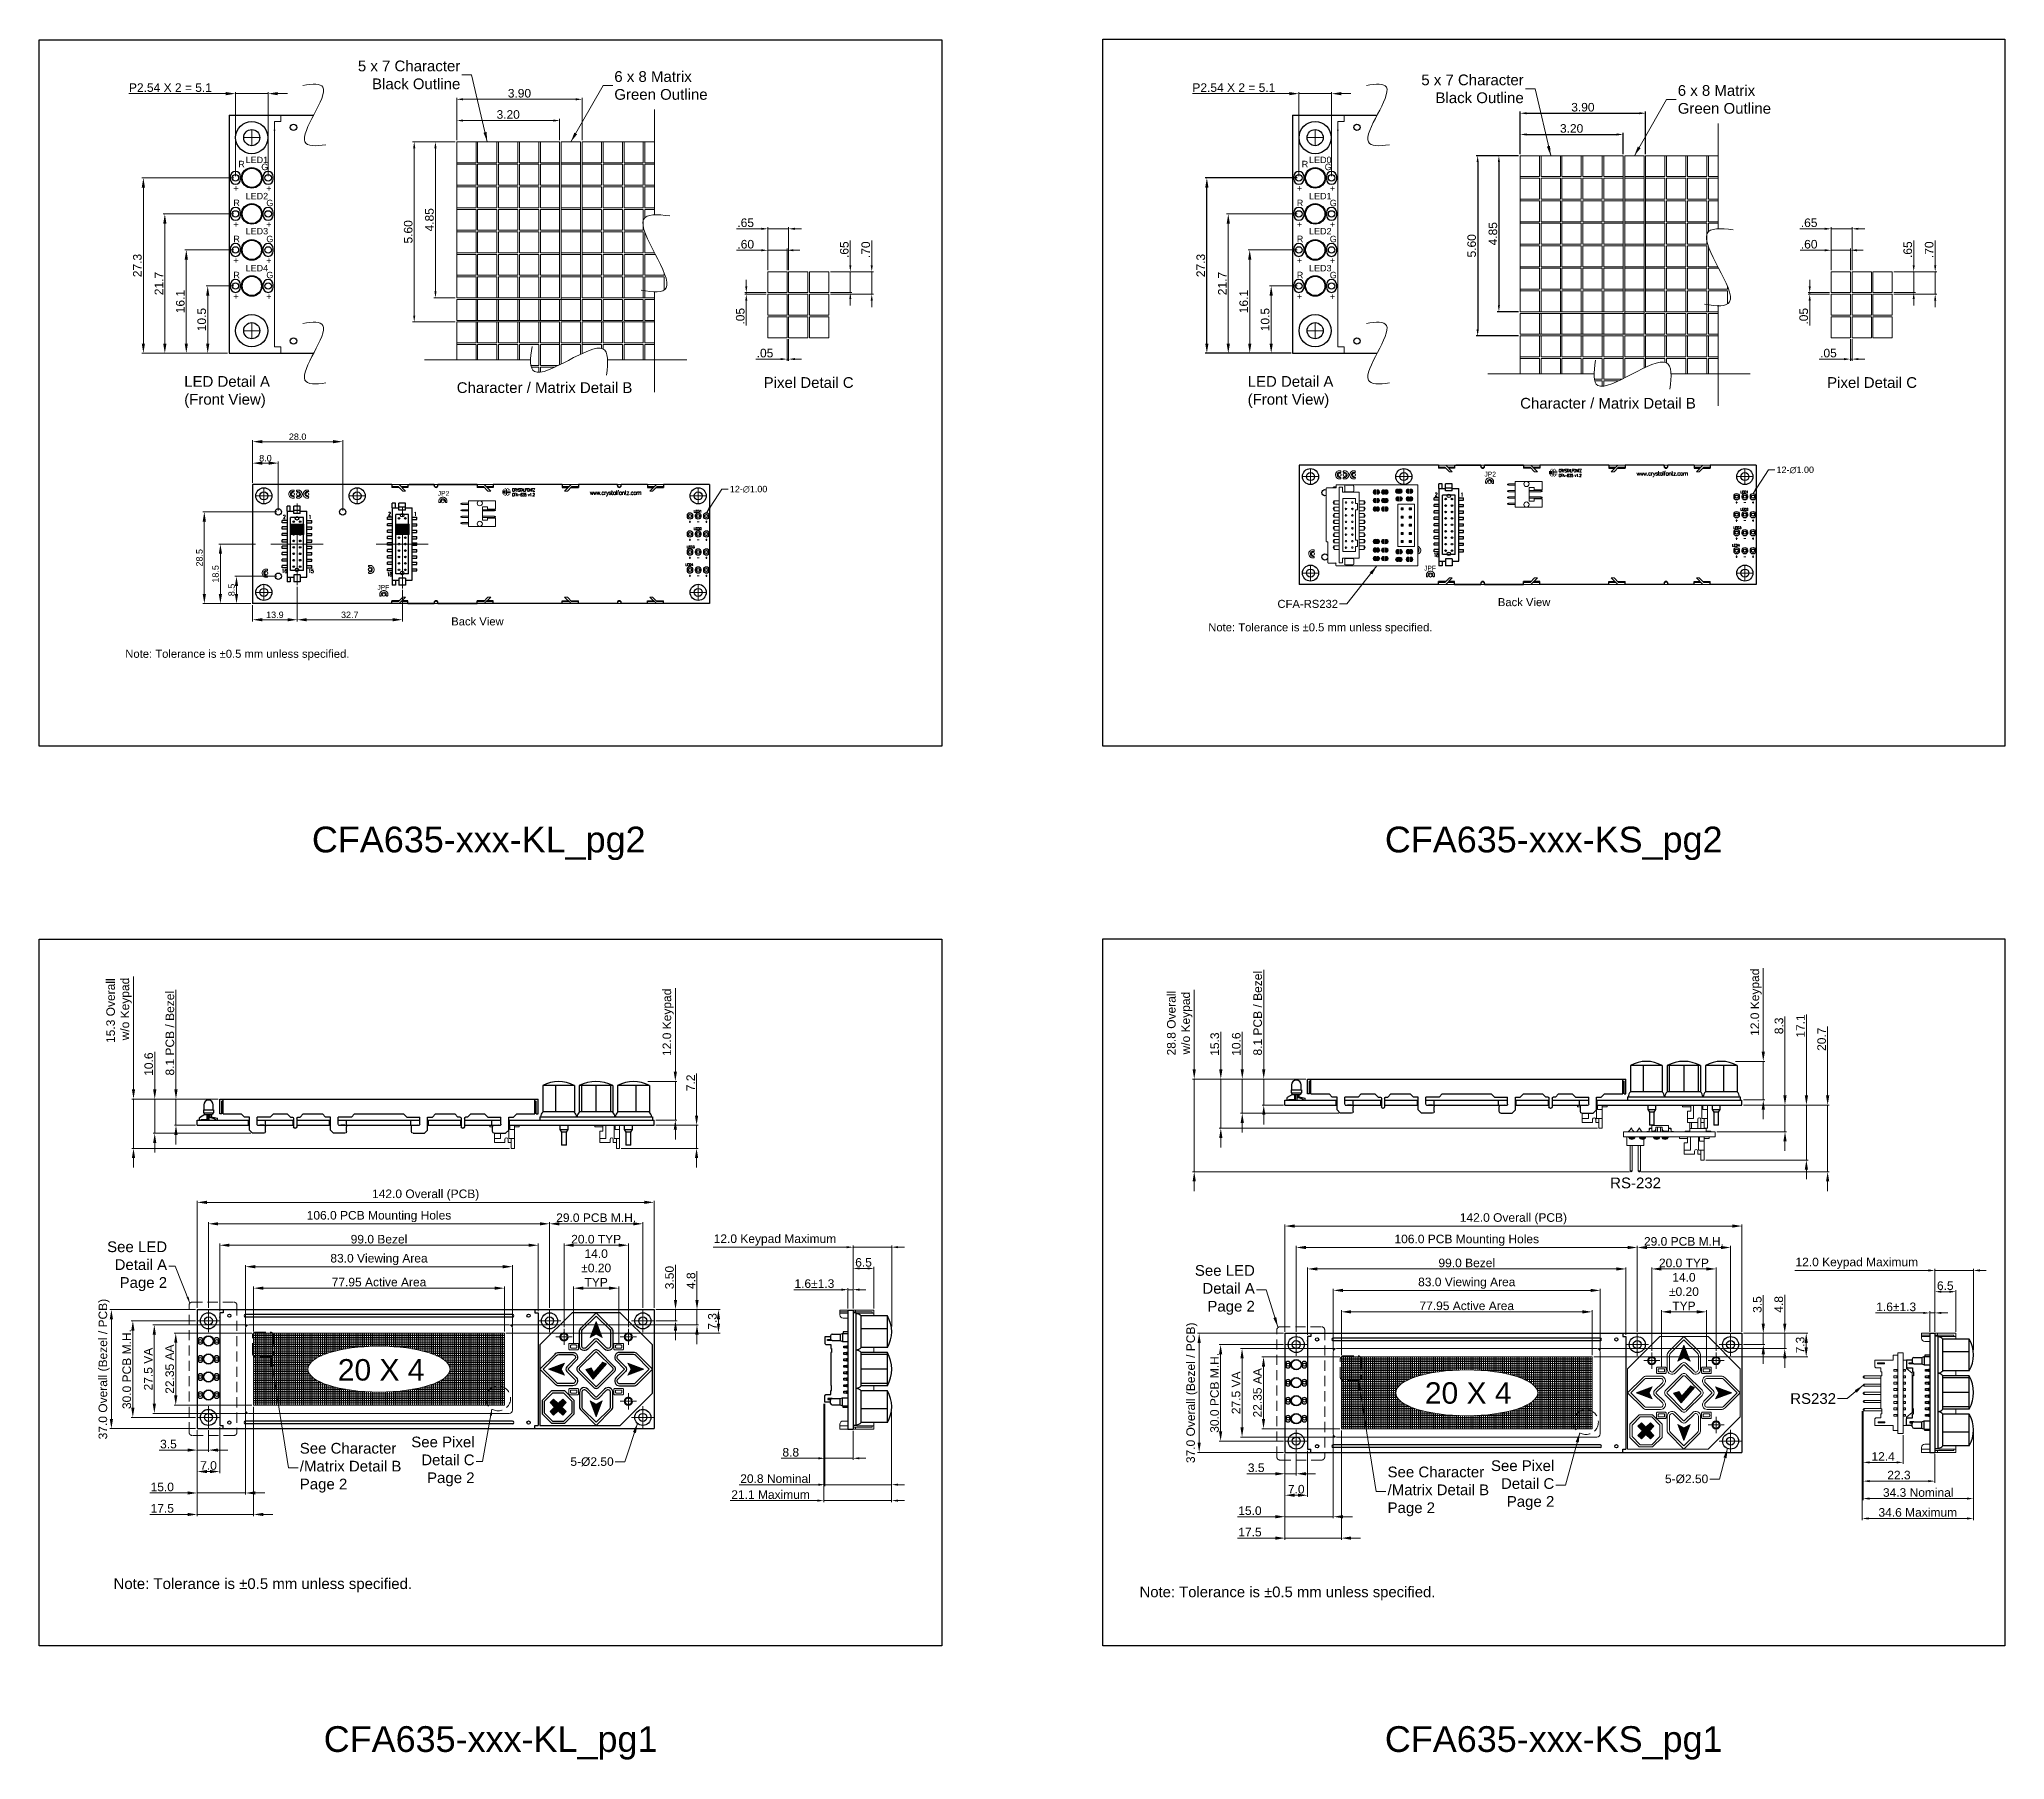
# Model space of a CAD drawing. Extents: x 365 to 1637, y -92 to 444.
# Drawn here: x 365 to 976, y -91 to 444 of the extents above; entities that cross this region are included whole.
import ezdxf

# ---------------------------------------------------------------- set-up
doc = ezdxf.new("R2010")
doc.units = 0
doc.set_wipeout_variables(frame=1)
for name, pattern in [('CENTER2', [28.575, 19.05, -3.175, 3.175, -3.175]), ('DASHED', [0.75, 0.5, -0.25]), ('HIDDEN2', [4.7625, 3.175, -1.5875])]:
    doc.linetypes.add(name, pattern=pattern)
doc.layers.get('0').update_dxf_attribs({"linetype": 'CONTINUOUS'})
doc.layers.get('DEFPOINTS').update_dxf_attribs({"color": 252, "linetype": 'CONTINUOUS'})
for name, color, linetype, lineweight in [('-Dim_mm', 5, 'CONTINUOUS', 13), ('-Text', 7, 'CONTINUOUS', 9), ('AA Detail', 6, 'CONTINUOUS', 20), ('ACTIVE_AREA', 6, 'CONTINUOUS', 0), ('BEZEL', 7, 'CONTINUOUS', 18), ('CENTER', 1, 'CENTER2', 9), ('Character', 7, 'CONTINUOUS', 20), ('Detail Circle', 132, 'HIDDEN2', 20), ('FBSCAB', 1, 'CONTINUOUS', 15), ('H1 CONNECTOR', 7, 'CONTINUOUS', 15), ('RS232', 7, 'CONTINUOUS', 15), ('Thin', 7, 'CONTINUOUS', 0), ('USB', 253, 'CONTINUOUS', 0), ('VIEW_AREA', 44, 'CONTINUOUS', 20)]:
    doc.layers.add(name, color=color, linetype=linetype, lineweight=lineweight)
for name, color, linetype in [('BZL', 7, 'CONTINUOUS'), ('JUMPERS', 9, 'CONTINUOUS'), ('KEYPAD', 253, 'CONTINUOUS'), ('LED', 7, 'CONTINUOUS'), ('OBJ', 7, 'CONTINUOUS'), ('PCB', 94, 'CONTINUOUS'), ('TEXT', 5, 'CONTINUOUS')]:
    doc.layers.add(name, color=color, linetype=linetype)
doc.layers.add('VIEWPORT', color=8, linetype='CONTINUOUS', plot=False)
doc.styles.add('MOBack', font='simplex8.shx', dxfattribs={"height": 2.5})
doc.styles.get("Standard").update_dxf_attribs({"font": 'arial.ttf'})
doc.styles.add('STYLE1', font='arial.ttf')
doc.dimstyles.new('10x LO_mm', dxfattribs={"dimtxt": 2.6666, "dimasz": 2, "dimexe": 0.5, "dimexo": 0.5, "dimgap": 0.5, "dimtad": 1, "dimlfac": 0.1, "dimzin": 4, "dimdsep": 46, "dimtxsty": 'STYLE1', "dimcen": -2.5, "dimclrd": 256, "dimclre": 256, "dimclrt": 256, "dimadec": 0, "dimazin": 0, "dimtp": 0.5, "dimtm": 0.5, "dimtfac": 1, "dimtmove": 0, "dimatfit": 1, "dimfxl": 0, "dimtolj": 1, "dimtzin": 0, "dimlwd": -1, "dimlwe": -1, "dimarcsym": 0})
doc.dimstyles.new('10x_mm', dxfattribs={"dimtxt": 2.66, "dimasz": 2, "dimexe": 0.5, "dimexo": 0.5, "dimgap": 0.5, "dimtad": 1, "dimlfac": 0.1, "dimzin": 4, "dimdsep": 46, "dimtxsty": 'STYLE1', "dimcen": 2.5, "dimclrd": 256, "dimclre": 256, "dimclrt": 256, "dimadec": 0, "dimazin": 0, "dimtp": 0.5, "dimtm": 0.5, "dimtfac": 1, "dimtmove": 0, "dimatfit": 1, "dimfxl": 0, "dimtolj": 1, "dimtzin": 0, "dimlwd": -1, "dimlwe": -1, "dimarcsym": 0})
doc.dimstyles.new('2XLO_mm', dxfattribs={"dimtxt": 2.6666, "dimasz": 3, "dimexe": 0.5, "dimexo": 0.5, "dimgap": 0.5, "dimtad": 1, "dimlfac": 0.5, "dimzin": 4, "dimdsep": 46, "dimtxsty": 'STYLE1', "dimcen": -2.5, "dimclrd": 256, "dimclre": 256, "dimclrt": 256, "dimadec": 0, "dimazin": 0, "dimtp": 0.5, "dimtm": 0.5, "dimtfac": 1, "dimtmove": 0, "dimatfit": 1, "dimfxl": 0, "dimtolj": 1, "dimtzin": 0, "dimlwd": -1, "dimlwe": -1, "dimarcsym": 0})
doc.dimstyles.new('Cfontz_mm', dxfattribs={"dimtxt": 2, "dimasz": 2, "dimexe": 0.5, "dimexo": 0.5, "dimgap": 0.5, "dimtad": 1, "dimzin": 4, "dimdsep": 46, "dimtxsty": 'STYLE1', "dimcen": 2.5, "dimclrd": 256, "dimclre": 256, "dimclrt": 256, "dimadec": 0, "dimazin": 0, "dimtp": 0.5, "dimtm": 0.5, "dimtfac": 1, "dimtmove": 0, "dimatfit": 1, "dimfxl": 0, "dimtolj": 1, "dimtzin": 0, "dimlwd": -1, "dimlwe": -1, "dimarcsym": 0})
doc.dimstyles.new('LO_mm', dxfattribs={"dimtxt": 2.6666, "dimasz": 3, "dimexe": 0.5, "dimexo": 0.5, "dimgap": 0.5, "dimtad": 1, "dimzin": 4, "dimdsep": 46, "dimtxsty": 'STYLE1', "dimcen": -2.5, "dimclrd": 256, "dimclre": 256, "dimclrt": 256, "dimadec": 0, "dimazin": 0, "dimtp": 0.5, "dimtm": 0.5, "dimtfac": 1, "dimtmove": 0, "dimatfit": 1, "dimfxl": 0, "dimtolj": 1, "dimtzin": 0, "dimlwd": -1, "dimlwe": -1, "dimarcsym": 0})

msp = doc.modelspace()

# ---------------------------------------------------------------- texts
at = {"layer": '-Dim_mm', "char_height": 2, "attachment_point": 4}
for insert in [(905.304, 310.036), (580.009, 304.045)]:
    msp.add_mtext('\\A1;12-∅1.00', dxfattribs=dict(at, insert=insert))
at = {"layer": '-Dim_mm', "char_height": 2.6666, "attachment_point": 6, "style": 'STYLE1'}
for insert in [(543.9, 1.812), (884.089, -3.557)]:
    msp.add_mtext('\\A1;5-%%C2.50', dxfattribs=dict(at, insert=insert))
at = {"layer": '-Text'}
for s, p in [('R', (427.23, 404.126)), ('LED1', (429.512, 405.397)), ('G', (434.369, 403.221)), ('R', (757.74, 404.126)), ('LED0', (760.022, 405.397)), ('G', (764.88, 403.221)), ('+', (425.699, 396.578)), ('+', (435.939, 396.556)), ('+', (756.209, 396.578)), ('+', (766.449, 396.556)), ('R', (425.699, 392.042)), ('LED2', (429.512, 394.165)), ('G', (435.939, 392.021)), ('R', (756.209, 392.042)), ('LED1', (760.022, 394.165)), ('G', (766.449, 392.021)), ('+', (425.699, 385.378)), ('LED3', (429.512, 383.264)), ('+', (435.939, 385.356)), ('+', (756.209, 385.378)), ('LED2', (760.022, 383.264)), ('+', (766.449, 385.356)), ('R', (425.699, 380.842)), ('G', (435.939, 380.821)), ('R', (756.209, 380.842)), ('G', (766.449, 380.821)), ('+', (425.699, 374.178)), ('LED4', (429.512, 371.765)), ('+', (435.939, 374.156)), ('+', (756.209, 374.178)), ('LED3', (760.022, 371.765)), ('+', (766.449, 374.156)), ('R', (425.699, 369.642)), ('G', (435.939, 369.621)), ('R', (756.209, 369.642)), ('G', (766.449, 369.621)), ('+', (425.699, 362.978)), ('+', (435.939, 362.956)), ('+', (756.209, 362.978)), ('+', (766.449, 362.956))]:
    msp.add_text(s, height=2, dxfattribs=at).set_placement(p)
at = {"layer": '-Text', "style": 'STYLE1'}
for s, height, p in [('Character / Matrix Detail B', 3.3333, (495.117, 333.966)), ('Pixel Detail C', 3.3333, (590.525, 335.555)), ('Pixel Detail C', 3.3333, (921.035, 335.555)), ('Character / Matrix Detail B', 3.3333, (825.628, 329.118)), ('JP2', 1.5, (489.203, 302.018)), ('JPF', 1.5, (470.45, 272.798)), ('Back View', 2.5, (818.699, 267.722)), ('Back View', 2.5, (493.404, 261.732)), ('RS-232', 3.3333, (853.602, 86.807)), ('20 X 4', 6.6666, (458.161, 27.042)), ('20 X 4', 6.6666, (796.015, 19.855))]:
    msp.add_text(s, height=height, dxfattribs=at).set_placement(p)
for s, insert, char_height, attachment_point in [('5 x 7 Character\\PBlack Outline', (496.231, 432.811), 3.3333, 6), ('6 x 8 Matrix\\P{\\C3;Green Outline}', (544.093, 429.519), 3.3333, 4), ('5 x 7 Character\\PBlack Outline', (826.741, 428.479), 3.3333, 6), ('6 x 8 Matrix\\P{\\C3;Green Outline}', (874.604, 425.187), 3.3333, 4), ('CFA-RS232', (769.021, 268.409), 2.5, 6), ('See LED\\PDetail A\\PPage 2', (405.102, 62.569), 3.3333, 6), ('See LED\\PDetail A\\PPage 2', (743.171, 55.204), 3.3333, 6), ('RS232', (923.799, 21.429), 3.3333, 6), ('See Character \\P/Matrix Detail B\\PPage 2', (446.348, -0.055), 3.3333, 4), ('See Pixel\\PDetail C\\PPage 2', (500.66, 1.896), 3.3333, 6), ('See Character \\P/Matrix Detail B\\PPage 2', (784.416, -7.42), 3.3333, 4), ('See Pixel\\PDetail C\\PPage 2', (836.228, -5.469), 3.3333, 6)]:
    msp.add_mtext(s, dxfattribs=dict(at, insert=insert, char_height=char_height, attachment_point=attachment_point))
for s, insert, char_height, width, attachment_point in [('LED Detail A\\P(Front View)', (410.422, 339.229), 3.3333, 46.18438, 1), ('LED Detail A\\P(Front View)', (740.933, 339.229), 3.3333, 46.18438, 1), ('H1', (445.533, 291.621), 2, 2.40443, 5), ('H2', (478.233, 291.621), 2, 2.40443, 5)]:
    msp.add_mtext(s, dxfattribs=dict(at, insert=insert, char_height=char_height, width=width, attachment_point=attachment_point))
at = {"layer": '-Text', "lineweight": 5, "style": 'MOBack'}
for s, insert, char_height, width, attachment_point in [('{\\W0.85;\\T0.9;CRYSTALFONTZ\\PCFA-635 v1.2}', (837.598, 309.083), 0.9, 8.67604, 4), ('{\\T0.85;www.crystalfontz.com}', (869.691, 308.761), 1.3, 21.31388, 5), ('{\\W0.85;\\T0.9;CRYSTALFONTZ\\PCFA-635 v1.2}', (512.303, 303.092), 0.9, 8.67604, 4), ('{\\T0.85;www.crystalfontz.com}', (544.396, 302.77), 1.3, 21.31388, 5), ('{\\W0.85;\\T0.95;2}', (766.405, 302.016), 1.125, 0.62442, 1), ('{\\W0.85;\\T0.95;1}', (774.393, 302.016), 1.125, 0.62442, 1), ('{\\W0.85;\\T0.95;2}', (799.105, 302.955), 1.125, 0.62442, 1), ('{\\W0.85;\\T0.95;1}', (807.093, 302.955), 1.125, 0.62442, 1), ('+', (892.912, 300.325), 0.75, 1.1472, 2), ('LED1', (895.323, 302.808), 0.75, 2.96313, 8), ('-', (895.452, 300.325), 0.75, 1.1472, 2), ('+', (897.992, 300.325), 0.75, 1.1472, 2), ('{\\W0.85;\\T0.95;2}', (441.11, 296.025), 1.125, 0.62442, 1), ('{\\W0.85;\\T0.95;1}', (449.097, 296.025), 1.125, 0.62442, 1), ('{\\W0.85;\\T0.95;2}', (473.81, 296.965), 1.125, 0.62442, 1), ('{\\W0.85;\\T0.95;1}', (481.797, 296.965), 1.125, 0.62442, 1), ('+', (567.616, 294.335), 0.75, 1.1472, 2), ('LED1', (570.028, 296.817), 0.75, 2.96313, 8), ('-', (570.156, 294.335), 0.75, 1.1472, 2), ('+', (572.696, 294.335), 0.75, 1.1472, 2), ('+', (892.912, 294.725), 0.75, 1.1472, 2), ('LED2', (895.323, 297.399), 0.75, 2.96313, 8), ('-', (895.452, 294.725), 0.75, 1.1472, 2), ('+', (897.992, 294.725), 0.75, 1.1472, 2), ('+', (567.616, 288.735), 0.75, 1.1472, 2), ('LED2', (570.028, 291.408), 0.75, 2.96313, 8), ('-', (570.156, 288.735), 0.75, 1.1472, 2), ('+', (572.696, 288.735), 0.75, 1.1472, 2), ('LED3', (893.138, 291.747), 0.75, 2.96313, 8), ('+', (892.912, 289.125), 0.75, 1.1472, 2), ('-', (895.452, 289.125), 0.75, 1.1472, 2), ('+', (897.992, 289.125), 0.75, 1.1472, 2), ('LED4', (566.147, 280.62), 0.75, 1.1472, 4), ('LED3', (567.842, 285.756), 0.75, 2.96313, 8), ('+', (567.616, 283.135), 0.75, 1.1472, 2), ('-', (570.156, 283.135), 0.75, 1.1472, 2), ('+', (572.696, 283.135), 0.75, 1.1472, 2), ('{\\W0.85;\\T0.95;16}', (766.007, 285.171), 1.125, 0.62442, 1), ('{\\W0.85;\\T0.95;15}', (774.318, 285.171), 1.125, 0.62442, 1), ('{\\W0.85;\\T0.95;18}', (798.707, 284.171), 1.125, 0.62442, 1), ('LED4', (891.442, 286.611), 0.75, 1.1472, 4), ('+', (892.912, 283.525), 0.75, 1.1472, 2), ('-', (895.452, 283.525), 0.75, 1.1472, 2), ('+', (897.992, 283.525), 0.75, 1.1472, 2), ('{\\W0.85;\\T0.95;16}', (440.712, 279.18), 1.125, 0.62442, 1), ('{\\W0.85;\\T0.95;15}', (449.022, 279.18), 1.125, 0.62442, 1), ('{\\W0.85;\\T0.95;18}', (473.412, 278.18), 1.125, 0.62442, 1), ('+', (567.616, 277.535), 0.75, 1.1472, 2), ('-', (570.156, 277.535), 0.75, 1.1472, 2), ('+', (572.696, 277.535), 0.75, 1.1472, 2)]:
    msp.add_mtext(s, dxfattribs=dict(at, insert=insert, char_height=char_height, width=width, attachment_point=attachment_point))
at = {"attachment_point": 1}
for s, insert, char_height, width in [('\\pi-5.625,l5.625,t5.625;{\\C7;Note: Tolerance is %%P0.5 mm unless specified.}', (728.696, 262.398), 2.5, 101.07459), ('\\pi-7.5,l7.5,t7.5;{\\C7;Note: Tolerance is %%P0.5 mm unless specified.}', (392.113, 254.17), 2.5, 103.81025), ('\\pi-7.5,l7.5,t7.5;{\\C7;Note: Tolerance is %%P0.5 mm unless specified.}', (388.46, -34.416), 3.33, 103.81025), ('\\pi-7.5,l7.5,t7.5;{\\C7;Note: Tolerance is %%P0.5 mm unless specified.}', (707.345, -36.99), 3.3, 98.25283)]:
    msp.add_mtext(s, dxfattribs=dict(at, insert=insert, char_height=char_height, width=width))
at = {"layer": 'DEFPOINTS', "char_height": 8, "attachment_point": 2}
for s, insert, width in [('CFA635-xxx-KL_pg2', (501.966, 199.194), 105.80714), ('CFA635-xxx-KS_pg2', (836.057, 199.194), 114.69358), ('CFA635-xxx-KL_pg1', (505.642, -80.375), 103.37067), ('CFA635-xxx-KS_pg1', (836.057, -80.375), 106.35222)]:
    msp.add_mtext(s, dxfattribs=dict(at, insert=insert, width=width))
at = {"layer": 'OBJ', "style": 'STYLE1'}
for s, p in [('JP2', (814.499, 308.009)), ('JPF', (795.746, 278.788))]:
    msp.add_text(s, height=1.5, dxfattribs=at).set_placement(p)

# ---------------------------------------------------------------- blocks, each defined once
blk = doc.blocks.new('va')
at = {"layer": 'VIEW_AREA'}
for p, q in [((452.83, 175.9), (452.83, 150.4)), ((453.83, 176.9), (534.78, 176.9)), ((535.78, 175.9), (535.78, 150.4)), ((453.83, 149.4), (534.78, 149.4))]:
    blk.add_line(p, q, dxfattribs=at)
for centre, start, end in [((453.83, 175.9), 90, 180), ((534.78, 175.9), 0, 90), ((453.83, 150.4), 180, 270), ((534.78, 150.4), 270, 0)]:
    blk.add_arc(centre, 1, start, end, dxfattribs=at)
blk = doc.blocks.new('bezel')
at = {"layer": 'BZL'}
for p, q in [((444.83, 180.65), (444.83, 145.65)), ((445.83, 180.65), (444.83, 180.65)), ((445.83, 181.65), (542.78, 181.65)), ((445.83, 181.65), (445.83, 180.65)), ((535.8, 180.15), (452.8, 180.15)), ((535.8, 179.35), (452.8, 179.35)), ((542.78, 181.65), (542.78, 180.65)), ((542.78, 180.65), (543.78, 180.65)), ((543.78, 180.65), (543.78, 145.65)), ((535.8, 146.95), (452.8, 146.95)), ((444.83, 145.65), (445.83, 145.65)), ((445.83, 144.65), (445.83, 145.65)), ((445.83, 144.65), (542.78, 144.65)), ((535.8, 146.15), (452.8, 146.15)), ((542.78, 144.65), (542.78, 145.65)), ((542.78, 145.65), (543.78, 145.65))]:
    blk.add_line(p, q, dxfattribs=at)
for centre in [(447.8, 179.75), (540.8, 179.75), (447.8, 146.55), (540.8, 146.55)]:
    blk.add_circle(centre, 0.5, dxfattribs=at)
for centre, start, end in [((452.8, 179.75), 90, 270), ((535.8, 179.75), 270, 90), ((452.8, 146.55), 90, 270), ((535.8, 146.55), 270, 90)]:
    blk.add_arc(centre, 0.4, start, end, dxfattribs=at)
at = {"layer": 'BZL', "linetype": 'ByBlock'}
blk.add_point((444.83, 179.29), dxfattribs=at)
blk = doc.blocks.new('*D5')
at = {"layer": '-Dim_mm', "transparency": 16777216}
for p, q in [((523.96, 49.6), (523.96, 76.26)), ((549.96, 75.76), (526.96, 75.76)), ((552.96, 49.6), (552.96, 76.26))]:
    blk.add_line(p, q, dxfattribs=at)
for points in [[(526.96, 76.26), (526.96, 75.26), (523.96, 75.76)], [(549.96, 76.26), (549.96, 75.26), (552.96, 75.76)]]:
    blk.add_solid(points, dxfattribs=at)
at = {"layer": 'DEFPOINTS', "color": 0, "transparency": 16777216}
for p in [(523.96, 75.76), (523.96, 49.1), (552.96, 49.1)]:
    blk.add_point(p, dxfattribs=at)
at = {"layer": '-Dim_mm', "transparency": 16777216, "insert": (538.46, 77.64), "char_height": 2.6666, "attachment_point": 5, "style": 'STYLE1'}
blk.add_mtext('\\A1;29.0 PCB M.H.', dxfattribs=at)
blk = doc.blocks.new('*D6')
at = {"layer": '-Dim_mm', "transparency": 16777216}
for p, q in [((528.46, 43.6), (528.46, 69.6)), ((545.46, 69.1), (531.46, 69.1)), ((548.46, 43.6), (548.46, 69.6))]:
    blk.add_line(p, q, dxfattribs=at)
for points in [[(531.46, 69.6), (531.46, 68.6), (528.46, 69.1)], [(545.46, 69.6), (545.46, 68.6), (548.46, 69.1)]]:
    blk.add_solid(points, dxfattribs=at)
at = {"layer": 'DEFPOINTS', "color": 0, "transparency": 16777216}
for p in [(528.46, 69.1), (528.46, 43.1), (548.46, 43.1)]:
    blk.add_point(p, dxfattribs=at)
at = {"layer": '-Dim_mm', "transparency": 16777216, "insert": (538.46, 70.96), "char_height": 2.6666, "attachment_point": 5, "style": 'STYLE1'}
blk.add_mtext('\\A1;20.0 TYP', dxfattribs=at)
blk = doc.blocks.new('*D7')
at = {"layer": '-Dim_mm', "transparency": 16777216}
for p, q in [((563.12, 52.1), (563.12, 63.01)), ((556.96, 49.1), (563.62, 49.1)), ((563.12, 45.6), (563.12, 49.1)), ((556.96, 45.6), (563.62, 45.6)), ((563.12, 42.6), (563.12, 39.6))]:
    blk.add_line(p, q, dxfattribs=at)
for points in [[(562.62, 52.1), (563.62, 52.1), (563.12, 49.1)], [(562.62, 42.6), (563.62, 42.6), (563.12, 45.6)]]:
    blk.add_solid(points, dxfattribs=at)
at = {"layer": 'DEFPOINTS', "color": 0, "transparency": 16777216}
for p in [(556.46, 49.1), (563.12, 49.1), (556.46, 45.6)]:
    blk.add_point(p, dxfattribs=at)
at = {"layer": '-Dim_mm', "transparency": 16777216, "insert": (561.26, 59.05), "char_height": 2.667, "attachment_point": 5, "rotation": 90, "style": 'STYLE1'}
blk.add_mtext('\\A1;3.50', dxfattribs=at)
blk = doc.blocks.new('*D8')
at = {"layer": '-Dim_mm', "transparency": 16777216}
for p, q in [((569.79, 52.1), (569.79, 61.06)), ((556.96, 49.1), (570.29, 49.1)), ((569.79, 44.35), (569.79, 49.1)), ((511.93, 44.35), (570.29, 44.35)), ((569.79, 41.35), (569.79, 38.35))]:
    blk.add_line(p, q, dxfattribs=at)
for points in [[(569.29, 52.1), (570.29, 52.1), (569.79, 49.1)], [(569.29, 41.35), (570.29, 41.35), (569.79, 44.35)]]:
    blk.add_solid(points, dxfattribs=at)
at = {"layer": 'DEFPOINTS', "color": 0, "transparency": 16777216}
for p in [(556.46, 49.1), (569.79, 49.1), (511.43, 44.35)]:
    blk.add_point(p, dxfattribs=at)
at = {"layer": '-Dim_mm', "transparency": 16777216, "insert": (567.93, 58.08), "char_height": 2.667, "attachment_point": 5, "rotation": 90, "style": 'STYLE1'}
blk.add_mtext('\\A1;4.8', dxfattribs=at)
blk = doc.blocks.new('*D9')
at = {"layer": '-Dim_mm', "transparency": 16777216}
for p, q in [((556.96, 49.1), (576.96, 49.1)), ((576.46, 44.77), (576.46, 46.1)), ((510.43, 41.77), (576.96, 41.77))]:
    blk.add_line(p, q, dxfattribs=at)
for points in [[(575.96, 46.1), (576.96, 46.1), (576.46, 49.1)], [(575.96, 44.77), (576.96, 44.77), (576.46, 41.77)]]:
    blk.add_solid(points, dxfattribs=at)
at = {"layer": 'DEFPOINTS', "color": 0, "transparency": 16777216}
for p in [(556.46, 49.1), (576.46, 49.1), (509.93, 41.77)]:
    blk.add_point(p, dxfattribs=at)
at = {"layer": '-Dim_mm', "transparency": 16777216, "insert": (574.6, 45.43), "char_height": 2.667, "attachment_point": 5, "rotation": 90, "style": 'STYLE1'}
blk.add_mtext('\\A1;7.3', dxfattribs=at)
blk = doc.blocks.new('*D10')
at = {"layer": '-Dim_mm', "transparency": 16777216}
for p, q in [((414.46, 11.6), (414.46, 4.93)), ((417.96, 11.6), (417.96, 4.93)), ((411.46, 5.43), (402.59, 5.43)), ((417.96, 5.43), (414.46, 5.43)), ((420.96, 5.43), (423.96, 5.43))]:
    blk.add_line(p, q, dxfattribs=at)
for points in [[(411.46, 5.93), (411.46, 4.93), (414.46, 5.43)], [(420.96, 5.93), (420.96, 4.93), (417.96, 5.43)]]:
    blk.add_solid(points, dxfattribs=at)
at = {"layer": 'DEFPOINTS', "color": 0, "transparency": 16777216}
for p in [(414.46, 12.1), (417.96, 12.1), (414.46, 5.43)]:
    blk.add_point(p, dxfattribs=at)
at = {"layer": '-Dim_mm', "transparency": 16777216, "insert": (405.52, 7.29), "char_height": 2.667, "attachment_point": 5, "style": 'STYLE1'}
blk.add_mtext('\\A1;3.5', dxfattribs=at)
blk = doc.blocks.new('*D11')
at = {"layer": '-Dim_mm', "transparency": 16777216}
for p, q in [((421.48, 12.6), (421.48, -1.74)), ((414.46, 11.6), (414.46, -1.74)), ((418.48, -1.24), (417.46, -1.24))]:
    blk.add_line(p, q, dxfattribs=at)
for points in [[(417.46, -0.74), (417.46, -1.74), (414.46, -1.24)], [(418.48, -0.74), (418.48, -1.74), (421.48, -1.24)]]:
    blk.add_solid(points, dxfattribs=at)
at = {"layer": 'DEFPOINTS', "color": 0, "transparency": 16777216}
for p in [(421.48, 13.1), (414.46, 12.1), (414.46, -1.24)]:
    blk.add_point(p, dxfattribs=at)
at = {"layer": '-Dim_mm', "transparency": 16777216, "insert": (417.97, 0.63), "char_height": 2.667, "attachment_point": 5, "style": 'STYLE1'}
blk.add_mtext('\\A1;7.0', dxfattribs=at)
blk = doc.blocks.new('*D12')
at = {"layer": '-Dim_mm', "transparency": 16777216}
for p, q in [((429.48, 17.35), (429.48, -8.4)), ((414.46, 11.6), (414.46, -8.4)), ((411.46, -7.9), (399.76, -7.9)), ((429.48, -7.9), (414.46, -7.9)), ((432.48, -7.9), (435.48, -7.9))]:
    blk.add_line(p, q, dxfattribs=at)
for points in [[(411.46, -7.4), (411.46, -8.4), (414.46, -7.9)], [(432.48, -7.4), (432.48, -8.4), (429.48, -7.9)]]:
    blk.add_solid(points, dxfattribs=at)
at = {"layer": 'DEFPOINTS', "color": 0, "transparency": 16777216}
for p in [(429.48, 17.85), (414.46, 12.1), (414.46, -7.9)]:
    blk.add_point(p, dxfattribs=at)
at = {"layer": '-Dim_mm', "transparency": 16777216, "insert": (403.6, -6.04), "char_height": 2.667, "attachment_point": 5, "style": 'STYLE1'}
blk.add_mtext('\\A1;15.0', dxfattribs=at)
blk = doc.blocks.new('*D13')
at = {"layer": '-Dim_mm', "transparency": 16777216}
for p, q in [((431.98, 18.92), (431.98, -15.07)), ((414.46, 11.6), (414.46, -15.07)), ((411.46, -14.57), (399.75, -14.57)), ((431.98, -14.57), (414.46, -14.57)), ((434.98, -14.57), (437.98, -14.57))]:
    blk.add_line(p, q, dxfattribs=at)
for points in [[(411.46, -14.07), (411.46, -15.07), (414.46, -14.57)], [(434.98, -14.07), (434.98, -15.07), (431.98, -14.57)]]:
    blk.add_solid(points, dxfattribs=at)
at = {"layer": 'DEFPOINTS', "color": 0, "transparency": 16777216}
for p in [(431.98, 19.42), (414.46, 12.1), (414.46, -14.57)]:
    blk.add_point(p, dxfattribs=at)
at = {"layer": '-Dim_mm', "transparency": 16777216, "insert": (403.6, -12.71), "char_height": 2.667, "attachment_point": 5, "style": 'STYLE1'}
blk.add_mtext('\\A1;17.5', dxfattribs=at)
blk = doc.blocks.new('A$C52C93853')
at = {"layer": 'BZL'}
for p, q in [((9.18, 9.6), (10.18, 10.6)), ((9.18, 9.6), (9.18, 5.6)), ((13.68, 10.6), (10.18, 10.6)), ((11.58, 7.75), (11.58, 5.6)), ((13.68, 8.1), (12.47, 8.1)), ((14.18, 10.1), (14.18, 8.6)), ((22.93, 5.9), (22.93, 8.6)), ((23.93, 5.9), (23.93, 8.6)), ((34.38, 9.6), (35.38, 10.6)), ((34.38, 9.6), (34.38, 5.6)), ((38.88, 10.6), (35.38, 10.6)), ((36.78, 7.75), (36.78, 5.6)), ((38.88, 8.1), (37.67, 8.1)), ((39.38, 10.1), (39.38, 8.6)), ((59.58, 10.1), (59.58, 8.6)), ((60.08, 10.6), (63.58, 10.6)), ((60.08, 8.1), (61.28, 8.1)), ((62.18, 7.75), (62.18, 5.6)), ((64.58, 9.6), (63.58, 10.6)), ((64.58, 9.6), (64.58, 5.6)), ((75.03, 5.9), (75.03, 8.6)), ((76.03, 5.9), (76.03, 8.6)), ((84.78, 10.1), (84.78, 8.6)), ((85.28, 10.6), (88.78, 10.6)), ((85.28, 8.1), (86.48, 8.1)), ((87.38, 7.75), (87.38, 5.6)), ((89.78, 9.6), (88.78, 10.6)), ((89.78, 9.6), (89.78, 5.6)), ((0, 4.6), (0, 0)), ((0.6, 4.6), (0, 4.6)), ((0, 0), (98.95, 0)), ((0.6, 4.6), (0.6, 0.6)), ((1, 0.6), (0.6, 0.6)), ((1, 4.6), (1, 0)), ((1, 4.6), (6.68, 4.6)), ((7.68, 5.6), (6.68, 4.6)), ((9.18, 5.6), (7.68, 5.6)), ((15.68, 5.6), (11.58, 5.6)), ((15.68, 5.6), (16.68, 4.6)), ((16.68, 4.6), (20.93, 4.6)), ((21.93, 5.6), (20.93, 4.6)), ((21.93, 5.6), (22.63, 5.6)), ((24.23, 5.6), (24.93, 5.6)), ((24.93, 5.6), (25.93, 4.6)), ((25.93, 4.6), (31.88, 4.6)), ((32.88, 5.6), (31.88, 4.6)), ((34.38, 5.6), (32.88, 5.6)), ((40.88, 5.6), (36.78, 5.6)), ((40.88, 5.6), (41.88, 4.6)), ((41.88, 4.6), (57.08, 4.6)), ((58.08, 5.6), (57.08, 4.6)), ((58.08, 5.6), (62.18, 5.6)), ((64.58, 5.6), (66.08, 5.6)), ((66.08, 5.6), (67.08, 4.6)), ((67.08, 4.6), (73.03, 4.6)), ((74.03, 5.6), (73.03, 4.6)), ((74.73, 5.6), (74.03, 5.6)), ((77.03, 5.6), (76.33, 5.6)), ((77.03, 5.6), (78.03, 4.6)), ((78.03, 4.6), (82.28, 4.6)), ((83.28, 5.6), (82.28, 4.6)), ((83.28, 5.6), (87.38, 5.6)), ((89.78, 5.6), (91.28, 5.6)), ((91.28, 5.6), (92.28, 4.6)), ((92.28, 4.6), (97.95, 4.6)), ((97.95, 4.6), (97.95, 0)), ((97.95, 0.6), (98.35, 0.6)), ((98.35, 4.6), (98.35, 0.6)), ((98.35, 4.6), (98.95, 4.6)), ((98.95, 4.6), (98.95, 0))]:
    blk.add_line(p, q, dxfattribs=at)
for centre, radius, start, end in [((12.08, 7.75), 0.5, 49.25603, 180), ((12.47, 8.2), 0.1, 229.25603, 270), ((13.68, 10.1), 0.5, 360, 90), ((13.68, 8.6), 0.5, 270, 360), ((23.43, 8.6), 0.5, 0, 180), ((37.28, 7.75), 0.5, 49.25603, 180), ((37.67, 8.2), 0.1, 229.25603, 270), ((38.88, 10.1), 0.5, 360, 90), ((38.88, 8.6), 0.5, 270, 360), ((60.08, 10.1), 0.5, 90, 180), ((60.08, 8.6), 0.5, 180, 270), ((61.28, 8.2), 0.1, 270, 310.74397), ((61.68, 7.75), 0.5, 0, 130.74397), ((75.53, 8.6), 0.5, 0, 180), ((85.28, 10.1), 0.5, 90, 180), ((85.28, 8.6), 0.5, 180, 270), ((86.48, 8.2), 0.1, 270, 310.74397), ((86.88, 7.75), 0.5, 0, 130.74397), ((22.63, 5.9), 0.3, 270, 0), ((24.23, 5.9), 0.3, 180, 270), ((74.73, 5.9), 0.3, 270, 0), ((76.33, 5.9), 0.3, 180, 270)]:
    blk.add_arc(centre, radius, start, end, dxfattribs=at)
blk = doc.blocks.new('*D14')
at = {"layer": '-Dim_mm', "transparency": 16777216}
for p, q in [((563.06, 123.01), (563.06, 149.01)), ((554.49, 120.01), (563.56, 120.01)), ((563.06, 108.01), (563.06, 120.01)), ((556.96, 108.01), (563.56, 108.01)), ((563.06, 105.01), (563.06, 102.01))]:
    blk.add_line(p, q, dxfattribs=at)
for points in [[(562.56, 123.01), (563.56, 123.01), (563.06, 120.01)], [(562.56, 105.01), (563.56, 105.01), (563.06, 108.01)]]:
    blk.add_solid(points, dxfattribs=at)
at = {"layer": 'DEFPOINTS', "color": 0, "transparency": 16777216}
for p in [(553.99, 120.01), (556.46, 108.01), (563.06, 108.01)]:
    blk.add_point(p, dxfattribs=at)
at = {"layer": '-Dim_mm', "transparency": 16777216, "insert": (560.83, 138.39), "char_height": 2.6666, "attachment_point": 5, "rotation": 90, "style": 'STYLE1'}
blk.add_mtext('\\A1;12.0 Keypad', dxfattribs=at)
blk = doc.blocks.new('*D15')
at = {"layer": '-Dim_mm', "transparency": 16777216}
for p, q in [((569.66, 109.41), (569.66, 122.46)), ((556.96, 106.41), (570.16, 106.41)), ((569.66, 99.21), (569.66, 106.41)), ((546.26, 99.21), (570.16, 99.21)), ((569.66, 96.21), (569.66, 93.21))]:
    blk.add_line(p, q, dxfattribs=at)
for points in [[(569.16, 109.41), (570.16, 109.41), (569.66, 106.41)], [(569.16, 96.21), (570.16, 96.21), (569.66, 99.21)]]:
    blk.add_solid(points, dxfattribs=at)
at = {"layer": 'DEFPOINTS', "color": 0, "transparency": 16777216}
for p in [(556.46, 106.41), (545.76, 99.21), (569.66, 99.21)]:
    blk.add_point(p, dxfattribs=at)
at = {"layer": '-Dim_mm', "transparency": 16777216, "insert": (567.82, 119.56), "char_height": 2.667, "attachment_point": 5, "rotation": 90, "style": 'STYLE1'}
blk.add_mtext('\\A1;7.2 ', dxfattribs=at)
blk = doc.blocks.new('*D16')
at = {"layer": '-Dim_mm', "transparency": 16777216}
for p, q in [((401.26, 117.51), (401.26, 129.21)), ((420.98, 114.51), (400.76, 114.51)), ((401.26, 103.91), (401.26, 114.51)), ((431.16, 103.91), (400.76, 103.91)), ((401.26, 100.91), (401.26, 97.91))]:
    blk.add_line(p, q, dxfattribs=at)
for points in [[(400.76, 117.51), (401.76, 117.51), (401.26, 114.51)], [(400.76, 100.91), (401.76, 100.91), (401.26, 103.91)]]:
    blk.add_solid(points, dxfattribs=at)
at = {"layer": 'DEFPOINTS', "color": 0, "transparency": 16777216}
for p in [(421.48, 114.51), (401.26, 103.91), (431.66, 103.91)]:
    blk.add_point(p, dxfattribs=at)
at = {"layer": '-Dim_mm', "transparency": 16777216, "insert": (399.4, 125.38), "char_height": 2.667, "attachment_point": 5, "rotation": 90, "style": 'STYLE1'}
blk.add_mtext('\\A1;10.6', dxfattribs=at)
blk = doc.blocks.new('*D17')
at = {"layer": '-Dim_mm', "transparency": 16777216}
for p, q in [((394.66, 117.51), (394.66, 152.62)), ((420.98, 114.51), (394.16, 114.51)), ((394.66, 99.21), (394.66, 114.51)), ((511.56, 99.21), (394.16, 99.21)), ((394.66, 96.21), (394.66, 93.21))]:
    blk.add_line(p, q, dxfattribs=at)
for points in [[(394.16, 117.51), (395.16, 117.51), (394.66, 114.51)], [(394.16, 96.21), (395.16, 96.21), (394.66, 99.21)]]:
    blk.add_solid(points, dxfattribs=at)
at = {"layer": 'DEFPOINTS', "color": 0, "transparency": 16777216}
for p in [(421.48, 114.51), (394.66, 99.21), (512.06, 99.21)]:
    blk.add_point(p, dxfattribs=at)
at = {"layer": '-Dim_mm', "transparency": 16777216, "insert": (390.16, 142), "char_height": 2.6666, "attachment_point": 5, "rotation": 90, "style": 'STYLE1'}
blk.add_mtext('\\A1;15.3 Overall\\P w/o Keypad', dxfattribs=at)
blk = doc.blocks.new('*D18')
at = {"layer": '-Dim_mm', "transparency": 16777216}
for p, q in [((431.48, 41.77), (407.29, 41.77)), ((407.79, 38.77), (407.79, 22.42)), ((431.48, 19.42), (407.29, 19.42))]:
    blk.add_line(p, q, dxfattribs=at)
for points in [[(407.29, 38.77), (408.29, 38.77), (407.79, 41.77)], [(407.29, 22.42), (408.29, 22.42), (407.79, 19.42)]]:
    blk.add_solid(points, dxfattribs=at)
at = {"layer": 'DEFPOINTS', "color": 0, "transparency": 16777216}
for p in [(431.98, 41.77), (407.79, 19.42), (431.98, 19.42)]:
    blk.add_point(p, dxfattribs=at)
at = {"layer": '-Dim_mm', "transparency": 16777216, "insert": (405.93, 30.6), "char_height": 2.6666, "attachment_point": 5, "rotation": 90, "style": 'STYLE1'}
blk.add_mtext('\\A1;22.35 AA', dxfattribs=at)
blk = doc.blocks.new('*D19')
at = {"layer": '-Dim_mm', "transparency": 16777216}
for p, q in [((429.98, 44.35), (400.63, 44.35)), ((401.13, 41.35), (401.13, 19.85)), ((429.98, 16.85), (400.63, 16.85))]:
    blk.add_line(p, q, dxfattribs=at)
for points in [[(400.63, 41.35), (401.63, 41.35), (401.13, 44.35)], [(400.63, 19.85), (401.63, 19.85), (401.13, 16.85)]]:
    blk.add_solid(points, dxfattribs=at)
at = {"layer": 'DEFPOINTS', "color": 0, "transparency": 16777216}
for p in [(430.48, 44.35), (401.13, 16.85), (430.48, 16.85)]:
    blk.add_point(p, dxfattribs=at)
at = {"layer": '-Dim_mm', "transparency": 16777216, "insert": (399.26, 30.6), "char_height": 2.6666, "attachment_point": 5, "rotation": 90, "style": 'STYLE1'}
blk.add_mtext('\\A1;27.5 VA', dxfattribs=at)
blk = doc.blocks.new('*D20')
at = {"layer": '-Dim_mm', "transparency": 16777216}
for p, q in [((413.96, 45.6), (393.96, 45.6)), ((394.46, 18.6), (394.46, 42.6)), ((413.96, 15.6), (393.96, 15.6))]:
    blk.add_line(p, q, dxfattribs=at)
for points in [[(393.96, 42.6), (394.96, 42.6), (394.46, 45.6)], [(393.96, 18.6), (394.96, 18.6), (394.46, 15.6)]]:
    blk.add_solid(points, dxfattribs=at)
at = {"layer": 'DEFPOINTS', "color": 0, "transparency": 16777216}
for p in [(394.46, 45.6), (414.46, 45.6), (414.46, 15.6)]:
    blk.add_point(p, dxfattribs=at)
at = {"layer": '-Dim_mm', "transparency": 16777216, "insert": (392.58, 30.6), "char_height": 2.6666, "attachment_point": 5, "rotation": 90, "style": 'STYLE1'}
blk.add_mtext('\\A1;30.0 PCB M.H.', dxfattribs=at)
blk = doc.blocks.new('*D21')
at = {"layer": '-Dim_mm', "transparency": 16777216}
for p, q in [((413.96, 49.1), (387.29, 49.1)), ((387.79, 46.1), (387.79, 15.1)), ((413.96, 12.1), (387.29, 12.1))]:
    blk.add_line(p, q, dxfattribs=at)
for points in [[(387.29, 46.1), (388.29, 46.1), (387.79, 49.1)], [(387.29, 15.1), (388.29, 15.1), (387.79, 12.1)]]:
    blk.add_solid(points, dxfattribs=at)
at = {"layer": 'DEFPOINTS', "color": 0, "transparency": 16777216}
for p in [(414.46, 49.1), (387.79, 12.1), (414.46, 12.1)]:
    blk.add_point(p, dxfattribs=at)
at = {"layer": '-Dim_mm', "transparency": 16777216, "insert": (385.54, 30.6), "char_height": 2.6666, "attachment_point": 5, "rotation": 90, "style": 'STYLE1'}
blk.add_mtext('\\A1;37.0 Overall (Bezel / PCB)', dxfattribs=at)
blk = doc.blocks.new('*D22')
at = {"layer": '-Dim_mm', "transparency": 16777216}
for p, q in [((431.98, 42.27), (431.98, 56.26)), ((506.93, 55.76), (434.98, 55.76)), ((509.93, 42.27), (509.93, 56.26))]:
    blk.add_line(p, q, dxfattribs=at)
for points in [[(434.98, 56.26), (434.98, 55.26), (431.98, 55.76)], [(506.93, 56.26), (506.93, 55.26), (509.93, 55.76)]]:
    blk.add_solid(points, dxfattribs=at)
at = {"layer": 'DEFPOINTS', "color": 0, "transparency": 16777216}
for p in [(431.98, 55.76), (431.98, 41.77), (509.93, 41.77)]:
    blk.add_point(p, dxfattribs=at)
at = {"layer": '-Dim_mm', "transparency": 16777216, "insert": (470.96, 57.63), "char_height": 2.6666, "attachment_point": 5, "style": 'STYLE1'}
blk.add_mtext('\\A1;77.95 Active Area', dxfattribs=at)
blk = doc.blocks.new('*D23')
at = {"layer": '-Dim_mm', "transparency": 16777216}
for p, q in [((429.48, 43.85), (429.48, 62.93)), ((509.43, 62.43), (432.48, 62.43)), ((512.43, 43.85), (512.43, 62.93))]:
    blk.add_line(p, q, dxfattribs=at)
for points in [[(432.48, 62.93), (432.48, 61.93), (429.48, 62.43)], [(509.43, 62.93), (509.43, 61.93), (512.43, 62.43)]]:
    blk.add_solid(points, dxfattribs=at)
at = {"layer": 'DEFPOINTS', "color": 0, "transparency": 16777216}
for p in [(429.48, 62.43), (429.48, 43.35), (512.43, 43.35)]:
    blk.add_point(p, dxfattribs=at)
at = {"layer": '-Dim_mm', "transparency": 16777216, "insert": (470.96, 64.66), "char_height": 2.6666, "attachment_point": 5, "style": 'STYLE1'}
blk.add_mtext('\\A1;83.0 Viewing Area', dxfattribs=at)
blk = doc.blocks.new('*D24')
at = {"layer": '-Dim_mm', "transparency": 16777216}
for p, q in [((421.48, 48.6), (421.48, 69.6)), ((424.48, 69.1), (517.43, 69.1)), ((520.43, 48.6), (520.43, 69.6))]:
    blk.add_line(p, q, dxfattribs=at)
for points in [[(424.48, 69.6), (424.48, 68.6), (421.48, 69.1)], [(517.43, 69.6), (517.43, 68.6), (520.43, 69.1)]]:
    blk.add_solid(points, dxfattribs=at)
at = {"layer": 'DEFPOINTS', "color": 0, "transparency": 16777216}
for p in [(520.43, 69.1), (421.48, 48.1), (520.43, 48.1)]:
    blk.add_point(p, dxfattribs=at)
at = {"layer": '-Dim_mm', "transparency": 16777216, "insert": (470.96, 70.96), "char_height": 2.6666, "attachment_point": 5, "style": 'STYLE1'}
blk.add_mtext('\\A1;99.0 Bezel', dxfattribs=at)
blk = doc.blocks.new('*D25')
at = {"layer": '-Dim_mm', "transparency": 16777216}
for p, q in [((417.96, 49.6), (417.96, 76.26)), ((420.96, 75.76), (520.96, 75.76)), ((523.96, 49.6), (523.96, 76.26))]:
    blk.add_line(p, q, dxfattribs=at)
for points in [[(420.96, 76.26), (420.96, 75.26), (417.96, 75.76)], [(520.96, 76.26), (520.96, 75.26), (523.96, 75.76)]]:
    blk.add_solid(points, dxfattribs=at)
at = {"layer": 'DEFPOINTS', "color": 0, "transparency": 16777216}
for p in [(523.96, 75.76), (417.96, 49.1), (523.96, 49.1)]:
    blk.add_point(p, dxfattribs=at)
at = {"layer": '-Dim_mm', "transparency": 16777216, "insert": (470.96, 78.01), "char_height": 2.6666, "attachment_point": 5, "style": 'STYLE1'}
blk.add_mtext('\\A1;106.0 PCB Mounting Holes', dxfattribs=at)
blk = doc.blocks.new('*D26')
at = {"layer": '-Dim_mm', "transparency": 16777216}
for p, q in [((414.46, 49.6), (414.46, 82.93)), ((417.46, 82.43), (553.46, 82.43)), ((556.46, 49.6), (556.46, 82.93))]:
    blk.add_line(p, q, dxfattribs=at)
for points in [[(417.46, 82.93), (417.46, 81.93), (414.46, 82.43)], [(553.46, 82.93), (553.46, 81.93), (556.46, 82.43)]]:
    blk.add_solid(points, dxfattribs=at)
at = {"layer": 'DEFPOINTS', "color": 0, "transparency": 16777216}
for p in [(556.46, 82.43), (414.46, 49.1), (556.46, 49.1)]:
    blk.add_point(p, dxfattribs=at)
at = {"layer": '-Dim_mm', "transparency": 16777216, "insert": (485.46, 84.68), "char_height": 2.6666, "attachment_point": 5, "style": 'STYLE1'}
blk.add_mtext('\\A1;142.0 Overall (PCB)', dxfattribs=at)
blk = doc.blocks.new('*D27')
at = {"layer": '-Dim_mm', "transparency": 16777216}
for p, q in [((531.46, 38.6), (531.46, 56.26)), ((534.46, 55.76), (542.46, 55.76)), ((545.46, 38.6), (545.46, 56.26))]:
    blk.add_line(p, q, dxfattribs=at)
for points in [[(534.46, 56.26), (534.46, 55.26), (531.46, 55.76)], [(542.46, 56.26), (542.46, 55.26), (545.46, 55.76)]]:
    blk.add_solid(points, dxfattribs=at)
at = {"layer": 'DEFPOINTS', "color": 0, "transparency": 16777216}
for p in [(545.46, 55.76), (531.46, 38.1), (545.46, 38.1)]:
    blk.add_point(p, dxfattribs=at)
at = {"layer": '-Dim_mm', "transparency": 16777216, "insert": (538.46, 62.05), "char_height": 2.667, "attachment_point": 5, "style": 'STYLE1'}
blk.add_mtext('\\A1;14.0\\P%%P0.20\\PTYP', dxfattribs=at)
blk = doc.blocks.new('*D28')
at = {"layer": '-Dim_mm', "transparency": 16777216}
for p, q in [((407.86, 117.51), (407.86, 148.43)), ((420.98, 114.51), (407.36, 114.51)), ((407.86, 106.41), (407.86, 114.51)), ((413.96, 106.41), (407.36, 106.41)), ((407.86, 103.41), (407.86, 100.41))]:
    blk.add_line(p, q, dxfattribs=at)
for points in [[(407.36, 117.51), (408.36, 117.51), (407.86, 114.51)], [(407.36, 103.41), (408.36, 103.41), (407.86, 106.41)]]:
    blk.add_solid(points, dxfattribs=at)
at = {"layer": 'DEFPOINTS', "color": 0, "transparency": 16777216}
for p in [(407.86, 114.51), (421.48, 114.51), (414.46, 106.41)]:
    blk.add_point(p, dxfattribs=at)
at = {"layer": '-Dim_mm', "transparency": 16777216, "insert": (405.98, 134.99), "char_height": 2.6666, "attachment_point": 5, "rotation": 90, "style": 'STYLE1'}
blk.add_mtext('\\A1;8.1 PCB / Bezel', dxfattribs=at)
blk = doc.blocks.new('KEYPADSIDEVIEW-KT')
at = {"layer": 'BEZEL'}
for p, q in [((-2.5, 37), (-2.5, 35.5)), ((-2.5, 37), (8.1, 37)), ((2.4, 37), (2.4, 36.4)), ((8.1, 37), (8.1, 35.17)), ((-2.5, 36.4), (0, 36.4)), ((-2.5, 36), (0, 36)), ((-1.5, 34.5), (0, 34.5)), ((1.6, 36.4), (7.5, 36.4)), ((2.8, 36), (8.1, 36)), ((2.8, 36), (2.8, 35.85)), ((7.5, 36.4), (7.5, 36)), ((8.1, 25.36), (8.1, 23.82)), ((8.1, 13.45), (8.1, 11.91)), ((-2.5, 0), (-2.5, 1.5)), ((-2.5, 1), (0, 1)), ((-2.5, 0), (8.1, 0)), ((-1.5, 2.5), (0, 2.5)), ((1.6, 0.6), (7.5, 0.6)), ((2.4, 0.6), (2.4, 0)), ((2.8, 1.36), (2.8, 1)), ((2.8, 1), (8.1, 1)), ((7.5, 0.6), (7.5, 1)), ((8.1, 2.05), (8.1, 0))]:
    blk.add_line(p, q, dxfattribs=at)
for centre, start, end in [((-1.5, 35.5), 180, 270), ((-1.5, 1.5), 90, 180)]:
    blk.add_arc(centre, 1, start, end, dxfattribs=at)
at = {"layer": 'BZL'}
for p, q in [((0, 37), (1.6, 37)), ((2.8, 24.68), (2.8, 24.51)), ((2.8, 12.76), (2.8, 12.59))]:
    blk.add_line(p, q, dxfattribs=at)
at = {"layer": 'KEYPAD', "linetype": 'Continuous'}
for p, q in [((2.6, 36.14), (1.6, 36.14)), ((2.6, 1.14), (2.6, 36.14)), ((4.1, 25.36), (4.1, 35.17)), ((4.1, 13.45), (4.1, 23.82)), ((4.1, 2.05), (4.1, 11.91)), ((2.6, 1.14), (1.6, 1.14))]:
    blk.add_line(p, q, dxfattribs=at)
at = {"layer": 'KEYPAD'}
for p, q in [((12.3, 35.17), (4.1, 35.17)), ((4.1, 25.36), (4.1, 35.17)), ((12.3, 31.2), (4.1, 31.2)), ((12.3, 25.36), (12.3, 35.17)), ((-5.4, 29), (-5.4, 28)), ((-4.9, 29.5), (-2.4, 29.5)), ((-4.9, 27.5), (-2.4, 27.5)), ((-2.4, 29.5), (-1.7, 29.75)), ((-2.4, 29.5), (-2.4, 27.5)), ((-2.4, 27.5), (-1.7, 27.25)), ((-1.7, 29.75), (-1.7, 27.25)), ((-1.7, 29.75), (0, 29.75)), ((-1.7, 27.25), (0, 27.25)), ((12.3, 25.36), (4.1, 25.36)), ((12.3, 23.82), (4.1, 23.82)), ((4.1, 13.45), (4.1, 23.82)), ((12.3, 23.13), (4.1, 23.13)), ((12.3, 18.63), (4.1, 18.63)), ((12.3, 13.45), (12.3, 23.82)), ((12.3, 14.13), (4.1, 14.13)), ((12.3, 13.45), (4.1, 13.45)), ((-5.4, 8), (-5.4, 9)), ((-4.9, 9.5), (-2.4, 9.5)), ((-4.9, 7.5), (-2.4, 7.5)), ((-2.4, 9.5), (-1.7, 9.75)), ((-2.4, 7.5), (-2.4, 9.5)), ((-2.4, 7.5), (-1.7, 7.25)), ((-1.7, 9.75), (0, 9.75)), ((-1.7, 7.25), (-1.7, 9.75)), ((-1.7, 7.25), (0, 7.25)), ((4.1, 2.05), (4.1, 11.91)), ((12.3, 11.91), (4.1, 11.91)), ((12.3, 6.29), (4.1, 6.29)), ((12.3, 2.05), (12.3, 11.91)), ((12.3, 2.05), (4.1, 2.05))]:
    blk.add_line(p, q, dxfattribs=at)
at = {"layer": 'KEYPAD', "color": 7}
for p, q in [((-5.4, 28.65), (-7.2, 28.65)), ((-7.2, 28.65), (-7.2, 26.63)), ((-7.2, 28.65), (-7.2, 27.8)), ((-5.4, 28.65), (-7.2, 28.65)), ((-7.2, 28.65), (-7.2, 26.63)), ((-7.2, 28.65), (-7.2, 27.8)), ((-6.87, 26.3), (-7.2, 26.63)), ((-6.87, 26.3), (-7.2, 26.63)), ((-6.87, 26.3), (-5.35, 26.3)), ((-6.87, 26.3), (-5.35, 26.3)), ((-6.35, 27.8), (-5.36, 27.8)), ((-6.35, 27.5), (-6.35, 27.8)), ((-6.35, 27.8), (-5.36, 27.8)), ((-6.35, 27.5), (-6.35, 27.8)), ((-4.9, 27.5), (-6.35, 27.5)), ((-4.9, 27.5), (-6.35, 27.5)), ((-5.35, 26.3), (-5.35, 25.05)), ((-5.35, 26.3), (-5.35, 25.05)), ((-5.35, 25.05), (-5.05, 25.05)), ((-5.35, 25.05), (-5.05, 25.05)), ((-5.05, 25.05), (-5.05, 23.77)), ((-5.05, 25.05), (-5.05, 23.77)), ((0, 30.25), (-1.5, 30.25)), ((-1.5, 30.25), (-1.5, 29.75)), ((-1.25, 25.2), (-1.25, 25.8)), ((-1.25, 25.8), (0, 25.8)), ((0, 25.2), (-1.25, 25.2)), ((0, 25.8), (-0.4, 25.8)), ((-0.4, 25.8), (-0.4, 25.2)), ((-0.4, 25.2), (0, 25.2)), ((-5.35, 23.77), (-5.35, 13.53)), ((-5.05, 23.77), (-5.35, 23.77)), ((-5.35, 23.77), (-5.35, 13.53)), ((-5.05, 23.77), (-5.35, 23.77)), ((-1.25, 23.2), (-1.25, 23.8)), ((-1.25, 23.8), (0, 23.8)), ((0, 23.2), (-1.25, 23.2)), ((-1.25, 21.2), (-1.25, 21.8)), ((-1.25, 21.8), (0, 21.8)), ((0, 21.2), (-1.25, 21.2)), ((-1.25, 19.2), (-1.25, 19.8)), ((-1.25, 19.8), (0, 19.8)), ((0, 19.2), (-1.25, 19.2)), ((0, 23.8), (-0.4, 23.8)), ((-0.4, 23.8), (-0.4, 23.2)), ((-0.4, 23.2), (0, 23.2)), ((0, 21.8), (-0.4, 21.8)), ((-0.4, 21.8), (-0.4, 21.2)), ((-0.4, 21.2), (0, 21.2)), ((0, 19.8), (-0.4, 19.8)), ((-0.4, 19.8), (-0.4, 19.2)), ((-0.4, 19.2), (0, 19.2)), ((-5.05, 13.53), (-5.35, 13.53)), ((-5.05, 13.53), (-5.35, 13.53)), ((-5.05, 13.23), (-5.05, 13.53)), ((-5.05, 13.23), (-5.05, 13.53)), ((-5.05, 11.95), (-5.05, 13.23)), ((-5.05, 11.95), (-5.05, 13.23)), ((-1.25, 17.2), (-1.25, 17.8)), ((-1.25, 17.8), (0, 17.8)), ((0, 17.2), (-1.25, 17.2)), ((-1.25, 15.2), (-1.25, 15.8)), ((-1.25, 15.8), (0, 15.8)), ((0, 15.2), (-1.25, 15.2)), ((-1.25, 13.2), (-1.25, 13.8)), ((-1.25, 13.8), (0, 13.8)), ((0, 13.2), (-1.25, 13.2)), ((0, 17.8), (-0.4, 17.8)), ((-0.4, 17.8), (-0.4, 17.2)), ((-0.4, 17.2), (0, 17.2)), ((0, 15.8), (-0.4, 15.8)), ((-0.4, 15.8), (-0.4, 15.2)), ((-0.4, 15.2), (0, 15.2)), ((0, 13.8), (-0.4, 13.8)), ((-0.4, 13.8), (-0.4, 13.2)), ((-0.4, 13.2), (0, 13.2)), ((-7.2, 10.37), (-6.87, 10.7)), ((-7.2, 10.37), (-6.87, 10.7)), ((-7.2, 8.35), (-7.2, 10.37)), ((-7.2, 8.35), (-7.2, 10.37)), ((-7.2, 8.35), (-7.2, 9.2)), ((-7.2, 8.35), (-7.2, 9.2)), ((-5.4, 8.35), (-7.2, 8.35)), ((-5.4, 8.35), (-7.2, 8.35)), ((-6.87, 10.7), (-5.35, 10.7)), ((-6.87, 10.7), (-5.35, 10.7)), ((-4.9, 9.5), (-6.2, 9.5)), ((-6.2, 9.5), (-6.2, 9.2)), ((-4.9, 9.5), (-6.2, 9.5)), ((-6.2, 9.5), (-6.2, 9.2)), ((-6.2, 9.2), (-5.32, 9.2)), ((-6.2, 9.2), (-5.32, 9.2)), ((-5.35, 10.7), (-5.35, 11.95)), ((-5.35, 11.95), (-5.05, 11.95)), ((-5.35, 10.7), (-5.35, 11.95)), ((-5.35, 11.95), (-5.05, 11.95)), ((-1.5, 6.75), (-1.5, 7.25)), ((0, 6.75), (-1.5, 6.75)), ((-1.25, 11.2), (-1.25, 11.8)), ((-1.25, 11.8), (0, 11.8)), ((0, 11.2), (-1.25, 11.2)), ((0, 11.8), (-0.4, 11.8)), ((-0.4, 11.8), (-0.4, 11.2)), ((-0.4, 11.2), (0, 11.2))]:
    blk.add_line(p, q, dxfattribs=at)
at = {"layer": 'KEYPAD'}
for centre, radius, start, end in [((2.55, 33.8), 2.06, 41.33943, 88.62678), ((3.71, 30.27), 9.89, 330.29316, 29.70684), ((-4.9, 29), 0.5, 90, 180), ((-4.9, 28), 0.5, 180, 270), ((2.55, 26.73), 2.06, 271.37322, 318.66057), ((2.55, 22.46), 2.06, 41.33943, 88.62678), ((2.59, 18.63), 11.01, 331.87148, 28.12852), ((2.55, 14.81), 2.06, 271.37322, 318.66057), ((2.55, 10.54), 2.06, 41.33943, 88.62678), ((-4.9, 9), 0.5, 90, 180), ((-4.9, 8), 0.5, 180, 270), ((3.6, 6.98), 10, 330.45208, 29.54792), ((2.55, 3.41), 2.06, 271.37322, 318.66057)]:
    blk.add_arc(centre, radius, start, end, dxfattribs=at)
at = {"layer": 'PCB'}
for p, q in [((0, 37), (0, 0)), ((1.6, 37), (1.6, 0)), ((0, 0), (1.6, 0))]:
    blk.add_line(p, q, dxfattribs=at)
blk = doc.blocks.new('*D126')
at = {"layer": '-Dim_mm', "transparency": 16777216}
for p, q in [((614.7, 55.29), (599.87, 55.29)), ((616.7, 49.46), (616.7, 55.79)), ((618.3, 55.29), (616.7, 55.29)), ((618.3, 49.46), (618.3, 55.79)), ((620.3, 55.29), (622.3, 55.29))]:
    blk.add_line(p, q, dxfattribs=at)
for points in [[(614.7, 55.63), (614.7, 54.96), (616.7, 55.29)], [(620.3, 55.63), (620.3, 54.96), (618.3, 55.29)]]:
    blk.add_solid(points, dxfattribs=at)
at = {"layer": 'DEFPOINTS', "color": 0, "transparency": 16777216}
for p in [(616.7, 55.29), (616.7, 48.96), (618.3, 48.96)]:
    blk.add_point(p, dxfattribs=at)
at = {"layer": '-Dim_mm', "transparency": 16777216, "insert": (606.28, 57.16), "char_height": 2.6666, "attachment_point": 5, "style": 'STYLE1'}
blk.add_mtext('\\A1;1.6%%P1.3', dxfattribs=at)
blk = doc.blocks.new('*D127')
at = {"layer": '-Dim_mm', "transparency": 16777216}
for p, q in [((618.3, 49.46), (618.3, 62.39)), ((622.8, 61.89), (620.3, 61.89)), ((624.8, 49.46), (624.8, 62.39))]:
    blk.add_line(p, q, dxfattribs=at)
for points in [[(620.3, 62.23), (620.3, 61.56), (618.3, 61.89)], [(622.8, 62.23), (622.8, 61.56), (624.8, 61.89)]]:
    blk.add_solid(points, dxfattribs=at)
at = {"layer": 'DEFPOINTS', "color": 0, "transparency": 16777216}
for p in [(618.3, 61.89), (618.3, 48.96), (624.8, 48.96)]:
    blk.add_point(p, dxfattribs=at)
at = {"layer": '-Dim_mm', "transparency": 16777216, "insert": (621.55, 63.76), "char_height": 2.667, "attachment_point": 5, "style": 'STYLE1'}
blk.add_mtext('\\A1;6.5', dxfattribs=at)
blk = doc.blocks.new('*D128')
at = {"layer": '-Dim_mm', "transparency": 16777216}
for p, q in [((616.3, 68.49), (574.81, 68.49)), ((618.3, 49.46), (618.3, 68.99)), ((630.3, 68.49), (618.3, 68.49)), ((630.3, 43.81), (630.3, 68.99)), ((632.3, 68.49), (634.3, 68.49))]:
    blk.add_line(p, q, dxfattribs=at)
for points in [[(616.3, 68.83), (616.3, 68.16), (618.3, 68.49)], [(632.3, 68.83), (632.3, 68.16), (630.3, 68.49)]]:
    blk.add_solid(points, dxfattribs=at)
at = {"layer": 'DEFPOINTS', "color": 0, "transparency": 16777216}
for p in [(630.3, 68.49), (618.3, 48.96), (630.3, 43.31)]:
    blk.add_point(p, dxfattribs=at)
at = {"layer": '-Dim_mm', "transparency": 16777216, "insert": (594.03, 70.73), "char_height": 2.6666, "attachment_point": 5, "style": 'STYLE1'}
blk.add_mtext('\\A1;12.0 Keypad Maximum', dxfattribs=at)
blk = doc.blocks.new('*D129')
at = {"layer": '-Dim_mm', "transparency": 16777216}
for p, q in [((609.5, 19.81), (609.5, 2.38)), ((618.29, 11.46), (618.29, 2.38)), ((607.5, 2.88), (596, 2.88)), ((618.29, 2.88), (609.5, 2.88)), ((620.29, 2.88), (622.29, 2.88))]:
    blk.add_line(p, q, dxfattribs=at)
for points in [[(607.5, 3.22), (607.5, 2.55), (609.5, 2.88)], [(620.29, 3.22), (620.29, 2.55), (618.29, 2.88)]]:
    blk.add_solid(points, dxfattribs=at)
at = {"layer": 'DEFPOINTS', "color": 0, "transparency": 16777216}
for p in [(609.5, 20.31), (618.29, 11.96), (618.29, 2.88)]:
    blk.add_point(p, dxfattribs=at)
at = {"layer": '-Dim_mm', "transparency": 16777216, "insert": (598.93, 4.74), "char_height": 2.667, "attachment_point": 5, "style": 'STYLE1'}
blk.add_mtext('\\A1;8.8', dxfattribs=at)
blk = doc.blocks.new('*D130')
at = {"layer": '-Dim_mm', "transparency": 16777216}
for p, q in [((609.2, 19.81), (609.2, -10.77)), ((630.29, 17.29), (630.29, -10.77)), ((607.2, -10.27), (580.12, -10.27)), ((630.29, -10.27), (609.2, -10.27)), ((632.29, -10.27), (634.29, -10.27))]:
    blk.add_line(p, q, dxfattribs=at)
for points in [[(607.2, -9.93), (607.2, -10.6), (609.2, -10.27)], [(632.29, -9.93), (632.29, -10.6), (630.29, -10.27)]]:
    blk.add_solid(points, dxfattribs=at)
at = {"layer": 'DEFPOINTS', "color": 0, "transparency": 16777216}
for p in [(609.2, 20.31), (630.29, 17.79), (609.2, -10.27)]:
    blk.add_point(p, dxfattribs=at)
at = {"layer": '-Dim_mm', "transparency": 16777216, "insert": (592.66, -8.41), "char_height": 2.6666, "attachment_point": 5, "style": 'STYLE1'}
blk.add_mtext('\\A1;21.1 Maximum', dxfattribs=at)
blk = doc.blocks.new('KEYPADSIDEVIEW')
at = {"layer": 'KEYPAD'}
for p, q in [((-34.59, 10.7), (-34.59, 2.5)), ((-24.78, 10.7), (-34.59, 10.7)), ((-30.62, 10.7), (-30.62, 2.5)), ((-24.78, 10.7), (-24.78, 2.5)), ((-23.24, 10.7), (-23.24, 2.5)), ((-12.87, 10.7), (-23.24, 10.7)), ((-22.56, 10.7), (-22.56, 2.5)), ((-18.06, 10.7), (-18.06, 2.5)), ((-13.56, 10.7), (-13.56, 2.5)), ((-12.87, 10.7), (-12.87, 2.5)), ((-11.33, 10.7), (-11.33, 2.5)), ((-1.47, 10.7), (-11.33, 10.7)), ((-5.71, 10.7), (-5.71, 2.5)), ((-1.47, 10.7), (-1.47, 2.5)), ((-24.78, 2.5), (-34.59, 2.5)), ((-12.87, 2.5), (-23.24, 2.5)), ((-1.47, 2.5), (-11.33, 2.5)), ((-29.25, -1.6), (-29.25, -2.99)), ((-29.25, -2.99), (-28.75, -3.8)), ((-29.25, -2.99), (-26.75, -2.99)), ((-28.75, -3.8), (-28.75, -7.8)), ((-27.25, -3.8), (-28.75, -3.8)), ((-27.25, -3.8), (-26.75, -2.99)), ((-27.25, -7.8), (-27.25, -3.8)), ((-26.75, -2.99), (-26.75, -1.6)), ((-9.25, -1.6), (-9.25, -2.99)), ((-9.25, -2.99), (-8.75, -3.8)), ((-9.25, -2.99), (-8, -2.99)), ((-9.25, -2.99), (-9.25, -2.99)), ((-8.75, -3.8), (-8.75, -7.8)), ((-7.25, -3.8), (-8.75, -3.8)), ((-8.75, -3.8), (-8.75, -3.8)), ((-8, -2.99), (-6.75, -2.99)), ((-7.25, -3.8), (-6.75, -2.99)), ((-7.25, -7.8), (-7.25, -3.8)), ((-6.75, -2.99), (-6.75, -1.6)), ((-27.25, -7.8), (-28.75, -7.8)), ((-7.25, -7.8), (-8.75, -7.8))]:
    blk.add_line(p, q, dxfattribs=at)
at = {"layer": 'KEYPAD', "linetype": 'Continuous'}
for p, q in [((-35.5, 1), (-35.5, 0)), ((-35.5, 1), (-0.5, 1)), ((-0.5, 1), (-0.5, 0))]:
    blk.add_line(p, q, dxfattribs=at)
at = {"layer": 'KEYPAD'}
for centre, radius, start, end in [((-29.69, 2.11), 9.89, 60.29316, 119.70684), ((-18.06, 0.99), 11.01, 61.87148, 118.12852), ((-6.4, 2), 10, 60.45208, 119.54792), ((-26.15, 0.95), 2.06, 1.37322, 48.66057), ((-21.88, 0.95), 2.06, 131.33943, 178.62678), ((-14.23, 0.95), 2.06, 1.37322, 48.66057), ((-9.96, 0.95), 2.06, 131.33943, 178.62678), ((-2.83, 0.95), 2.06, 1.37322, 48.66057)]:
    blk.add_arc(centre, radius, start, end, dxfattribs=at)
at = {"layer": 'KEYPAD', "linetype": 'Continuous'}
blk.add_arc((-33.22, 0.95), 2.06, 131.33943, 178.62678, dxfattribs=at)
blk = doc.blocks.new('*D173')
at = {"layer": '-Dim_mm', "transparency": 16777216}
for p, q in [((591.77, 372.16), (591.77, 378.83)), ((597.77, 372.16), (597.77, 378.83)), ((589.77, 378.33), (582.11, 378.33)), ((597.77, 378.33), (591.77, 378.33)), ((599.77, 378.33), (601.77, 378.33))]:
    blk.add_line(p, q, dxfattribs=at)
for points in [[(589.77, 378.66), (589.77, 378), (591.77, 378.33)], [(599.77, 378.66), (599.77, 378), (597.77, 378.33)]]:
    blk.add_solid(points, dxfattribs=at)
at = {"layer": 'DEFPOINTS', "color": 0, "transparency": 16777216}
for p in [(591.77, 378.33), (591.77, 371.66), (597.77, 371.66)]:
    blk.add_point(p, dxfattribs=at)
at = {"layer": '-Dim_mm', "transparency": 16777216, "insert": (584.94, 380.19), "char_height": 2.667, "attachment_point": 5, "style": 'STYLE1'}
blk.add_mtext('\\A1;.60', dxfattribs=at)
blk = doc.blocks.new('*D174')
at = {"layer": '-Dim_mm', "transparency": 16777216}
for p, q in [((589.77, 385), (582.08, 385)), ((591.77, 372.16), (591.77, 385.5)), ((598.27, 385), (591.77, 385)), ((598.27, 372.16), (598.27, 385.5)), ((600.27, 385), (602.27, 385))]:
    blk.add_line(p, q, dxfattribs=at)
for points in [[(589.77, 385.33), (589.77, 384.66), (591.77, 385)], [(600.27, 385.33), (600.27, 384.66), (598.27, 385)]]:
    blk.add_solid(points, dxfattribs=at)
at = {"layer": 'DEFPOINTS', "color": 0, "transparency": 16777216}
for p in [(591.77, 385), (591.77, 371.66), (598.27, 371.66)]:
    blk.add_point(p, dxfattribs=at)
at = {"layer": '-Dim_mm', "transparency": 16777216, "insert": (584.93, 386.86), "char_height": 2.667, "attachment_point": 5, "style": 'STYLE1'}
blk.add_mtext('\\A1;.65', dxfattribs=at)
blk = doc.blocks.new('*D175')
at = {"layer": '-Dim_mm', "transparency": 16777216}
for p, q in [((617.44, 373.66), (617.44, 381.35)), ((611.27, 371.66), (617.94, 371.66)), ((617.44, 365.16), (617.44, 371.66)), ((611.27, 365.16), (617.94, 365.16)), ((617.44, 363.16), (617.44, 361.16))]:
    blk.add_line(p, q, dxfattribs=at)
for points in [[(617.11, 373.66), (617.77, 373.66), (617.44, 371.66)], [(617.11, 363.16), (617.77, 363.16), (617.44, 365.16)]]:
    blk.add_solid(points, dxfattribs=at)
at = {"layer": 'DEFPOINTS', "color": 0, "transparency": 16777216}
for p in [(610.77, 371.66), (617.44, 371.66), (610.77, 365.16)]:
    blk.add_point(p, dxfattribs=at)
at = {"layer": '-Dim_mm', "transparency": 16777216, "insert": (615.58, 378.51), "char_height": 2.667, "attachment_point": 5, "rotation": 90, "style": 'STYLE1'}
blk.add_mtext('\\A1;.65', dxfattribs=at)
blk = doc.blocks.new('*D176')
at = {"layer": '-Dim_mm', "transparency": 16777216}
for p, q in [((624.11, 373.66), (624.11, 381.32)), ((611.27, 371.66), (624.61, 371.66)), ((624.11, 364.66), (624.11, 371.66)), ((611.27, 364.66), (624.61, 364.66)), ((624.11, 362.66), (624.11, 360.66))]:
    blk.add_line(p, q, dxfattribs=at)
for points in [[(623.77, 373.66), (624.44, 373.66), (624.11, 371.66)], [(623.77, 362.66), (624.44, 362.66), (624.11, 364.66)]]:
    blk.add_solid(points, dxfattribs=at)
at = {"layer": 'DEFPOINTS', "color": 0, "transparency": 16777216}
for p in [(610.77, 371.66), (624.11, 371.66), (610.77, 364.66)]:
    blk.add_point(p, dxfattribs=at)
at = {"layer": '-Dim_mm', "transparency": 16777216, "insert": (622.24, 378.49), "char_height": 2.667, "attachment_point": 5, "rotation": 90, "style": 'STYLE1'}
blk.add_mtext('\\A1;.70', dxfattribs=at)
blk = doc.blocks.new('*D177')
at = {"layer": '-Dim_mm', "transparency": 16777216}
for p, q in [((597.77, 350.66), (597.77, 344)), ((598.27, 350.66), (598.27, 344)), ((595.77, 344.5), (588.08, 344.5)), ((598.27, 344.5), (597.77, 344.5)), ((600.27, 344.5), (602.27, 344.5))]:
    blk.add_line(p, q, dxfattribs=at)
for points in [[(595.77, 344.83), (595.77, 344.16), (597.77, 344.5)], [(600.27, 344.83), (600.27, 344.16), (598.27, 344.5)]]:
    blk.add_solid(points, dxfattribs=at)
at = {"layer": 'DEFPOINTS', "color": 0, "transparency": 16777216}
for p in [(597.77, 351.16), (598.27, 351.16), (597.77, 344.5)]:
    blk.add_point(p, dxfattribs=at)
at = {"layer": '-Dim_mm', "transparency": 16777216, "insert": (590.93, 346.36), "char_height": 2.667, "attachment_point": 5, "style": 'STYLE1'}
blk.add_mtext('\\A1;.05', dxfattribs=at)
blk = doc.blocks.new('*D178')
at = {"layer": '-Dim_mm', "transparency": 16777216}
for p, q in [((585.11, 367.16), (585.11, 369.16)), ((591.27, 365.16), (584.61, 365.16)), ((591.27, 364.66), (584.61, 364.66)), ((585.11, 365.16), (585.11, 364.66)), ((585.11, 362.66), (585.11, 354.97))]:
    blk.add_line(p, q, dxfattribs=at)
for points in [[(584.77, 367.16), (585.44, 367.16), (585.11, 365.16)], [(584.77, 362.66), (585.44, 362.66), (585.11, 364.66)]]:
    blk.add_solid(points, dxfattribs=at)
at = {"layer": 'DEFPOINTS', "color": 0, "transparency": 16777216}
for p in [(585.11, 364.66), (591.77, 365.16), (591.77, 364.66)]:
    blk.add_point(p, dxfattribs=at)
at = {"layer": '-Dim_mm', "transparency": 16777216, "insert": (583.24, 357.82), "char_height": 2.667, "attachment_point": 5, "rotation": 90, "style": 'STYLE1'}
blk.add_mtext('\\A1;.05', dxfattribs=at)
blk = doc.blocks.new('*D179')
at = {"layer": '-Dim_mm', "transparency": 16777216}
for p, q in [((425.85, 367.23), (417.23, 367.23)), ((417.73, 349.33), (417.73, 364.23)), ((423.9, 346.33), (417.23, 346.33))]:
    blk.add_line(p, q, dxfattribs=at)
for points in [[(417.23, 364.23), (418.23, 364.23), (417.73, 367.23)], [(417.23, 349.33), (418.23, 349.33), (417.73, 346.33)]]:
    blk.add_solid(points, dxfattribs=at)
at = {"layer": 'DEFPOINTS', "color": 0, "transparency": 16777216}
for p in [(417.73, 367.23), (426.35, 367.23), (424.4, 346.33)]:
    blk.add_point(p, dxfattribs=at)
at = {"layer": '-Dim_mm', "transparency": 16777216, "insert": (415.87, 356.78), "char_height": 2.667, "attachment_point": 5, "rotation": 90, "style": 'STYLE1'}
blk.add_mtext('\\A1;10.5', dxfattribs=at)
blk = doc.blocks.new('*D180')
at = {"layer": '-Dim_mm', "transparency": 16777216}
for p, q in [((425.85, 378.43), (410.57, 378.43)), ((411.07, 349.33), (411.07, 375.43)), ((423.9, 346.33), (410.57, 346.33))]:
    blk.add_line(p, q, dxfattribs=at)
for points in [[(410.57, 375.43), (411.57, 375.43), (411.07, 378.43)], [(410.57, 349.33), (411.57, 349.33), (411.07, 346.33)]]:
    blk.add_solid(points, dxfattribs=at)
at = {"layer": 'DEFPOINTS', "color": 0, "transparency": 16777216}
for p in [(411.07, 378.43), (426.35, 378.43), (424.4, 346.33)]:
    blk.add_point(p, dxfattribs=at)
at = {"layer": '-Dim_mm', "transparency": 16777216, "insert": (409.21, 362.38), "char_height": 2.667, "attachment_point": 5, "rotation": 90, "style": 'STYLE1'}
blk.add_mtext('\\A1;16.1', dxfattribs=at)
blk = doc.blocks.new('*D181')
at = {"layer": '-Dim_mm', "transparency": 16777216}
for p, q in [((425.85, 389.63), (403.9, 389.63)), ((404.4, 349.33), (404.4, 386.63)), ((423.9, 346.33), (403.9, 346.33))]:
    blk.add_line(p, q, dxfattribs=at)
for points in [[(403.9, 386.63), (404.9, 386.63), (404.4, 389.63)], [(403.9, 349.33), (404.9, 349.33), (404.4, 346.33)]]:
    blk.add_solid(points, dxfattribs=at)
at = {"layer": 'DEFPOINTS', "color": 0, "transparency": 16777216}
for p in [(404.4, 389.63), (426.35, 389.63), (424.4, 346.33)]:
    blk.add_point(p, dxfattribs=at)
at = {"layer": '-Dim_mm', "transparency": 16777216, "insert": (402.56, 367.98), "char_height": 2.667, "attachment_point": 5, "rotation": 90, "style": 'STYLE1'}
blk.add_mtext('\\A1;21.7', dxfattribs=at)
blk = doc.blocks.new('*D182')
at = {"layer": '-Dim_mm', "transparency": 16777216}
for p, q in [((425.85, 400.83), (397.23, 400.83)), ((397.73, 349.33), (397.73, 397.83)), ((423.9, 346.33), (397.23, 346.33))]:
    blk.add_line(p, q, dxfattribs=at)
for points in [[(397.23, 397.83), (398.23, 397.83), (397.73, 400.83)], [(397.23, 349.33), (398.23, 349.33), (397.73, 346.33)]]:
    blk.add_solid(points, dxfattribs=at)
at = {"layer": 'DEFPOINTS', "color": 0, "transparency": 16777216}
for p in [(397.73, 400.83), (426.35, 400.83), (424.4, 346.33)]:
    blk.add_point(p, dxfattribs=at)
at = {"layer": '-Dim_mm', "transparency": 16777216, "insert": (395.87, 373.58), "char_height": 2.667, "attachment_point": 5, "rotation": 90, "style": 'STYLE1'}
blk.add_mtext('\\A1;27.3', dxfattribs=at)
blk = doc.blocks.new('*D183')
at = {"layer": '-Dim_mm', "transparency": 16777216}
for p, q in [((423.35, 427), (393.24, 427)), ((426.35, 401.33), (426.35, 427.5)), ((436.51, 427), (426.35, 427)), ((436.51, 401.33), (436.51, 427.5)), ((439.51, 427), (442.51, 427))]:
    blk.add_line(p, q, dxfattribs=at)
for points in [[(423.35, 427.5), (423.35, 426.5), (426.35, 427)], [(439.51, 427.5), (439.51, 426.5), (436.51, 427)]]:
    blk.add_solid(points, dxfattribs=at)
at = {"layer": 'DEFPOINTS', "color": 0, "transparency": 16777216}
for p in [(426.35, 427), (426.35, 400.83), (436.51, 400.83)]:
    blk.add_point(p, dxfattribs=at)
at = {"layer": '-Dim_mm', "transparency": 16777216, "insert": (406.14, 428.86), "char_height": 2.6666, "attachment_point": 5, "style": 'STYLE1'}
blk.add_mtext('\\A1;P2.54 X 2 = 5.1', dxfattribs=at)
blk = doc.blocks.new('*D184')
at = {"layer": '-Dim_mm', "transparency": 16777216}
for p, q in [((439.17, 277), (426.17, 277)), ((426.67, 274), (426.67, 271.5)), ((431.17, 268.5), (426.17, 268.5))]:
    blk.add_line(p, q, dxfattribs=at)
for points in [[(426.17, 274), (427.17, 274), (426.67, 277)], [(426.17, 271.5), (427.17, 271.5), (426.67, 268.5)]]:
    blk.add_solid(points, dxfattribs=at)
at = {"layer": 'DEFPOINTS', "color": 0, "transparency": 16777216}
for p in [(439.67, 277), (426.67, 268.5), (431.67, 268.5)]:
    blk.add_point(p, dxfattribs=at)
at = {"layer": '-Dim_mm', "transparency": 16777216, "insert": (425.15, 272.75), "char_height": 2, "attachment_point": 5, "rotation": 90, "style": 'STYLE1'}
blk.add_mtext('\\A1;8.5', dxfattribs=at)
blk = doc.blocks.new('*D185')
at = {"layer": '-Dim_mm', "transparency": 16777216}
for p, q in [((439.17, 297), (416.17, 297)), ((416.67, 271.5), (416.67, 294)), ((431.17, 268.5), (416.17, 268.5))]:
    blk.add_line(p, q, dxfattribs=at)
for points in [[(416.17, 294), (417.17, 294), (416.67, 297)], [(416.17, 271.5), (417.17, 271.5), (416.67, 268.5)]]:
    blk.add_solid(points, dxfattribs=at)
at = {"layer": 'DEFPOINTS', "color": 0, "transparency": 16777216}
for p in [(416.67, 297), (439.67, 297), (431.67, 268.5)]:
    blk.add_point(p, dxfattribs=at)
at = {"layer": '-Dim_mm', "transparency": 16777216, "insert": (415.15, 282.75), "char_height": 2, "attachment_point": 5, "rotation": 90, "style": 'STYLE1'}
blk.add_mtext('\\A1;28.5', dxfattribs=at)
blk = doc.blocks.new('*D186')
at = {"layer": '-Dim_mm', "transparency": 16777216}
for p, q in [((431.67, 306), (431.67, 312.67)), ((436.67, 312.17), (434.67, 312.17)), ((439.67, 297.5), (439.67, 312.67))]:
    blk.add_line(p, q, dxfattribs=at)
for points in [[(434.67, 312.67), (434.67, 311.67), (431.67, 312.17)], [(436.67, 312.67), (436.67, 311.67), (439.67, 312.17)]]:
    blk.add_solid(points, dxfattribs=at)
at = {"layer": 'DEFPOINTS', "color": 0, "transparency": 16777216}
for p in [(431.67, 312.17), (431.67, 305.5), (439.67, 297)]:
    blk.add_point(p, dxfattribs=at)
at = {"layer": '-Dim_mm', "transparency": 16777216, "insert": (435.67, 313.69), "char_height": 2, "attachment_point": 5, "style": 'STYLE1'}
blk.add_mtext('\\A1;8.0', dxfattribs=at)
blk = doc.blocks.new('*D187')
at = {"layer": '-Dim_mm', "transparency": 16777216}
for p, q in [((431.67, 306), (431.67, 319.34)), ((456.67, 318.84), (434.67, 318.84)), ((459.67, 297.5), (459.67, 319.34))]:
    blk.add_line(p, q, dxfattribs=at)
for points in [[(434.67, 319.34), (434.67, 318.34), (431.67, 318.84)], [(456.67, 319.34), (456.67, 318.34), (459.67, 318.84)]]:
    blk.add_solid(points, dxfattribs=at)
at = {"layer": 'DEFPOINTS', "color": 0, "transparency": 16777216}
for p in [(431.67, 318.84), (431.67, 305.5), (459.67, 297)]:
    blk.add_point(p, dxfattribs=at)
at = {"layer": '-Dim_mm', "transparency": 16777216, "insert": (445.67, 320.36), "char_height": 2, "attachment_point": 5, "style": 'STYLE1'}
blk.add_mtext('\\A1;28.0', dxfattribs=at)
blk = doc.blocks.new('*D188')
at = {"layer": '-Dim_mm', "transparency": 16777216}
for p, q in [((495.11, 412.55), (495.11, 419.15)), ((497.11, 418.65), (525.11, 418.65)), ((527.11, 412.55), (527.11, 419.15))]:
    blk.add_line(p, q, dxfattribs=at)
for points in [[(497.11, 418.98), (497.11, 418.31), (495.11, 418.65)], [(525.11, 418.98), (525.11, 418.31), (527.11, 418.65)]]:
    blk.add_solid(points, dxfattribs=at)
at = {"layer": 'DEFPOINTS', "color": 0, "transparency": 16777216}
for p in [(527.11, 418.65), (495.11, 412.05), (527.11, 412.05)]:
    blk.add_point(p, dxfattribs=at)
at = {"layer": '-Dim_mm', "transparency": 16777216, "insert": (511.11, 420.51), "char_height": 2.66, "attachment_point": 5, "style": 'STYLE1'}
blk.add_mtext('\\A1;3.20', dxfattribs=at)
blk = doc.blocks.new('*D189')
at = {"layer": '-Dim_mm', "transparency": 16777216}
for p, q in [((495.11, 412.55), (495.11, 425.75)), ((497.11, 425.25), (532.11, 425.25)), ((534.11, 412.55), (534.11, 425.75))]:
    blk.add_line(p, q, dxfattribs=at)
for points in [[(497.11, 425.58), (497.11, 424.91), (495.11, 425.25)], [(532.11, 425.58), (532.11, 424.91), (534.11, 425.25)]]:
    blk.add_solid(points, dxfattribs=at)
at = {"layer": 'DEFPOINTS', "color": 0, "transparency": 16777216}
for p in [(534.11, 425.25), (495.11, 412.05), (534.11, 412.05)]:
    blk.add_point(p, dxfattribs=at)
at = {"layer": '-Dim_mm', "transparency": 16777216, "insert": (514.61, 427.11), "char_height": 2.66, "attachment_point": 5, "style": 'STYLE1'}
blk.add_mtext('\\A1;3.90', dxfattribs=at)
blk = doc.blocks.new('*D190')
at = {"layer": '-Dim_mm', "transparency": 16777216}
for p, q in [((494.61, 412.05), (488.01, 412.05)), ((488.51, 410.05), (488.51, 365.55)), ((494.61, 363.55), (488.01, 363.55))]:
    blk.add_line(p, q, dxfattribs=at)
for points in [[(488.17, 410.05), (488.84, 410.05), (488.51, 412.05)], [(488.17, 365.55), (488.84, 365.55), (488.51, 363.55)]]:
    blk.add_solid(points, dxfattribs=at)
at = {"layer": 'DEFPOINTS', "color": 0, "transparency": 16777216}
for p in [(495.11, 412.05), (488.51, 363.55), (495.11, 363.55)]:
    blk.add_point(p, dxfattribs=at)
at = {"layer": '-Dim_mm', "transparency": 16777216, "insert": (486.65, 387.8), "char_height": 2.66, "attachment_point": 5, "rotation": 90, "style": 'STYLE1'}
blk.add_mtext('\\A1;4.85', dxfattribs=at)
blk = doc.blocks.new('*D191')
at = {"layer": '-Dim_mm', "transparency": 16777216}
for p, q in [((494.61, 412.05), (481.41, 412.05)), ((481.91, 410.05), (481.91, 358.05)), ((494.61, 356.05), (481.41, 356.05))]:
    blk.add_line(p, q, dxfattribs=at)
for points in [[(481.57, 410.05), (482.24, 410.05), (481.91, 412.05)], [(481.57, 358.05), (482.24, 358.05), (481.91, 356.05)]]:
    blk.add_solid(points, dxfattribs=at)
at = {"layer": 'DEFPOINTS', "color": 0, "transparency": 16777216}
for p in [(495.11, 412.05), (481.91, 356.05), (495.11, 356.05)]:
    blk.add_point(p, dxfattribs=at)
at = {"layer": '-Dim_mm', "transparency": 16777216, "insert": (480.05, 384.05), "char_height": 2.66, "attachment_point": 5, "rotation": 90, "style": 'STYLE1'}
blk.add_mtext('\\A1;5.60', dxfattribs=at)
blk = doc.blocks.new('*D192')
at = {"layer": '-Dim_mm', "transparency": 16777216}
for p, q in [((432.57, 287), (421.17, 287)), ((421.67, 284), (421.67, 271.5)), ((431.17, 268.5), (421.17, 268.5))]:
    blk.add_line(p, q, dxfattribs=at)
for points in [[(421.17, 284), (422.17, 284), (421.67, 287)], [(421.17, 271.5), (422.17, 271.5), (421.67, 268.5)]]:
    blk.add_solid(points, dxfattribs=at)
at = {"layer": 'DEFPOINTS', "color": 0, "transparency": 16777216}
for p in [(433.07, 287), (421.67, 268.5), (431.67, 268.5)]:
    blk.add_point(p, dxfattribs=at)
at = {"layer": '-Dim_mm', "transparency": 16777216, "insert": (420.15, 277.75), "char_height": 2, "attachment_point": 5, "rotation": 90, "style": 'STYLE1'}
blk.add_mtext('\\A1;18.5', dxfattribs=at)
blk = doc.blocks.new('*D193')
at = {"layer": '-Dim_mm', "transparency": 16777216}
for p, q in [((445.53, 273.75), (445.53, 263)), ((431.67, 268), (431.67, 263)), ((442.53, 263.5), (434.67, 263.5))]:
    blk.add_line(p, q, dxfattribs=at)
for points in [[(434.67, 264), (434.67, 263), (431.67, 263.5)], [(442.53, 264), (442.53, 263), (445.53, 263.5)]]:
    blk.add_solid(points, dxfattribs=at)
at = {"layer": 'DEFPOINTS', "color": 0, "transparency": 16777216}
for p in [(445.53, 274.25), (431.67, 268.5), (431.67, 263.5)]:
    blk.add_point(p, dxfattribs=at)
at = {"layer": '-Dim_mm', "transparency": 16777216, "insert": (438.6, 265.02), "char_height": 2, "attachment_point": 5, "style": 'STYLE1'}
blk.add_mtext('\\A1;13.9', dxfattribs=at)
blk = doc.blocks.new('*D194')
at = {"layer": '-Dim_mm', "transparency": 16777216}
for p, q in [((445.53, 273.75), (445.53, 263)), ((478.23, 272.75), (478.23, 263)), ((475.23, 263.5), (448.53, 263.5))]:
    blk.add_line(p, q, dxfattribs=at)
for points in [[(448.53, 264), (448.53, 263), (445.53, 263.5)], [(475.23, 264), (475.23, 263), (478.23, 263.5)]]:
    blk.add_solid(points, dxfattribs=at)
at = {"layer": 'DEFPOINTS', "color": 0, "transparency": 16777216}
for p in [(445.53, 274.25), (478.23, 273.25), (445.53, 263.5)]:
    blk.add_point(p, dxfattribs=at)
at = {"layer": '-Dim_mm', "transparency": 16777216, "insert": (461.88, 265.02), "char_height": 2, "attachment_point": 5, "style": 'STYLE1'}
blk.add_mtext('\\A1;32.7', dxfattribs=at)
blk = doc.blocks.new('*D195')
at = {"layer": '-Dim_mm', "transparency": 16777216}
for p, q in [((609.5, 19.81), (609.5, -5.82)), ((630.29, 10.69), (630.29, -5.82)), ((607.5, -5.32), (582.92, -5.32)), ((630.29, -5.32), (609.5, -5.32)), ((632.29, -5.32), (634.29, -5.32))]:
    blk.add_line(p, q, dxfattribs=at)
for points in [[(607.5, -4.98), (607.5, -5.65), (609.5, -5.32)], [(632.29, -4.98), (632.29, -5.65), (630.29, -5.32)]]:
    blk.add_solid(points, dxfattribs=at)
at = {"layer": 'DEFPOINTS', "color": 0, "transparency": 16777216}
for p in [(609.5, 20.31), (630.29, 11.19), (609.5, -5.32)]:
    blk.add_point(p, dxfattribs=at)
at = {"layer": '-Dim_mm', "transparency": 16777216, "insert": (594.21, -3.46), "char_height": 2.6666, "attachment_point": 5, "style": 'STYLE1'}
blk.add_mtext('\\A1;20.8 Nominal', dxfattribs=at)
blk = doc.blocks.new('*D80')
at = {"layer": '-Dim_mm', "transparency": 16777216}
for p, q in [((901.19, 129.24), (901.19, 155.24)), ((892.56, 126.24), (901.69, 126.24)), ((901.19, 114.24), (901.19, 126.24)), ((895.03, 114.24), (901.69, 114.24)), ((901.19, 111.24), (901.19, 108.24))]:
    blk.add_line(p, q, dxfattribs=at)
for points in [[(900.69, 129.24), (901.69, 129.24), (901.19, 126.24)], [(900.69, 111.24), (901.69, 111.24), (901.19, 114.24)]]:
    blk.add_solid(points, dxfattribs=at)
at = {"layer": 'DEFPOINTS', "color": 0, "transparency": 16777216}
for p in [(892.06, 126.24), (894.53, 114.24), (901.19, 114.24)]:
    blk.add_point(p, dxfattribs=at)
at = {"layer": '-Dim_mm', "transparency": 16777216, "insert": (898.96, 144.62), "char_height": 2.6666, "attachment_point": 5, "rotation": 90, "style": 'STYLE1'}
blk.add_mtext('\\A1;12.0 Keypad', dxfattribs=at)
blk = doc.blocks.new('*D81')
at = {"layer": '-Dim_mm', "transparency": 16777216}
for p, q in [((907.93, 115.64), (907.93, 140.2)), ((895.03, 112.64), (908.43, 112.64)), ((907.93, 104.39), (907.93, 112.64)), ((886.73, 104.39), (908.43, 104.39)), ((907.93, 101.39), (907.93, 98.39))]:
    blk.add_line(p, q, dxfattribs=at)
for points in [[(907.43, 115.64), (908.43, 115.64), (907.93, 112.64)], [(907.43, 101.39), (908.43, 101.39), (907.93, 104.39)]]:
    blk.add_solid(points, dxfattribs=at)
at = {"layer": 'DEFPOINTS', "color": 0, "transparency": 16777216}
for p in [(894.53, 112.64), (886.23, 104.39), (907.93, 104.39)]:
    blk.add_point(p, dxfattribs=at)
at = {"layer": '-Dim_mm', "transparency": 16777216, "insert": (906.06, 137.27), "char_height": 2.667, "attachment_point": 5, "rotation": 90, "style": 'STYLE1'}
blk.add_mtext('\\A1;8.3', dxfattribs=at)
blk = doc.blocks.new('*D82')
at = {"layer": '-Dim_mm', "transparency": 16777216}
for p, q in [((739.26, 123.74), (739.26, 135.44)), ((759.05, 120.74), (738.76, 120.74)), ((739.26, 110.14), (739.26, 120.74)), ((769.23, 110.14), (738.76, 110.14)), ((739.26, 107.14), (739.26, 104.14))]:
    blk.add_line(p, q, dxfattribs=at)
for points in [[(738.76, 123.74), (739.76, 123.74), (739.26, 120.74)], [(738.76, 107.14), (739.76, 107.14), (739.26, 110.14)]]:
    blk.add_solid(points, dxfattribs=at)
at = {"layer": 'DEFPOINTS', "color": 0, "transparency": 16777216}
for p in [(759.55, 120.74), (739.26, 110.14), (769.73, 110.14)]:
    blk.add_point(p, dxfattribs=at)
at = {"layer": '-Dim_mm', "transparency": 16777216, "insert": (737.4, 131.6), "char_height": 2.667, "attachment_point": 5, "rotation": 90, "style": 'STYLE1'}
blk.add_mtext('\\A1;10.6', dxfattribs=at)
blk = doc.blocks.new('*D83')
at = {"layer": '-Dim_mm', "transparency": 16777216}
for p, q in [((732.59, 123.74), (732.59, 135.44)), ((759.05, 120.74), (732.09, 120.74)), ((732.59, 105.44), (732.59, 120.74)), ((849.63, 105.44), (732.09, 105.44)), ((732.59, 102.44), (732.59, 99.44))]:
    blk.add_line(p, q, dxfattribs=at)
for points in [[(732.09, 123.74), (733.09, 123.74), (732.59, 120.74)], [(732.09, 102.44), (733.09, 102.44), (732.59, 105.44)]]:
    blk.add_solid(points, dxfattribs=at)
at = {"layer": 'DEFPOINTS', "color": 0, "transparency": 16777216}
for p in [(759.55, 120.74), (732.59, 105.44), (850.13, 105.44)]:
    blk.add_point(p, dxfattribs=at)
at = {"layer": '-Dim_mm', "transparency": 16777216, "insert": (730.73, 131.6), "char_height": 2.667, "attachment_point": 5, "rotation": 90, "style": 'STYLE1'}
blk.add_mtext('\\A1;15.3', dxfattribs=at)
blk = doc.blocks.new('*D102')
at = {"layer": '-Dim_mm', "transparency": 16777216}
for p, q in [((769.55, 34.41), (745.36, 34.41)), ((745.86, 31.41), (745.86, 15.06)), ((769.55, 12.06), (745.36, 12.06))]:
    blk.add_line(p, q, dxfattribs=at)
for points in [[(745.36, 31.41), (746.36, 31.41), (745.86, 34.41)], [(745.36, 15.06), (746.36, 15.06), (745.86, 12.06)]]:
    blk.add_solid(points, dxfattribs=at)
at = {"layer": 'DEFPOINTS', "color": 0, "transparency": 16777216}
for p in [(770.05, 34.41), (745.86, 12.06), (770.05, 12.06)]:
    blk.add_point(p, dxfattribs=at)
at = {"layer": '-Dim_mm', "transparency": 16777216, "insert": (744, 23.23), "char_height": 2.6666, "attachment_point": 5, "rotation": 90, "style": 'STYLE1'}
blk.add_mtext('\\A1;22.35 AA', dxfattribs=at)
blk = doc.blocks.new('*D103')
at = {"layer": '-Dim_mm', "transparency": 16777216}
for p, q in [((768.05, 36.98), (738.69, 36.98)), ((739.19, 33.98), (739.19, 12.48)), ((768.05, 9.48), (738.69, 9.48))]:
    blk.add_line(p, q, dxfattribs=at)
for points in [[(738.69, 33.98), (739.69, 33.98), (739.19, 36.98)], [(738.69, 12.48), (739.69, 12.48), (739.19, 9.48)]]:
    blk.add_solid(points, dxfattribs=at)
at = {"layer": 'DEFPOINTS', "color": 0, "transparency": 16777216}
for p in [(768.55, 36.98), (739.19, 9.48), (768.55, 9.48)]:
    blk.add_point(p, dxfattribs=at)
at = {"layer": '-Dim_mm', "transparency": 16777216, "insert": (737.33, 23.23), "char_height": 2.6666, "attachment_point": 5, "rotation": 90, "style": 'STYLE1'}
blk.add_mtext('\\A1;27.5 VA', dxfattribs=at)
blk = doc.blocks.new('*D104')
at = {"layer": '-Dim_mm', "transparency": 16777216}
for p, q in [((752.03, 38.23), (732.03, 38.23)), ((732.53, 11.23), (732.53, 35.23)), ((752.03, 8.23), (732.03, 8.23))]:
    blk.add_line(p, q, dxfattribs=at)
for points in [[(732.03, 35.23), (733.03, 35.23), (732.53, 38.23)], [(732.03, 11.23), (733.03, 11.23), (732.53, 8.23)]]:
    blk.add_solid(points, dxfattribs=at)
at = {"layer": 'DEFPOINTS', "color": 0, "transparency": 16777216}
for p in [(732.53, 38.23), (752.53, 38.23), (752.53, 8.23)]:
    blk.add_point(p, dxfattribs=at)
at = {"layer": '-Dim_mm', "transparency": 16777216, "insert": (730.65, 23.23), "char_height": 2.6666, "attachment_point": 5, "rotation": 90, "style": 'STYLE1'}
blk.add_mtext('\\A1;30.0 PCB M.H.', dxfattribs=at)
blk = doc.blocks.new('*D105')
at = {"layer": '-Dim_mm', "transparency": 16777216}
for p, q in [((752.03, 41.73), (725.36, 41.73)), ((725.86, 38.73), (725.86, 7.73)), ((752.03, 4.73), (725.36, 4.73))]:
    blk.add_line(p, q, dxfattribs=at)
for points in [[(725.36, 38.73), (726.36, 38.73), (725.86, 41.73)], [(725.36, 7.73), (726.36, 7.73), (725.86, 4.73)]]:
    blk.add_solid(points, dxfattribs=at)
at = {"layer": 'DEFPOINTS', "color": 0, "transparency": 16777216}
for p in [(752.53, 41.73), (725.86, 4.73), (752.53, 4.73)]:
    blk.add_point(p, dxfattribs=at)
at = {"layer": '-Dim_mm', "transparency": 16777216, "insert": (723.61, 23.23), "char_height": 2.6666, "attachment_point": 5, "rotation": 90, "style": 'STYLE1'}
blk.add_mtext('\\A1;37.0 Overall (Bezel / PCB)', dxfattribs=at)
blk = doc.blocks.new('*D106')
at = {"layer": '-Dim_mm', "transparency": 16777216}
for p, q in [((770.05, 34.91), (770.05, 48.9)), ((848, 34.91), (848, 48.9)), ((845, 48.4), (773.05, 48.4))]:
    blk.add_line(p, q, dxfattribs=at)
for points in [[(773.05, 48.9), (773.05, 47.9), (770.05, 48.4)], [(845, 48.9), (845, 47.9), (848, 48.4)]]:
    blk.add_solid(points, dxfattribs=at)
at = {"layer": 'DEFPOINTS', "color": 0, "transparency": 16777216}
for p in [(770.05, 48.4), (770.05, 34.41), (848, 34.41)]:
    blk.add_point(p, dxfattribs=at)
at = {"layer": '-Dim_mm', "transparency": 16777216, "insert": (809.03, 50.26), "char_height": 2.6666, "attachment_point": 5, "style": 'STYLE1'}
blk.add_mtext('\\A1;77.95 Active Area', dxfattribs=at)
blk = doc.blocks.new('*D107')
at = {"layer": '-Dim_mm', "transparency": 16777216}
for p, q in [((767.55, 36.48), (767.55, 55.56)), ((847.5, 55.06), (770.55, 55.06)), ((850.5, 36.48), (850.5, 55.56))]:
    blk.add_line(p, q, dxfattribs=at)
for points in [[(770.55, 55.56), (770.55, 54.56), (767.55, 55.06)], [(847.5, 55.56), (847.5, 54.56), (850.5, 55.06)]]:
    blk.add_solid(points, dxfattribs=at)
at = {"layer": 'DEFPOINTS', "color": 0, "transparency": 16777216}
for p in [(767.55, 55.06), (767.55, 35.98), (850.5, 35.98)]:
    blk.add_point(p, dxfattribs=at)
at = {"layer": '-Dim_mm', "transparency": 16777216, "insert": (809.03, 57.3), "char_height": 2.6666, "attachment_point": 5, "style": 'STYLE1'}
blk.add_mtext('\\A1;83.0 Viewing Area', dxfattribs=at)
blk = doc.blocks.new('*D108')
at = {"layer": '-Dim_mm', "transparency": 16777216}
for p, q in [((759.55, 41.23), (759.55, 62.23)), ((762.55, 61.73), (855.5, 61.73)), ((858.5, 41.23), (858.5, 62.23))]:
    blk.add_line(p, q, dxfattribs=at)
for points in [[(762.55, 62.23), (762.55, 61.23), (759.55, 61.73)], [(855.5, 62.23), (855.5, 61.23), (858.5, 61.73)]]:
    blk.add_solid(points, dxfattribs=at)
at = {"layer": 'DEFPOINTS', "color": 0, "transparency": 16777216}
for p in [(858.5, 61.73), (759.55, 40.73), (858.5, 40.73)]:
    blk.add_point(p, dxfattribs=at)
at = {"layer": '-Dim_mm', "transparency": 16777216, "insert": (809.03, 63.59), "char_height": 2.6666, "attachment_point": 5, "style": 'STYLE1'}
blk.add_mtext('\\A1;99.0 Bezel', dxfattribs=at)
blk = doc.blocks.new('*D109')
at = {"layer": '-Dim_mm', "transparency": 16777216}
for p, q in [((756.03, 42.23), (756.03, 68.9)), ((759.03, 68.4), (859.03, 68.4)), ((862.03, 42.23), (862.03, 68.9))]:
    blk.add_line(p, q, dxfattribs=at)
for points in [[(759.03, 68.9), (759.03, 67.9), (756.03, 68.4)], [(859.03, 68.9), (859.03, 67.9), (862.03, 68.4)]]:
    blk.add_solid(points, dxfattribs=at)
at = {"layer": 'DEFPOINTS', "color": 0, "transparency": 16777216}
for p in [(862.03, 68.4), (756.03, 41.73), (862.03, 41.73)]:
    blk.add_point(p, dxfattribs=at)
at = {"layer": '-Dim_mm', "transparency": 16777216, "insert": (809.03, 70.65), "char_height": 2.6666, "attachment_point": 5, "style": 'STYLE1'}
blk.add_mtext('\\A1;106.0 PCB Mounting Holes', dxfattribs=at)
blk = doc.blocks.new('*D110')
at = {"layer": '-Dim_mm', "transparency": 16777216}
for p, q in [((752.53, 42.23), (752.53, 75.56)), ((755.53, 75.06), (891.53, 75.06)), ((894.53, 42.23), (894.53, 75.56))]:
    blk.add_line(p, q, dxfattribs=at)
for points in [[(755.53, 75.56), (755.53, 74.56), (752.53, 75.06)], [(891.53, 75.56), (891.53, 74.56), (894.53, 75.06)]]:
    blk.add_solid(points, dxfattribs=at)
at = {"layer": 'DEFPOINTS', "color": 0, "transparency": 16777216}
for p in [(894.53, 75.06), (752.53, 41.73), (894.53, 41.73)]:
    blk.add_point(p, dxfattribs=at)
at = {"layer": '-Dim_mm', "transparency": 16777216, "insert": (823.53, 77.31), "char_height": 2.6666, "attachment_point": 5, "style": 'STYLE1'}
blk.add_mtext('\\A1;142.0 Overall (PCB)', dxfattribs=at)
blk = doc.blocks.new('*D111')
at = {"layer": '-Dim_mm', "transparency": 16777216}
for p, q in [((862.03, 42.23), (862.03, 68.9)), ((888.03, 68.4), (865.03, 68.4)), ((891.03, 42.23), (891.03, 68.9))]:
    blk.add_line(p, q, dxfattribs=at)
for points in [[(865.03, 68.9), (865.03, 67.9), (862.03, 68.4)], [(888.03, 68.9), (888.03, 67.9), (891.03, 68.4)]]:
    blk.add_solid(points, dxfattribs=at)
at = {"layer": 'DEFPOINTS', "color": 0, "transparency": 16777216}
for p in [(862.03, 68.4), (862.03, 41.73), (891.03, 41.73)]:
    blk.add_point(p, dxfattribs=at)
at = {"layer": '-Dim_mm', "transparency": 16777216, "insert": (876.53, 70.28), "char_height": 2.6666, "attachment_point": 5, "style": 'STYLE1'}
blk.add_mtext('\\A1;29.0 PCB M.H.', dxfattribs=at)
blk = doc.blocks.new('*D112')
at = {"layer": '-Dim_mm', "transparency": 16777216}
for p, q in [((866.53, 36.23), (866.53, 62.23)), ((883.53, 61.73), (869.53, 61.73)), ((886.53, 36.23), (886.53, 62.23))]:
    blk.add_line(p, q, dxfattribs=at)
for points in [[(869.53, 62.23), (869.53, 61.23), (866.53, 61.73)], [(883.53, 62.23), (883.53, 61.23), (886.53, 61.73)]]:
    blk.add_solid(points, dxfattribs=at)
at = {"layer": 'DEFPOINTS', "color": 0, "transparency": 16777216}
for p in [(866.53, 61.73), (866.53, 35.73), (886.53, 35.73)]:
    blk.add_point(p, dxfattribs=at)
at = {"layer": '-Dim_mm', "transparency": 16777216, "insert": (876.53, 63.59), "char_height": 2.6666, "attachment_point": 5, "style": 'STYLE1'}
blk.add_mtext('\\A1;20.0 TYP ', dxfattribs=at)
blk = doc.blocks.new('*D113')
at = {"layer": '-Dim_mm', "transparency": 16777216}
for p, q in [((901.19, 44.73), (901.19, 53.6)), ((895.03, 41.73), (901.69, 41.73)), ((895.03, 38.23), (901.69, 38.23)), ((901.19, 38.23), (901.19, 41.73)), ((901.19, 35.23), (901.19, 32.23))]:
    blk.add_line(p, q, dxfattribs=at)
for points in [[(900.69, 44.73), (901.69, 44.73), (901.19, 41.73)], [(900.69, 35.23), (901.69, 35.23), (901.19, 38.23)]]:
    blk.add_solid(points, dxfattribs=at)
at = {"layer": 'DEFPOINTS', "color": 0, "transparency": 16777216}
for p in [(894.53, 41.73), (894.53, 38.23), (901.19, 41.73)]:
    blk.add_point(p, dxfattribs=at)
at = {"layer": '-Dim_mm', "transparency": 16777216, "insert": (899.33, 50.67), "char_height": 2.667, "attachment_point": 5, "rotation": 90, "style": 'STYLE1'}
blk.add_mtext('\\A1;3.5', dxfattribs=at)
blk = doc.blocks.new('*D114')
at = {"layer": '-Dim_mm', "transparency": 16777216}
for p, q in [((907.86, 44.73), (907.86, 53.7)), ((850, 36.98), (908.36, 36.98)), ((895.03, 41.73), (908.36, 41.73)), ((907.86, 36.98), (907.86, 41.73)), ((907.86, 33.98), (907.86, 30.98))]:
    blk.add_line(p, q, dxfattribs=at)
for points in [[(907.36, 44.73), (908.36, 44.73), (907.86, 41.73)], [(907.36, 33.98), (908.36, 33.98), (907.86, 36.98)]]:
    blk.add_solid(points, dxfattribs=at)
at = {"layer": 'DEFPOINTS', "color": 0, "transparency": 16777216}
for p in [(849.5, 36.98), (894.53, 41.73), (907.86, 41.73)]:
    blk.add_point(p, dxfattribs=at)
at = {"layer": '-Dim_mm', "transparency": 16777216, "insert": (906, 50.72), "char_height": 2.667, "attachment_point": 5, "rotation": 90, "style": 'STYLE1'}
blk.add_mtext('\\A1;4.8', dxfattribs=at)
blk = doc.blocks.new('*D115')
at = {"layer": '-Dim_mm', "transparency": 16777216}
for p, q in [((895.03, 41.73), (915.03, 41.73)), ((914.53, 37.41), (914.53, 38.73)), ((848.5, 34.41), (915.03, 34.41))]:
    blk.add_line(p, q, dxfattribs=at)
for points in [[(914.03, 38.73), (915.03, 38.73), (914.53, 41.73)], [(914.03, 37.41), (915.03, 37.41), (914.53, 34.41)]]:
    blk.add_solid(points, dxfattribs=at)
at = {"layer": 'DEFPOINTS', "color": 0, "transparency": 16777216}
for p in [(894.53, 41.73), (914.53, 41.73), (848, 34.41)]:
    blk.add_point(p, dxfattribs=at)
at = {"layer": '-Dim_mm', "transparency": 16777216, "insert": (912.66, 38.07), "char_height": 2.667, "attachment_point": 5, "rotation": 90, "style": 'STYLE1'}
blk.add_mtext('\\A1;7.3', dxfattribs=at)
blk = doc.blocks.new('*D116')
at = {"layer": '-Dim_mm', "transparency": 16777216}
for p, q in [((752.53, 4.23), (752.53, -2.43)), ((756.03, 4.23), (756.03, -2.43)), ((749.53, -1.93), (740.65, -1.93)), ((756.03, -1.93), (752.53, -1.93)), ((759.03, -1.93), (762.03, -1.93))]:
    blk.add_line(p, q, dxfattribs=at)
for points in [[(749.53, -1.43), (749.53, -2.43), (752.53, -1.93)], [(759.03, -1.43), (759.03, -2.43), (756.03, -1.93)]]:
    blk.add_solid(points, dxfattribs=at)
at = {"layer": 'DEFPOINTS', "color": 0, "transparency": 16777216}
for p in [(752.53, 4.73), (756.03, 4.73), (752.53, -1.93)]:
    blk.add_point(p, dxfattribs=at)
at = {"layer": '-Dim_mm', "transparency": 16777216, "insert": (743.59, -0.07), "char_height": 2.667, "attachment_point": 5, "style": 'STYLE1'}
blk.add_mtext('\\A1;3.5', dxfattribs=at)
blk = doc.blocks.new('*D117')
at = {"layer": '-Dim_mm', "transparency": 16777216}
for p, q in [((752.53, 4.23), (752.53, -9.1)), ((759.55, 5.23), (759.55, -9.1)), ((756.55, -8.6), (755.53, -8.6))]:
    blk.add_line(p, q, dxfattribs=at)
for points in [[(755.53, -8.1), (755.53, -9.1), (752.53, -8.6)], [(756.55, -8.1), (756.55, -9.1), (759.55, -8.6)]]:
    blk.add_solid(points, dxfattribs=at)
at = {"layer": 'DEFPOINTS', "color": 0, "transparency": 16777216}
for p in [(752.53, 4.73), (759.55, 5.73), (752.53, -8.6)]:
    blk.add_point(p, dxfattribs=at)
at = {"layer": '-Dim_mm', "transparency": 16777216, "insert": (756.04, -6.74), "char_height": 2.667, "attachment_point": 5, "style": 'STYLE1'}
blk.add_mtext('\\A1;7.0', dxfattribs=at)
blk = doc.blocks.new('*D118')
at = {"layer": '-Dim_mm', "transparency": 16777216}
for p, q in [((767.55, 9.98), (767.55, -15.77)), ((752.53, 4.23), (752.53, -15.77)), ((749.53, -15.27), (737.82, -15.27)), ((767.55, -15.27), (752.53, -15.27)), ((770.55, -15.27), (773.55, -15.27))]:
    blk.add_line(p, q, dxfattribs=at)
for points in [[(749.53, -14.77), (749.53, -15.77), (752.53, -15.27)], [(770.55, -14.77), (770.55, -15.77), (767.55, -15.27)]]:
    blk.add_solid(points, dxfattribs=at)
at = {"layer": 'DEFPOINTS', "color": 0, "transparency": 16777216}
for p in [(767.55, 10.48), (752.53, 4.73), (752.53, -15.27)]:
    blk.add_point(p, dxfattribs=at)
at = {"layer": '-Dim_mm', "transparency": 16777216, "insert": (741.65, -13.41), "char_height": 2.667, "attachment_point": 5, "style": 'STYLE1'}
blk.add_mtext('\\A1;15.0', dxfattribs=at)
blk = doc.blocks.new('*D119')
at = {"layer": '-Dim_mm', "transparency": 16777216}
for p, q in [((770.05, 11.56), (770.05, -22.43)), ((752.53, 4.23), (752.53, -22.43)), ((749.53, -21.93), (737.8, -21.93)), ((770.05, -21.93), (752.53, -21.93)), ((773.05, -21.93), (776.05, -21.93))]:
    blk.add_line(p, q, dxfattribs=at)
for points in [[(749.53, -21.43), (749.53, -22.43), (752.53, -21.93)], [(773.05, -21.43), (773.05, -22.43), (770.05, -21.93)]]:
    blk.add_solid(points, dxfattribs=at)
at = {"layer": 'DEFPOINTS', "color": 0, "transparency": 16777216}
for p in [(770.05, 12.06), (752.53, 4.73), (752.53, -21.93)]:
    blk.add_point(p, dxfattribs=at)
at = {"layer": '-Dim_mm', "transparency": 16777216, "insert": (741.65, -20.07), "char_height": 2.667, "attachment_point": 5, "style": 'STYLE1'}
blk.add_mtext('\\A1;17.5', dxfattribs=at)
blk = doc.blocks.new('*D120')
at = {"layer": '-Dim_mm', "transparency": 16777216}
for p, q in [((914.59, 115.64), (914.59, 140.82)), ((895.03, 112.64), (915.09, 112.64)), ((914.59, 95.59), (914.59, 112.64)), ((883.33, 95.59), (915.09, 95.59)), ((914.59, 92.59), (914.59, 89.59))]:
    blk.add_line(p, q, dxfattribs=at)
for points in [[(914.09, 115.64), (915.09, 115.64), (914.59, 112.64)], [(914.09, 92.59), (915.09, 92.59), (914.59, 95.59)]]:
    blk.add_solid(points, dxfattribs=at)
at = {"layer": 'DEFPOINTS', "color": 0, "transparency": 16777216}
for p in [(894.53, 112.64), (882.83, 95.59), (914.59, 95.59)]:
    blk.add_point(p, dxfattribs=at)
at = {"layer": '-Dim_mm', "transparency": 16777216, "insert": (912.75, 137.24), "char_height": 2.667, "attachment_point": 5, "rotation": 90, "style": 'STYLE1'}
blk.add_mtext('\\A1;17.1', dxfattribs=at)
blk = doc.blocks.new('*D121')
at = {"layer": '-Dim_mm', "transparency": 16777216}
for p, q in [((724.33, 123.74), (724.33, 148.49)), ((759.05, 120.74), (723.83, 120.74)), ((724.33, 91.95), (724.33, 120.74)), ((859.62, 91.95), (723.83, 91.95)), ((724.33, 88.95), (724.33, 85.95))]:
    blk.add_line(p, q, dxfattribs=at)
for points in [[(723.83, 123.74), (724.83, 123.74), (724.33, 120.74)], [(723.83, 88.95), (724.83, 88.95), (724.33, 91.95)]]:
    blk.add_solid(points, dxfattribs=at)
at = {"layer": 'DEFPOINTS', "color": 0, "transparency": 16777216}
for p in [(759.55, 120.74), (724.33, 91.95), (860.12, 91.95)]:
    blk.add_point(p, dxfattribs=at)
at = {"layer": '-Dim_mm', "transparency": 16777216, "insert": (719.83, 138.13), "char_height": 2.6666, "attachment_point": 5, "rotation": 90, "style": 'STYLE1'}
blk.add_mtext('\\A1;28.8 Overall\\Pw/o Keypad', dxfattribs=at)
blk = doc.blocks.new('*D99')
at = {"layer": '-Dim_mm', "transparency": 16777216}
for p, q in [((869.53, 31.23), (869.53, 48.9)), ((883.53, 31.23), (883.53, 48.9)), ((872.53, 48.4), (880.53, 48.4))]:
    blk.add_line(p, q, dxfattribs=at)
for points in [[(872.53, 48.9), (872.53, 47.9), (869.53, 48.4)], [(880.53, 48.9), (880.53, 47.9), (883.53, 48.4)]]:
    blk.add_solid(points, dxfattribs=at)
at = {"layer": 'DEFPOINTS', "color": 0, "transparency": 16777216}
for p in [(883.53, 48.4), (869.53, 30.73), (883.53, 30.73)]:
    blk.add_point(p, dxfattribs=at)
at = {"layer": '-Dim_mm', "transparency": 16777216, "insert": (876.53, 54.69), "char_height": 2.667, "attachment_point": 5, "style": 'STYLE1'}
blk.add_mtext('\\A1;14.0\\P%%P0.20\\PTYP', dxfattribs=at)
blk = doc.blocks.new('*D100')
at = {"layer": '-Dim_mm', "transparency": 16777216}
for p, q in [((745.93, 123.74), (745.93, 154.66)), ((759.05, 120.74), (745.43, 120.74)), ((745.93, 112.64), (745.93, 120.74)), ((752.03, 112.64), (745.43, 112.64)), ((745.93, 109.64), (745.93, 106.64))]:
    blk.add_line(p, q, dxfattribs=at)
for points in [[(745.43, 123.74), (746.43, 123.74), (745.93, 120.74)], [(745.43, 109.64), (746.43, 109.64), (745.93, 112.64)]]:
    blk.add_solid(points, dxfattribs=at)
at = {"layer": 'DEFPOINTS', "color": 0, "transparency": 16777216}
for p in [(745.93, 120.74), (759.55, 120.74), (752.53, 112.64)]:
    blk.add_point(p, dxfattribs=at)
at = {"layer": '-Dim_mm', "transparency": 16777216, "insert": (744.05, 141.21), "char_height": 2.6666, "attachment_point": 5, "rotation": 90, "style": 'STYLE1'}
blk.add_mtext('\\A1;8.1 PCB / Bezel', dxfattribs=at)
blk = doc.blocks.new('*D101')
at = {"layer": '-Dim_mm', "transparency": 16777216}
for p, q in [((921.19, 115.64), (921.19, 137.11)), ((895.03, 112.64), (921.69, 112.64)), ((921.19, 91.95), (921.19, 112.64)), ((863.18, 91.95), (921.69, 91.95)), ((921.19, 88.95), (921.19, 85.95))]:
    blk.add_line(p, q, dxfattribs=at)
for points in [[(920.69, 115.64), (921.69, 115.64), (921.19, 112.64)], [(920.69, 88.95), (921.69, 88.95), (921.19, 91.95)]]:
    blk.add_solid(points, dxfattribs=at)
at = {"layer": 'DEFPOINTS', "color": 0, "transparency": 16777216}
for p in [(894.53, 112.64), (921.19, 112.64), (862.68, 91.95)]:
    blk.add_point(p, dxfattribs=at)
at = {"layer": '-Dim_mm', "transparency": 16777216, "insert": (919.33, 133.12), "char_height": 2.667, "attachment_point": 5, "rotation": 90, "style": 'STYLE1'}
blk.add_mtext('\\A1;20.7 ', dxfattribs=at)
blk = doc.blocks.new('*D84')
at = {"layer": '-Dim_mm', "transparency": 16777216}
for p, q in [((922.28, 372.16), (922.28, 378.83)), ((928.28, 372.16), (928.28, 378.83)), ((920.28, 378.33), (912.62, 378.33)), ((928.28, 378.33), (922.28, 378.33)), ((930.28, 378.33), (932.28, 378.33))]:
    blk.add_line(p, q, dxfattribs=at)
for points in [[(920.28, 378.66), (920.28, 378), (922.28, 378.33)], [(930.28, 378.66), (930.28, 378), (928.28, 378.33)]]:
    blk.add_solid(points, dxfattribs=at)
at = {"layer": 'DEFPOINTS', "color": 0, "transparency": 16777216}
for p in [(922.28, 378.33), (922.28, 371.66), (928.28, 371.66)]:
    blk.add_point(p, dxfattribs=at)
at = {"layer": '-Dim_mm', "transparency": 16777216, "insert": (915.45, 380.19), "char_height": 2.667, "attachment_point": 5, "style": 'STYLE1'}
blk.add_mtext('\\A1;.60', dxfattribs=at)
blk = doc.blocks.new('*D85')
at = {"layer": '-Dim_mm', "transparency": 16777216}
for p, q in [((920.28, 385), (912.59, 385)), ((922.28, 372.16), (922.28, 385.5)), ((928.78, 385), (922.28, 385)), ((928.78, 372.16), (928.78, 385.5)), ((930.78, 385), (932.78, 385))]:
    blk.add_line(p, q, dxfattribs=at)
for points in [[(920.28, 385.33), (920.28, 384.66), (922.28, 385)], [(930.78, 385.33), (930.78, 384.66), (928.78, 385)]]:
    blk.add_solid(points, dxfattribs=at)
at = {"layer": 'DEFPOINTS', "color": 0, "transparency": 16777216}
for p in [(922.28, 385), (922.28, 371.66), (928.78, 371.66)]:
    blk.add_point(p, dxfattribs=at)
at = {"layer": '-Dim_mm', "transparency": 16777216, "insert": (915.44, 386.86), "char_height": 2.667, "attachment_point": 5, "style": 'STYLE1'}
blk.add_mtext('\\A1;.65', dxfattribs=at)
blk = doc.blocks.new('*D86')
at = {"layer": '-Dim_mm', "transparency": 16777216}
for p, q in [((947.95, 373.66), (947.95, 381.35)), ((941.78, 371.66), (948.45, 371.66)), ((947.95, 365.16), (947.95, 371.66)), ((941.78, 365.16), (948.45, 365.16)), ((947.95, 363.16), (947.95, 361.16))]:
    blk.add_line(p, q, dxfattribs=at)
for points in [[(947.62, 373.66), (948.28, 373.66), (947.95, 371.66)], [(947.62, 363.16), (948.28, 363.16), (947.95, 365.16)]]:
    blk.add_solid(points, dxfattribs=at)
at = {"layer": 'DEFPOINTS', "color": 0, "transparency": 16777216}
for p in [(941.28, 371.66), (947.95, 371.66), (941.28, 365.16)]:
    blk.add_point(p, dxfattribs=at)
at = {"layer": '-Dim_mm', "transparency": 16777216, "insert": (946.09, 378.51), "char_height": 2.667, "attachment_point": 5, "rotation": 90, "style": 'STYLE1'}
blk.add_mtext('\\A1;.65', dxfattribs=at)
blk = doc.blocks.new('*D87')
at = {"layer": '-Dim_mm', "transparency": 16777216}
for p, q in [((954.62, 373.66), (954.62, 381.32)), ((941.78, 371.66), (955.12, 371.66)), ((954.62, 364.66), (954.62, 371.66)), ((941.78, 364.66), (955.12, 364.66)), ((954.62, 362.66), (954.62, 360.66))]:
    blk.add_line(p, q, dxfattribs=at)
for points in [[(954.28, 373.66), (954.95, 373.66), (954.62, 371.66)], [(954.28, 362.66), (954.95, 362.66), (954.62, 364.66)]]:
    blk.add_solid(points, dxfattribs=at)
at = {"layer": 'DEFPOINTS', "color": 0, "transparency": 16777216}
for p in [(941.28, 371.66), (954.62, 371.66), (941.28, 364.66)]:
    blk.add_point(p, dxfattribs=at)
at = {"layer": '-Dim_mm', "transparency": 16777216, "insert": (952.75, 378.49), "char_height": 2.667, "attachment_point": 5, "rotation": 90, "style": 'STYLE1'}
blk.add_mtext('\\A1;.70', dxfattribs=at)
blk = doc.blocks.new('*D88')
at = {"layer": '-Dim_mm', "transparency": 16777216}
for p, q in [((928.28, 350.66), (928.28, 344)), ((928.78, 350.66), (928.78, 344)), ((926.28, 344.5), (918.59, 344.5)), ((928.78, 344.5), (928.28, 344.5)), ((930.78, 344.5), (932.78, 344.5))]:
    blk.add_line(p, q, dxfattribs=at)
for points in [[(926.28, 344.83), (926.28, 344.16), (928.28, 344.5)], [(930.78, 344.83), (930.78, 344.16), (928.78, 344.5)]]:
    blk.add_solid(points, dxfattribs=at)
at = {"layer": 'DEFPOINTS', "color": 0, "transparency": 16777216}
for p in [(928.28, 351.16), (928.78, 351.16), (928.28, 344.5)]:
    blk.add_point(p, dxfattribs=at)
at = {"layer": '-Dim_mm', "transparency": 16777216, "insert": (921.44, 346.36), "char_height": 2.667, "attachment_point": 5, "style": 'STYLE1'}
blk.add_mtext('\\A1;.05', dxfattribs=at)
blk = doc.blocks.new('*D89')
at = {"layer": '-Dim_mm', "transparency": 16777216}
for p, q in [((915.62, 367.16), (915.62, 369.16)), ((921.78, 365.16), (915.12, 365.16)), ((921.78, 364.66), (915.12, 364.66)), ((915.62, 365.16), (915.62, 364.66)), ((915.62, 362.66), (915.62, 354.97))]:
    blk.add_line(p, q, dxfattribs=at)
for points in [[(915.28, 367.16), (915.95, 367.16), (915.62, 365.16)], [(915.28, 362.66), (915.95, 362.66), (915.62, 364.66)]]:
    blk.add_solid(points, dxfattribs=at)
at = {"layer": 'DEFPOINTS', "color": 0, "transparency": 16777216}
for p in [(915.62, 364.66), (922.28, 365.16), (922.28, 364.66)]:
    blk.add_point(p, dxfattribs=at)
at = {"layer": '-Dim_mm', "transparency": 16777216, "insert": (913.76, 357.82), "char_height": 2.667, "attachment_point": 5, "rotation": 90, "style": 'STYLE1'}
blk.add_mtext('\\A1;.05', dxfattribs=at)
blk = doc.blocks.new('*D90')
at = {"layer": '-Dim_mm', "transparency": 16777216}
for p, q in [((756.36, 367.23), (747.75, 367.23)), ((748.25, 349.33), (748.25, 364.23)), ((754.41, 346.33), (747.75, 346.33))]:
    blk.add_line(p, q, dxfattribs=at)
for points in [[(747.75, 364.23), (748.75, 364.23), (748.25, 367.23)], [(747.75, 349.33), (748.75, 349.33), (748.25, 346.33)]]:
    blk.add_solid(points, dxfattribs=at)
at = {"layer": 'DEFPOINTS', "color": 0, "transparency": 16777216}
for p in [(748.25, 367.23), (756.86, 367.23), (754.91, 346.33)]:
    blk.add_point(p, dxfattribs=at)
at = {"layer": '-Dim_mm', "transparency": 16777216, "insert": (746.38, 356.78), "char_height": 2.667, "attachment_point": 5, "rotation": 90, "style": 'STYLE1'}
blk.add_mtext('\\A1;10.5', dxfattribs=at)
blk = doc.blocks.new('*D91')
at = {"layer": '-Dim_mm', "transparency": 16777216}
for p, q in [((756.36, 378.43), (741.08, 378.43)), ((741.58, 349.33), (741.58, 375.43)), ((754.41, 346.33), (741.08, 346.33))]:
    blk.add_line(p, q, dxfattribs=at)
for points in [[(741.08, 375.43), (742.08, 375.43), (741.58, 378.43)], [(741.08, 349.33), (742.08, 349.33), (741.58, 346.33)]]:
    blk.add_solid(points, dxfattribs=at)
at = {"layer": 'DEFPOINTS', "color": 0, "transparency": 16777216}
for p in [(741.58, 378.43), (756.86, 378.43), (754.91, 346.33)]:
    blk.add_point(p, dxfattribs=at)
at = {"layer": '-Dim_mm', "transparency": 16777216, "insert": (739.72, 362.38), "char_height": 2.667, "attachment_point": 5, "rotation": 90, "style": 'STYLE1'}
blk.add_mtext('\\A1;16.1', dxfattribs=at)
blk = doc.blocks.new('*D92')
at = {"layer": '-Dim_mm', "transparency": 16777216}
for p, q in [((756.36, 389.63), (734.41, 389.63)), ((734.91, 349.33), (734.91, 386.63)), ((754.41, 346.33), (734.41, 346.33))]:
    blk.add_line(p, q, dxfattribs=at)
for points in [[(734.41, 386.63), (735.41, 386.63), (734.91, 389.63)], [(734.41, 349.33), (735.41, 349.33), (734.91, 346.33)]]:
    blk.add_solid(points, dxfattribs=at)
at = {"layer": 'DEFPOINTS', "color": 0, "transparency": 16777216}
for p in [(734.91, 389.63), (756.86, 389.63), (754.91, 346.33)]:
    blk.add_point(p, dxfattribs=at)
at = {"layer": '-Dim_mm', "transparency": 16777216, "insert": (733.07, 367.98), "char_height": 2.667, "attachment_point": 5, "rotation": 90, "style": 'STYLE1'}
blk.add_mtext('\\A1;21.7', dxfattribs=at)
blk = doc.blocks.new('*D93')
at = {"layer": 'DEFPOINTS', "color": 0, "transparency": 16777216}
for p in [(728.25, 400.83), (756.86, 400.83), (754.91, 346.33)]:
    blk.add_point(p, dxfattribs=at)
at = {"layer": 'TEXT', "transparency": 16777216}
for p, q in [((756.36, 400.83), (727.75, 400.83)), ((728.25, 349.33), (728.25, 397.83)), ((754.41, 346.33), (727.75, 346.33))]:
    blk.add_line(p, q, dxfattribs=at)
for points in [[(727.75, 397.83), (728.75, 397.83), (728.25, 400.83)], [(727.75, 349.33), (728.75, 349.33), (728.25, 346.33)]]:
    blk.add_solid(points, dxfattribs=at)
at = {"layer": 'TEXT', "transparency": 16777216, "insert": (726.38, 373.58), "char_height": 2.667, "attachment_point": 5, "rotation": 90, "style": 'STYLE1'}
blk.add_mtext('\\A1;27.3', dxfattribs=at)
blk = doc.blocks.new('*D94')
at = {"layer": '-Dim_mm', "transparency": 16777216}
for p, q in [((753.86, 427), (723.75, 427)), ((756.86, 401.33), (756.86, 427.5)), ((767.02, 427), (756.86, 427)), ((767.02, 401.33), (767.02, 427.5)), ((770.02, 427), (773.02, 427))]:
    blk.add_line(p, q, dxfattribs=at)
for points in [[(753.86, 427.5), (753.86, 426.5), (756.86, 427)], [(770.02, 427.5), (770.02, 426.5), (767.02, 427)]]:
    blk.add_solid(points, dxfattribs=at)
at = {"layer": 'DEFPOINTS', "color": 0, "transparency": 16777216}
for p in [(756.86, 427), (756.86, 400.83), (767.02, 400.83)]:
    blk.add_point(p, dxfattribs=at)
at = {"layer": '-Dim_mm', "transparency": 16777216, "insert": (736.65, 428.86), "char_height": 2.6666, "attachment_point": 5, "style": 'STYLE1'}
blk.add_mtext('\\A1;P2.54 X 2 = 5.1', dxfattribs=at)
blk = doc.blocks.new('*D95')
at = {"layer": 'DEFPOINTS', "color": 0, "transparency": 16777216}
for p in [(857.62, 414.31), (825.62, 407.71), (857.62, 407.71)]:
    blk.add_point(p, dxfattribs=at)
at = {"layer": 'TEXT', "transparency": 16777216}
for p, q in [((825.62, 408.21), (825.62, 414.81)), ((827.62, 414.31), (855.62, 414.31)), ((857.62, 408.21), (857.62, 414.81))]:
    blk.add_line(p, q, dxfattribs=at)
for points in [[(827.62, 414.65), (827.62, 413.98), (825.62, 414.31)], [(855.62, 414.65), (855.62, 413.98), (857.62, 414.31)]]:
    blk.add_solid(points, dxfattribs=at)
at = {"layer": 'TEXT', "transparency": 16777216, "insert": (841.62, 416.17), "char_height": 2.66, "attachment_point": 5, "style": 'STYLE1'}
blk.add_mtext('\\A1;3.20', dxfattribs=at)
blk = doc.blocks.new('*D96')
at = {"layer": 'DEFPOINTS', "color": 0, "transparency": 16777216}
for p in [(864.62, 420.91), (825.62, 407.71), (864.62, 407.71)]:
    blk.add_point(p, dxfattribs=at)
at = {"layer": 'TEXT', "transparency": 16777216}
for p, q in [((825.62, 408.21), (825.62, 421.41)), ((827.62, 420.91), (862.62, 420.91)), ((864.62, 408.21), (864.62, 421.41))]:
    blk.add_line(p, q, dxfattribs=at)
for points in [[(827.62, 421.25), (827.62, 420.58), (825.62, 420.91)], [(862.62, 421.25), (862.62, 420.58), (864.62, 420.91)]]:
    blk.add_solid(points, dxfattribs=at)
at = {"layer": 'TEXT', "transparency": 16777216, "insert": (845.12, 422.77), "char_height": 2.66, "attachment_point": 5, "style": 'STYLE1'}
blk.add_mtext('\\A1;3.90', dxfattribs=at)
blk = doc.blocks.new('*D97')
at = {"layer": 'DEFPOINTS', "color": 0, "transparency": 16777216}
for p in [(825.62, 407.71), (819.02, 359.21), (825.62, 359.21)]:
    blk.add_point(p, dxfattribs=at)
at = {"layer": 'TEXT', "transparency": 16777216}
for p, q in [((825.12, 407.71), (818.52, 407.71)), ((819.02, 405.71), (819.02, 361.21)), ((825.12, 359.21), (818.52, 359.21))]:
    blk.add_line(p, q, dxfattribs=at)
for points in [[(818.68, 405.71), (819.35, 405.71), (819.02, 407.71)], [(818.68, 361.21), (819.35, 361.21), (819.02, 359.21)]]:
    blk.add_solid(points, dxfattribs=at)
at = {"layer": 'TEXT', "transparency": 16777216, "insert": (817.16, 383.46), "char_height": 2.66, "attachment_point": 5, "rotation": 90, "style": 'STYLE1'}
blk.add_mtext('\\A1;4.85', dxfattribs=at)
blk = doc.blocks.new('*D98')
at = {"layer": 'DEFPOINTS', "color": 0, "transparency": 16777216}
for p in [(825.62, 407.71), (812.42, 351.71), (825.62, 351.71)]:
    blk.add_point(p, dxfattribs=at)
at = {"layer": 'TEXT', "transparency": 16777216}
for p, q in [((825.12, 407.71), (811.92, 407.71)), ((812.42, 405.71), (812.42, 353.71)), ((825.12, 351.71), (811.92, 351.71))]:
    blk.add_line(p, q, dxfattribs=at)
for points in [[(812.08, 405.71), (812.75, 405.71), (812.42, 407.71)], [(812.08, 353.71), (812.75, 353.71), (812.42, 351.71)]]:
    blk.add_solid(points, dxfattribs=at)
at = {"layer": 'TEXT', "transparency": 16777216, "insert": (810.56, 379.71), "char_height": 2.66, "attachment_point": 5, "rotation": 90, "style": 'STYLE1'}
blk.add_mtext('\\A1;5.60', dxfattribs=at)
blk = doc.blocks.new('CONNECTORPLUG')
at = {"layer": 'H1 CONNECTOR'}
for p, q in [((-1.85, 18.75), (-1.55, 19.3)), ((-1.55, 18.2), (-1.85, 18.75)), ((-1.55, 18.2), (-1.55, 19.3)), ((0, 19.3), (-1.55, 19.3)), ((0, 0), (0, 23.5)), ((0, 23.5), (1, 23.5)), ((1, 23.5), (1, 22)), ((6.2, 22), (1, 22)), ((6.2, 22), (6.2, 1.5)), ((6.2, 19.3), (7.75, 19.3)), ((7.75, 18.2), (7.75, 19.3)), ((8.05, 18.75), (7.75, 19.3)), ((7.75, 18.2), (8.05, 18.75)), ((-1.85, 16.75), (-1.55, 17.3)), ((-1.55, 16.2), (-1.85, 16.75)), ((-1.85, 14.75), (-1.55, 15.3)), ((-1.55, 14.2), (-1.85, 14.75)), ((-1.85, 12.75), (-1.55, 13.3)), ((-1.55, 12.2), (-1.85, 12.75)), ((-1.55, 18.2), (0, 18.2)), ((-1.55, 16.2), (-1.55, 17.3)), ((0, 17.3), (-1.55, 17.3)), ((-1.55, 16.2), (0, 16.2)), ((-1.55, 14.2), (-1.55, 15.3)), ((0, 15.3), (-1.55, 15.3)), ((-1.55, 14.2), (0, 14.2)), ((-1.55, 12.2), (-1.55, 13.3)), ((0, 13.3), (-1.55, 13.3)), ((6.2, 18.2), (7.75, 18.2)), ((6.2, 17.3), (7.75, 17.3)), ((6.2, 16.2), (7.75, 16.2)), ((6.2, 15.3), (7.75, 15.3)), ((6.2, 14.2), (7.75, 14.2)), ((6.2, 13.3), (7.75, 13.3)), ((7.75, 16.2), (7.75, 17.3)), ((8.05, 16.75), (7.75, 17.3)), ((7.75, 16.2), (8.05, 16.75)), ((7.75, 14.2), (7.75, 15.3)), ((8.05, 14.75), (7.75, 15.3)), ((7.75, 14.2), (8.05, 14.75)), ((7.75, 12.2), (7.75, 13.3)), ((8.05, 12.75), (7.75, 13.3)), ((7.75, 12.2), (8.05, 12.75)), ((-1.85, 10.75), (-1.55, 11.3)), ((-1.55, 10.2), (-1.85, 10.75)), ((-1.85, 8.75), (-1.55, 9.3)), ((-1.55, 8.2), (-1.85, 8.75)), ((-1.85, 6.75), (-1.55, 7.3)), ((-1.55, 6.2), (-1.85, 6.75)), ((-1.55, 12.2), (0, 12.2)), ((-1.55, 10.2), (-1.55, 11.3)), ((0, 11.3), (-1.55, 11.3)), ((-1.55, 10.2), (0, 10.2)), ((-1.55, 8.2), (-1.55, 9.3)), ((0, 9.3), (-1.55, 9.3)), ((-1.55, 8.2), (0, 8.2)), ((-1.55, 6.2), (-1.55, 7.3)), ((0, 7.3), (-1.55, 7.3)), ((-1.55, 6.2), (0, 6.2)), ((6.2, 12.2), (7.75, 12.2)), ((6.2, 11.3), (7.75, 11.3)), ((6.2, 10.2), (7.75, 10.2)), ((6.2, 9.3), (7.75, 9.3)), ((6.2, 8.2), (7.75, 8.2)), ((6.2, 7.3), (7.75, 7.3)), ((6.2, 6.2), (7.75, 6.2)), ((7.75, 10.2), (7.75, 11.3)), ((8.05, 10.75), (7.75, 11.3)), ((7.75, 10.2), (8.05, 10.75)), ((7.75, 8.2), (7.75, 9.3)), ((8.05, 8.75), (7.75, 9.3)), ((7.75, 8.2), (8.05, 8.75)), ((7.75, 6.2), (7.75, 7.3)), ((8.05, 6.75), (7.75, 7.3)), ((7.75, 6.2), (8.05, 6.75)), ((-1.85, 4.75), (-1.55, 5.3)), ((-1.55, 4.2), (-1.85, 4.75)), ((-1.55, 4.2), (-1.55, 5.3)), ((0, 5.3), (-1.55, 5.3)), ((-1.55, 4.2), (0, 4.2)), ((1, 0), (0, 0)), ((6.2, 1.5), (1, 1.5)), ((1, 1.5), (1, 0)), ((6.2, 5.3), (7.75, 5.3)), ((6.2, 4.2), (7.75, 4.2)), ((7.75, 4.2), (7.75, 5.3)), ((8.05, 4.75), (7.75, 5.3)), ((7.75, 4.2), (8.05, 4.75))]:
    blk.add_line(p, q, dxfattribs=at)
blk.add_lwpolyline([(1.1, 3.5), (5.1, 3.5), (5.1, 5.1), (5.65, 5.1), (5.65, 7.05), (5.1, 7.05), (5.1, 16.46), (5.65, 16.46), (5.65, 18.41), (5.1, 18.41), (5.1, 20), (1.1, 20)], close=True, dxfattribs=at)
for points in [[(1.7, 23.87), (1.7, 22.32)], [(4.27, 24.1), (1.92, 24.1)], [(4.27, 22.1), (1.92, 22.1)], [(4.5, 23.87), (4.5, 22.32)], [(1.7, -0.38), (1.7, 1.17)], [(4.27, 1.4), (1.92, 1.4)], [(4.5, -0.38), (4.5, 1.17)], [(4.27, -0.6), (1.92, -0.6)]]:
    blk.add_lwpolyline(points, dxfattribs=at)
for centre in [(2.1, 18.75), (4.1, 18.76), (2.1, 16.76), (2.1, 14.75), (2.1, 12.76), (4.1, 16.75), (4.1, 14.76), (4.1, 12.75), (2.1, 10.75), (2.1, 8.76), (2.1, 6.75), (4.1, 10.76), (4.1, 8.76), (4.1, 6.75), (2.1, 4.75), (4.1, 4.76)]:
    blk.add_circle(centre, 0.245, dxfattribs=at)
for centre, start, end in [((1.92, 23.87), 90, 180), ((1.92, 22.32), 180, 270), ((4.27, 23.87), 0, 90), ((4.27, 22.32), 270, 0), ((1.92, 1.17), 90, 180), ((4.27, 1.17), 0, 90), ((1.92, -0.38), 180, 270), ((4.27, -0.38), 270, 0)]:
    blk.add_arc(centre, 0.225, start, end, dxfattribs=at)
blk = doc.blocks.new('CFARS232')
blk.add_wipeout([(-4, -0.3), (-3.96, -0.21), (-3.87, -0.18), (-1.07, -0.18), (-0.98, -0.14), (-0.95, -0.05), (-0.95, 0.59), (-0.91, 0.68), (-0.82, 0.71), (24.33, 0.71), (24.42, 0.68), (24.45, 0.59), (24.45, -24.31), (24.42, -24.4), (24.33, -24.44), (-0.87, -24.44), (-0.96, -24.4), (-1, -24.31), (-1, -23.67), (-1.03, -23.58), (-1.12, -23.55), (-3.41, -23.55), (-3.5, -23.51), (-3.54, -23.42), (-3.54, -17.09), (-3.57, -17), (-3.66, -16.97), (-3.87, -16.97), (-3.96, -16.93), (-4, -16.84)])
at = {"layer": 'JUMPERS', "linetype": 'Continuous'}
for points in [[(10.5, -6.78), (10.5, -6.82), (10.51, -6.86), (10.51, -6.9), (10.52, -6.93), (10.54, -6.97), (10.55, -7.01), (10.57, -7.05), (10.59, -7.08), (10.61, -7.12), (10.64, -7.15), (10.67, -7.18), (10.7, -7.22), (10.73, -7.25), (10.76, -7.28), (10.8, -7.31), (10.84, -7.33), (10.88, -7.36), (10.92, -7.38), (10.96, -7.4), (11.01, -7.42), (11.06, -7.44), (11.11, -7.46), (11.15, -7.48), (11.21, -7.49), (11.26, -7.5), (11.31, -7.51), (11.36, -7.52), (11.41, -7.52), (11.47, -7.53), (11.52, -7.53), (11.57, -7.53), (11.63, -7.53), (11.68, -7.52), (11.73, -7.51), (11.79, -7.51), (11.84, -7.5), (11.89, -7.48), (11.94, -7.47), (11.99, -7.45), (12.04, -7.43), (12.08, -7.41), (12.13, -7.39), (12.17, -7.37), (12.21, -7.35), (12.25, -7.32), (12.29, -7.29), (12.32, -7.26), (12.36, -7.23), (12.39, -7.2), (12.42, -7.17), (12.44, -7.13), (12.47, -7.1), (12.49, -7.06), (12.51, -7.03), (12.53, -6.99), (12.54, -6.95), (12.55, -6.92), (12.56, -6.88), (12.56, -6.84), (12.57, -6.8), (12.57, -6.76), (12.56, -6.72), (12.56, -6.68), (12.55, -6.65), (12.54, -6.61), (12.53, -6.57), (12.51, -6.53), (12.49, -6.5), (12.47, -6.46), (12.44, -6.43), (12.42, -6.39), (12.39, -6.36), (12.36, -6.33), (12.32, -6.3), (12.29, -6.27), (12.25, -6.24), (12.21, -6.22), (12.17, -6.19), (12.13, -6.17), (12.08, -6.15), (12.04, -6.13), (11.99, -6.11), (11.94, -6.09), (11.89, -6.08), (11.84, -6.07), (11.79, -6.06), (11.73, -6.05), (11.68, -6.04), (11.63, -6.04), (11.57, -6.03), (11.52, -6.03), (11.47, -6.03), (11.41, -6.04), (11.36, -6.04), (11.31, -6.05), (11.26, -6.06), (11.21, -6.07), (11.15, -6.08), (11.11, -6.1), (11.06, -6.12), (11.01, -6.14), (10.96, -6.16), (10.92, -6.18), (10.88, -6.2), (10.84, -6.23), (10.8, -6.25), (10.76, -6.28), (10.73, -6.31), (10.7, -6.34), (10.67, -6.38), (10.64, -6.41), (10.61, -6.44), (10.59, -6.48), (10.57, -6.51), (10.55, -6.55), (10.54, -6.59), (10.52, -6.63), (10.51, -6.66), (10.51, -6.7), (10.5, -6.74)], [(13.15, -1.49), (13.15, -1.53), (13.16, -1.57), (13.17, -1.61), (13.18, -1.64), (13.19, -1.68), (13.2, -1.72), (13.22, -1.76), (13.24, -1.79), (13.26, -1.83), (13.29, -1.86), (13.32, -1.89), (13.35, -1.93), (13.38, -1.96), (13.41, -1.99), (13.45, -2.02), (13.49, -2.04), (13.53, -2.07), (13.57, -2.09), (13.62, -2.11), (13.66, -2.13), (13.71, -2.15), (13.76, -2.17), (13.81, -2.19), (13.86, -2.2), (13.91, -2.21), (13.96, -2.22), (14.01, -2.23), (14.07, -2.23), (14.12, -2.24), (14.17, -2.24), (14.23, -2.24), (14.28, -2.24), (14.33, -2.23), (14.39, -2.22), (14.44, -2.22), (14.49, -2.21), (14.54, -2.19), (14.59, -2.18), (14.64, -2.16), (14.69, -2.14), (14.73, -2.12), (14.78, -2.1), (14.82, -2.08), (14.86, -2.06), (14.9, -2.03), (14.94, -2), (14.98, -1.97), (15.01, -1.94), (15.04, -1.91), (15.07, -1.88), (15.1, -1.84), (15.12, -1.81), (15.14, -1.77), (15.16, -1.74), (15.18, -1.7), (15.19, -1.66), (15.2, -1.63), (15.21, -1.59), (15.22, -1.55), (15.22, -1.51), (15.22, -1.47), (15.22, -1.43), (15.21, -1.39), (15.2, -1.36), (15.19, -1.32), (15.18, -1.28), (15.16, -1.24), (15.14, -1.21), (15.12, -1.17), (15.1, -1.14), (15.07, -1.1), (15.04, -1.07), (15.01, -1.04), (14.98, -1.01), (14.94, -0.98), (14.9, -0.95), (14.86, -0.93), (14.82, -0.9), (14.78, -0.88), (14.73, -0.86), (14.69, -0.84), (14.64, -0.82), (14.59, -0.8), (14.54, -0.79), (14.49, -0.78), (14.44, -0.76), (14.39, -0.76), (14.33, -0.75), (14.28, -0.75), (14.23, -0.74), (14.17, -0.74), (14.12, -0.74), (14.07, -0.75), (14.01, -0.75), (13.96, -0.76), (13.91, -0.77), (13.86, -0.78), (13.81, -0.79), (13.76, -0.81), (13.71, -0.83), (13.66, -0.85), (13.62, -0.87), (13.57, -0.89), (13.53, -0.91), (13.49, -0.94), (13.45, -0.96), (13.41, -0.99), (13.38, -1.02), (13.35, -1.05), (13.32, -1.09), (13.29, -1.12), (13.26, -1.15), (13.24, -1.19), (13.22, -1.22), (13.2, -1.26), (13.19, -1.3), (13.18, -1.34), (13.17, -1.37), (13.16, -1.41), (13.15, -1.45)], [(13.15, -4.14), (13.15, -4.18), (13.16, -4.22), (13.17, -4.26), (13.18, -4.3), (13.19, -4.33), (13.2, -4.37), (13.22, -4.41), (13.24, -4.44), (13.26, -4.48), (13.29, -4.51), (13.32, -4.55), (13.35, -4.58), (13.38, -4.61), (13.41, -4.64), (13.45, -4.67), (13.49, -4.69), (13.53, -4.72), (13.57, -4.74), (13.62, -4.77), (13.66, -4.79), (13.71, -4.8), (13.76, -4.82), (13.81, -4.84), (13.86, -4.85), (13.91, -4.86), (13.96, -4.87), (14.01, -4.88), (14.07, -4.88), (14.12, -4.89), (14.17, -4.89), (14.23, -4.89), (14.28, -4.89), (14.33, -4.88), (14.39, -4.88), (14.44, -4.87), (14.49, -4.86), (14.54, -4.84), (14.59, -4.83), (14.64, -4.81), (14.69, -4.8), (14.73, -4.78), (14.78, -4.75), (14.82, -4.73), (14.86, -4.71), (14.9, -4.68), (14.94, -4.65), (14.98, -4.62), (15.01, -4.59), (15.04, -4.56), (15.07, -4.53), (15.1, -4.5), (15.12, -4.46), (15.14, -4.43), (15.16, -4.39), (15.18, -4.35), (15.19, -4.31), (15.2, -4.28), (15.21, -4.24), (15.22, -4.2), (15.22, -4.16), (15.22, -4.12), (15.22, -4.08), (15.21, -4.04), (15.2, -4.01), (15.19, -3.97), (15.18, -3.93), (15.16, -3.89), (15.14, -3.86), (15.12, -3.82), (15.1, -3.79), (15.07, -3.75), (15.04, -3.72), (15.01, -3.69), (14.98, -3.66), (14.94, -3.63), (14.9, -3.6), (14.86, -3.58), (14.82, -3.55), (14.78, -3.53), (14.73, -3.51), (14.69, -3.49), (14.64, -3.47), (14.59, -3.45), (14.54, -3.44), (14.49, -3.43), (14.44, -3.42), (14.39, -3.41), (14.33, -3.4), (14.28, -3.4), (14.23, -3.39), (14.17, -3.39), (14.12, -3.4), (14.07, -3.4), (14.01, -3.4), (13.96, -3.41), (13.91, -3.42), (13.86, -3.43), (13.81, -3.45), (13.76, -3.46), (13.71, -3.48), (13.66, -3.5), (13.62, -3.52), (13.57, -3.54), (13.53, -3.56), (13.49, -3.59), (13.45, -3.62), (13.41, -3.64), (13.38, -3.67), (13.35, -3.71), (13.32, -3.74), (13.29, -3.77), (13.26, -3.8), (13.24, -3.84), (13.22, -3.88), (13.2, -3.91), (13.19, -3.95), (13.18, -3.99), (13.17, -4.03), (13.16, -4.06), (13.15, -4.1)], [(17.54, -1.24), (17.54, -1.28), (17.55, -1.32), (17.55, -1.36), (17.56, -1.39), (17.58, -1.43), (17.59, -1.47), (17.61, -1.51), (17.63, -1.54), (17.65, -1.58), (17.68, -1.61), (17.71, -1.64), (17.74, -1.68), (17.77, -1.71), (17.8, -1.74), (17.84, -1.76), (17.88, -1.79), (17.92, -1.82), (17.96, -1.84), (18, -1.86), (18.05, -1.88), (18.1, -1.9), (18.15, -1.92), (18.19, -1.93), (18.24, -1.95), (18.3, -1.96), (18.35, -1.97), (18.4, -1.98), (18.45, -1.98), (18.51, -1.99), (18.56, -1.99), (18.61, -1.99), (18.67, -1.98), (18.72, -1.98), (18.77, -1.97), (18.83, -1.96), (18.88, -1.95), (18.93, -1.94), (18.98, -1.93), (19.03, -1.91), (19.08, -1.89), (19.12, -1.87), (19.17, -1.85), (19.21, -1.83), (19.25, -1.8), (19.29, -1.78), (19.33, -1.75), (19.36, -1.72), (19.4, -1.69), (19.43, -1.66), (19.46, -1.63), (19.48, -1.59), (19.51, -1.56), (19.53, -1.52), (19.55, -1.49), (19.57, -1.45), (19.58, -1.41), (19.59, -1.37), (19.6, -1.34), (19.6, -1.3), (19.61, -1.26), (19.61, -1.22), (19.6, -1.18), (19.6, -1.14), (19.59, -1.1), (19.58, -1.07), (19.57, -1.03), (19.55, -0.99), (19.53, -0.96), (19.51, -0.92), (19.48, -0.88), (19.46, -0.85), (19.43, -0.82), (19.4, -0.79), (19.36, -0.76), (19.33, -0.73), (19.29, -0.7), (19.25, -0.67), (19.21, -0.65), (19.17, -0.63), (19.12, -0.6), (19.08, -0.59), (19.03, -0.57), (18.98, -0.55), (18.93, -0.54), (18.88, -0.52), (18.83, -0.51), (18.77, -0.51), (18.72, -0.5), (18.67, -0.49), (18.61, -0.49), (18.56, -0.49), (18.51, -0.49), (18.45, -0.5), (18.4, -0.5), (18.35, -0.51), (18.3, -0.52), (18.24, -0.53), (18.19, -0.54), (18.15, -0.56), (18.1, -0.58), (18.05, -0.59), (18, -0.62), (17.96, -0.64), (17.92, -0.66), (17.88, -0.69), (17.84, -0.71), (17.8, -0.74), (17.77, -0.77), (17.74, -0.8), (17.71, -0.83), (17.68, -0.87), (17.65, -0.9), (17.63, -0.94), (17.61, -0.97), (17.59, -1.01), (17.58, -1.05), (17.56, -1.08), (17.55, -1.12), (17.55, -1.16), (17.54, -1.2)], [(20.81, -3.63), (20.81, -3.67), (20.81, -3.7), (20.82, -3.74), (20.83, -3.78), (20.84, -3.82), (20.86, -3.86), (20.87, -3.89), (20.89, -3.93), (20.92, -3.96), (20.94, -4), (20.97, -4.03), (21, -4.06), (21.03, -4.09), (21.07, -4.12), (21.1, -4.15), (21.14, -4.18), (21.18, -4.2), (21.23, -4.23), (21.27, -4.25), (21.32, -4.27), (21.36, -4.29), (21.41, -4.31), (21.46, -4.32), (21.51, -4.34), (21.56, -4.35), (21.61, -4.36), (21.67, -4.36), (21.72, -4.37), (21.77, -4.37), (21.83, -4.37), (21.88, -4.37), (21.93, -4.37), (21.99, -4.37), (22.04, -4.36), (22.09, -4.35), (22.14, -4.34), (22.19, -4.33), (22.24, -4.31), (22.29, -4.3), (22.34, -4.28), (22.39, -4.26), (22.43, -4.24), (22.48, -4.22), (22.52, -4.19), (22.56, -4.17), (22.59, -4.14), (22.63, -4.11), (22.66, -4.08), (22.69, -4.05), (22.72, -4.01), (22.75, -3.98), (22.77, -3.95), (22.8, -3.91), (22.82, -3.87), (22.83, -3.84), (22.85, -3.8), (22.86, -3.76), (22.86, -3.72), (22.87, -3.68), (22.87, -3.65), (22.87, -3.61), (22.87, -3.57), (22.86, -3.53), (22.86, -3.49), (22.85, -3.45), (22.83, -3.42), (22.82, -3.38), (22.8, -3.34), (22.77, -3.31), (22.75, -3.27), (22.72, -3.24), (22.69, -3.21), (22.66, -3.17), (22.63, -3.14), (22.59, -3.11), (22.56, -3.09), (22.52, -3.06), (22.48, -3.04), (22.43, -3.01), (22.39, -2.99), (22.34, -2.97), (22.29, -2.95), (22.24, -2.94), (22.19, -2.92), (22.14, -2.91), (22.09, -2.9), (22.04, -2.89), (21.99, -2.89), (21.93, -2.88), (21.88, -2.88), (21.83, -2.88), (21.77, -2.88), (21.72, -2.88), (21.67, -2.89), (21.61, -2.9), (21.56, -2.91), (21.51, -2.92), (21.46, -2.93), (21.41, -2.95), (21.36, -2.96), (21.32, -2.98), (21.27, -3), (21.23, -3.02), (21.18, -3.05), (21.14, -3.07), (21.1, -3.1), (21.07, -3.13), (21.03, -3.16), (21, -3.19), (20.97, -3.22), (20.94, -3.26), (20.92, -3.29), (20.89, -3.32), (20.87, -3.36), (20.86, -3.4), (20.84, -3.43), (20.83, -3.47), (20.82, -3.51), (20.81, -3.55), (20.81, -3.59)], [(17.55, -22.43), (17.55, -22.47), (17.56, -22.5), (17.56, -22.54), (17.57, -22.58), (17.59, -22.62), (17.6, -22.66), (17.62, -22.69), (17.64, -22.73), (17.66, -22.76), (17.69, -22.8), (17.72, -22.83), (17.75, -22.86), (17.78, -22.89), (17.81, -22.92), (17.85, -22.95), (17.89, -22.98), (17.93, -23), (17.97, -23.03), (18.01, -23.05), (18.06, -23.07), (18.11, -23.09), (18.16, -23.11), (18.2, -23.12), (18.25, -23.14), (18.31, -23.15), (18.36, -23.16), (18.41, -23.16), (18.46, -23.17), (18.52, -23.17), (18.57, -23.17), (18.62, -23.17), (18.68, -23.17), (18.73, -23.17), (18.78, -23.16), (18.84, -23.15), (18.89, -23.14), (18.94, -23.13), (18.99, -23.12), (19.04, -23.1), (19.09, -23.08), (19.13, -23.06), (19.18, -23.04), (19.22, -23.02), (19.26, -22.99), (19.3, -22.97), (19.34, -22.94), (19.37, -22.91), (19.41, -22.88), (19.44, -22.85), (19.47, -22.81), (19.49, -22.78), (19.52, -22.75), (19.54, -22.71), (19.56, -22.67), (19.58, -22.64), (19.59, -22.6), (19.6, -22.56), (19.61, -22.52), (19.61, -22.49), (19.62, -22.45), (19.62, -22.41), (19.61, -22.37), (19.61, -22.33), (19.6, -22.29), (19.59, -22.25), (19.58, -22.22), (19.56, -22.18), (19.54, -22.14), (19.52, -22.11), (19.49, -22.07), (19.47, -22.04), (19.44, -22.01), (19.41, -21.97), (19.37, -21.94), (19.34, -21.92), (19.3, -21.89), (19.26, -21.86), (19.22, -21.84), (19.18, -21.81), (19.13, -21.79), (19.09, -21.77), (19.04, -21.75), (18.99, -21.74), (18.94, -21.72), (18.89, -21.71), (18.84, -21.7), (18.78, -21.69), (18.73, -21.69), (18.68, -21.68), (18.62, -21.68), (18.57, -21.68), (18.52, -21.68), (18.46, -21.68), (18.41, -21.69), (18.36, -21.7), (18.31, -21.71), (18.25, -21.72), (18.2, -21.73), (18.16, -21.75), (18.11, -21.76), (18.06, -21.78), (18.01, -21.8), (17.97, -21.83), (17.93, -21.85), (17.89, -21.87), (17.85, -21.9), (17.81, -21.93), (17.78, -21.96), (17.75, -21.99), (17.72, -22.02), (17.69, -22.06), (17.66, -22.09), (17.64, -22.13), (17.62, -22.16), (17.6, -22.2), (17.59, -22.23), (17.57, -22.27), (17.56, -22.31), (17.56, -22.35), (17.55, -22.39)], [(20.82, -20.03), (20.82, -20.07), (20.82, -20.11), (20.83, -20.15), (20.84, -20.19), (20.85, -20.22), (20.87, -20.26), (20.88, -20.3), (20.9, -20.33), (20.93, -20.37), (20.95, -20.4), (20.98, -20.44), (21.01, -20.47), (21.04, -20.5), (21.08, -20.53), (21.11, -20.56), (21.15, -20.58), (21.19, -20.61), (21.24, -20.63), (21.28, -20.66), (21.32, -20.68), (21.37, -20.69), (21.42, -20.71), (21.47, -20.73), (21.52, -20.74), (21.57, -20.75), (21.62, -20.76), (21.68, -20.77), (21.73, -20.77), (21.78, -20.78), (21.84, -20.78), (21.89, -20.78), (21.94, -20.78), (22, -20.77), (22.05, -20.77), (22.1, -20.76), (22.15, -20.75), (22.2, -20.73), (22.25, -20.72), (22.3, -20.7), (22.35, -20.69), (22.4, -20.67), (22.44, -20.64), (22.48, -20.62), (22.53, -20.6), (22.57, -20.57), (22.6, -20.54), (22.64, -20.51), (22.67, -20.48), (22.7, -20.45), (22.73, -20.42), (22.76, -20.39), (22.78, -20.35), (22.8, -20.32), (22.82, -20.28), (22.84, -20.24), (22.85, -20.2), (22.87, -20.17), (22.87, -20.13), (22.88, -20.09), (22.88, -20.05), (22.88, -20.01), (22.88, -19.97), (22.87, -19.93), (22.87, -19.9), (22.85, -19.86), (22.84, -19.82), (22.82, -19.78), (22.8, -19.75), (22.78, -19.71), (22.76, -19.68), (22.73, -19.64), (22.7, -19.61), (22.67, -19.58), (22.64, -19.55), (22.6, -19.52), (22.57, -19.49), (22.53, -19.47), (22.48, -19.44), (22.44, -19.42), (22.4, -19.4), (22.35, -19.38), (22.3, -19.36), (22.25, -19.34), (22.2, -19.33), (22.15, -19.32), (22.1, -19.31), (22.05, -19.3), (22, -19.29), (21.94, -19.29), (21.89, -19.28), (21.84, -19.28), (21.78, -19.29), (21.73, -19.29), (21.68, -19.29), (21.62, -19.3), (21.57, -19.31), (21.52, -19.32), (21.47, -19.34), (21.42, -19.35), (21.37, -19.37), (21.32, -19.39), (21.28, -19.41), (21.24, -19.43), (21.19, -19.45), (21.15, -19.48), (21.11, -19.51), (21.08, -19.53), (21.04, -19.56), (21.01, -19.6), (20.98, -19.63), (20.95, -19.66), (20.93, -19.69), (20.9, -19.73), (20.88, -19.77), (20.87, -19.8), (20.85, -19.84), (20.84, -19.88), (20.83, -19.92), (20.82, -19.95), (20.82, -19.99)]]:
    blk.add_hatch(color=9, dxfattribs=at).paths.add_polyline_path(points)
at = {"layer": 'JUMPERS'}
for points in [[(11.34, -3.47, 1.231847), (11.34, -4.81)], [(11.34, -0.82, 1.231847), (11.34, -2.16)], [(11.75, -3.47), (11.75, -4.81, 1.231847)], [(11.76, -2.16, 1.231847), (11.76, -0.82)], [(13.98, -7.43), (13.98, -6.09, 1.231847)], [(14.4, -6.09), (14.4, -7.43, 1.231847)], [(18.38, -4.31), (18.38, -2.97, 1.231847)], [(18.8, -4.31, 1.231847), (18.8, -2.97)], [(21.64, -1.9), (21.64, -0.56, 1.231847)], [(22.06, -1.9, 1.231847), (22.06, -0.56)], [(13.97, -16.2, 1.231847), (13.97, -17.54)], [(14.38, -16.2), (14.38, -17.54, 1.231847)], [(13.97, -18.85, 1.231847), (13.97, -20.19)], [(13.98, -21.5, 1.231847), (13.98, -22.84)], [(14.39, -18.85), (14.39, -20.19, 1.231847)], [(14.4, -21.5), (14.4, -22.84, 1.231847)], [(18.38, -20.7), (18.38, -19.36, 1.231847)], [(18.8, -20.7, 1.231847), (18.8, -19.36)], [(21.64, -21.75, 1.231847), (21.64, -23.09)], [(22.05, -21.75), (22.05, -23.09, 1.231847)]]:
    blk.add_hatch(color=9, dxfattribs=at).paths.add_polyline_path(points)
at = {"layer": 'RS232', "linetype": 'Continuous'}
for points in [[(10.53, -16.85), (10.53, -16.89), (10.53, -16.93), (10.54, -16.97), (10.55, -17), (10.56, -17.04), (10.58, -17.08), (10.59, -17.12), (10.61, -17.15), (10.64, -17.19), (10.66, -17.22), (10.69, -17.26), (10.72, -17.29), (10.75, -17.32), (10.79, -17.35), (10.82, -17.38), (10.86, -17.4), (10.9, -17.43), (10.95, -17.45), (10.99, -17.47), (11.03, -17.5), (11.08, -17.51), (11.13, -17.53), (11.18, -17.55), (11.23, -17.56), (11.28, -17.57), (11.33, -17.58), (11.39, -17.59), (11.44, -17.59), (11.49, -17.6), (11.55, -17.6), (11.6, -17.6), (11.65, -17.6), (11.71, -17.59), (11.76, -17.58), (11.81, -17.58), (11.86, -17.57), (11.91, -17.55), (11.96, -17.54), (12.01, -17.52), (12.06, -17.5), (12.11, -17.49), (12.15, -17.46), (12.19, -17.44), (12.24, -17.42), (12.28, -17.39), (12.31, -17.36), (12.35, -17.33), (12.38, -17.3), (12.41, -17.27), (12.44, -17.24), (12.47, -17.2), (12.49, -17.17), (12.51, -17.13), (12.53, -17.1), (12.55, -17.06), (12.56, -17.02), (12.58, -16.99), (12.58, -16.95), (12.59, -16.91), (12.59, -16.87), (12.59, -16.83), (12.59, -16.79), (12.58, -16.75), (12.58, -16.72), (12.56, -16.68), (12.55, -16.64), (12.53, -16.6), (12.51, -16.57), (12.49, -16.53), (12.47, -16.5), (12.44, -16.46), (12.41, -16.43), (12.38, -16.4), (12.35, -16.37), (12.31, -16.34), (12.28, -16.31), (12.24, -16.29), (12.19, -16.26), (12.15, -16.24), (12.11, -16.22), (12.06, -16.2), (12.01, -16.18), (11.96, -16.16), (11.91, -16.15), (11.86, -16.14), (11.81, -16.13), (11.76, -16.12), (11.71, -16.11), (11.65, -16.11), (11.6, -16.1), (11.55, -16.1), (11.49, -16.1), (11.44, -16.11), (11.39, -16.11), (11.33, -16.12), (11.28, -16.13), (11.23, -16.14), (11.18, -16.16), (11.13, -16.17), (11.08, -16.19), (11.03, -16.21), (10.99, -16.23), (10.95, -16.25), (10.9, -16.27), (10.86, -16.3), (10.82, -16.33), (10.79, -16.35), (10.75, -16.38), (10.72, -16.41), (10.69, -16.45), (10.66, -16.48), (10.64, -16.51), (10.61, -16.55), (10.59, -16.58), (10.58, -16.62), (10.56, -16.66), (10.55, -16.7), (10.54, -16.73), (10.53, -16.77), (10.53, -16.81)], [(10.51, -22.18), (10.51, -22.22), (10.52, -22.26), (10.53, -22.3), (10.54, -22.34), (10.55, -22.38), (10.56, -22.41), (10.58, -22.45), (10.6, -22.49), (10.62, -22.52), (10.65, -22.56), (10.68, -22.59), (10.71, -22.62), (10.74, -22.65), (10.77, -22.68), (10.81, -22.71), (10.85, -22.74), (10.89, -22.76), (10.93, -22.79), (10.98, -22.81), (11.02, -22.83), (11.07, -22.85), (11.12, -22.86), (11.17, -22.88), (11.22, -22.89), (11.27, -22.9), (11.32, -22.91), (11.37, -22.92), (11.43, -22.93), (11.48, -22.93), (11.53, -22.93), (11.59, -22.93), (11.64, -22.93), (11.69, -22.92), (11.75, -22.92), (11.8, -22.91), (11.85, -22.9), (11.9, -22.89), (11.95, -22.87), (12, -22.86), (12.05, -22.84), (12.09, -22.82), (12.14, -22.8), (12.18, -22.77), (12.22, -22.75), (12.26, -22.72), (12.3, -22.7), (12.34, -22.67), (12.37, -22.64), (12.4, -22.6), (12.43, -22.57), (12.46, -22.54), (12.48, -22.5), (12.5, -22.47), (12.52, -22.43), (12.54, -22.39), (12.55, -22.36), (12.56, -22.32), (12.57, -22.28), (12.58, -22.24), (12.58, -22.2), (12.58, -22.16), (12.58, -22.13), (12.57, -22.09), (12.56, -22.05), (12.55, -22.01), (12.54, -21.97), (12.52, -21.94), (12.5, -21.9), (12.48, -21.86), (12.46, -21.83), (12.43, -21.8), (12.4, -21.76), (12.37, -21.73), (12.34, -21.7), (12.3, -21.67), (12.26, -21.65), (12.22, -21.62), (12.18, -21.59), (12.14, -21.57), (12.09, -21.55), (12.05, -21.53), (12, -21.51), (11.95, -21.5), (11.9, -21.48), (11.85, -21.47), (11.8, -21.46), (11.75, -21.45), (11.69, -21.44), (11.64, -21.44), (11.59, -21.44), (11.53, -21.44), (11.48, -21.44), (11.43, -21.44), (11.37, -21.45), (11.32, -21.45), (11.27, -21.46), (11.22, -21.48), (11.17, -21.49), (11.12, -21.5), (11.07, -21.52), (11.02, -21.54), (10.98, -21.56), (10.93, -21.58), (10.89, -21.61), (10.85, -21.63), (10.81, -21.66), (10.77, -21.69), (10.74, -21.72), (10.71, -21.75), (10.68, -21.78), (10.65, -21.81), (10.62, -21.85), (10.6, -21.88), (10.58, -21.92), (10.56, -21.95), (10.55, -21.99), (10.54, -22.03), (10.53, -22.07), (10.52, -22.11), (10.51, -22.15)], [(10.53, -19.52), (10.53, -19.56), (10.53, -19.6), (10.54, -19.64), (10.55, -19.67), (10.56, -19.71), (10.58, -19.75), (10.59, -19.79), (10.61, -19.82), (10.64, -19.86), (10.66, -19.89), (10.69, -19.92), (10.72, -19.96), (10.75, -19.99), (10.79, -20.02), (10.82, -20.05), (10.86, -20.07), (10.9, -20.1), (10.95, -20.12), (10.99, -20.14), (11.03, -20.17), (11.08, -20.18), (11.13, -20.2), (11.18, -20.22), (11.23, -20.23), (11.28, -20.24), (11.33, -20.25), (11.39, -20.26), (11.44, -20.26), (11.49, -20.27), (11.55, -20.27), (11.6, -20.27), (11.65, -20.27), (11.71, -20.26), (11.76, -20.25), (11.81, -20.25), (11.86, -20.24), (11.91, -20.22), (11.96, -20.21), (12.01, -20.19), (12.06, -20.17), (12.11, -20.15), (12.15, -20.13), (12.19, -20.11), (12.24, -20.09), (12.28, -20.06), (12.31, -20.03), (12.35, -20), (12.38, -19.97), (12.41, -19.94), (12.44, -19.91), (12.47, -19.87), (12.49, -19.84), (12.51, -19.8), (12.53, -19.77), (12.55, -19.73), (12.56, -19.69), (12.58, -19.66), (12.58, -19.62), (12.59, -19.58), (12.59, -19.54), (12.59, -19.5), (12.59, -19.46), (12.58, -19.42), (12.58, -19.39), (12.56, -19.35), (12.55, -19.31), (12.53, -19.27), (12.51, -19.24), (12.49, -19.2), (12.47, -19.17), (12.44, -19.13), (12.41, -19.1), (12.38, -19.07), (12.35, -19.04), (12.31, -19.01), (12.28, -18.98), (12.24, -18.96), (12.19, -18.93), (12.15, -18.91), (12.11, -18.89), (12.06, -18.87), (12.01, -18.85), (11.96, -18.83), (11.91, -18.82), (11.86, -18.81), (11.81, -18.8), (11.76, -18.79), (11.71, -18.78), (11.65, -18.78), (11.6, -18.77), (11.55, -18.77), (11.49, -18.77), (11.44, -18.78), (11.39, -18.78), (11.33, -18.79), (11.28, -18.8), (11.23, -18.81), (11.18, -18.82), (11.13, -18.84), (11.08, -18.86), (11.03, -18.88), (10.99, -18.9), (10.95, -18.92), (10.9, -18.94), (10.86, -18.97), (10.82, -19), (10.79, -19.02), (10.75, -19.05), (10.72, -19.08), (10.69, -19.12), (10.66, -19.15), (10.64, -19.18), (10.61, -19.22), (10.59, -19.25), (10.58, -19.29), (10.56, -19.33), (10.55, -19.37), (10.54, -19.4), (10.53, -19.44), (10.53, -19.48)]]:
    blk.add_hatch(color=9, dxfattribs=at).paths.add_polyline_path(points)
at = {"layer": 'JUMPERS', "color": 9, "linetype": 'Continuous', "lineweight": 0}
for p, q in [((11.33, -7.44), (11.33, -6.1)), ((11.34, -2.16), (11.34, -0.82)), ((11.34, -4.81), (11.34, -3.47)), ((11.75, -3.47), (11.75, -4.81)), ((11.75, -6.1), (11.75, -7.44)), ((11.76, -0.82), (11.76, -2.16)), ((13.97, -4.8), (13.97, -3.46)), ((13.98, -2.16), (13.98, -0.82)), ((13.98, -7.43), (13.98, -6.09)), ((14.39, -3.46), (14.39, -4.8)), ((14.4, -0.82), (14.4, -2.16)), ((14.4, -6.09), (14.4, -7.43)), ((18.37, -1.9), (18.37, -0.56)), ((18.38, -4.31), (18.38, -2.97)), ((18.78, -0.56), (18.78, -1.9)), ((18.8, -2.97), (18.8, -4.31)), ((21.64, -1.9), (21.64, -0.56)), ((21.64, -4.29), (21.64, -2.95)), ((22.06, -0.56), (22.06, -1.9)), ((22.06, -2.95), (22.06, -4.29)), ((13.97, -17.54), (13.97, -16.2)), ((14.38, -16.2), (14.38, -17.54)), ((13.97, -20.19), (13.97, -18.85)), ((13.98, -22.84), (13.98, -21.5)), ((14.39, -18.85), (14.39, -20.19)), ((14.4, -21.5), (14.4, -22.84)), ((18.37, -23.1), (18.37, -21.76)), ((18.38, -20.7), (18.38, -19.36)), ((18.79, -21.76), (18.79, -23.1)), ((18.8, -19.36), (18.8, -20.7)), ((21.64, -23.09), (21.64, -21.75)), ((21.65, -20.7), (21.65, -19.36)), ((22.05, -23.11), (22.05, -21.75)), ((22.05, -21.75), (22.05, -23.09)), ((22.06, -19.36), (22.06, -20.7))]:
    blk.add_line(p, q, dxfattribs=at)
for centre, start, end in [((11.19, -6.77), 78.13863, 281.86137), ((11.2, -4.14), 78.13863, 281.86137), ((11.2, -1.49), 78.13863, 281.86137), ((11.89, -4.14), 258.13863, 101.86137), ((11.89, -6.77), 258.13863, 101.86137), ((11.9, -1.49), 258.13863, 101.86137), ((13.83, -4.13), 78.13863, 281.86137), ((13.84, -6.76), 78.13863, 281.86137), ((13.84, -1.49), 78.13863, 281.86137), ((14.53, -4.13), 258.13863, 101.86137), ((14.54, -1.49), 258.13863, 101.86137), ((14.54, -6.76), 258.13863, 101.86137), ((18.22, -1.23), 78.13863, 281.86137), ((18.24, -3.64), 78.13863, 281.86137), ((18.92, -1.23), 258.13863, 101.86137), ((18.94, -3.64), 258.13863, 101.86137), ((21.5, -1.23), 78.13863, 281.86137), ((21.5, -3.62), 78.13863, 281.86137), ((22.2, -1.23), 258.13863, 101.86137), ((22.2, -3.62), 258.13863, 101.86137), ((13.83, -16.87), 78.13863, 281.86137), ((14.53, -16.87), 258.13863, 101.86137), ((13.83, -19.52), 78.13863, 281.86137), ((13.84, -22.17), 78.13863, 281.86137), ((14.53, -19.52), 258.13863, 101.86137), ((14.54, -22.17), 258.13863, 101.86137), ((18.24, -20.03), 78.13863, 281.86137), ((18.23, -22.43), 78.13863, 281.86137), ((18.93, -22.43), 258.13863, 101.86137), ((18.94, -20.03), 258.13863, 101.86137), ((21.5, -22.42), 78.13863, 281.86137), ((21.5, -20.03), 78.13863, 281.86137), ((22.2, -22.42), 258.13863, 101.86137), ((22.2, -20.03), 258.13863, 101.86137)]:
    blk.add_arc(centre, 0.685, start, end, dxfattribs=at)
at = {"layer": 'RS232', "color": 94, "linetype": 'Continuous', "lineweight": 0}
for p, q in [((-0.95, 0.59), (-0.95, -0.05)), ((24.33, 0.71), (-0.82, 0.71)), ((24.45, 0.59), (24.45, -24.31)), ((-4, -16.84), (-4, -0.3)), ((-3.87, -0.18), (-1.07, -0.18)), ((-3.66, -16.97), (-3.87, -16.97)), ((-3.54, -23.42), (-3.54, -17.09)), ((-1.12, -23.55), (-3.41, -23.55)), ((-1, -24.31), (-1, -23.67)), ((24.33, -24.44), (-0.87, -24.44))]:
    blk.add_line(p, q, dxfattribs=at)
at = {"layer": 'RS232'}
for p, q in [((19.23, -6.4), (19.88, -7.05)), ((19.88, -6.4), (19.23, -7.05)), ((19.23, -8.94), (19.88, -9.59)), ((19.88, -8.94), (19.23, -9.59)), ((19.23, -11.48), (19.88, -12.13)), ((19.88, -11.48), (19.23, -12.13)), ((21.77, -6.4), (22.42, -7.05)), ((22.42, -6.4), (21.77, -7.05)), ((21.77, -8.94), (22.42, -9.59)), ((22.42, -8.94), (21.77, -9.59)), ((21.77, -11.48), (22.42, -12.13)), ((22.42, -11.48), (21.77, -12.13)), ((19.23, -14.02), (19.88, -14.67)), ((19.88, -14.02), (19.23, -14.67)), ((19.23, -16.56), (19.88, -17.21)), ((19.88, -16.56), (19.23, -17.21)), ((21.77, -14.02), (22.42, -14.67)), ((22.42, -14.02), (21.77, -14.67)), ((21.77, -16.56), (22.42, -17.21)), ((22.42, -16.56), (21.77, -17.21))]:
    blk.add_line(p, q, dxfattribs=at)
at = {"layer": 'RS232', "color": 9, "linetype": 'Continuous', "lineweight": 0}
for p, q in [((11.34, -17.52), (11.34, -16.18)), ((11.76, -16.18), (11.76, -17.52)), ((11.34, -20.19), (11.34, -18.84)), ((11.34, -22.85), (11.34, -21.51)), ((11.75, -18.84), (11.75, -20.19)), ((11.76, -21.51), (11.76, -22.85))]:
    blk.add_line(p, q, dxfattribs=at)
at = {"layer": 'RS232'}
for points in [[(18.2, -5.23), (23.45, -5.23), (23.45, -18.38), (18.2, -18.38)], [(19.23, -6.4), (19.88, -6.4), (19.88, -7.05), (19.23, -7.05)], [(19.23, -8.94), (19.88, -8.94), (19.88, -9.59), (19.23, -9.59)], [(19.23, -11.48), (19.88, -11.48), (19.88, -12.13), (19.23, -12.13)], [(21.77, -6.4), (22.42, -6.4), (22.42, -7.05), (21.77, -7.05)], [(21.77, -8.94), (22.42, -8.94), (22.42, -9.59), (21.77, -9.59)], [(21.77, -11.48), (22.42, -11.48), (22.42, -12.13), (21.77, -12.13)], [(19.23, -14.02), (19.88, -14.02), (19.88, -14.67), (19.23, -14.67)], [(19.23, -16.56), (19.88, -16.56), (19.88, -17.21), (19.23, -17.21)], [(21.77, -14.02), (22.42, -14.02), (22.42, -14.67), (21.77, -14.67)], [(21.77, -16.56), (22.42, -16.56), (22.42, -17.21), (21.77, -17.21)]]:
    blk.add_lwpolyline(points, close=True, dxfattribs=at)
at = {"layer": 'RS232', "color": 94, "linetype": 'Continuous', "lineweight": 0}
for centre, start, end in [((-0.82, 0.59), 90, 180), ((24.33, 0.59), 0, 90), ((-3.87, -0.3), 90, 180), ((-1.07, -0.05), 270, 360), ((-3.87, -16.84), 180, 270), ((-3.66, -17.09), 0, 90), ((-3.41, -23.42), 180, 270), ((-1.12, -23.67), 0, 90), ((-0.87, -24.31), 180, 270), ((24.33, -24.31), 270, 0)]:
    blk.add_arc(centre, 0.125, start, end, dxfattribs=at)
at = {"layer": 'RS232', "color": 9, "linetype": 'Continuous', "lineweight": 0}
for centre, start, end in [((11.2, -16.85), 78.13863, 281.86137), ((11.9, -16.85), 258.13863, 101.86137), ((11.2, -19.51), 78.13863, 281.86137), ((11.2, -22.18), 78.13863, 281.86137), ((11.9, -19.51), 258.13863, 101.86137), ((11.9, -22.18), 258.13863, 101.86137)]:
    blk.add_arc(centre, 0.685, start, end, dxfattribs=at)
at = {"layer": 'RS232'}
blk.add_blockref('CONNECTORPLUG', (0, -23.5), dxfattribs=at)
blk = doc.blocks.new('RS232-KS')
at = {"layer": 'FBSCAB', "color": 94, "linetype": 'Continuous', "lineweight": 0}
for p, q in [((-23.45, -12.81), (-23.45, 12.34)), ((-23.45, 12.34), (-21.85, 12.34)), ((-21.85, 12.34), (-21.85, -12.81)), ((-21.85, -12.81), (-23.45, -12.81))]:
    blk.add_line(p, q, dxfattribs=at)
at = {"layer": 'FBSCAB', "color": 7, "linetype": 'Continuous', "lineweight": 0}
for p, q in [((-30.65, 10.01), (-30.65, 9.16)), ((-30.65, 10.01), (-30.65, 7.99)), ((-24.95, 10.01), (-30.65, 10.01)), ((-30.32, 7.66), (-30.65, 7.99)), ((-30.32, 7.66), (-28.8, 7.66)), ((-29.8, 8.86), (-29.8, 9.16)), ((-29.8, 9.16), (-27.65, 9.16)), ((-27.65, 8.86), (-29.8, 8.86)), ((-28.8, 7.66), (-28.8, 6.41)), ((-28.8, 6.41), (-28.5, 6.41)), ((-28.5, 6.41), (-28.5, 5.13)), ((-27.65, 9.16), (-27.65, 8.86)), ((-24.95, 11.61), (-24.95, 10.01)), ((-23.45, 11.61), (-24.95, 11.61)), ((-24.7, 7.16), (-23.45, 7.16)), ((-24.7, 6.56), (-24.7, 7.16)), ((-23.45, 6.56), (-24.7, 6.56)), ((-23.85, 7.16), (-23.85, 6.56)), ((-23.45, 7.16), (-23.85, 7.16)), ((-23.85, 6.56), (-23.45, 6.56)), ((-20.8, 10.01), (-21.85, 10.01)), ((-21.85, 10.01), (-21.6, 10.01)), ((-21.85, 7.16), (-21.6, 7.16)), ((-21.85, 7.16), (-21.1, 7.16)), ((-21.6, 6.56), (-21.85, 6.56)), ((-21.1, 6.56), (-21.85, 6.56)), ((-21.6, 10.01), (-21.1, 10.01)), ((-21.6, 7.16), (-21.6, 6.56)), ((-21.1, 7.16), (-21.1, 6.56)), ((-20.8, 10.01), (-20.8, 7.47)), ((-20.8, 7.47), (-19, 6.01)), ((-28.5, 5.13), (-28.8, 5.13)), ((-28.8, 5.13), (-28.8, -5.11)), ((-24.7, 5.16), (-23.45, 5.16)), ((-24.7, 4.56), (-24.7, 5.16)), ((-23.45, 4.56), (-24.7, 4.56)), ((-24.7, 3.16), (-23.45, 3.16)), ((-24.7, 2.56), (-24.7, 3.16)), ((-23.45, 2.56), (-24.7, 2.56)), ((-24.7, 1.16), (-23.45, 1.16)), ((-24.7, 0.56), (-24.7, 1.16)), ((-23.45, 0.56), (-24.7, 0.56)), ((-23.85, 5.16), (-23.85, 4.56)), ((-23.45, 5.16), (-23.85, 5.16)), ((-23.85, 4.56), (-23.45, 4.56)), ((-23.85, 3.16), (-23.85, 2.56)), ((-23.45, 3.16), (-23.85, 3.16)), ((-23.85, 2.56), (-23.45, 2.56)), ((-23.85, 1.16), (-23.85, 0.56)), ((-23.45, 1.16), (-23.85, 1.16)), ((-23.85, 0.56), (-23.45, 0.56)), ((-21.85, 5.16), (-21.6, 5.16)), ((-21.85, 5.16), (-21.1, 5.16)), ((-21.6, 4.56), (-21.85, 4.56)), ((-21.1, 4.56), (-21.85, 4.56)), ((-21.85, 3.16), (-21.1, 3.16)), ((-21.85, 3.16), (-21.6, 3.16)), ((-21.1, 2.56), (-21.85, 2.56)), ((-21.6, 2.56), (-21.85, 2.56)), ((-21.85, 1.16), (-21.1, 1.16)), ((-21.85, 1.16), (-21.6, 1.16)), ((-21.1, 0.56), (-21.85, 0.56)), ((-21.6, 0.56), (-21.85, 0.56)), ((-21.6, 5.16), (-21.6, 4.56)), ((-21.6, 3.16), (-21.6, 2.56)), ((-21.6, 1.16), (-21.6, 0.56)), ((-21.1, 5.16), (-21.1, 4.56)), ((-21.1, 3.16), (-21.1, 2.56)), ((-21.1, 1.16), (-21.1, 0.56)), ((-19, 6.01), (-19, -6.29)), ((-28.5, -5.11), (-28.8, -5.11)), ((-28.5, -5.41), (-28.5, -5.11)), ((-28.5, -6.69), (-28.5, -5.41)), ((-24.7, -0.84), (-23.45, -0.84)), ((-24.7, -1.44), (-24.7, -0.84)), ((-23.45, -1.44), (-24.7, -1.44)), ((-24.7, -2.84), (-23.45, -2.84)), ((-24.7, -3.44), (-24.7, -2.84)), ((-23.45, -3.44), (-24.7, -3.44)), ((-24.7, -4.84), (-23.45, -4.84)), ((-24.7, -5.44), (-24.7, -4.84)), ((-23.45, -5.44), (-24.7, -5.44)), ((-23.85, -0.84), (-23.85, -1.44)), ((-23.45, -0.84), (-23.85, -0.84)), ((-23.85, -1.44), (-23.45, -1.44)), ((-23.85, -2.84), (-23.85, -3.44)), ((-23.45, -2.84), (-23.85, -2.84)), ((-23.85, -3.44), (-23.45, -3.44)), ((-23.85, -4.84), (-23.85, -5.44)), ((-23.45, -4.84), (-23.85, -4.84)), ((-23.85, -5.44), (-23.45, -5.44)), ((-21.85, -0.84), (-21.1, -0.84)), ((-21.85, -0.84), (-21.6, -0.84)), ((-21.1, -1.44), (-21.85, -1.44)), ((-21.6, -1.44), (-21.85, -1.44)), ((-21.1, -2.84), (-21.85, -2.84)), ((-21.85, -2.84), (-21.6, -2.84)), ((-21.85, -3.44), (-21.1, -3.44)), ((-21.6, -3.44), (-21.85, -3.44)), ((-21.85, -4.84), (-21.1, -4.84)), ((-21.85, -4.84), (-21.6, -4.84)), ((-21.1, -5.44), (-21.85, -5.44)), ((-21.6, -5.44), (-21.85, -5.44)), ((-21.6, -0.84), (-21.6, -1.44)), ((-21.6, -2.84), (-21.6, -3.44)), ((-21.6, -4.84), (-21.6, -5.44)), ((-21.1, -0.84), (-21.1, -1.44)), ((-21.1, -3.44), (-21.1, -2.84)), ((-21.1, -4.84), (-21.1, -5.44)), ((-30.65, -8.27), (-30.32, -7.94)), ((-30.65, -10.29), (-30.65, -8.27)), ((-30.65, -10.29), (-30.65, -9.44)), ((-24.95, -10.29), (-30.65, -10.29)), ((-30.32, -7.94), (-28.8, -7.94)), ((-29.65, -9.14), (-29.65, -9.44)), ((-27.5, -9.14), (-29.65, -9.14)), ((-29.65, -9.44), (-27.5, -9.44)), ((-28.8, -6.69), (-28.5, -6.69)), ((-28.8, -7.94), (-28.8, -6.69)), ((-27.5, -9.44), (-27.5, -9.14)), ((-24.95, -11.89), (-24.95, -10.29)), ((-23.45, -11.89), (-24.95, -11.89)), ((-24.7, -6.84), (-23.45, -6.84)), ((-24.7, -7.44), (-24.7, -6.84)), ((-23.45, -7.44), (-24.7, -7.44)), ((-23.85, -6.84), (-23.85, -7.44)), ((-23.45, -6.84), (-23.85, -6.84)), ((-23.85, -7.44), (-23.45, -7.44)), ((-21.85, -6.84), (-21.1, -6.84)), ((-21.85, -6.84), (-21.6, -6.84)), ((-21.1, -7.44), (-21.85, -7.44)), ((-21.6, -7.44), (-21.85, -7.44)), ((-20.8, -10.29), (-21.85, -10.29)), ((-21.6, -6.84), (-21.6, -7.44)), ((-21.1, -6.84), (-21.1, -7.44)), ((-19, -6.29), (-20.8, -7.75)), ((-20.8, -10.29), (-20.8, -7.75))]:
    blk.add_line(p, q, dxfattribs=at)
at = {"layer": 'FBSCAB', "lineweight": 0}
for p, q in [((-33.98, 5.11), (-34.29, 4.8)), ((-34.29, 4.8), (-34.29, 4.77)), ((-34.29, 4.77), (-33.98, 4.46)), ((-33.98, 2.57), (-34.29, 2.26)), ((-34.29, 2.26), (-34.29, 2.23)), ((-34.29, 2.23), (-33.98, 1.92)), ((-33.98, 0.03), (-34.29, -0.28)), ((-28.8, 5.11), (-33.98, 5.11)), ((-33.98, 5.11), (-33.98, 4.46)), ((-33.98, 4.46), (-28.8, 4.46)), ((-28.8, 2.57), (-33.98, 2.57)), ((-33.98, 2.57), (-33.98, 1.92)), ((-33.98, 1.92), (-28.8, 1.92)), ((-28.8, 0.03), (-33.98, 0.03)), ((-33.98, 0.03), (-33.98, -0.62)), ((-34.29, -0.28), (-34.29, -0.31)), ((-34.29, -0.31), (-33.98, -0.62)), ((-34.29, -2.82), (-33.98, -2.51)), ((-34.29, -2.82), (-34.29, -2.85)), ((-34.29, -2.85), (-33.98, -3.16)), ((-33.98, -5.05), (-34.29, -5.36)), ((-34.29, -5.36), (-34.29, -5.39)), ((-34.29, -5.39), (-33.98, -5.7)), ((-33.98, -0.62), (-28.8, -0.62)), ((-28.8, -2.51), (-33.98, -2.51)), ((-33.98, -2.51), (-33.98, -3.16)), ((-33.98, -3.16), (-28.8, -3.16)), ((-28.8, -5.05), (-33.98, -5.05)), ((-33.98, -5.05), (-33.98, -5.7)), ((-33.98, -5.7), (-28.5, -5.7))]:
    blk.add_line(p, q, dxfattribs=at)
at = {"layer": 'PCB'}
blk.add_line((-13.6, -18.64), (-12, -18.64), dxfattribs=at)
blk.add_blockref('KEYPADSIDEVIEW-KT', (-13.6, -18.64))
blk = doc.blocks.new('*D132')
at = {"layer": '-Dim_mm', "transparency": 16777216}
for p, q in [((932.21, 17.48), (932.21, -4.72)), ((954.5, 4.23), (954.5, -4.72)), ((934.21, -4.22), (952.5, -4.22))]:
    blk.add_line(p, q, dxfattribs=at)
for points in [[(934.21, -3.88), (934.21, -4.55), (932.21, -4.22)], [(952.5, -3.88), (952.5, -4.55), (954.5, -4.22)]]:
    blk.add_solid(points, dxfattribs=at)
at = {"layer": 'DEFPOINTS', "color": 0, "transparency": 16777216}
for p in [(932.21, 17.98), (954.5, 4.73), (954.5, -4.22)]:
    blk.add_point(p, dxfattribs=at)
at = {"layer": '-Dim_mm', "transparency": 16777216, "insert": (943.35, -2.35), "char_height": 2.667, "attachment_point": 5, "style": 'STYLE1'}
blk.add_mtext('\\A1;22.3', dxfattribs=at)
blk = doc.blocks.new('*D133')
at = {"layer": '-Dim_mm', "transparency": 16777216}
for p, q in [((950.9, 48.06), (936.07, 48.06)), ((952.9, 42.23), (952.9, 48.56)), ((954.5, 48.06), (952.9, 48.06)), ((954.5, 42.23), (954.5, 48.56)), ((956.5, 48.06), (958.5, 48.06))]:
    blk.add_line(p, q, dxfattribs=at)
for points in [[(950.9, 48.4), (950.9, 47.73), (952.9, 48.06)], [(956.5, 48.4), (956.5, 47.73), (954.5, 48.06)]]:
    blk.add_solid(points, dxfattribs=at)
at = {"layer": 'DEFPOINTS', "color": 0, "transparency": 16777216}
for p in [(952.9, 48.06), (952.9, 41.73), (954.5, 41.73)]:
    blk.add_point(p, dxfattribs=at)
at = {"layer": '-Dim_mm', "transparency": 16777216, "insert": (942.49, 49.93), "char_height": 2.6666, "attachment_point": 5, "style": 'STYLE1'}
blk.add_mtext('\\A1;1.6%%P1.3', dxfattribs=at)
blk = doc.blocks.new('*D134')
at = {"layer": '-Dim_mm', "transparency": 16777216}
for p, q in [((954.5, 42.23), (954.5, 55.16)), ((961, 42.23), (961, 55.16)), ((959, 54.66), (956.5, 54.66))]:
    blk.add_line(p, q, dxfattribs=at)
for points in [[(956.5, 55), (956.5, 54.33), (954.5, 54.66)], [(959, 55), (959, 54.33), (961, 54.66)]]:
    blk.add_solid(points, dxfattribs=at)
at = {"layer": 'DEFPOINTS', "color": 0, "transparency": 16777216}
for p in [(954.5, 54.66), (954.5, 41.73), (961, 41.73)]:
    blk.add_point(p, dxfattribs=at)
at = {"layer": '-Dim_mm', "transparency": 16777216, "insert": (957.75, 56.53), "char_height": 2.667, "attachment_point": 5, "style": 'STYLE1'}
blk.add_mtext('\\A1;6.5', dxfattribs=at)
blk = doc.blocks.new('*D135')
at = {"layer": '-Dim_mm', "transparency": 16777216}
for p, q in [((952.5, 61.26), (911.01, 61.26)), ((954.5, 42.23), (954.5, 61.76)), ((966.5, 61.26), (954.5, 61.26)), ((966.5, 36.58), (966.5, 61.76)), ((968.5, 61.26), (970.5, 61.26))]:
    blk.add_line(p, q, dxfattribs=at)
for points in [[(952.5, 61.6), (952.5, 60.93), (954.5, 61.26)], [(968.5, 61.6), (968.5, 60.93), (966.5, 61.26)]]:
    blk.add_solid(points, dxfattribs=at)
at = {"layer": 'DEFPOINTS', "color": 0, "transparency": 16777216}
for p in [(966.5, 61.26), (954.5, 41.73), (966.5, 36.08)]:
    blk.add_point(p, dxfattribs=at)
at = {"layer": '-Dim_mm', "transparency": 16777216, "insert": (930.24, 63.49), "char_height": 2.6666, "attachment_point": 5, "style": 'STYLE1'}
blk.add_mtext('\\A1;12.0 Keypad Maximum', dxfattribs=at)
blk = doc.blocks.new('*D136')
at = {"layer": '-Dim_mm', "transparency": 16777216}
for p, q in [((931.91, 17.51), (931.91, -16.32)), ((966.5, 11.21), (966.5, -16.32)), ((964.5, -15.82), (933.91, -15.82))]:
    blk.add_line(p, q, dxfattribs=at)
for points in [[(933.91, -15.48), (933.91, -16.15), (931.91, -15.82)], [(964.5, -15.48), (964.5, -16.15), (966.5, -15.82)]]:
    blk.add_solid(points, dxfattribs=at)
at = {"layer": 'DEFPOINTS', "color": 0, "transparency": 16777216}
for p in [(931.91, 18.01), (966.5, 11.71), (931.91, -15.82)]:
    blk.add_point(p, dxfattribs=at)
at = {"layer": '-Dim_mm', "transparency": 16777216, "insert": (949.2, -13.95), "char_height": 2.6666, "attachment_point": 5, "style": 'STYLE1'}
blk.add_mtext('\\A1;34.6 Maximum', dxfattribs=at)
blk = doc.blocks.new('*D139')
at = {"layer": '-Dim_mm', "transparency": 16777216}
for p, q in [((932.21, 17.48), (932.21, 1.11)), ((944.65, 10.06), (944.65, 1.11)), ((934.21, 1.61), (942.65, 1.61))]:
    blk.add_line(p, q, dxfattribs=at)
for points in [[(934.21, 1.94), (934.21, 1.28), (932.21, 1.61)], [(942.65, 1.94), (942.65, 1.28), (944.65, 1.61)]]:
    blk.add_solid(points, dxfattribs=at)
at = {"layer": 'DEFPOINTS', "color": 0, "transparency": 16777216}
for p in [(932.21, 17.98), (944.65, 10.56), (944.65, 1.61)]:
    blk.add_point(p, dxfattribs=at)
at = {"layer": '-Dim_mm', "transparency": 16777216, "insert": (938.43, 3.45), "char_height": 2.667, "attachment_point": 5, "style": 'STYLE1'}
blk.add_mtext('\\A1;12.4', dxfattribs=at)
blk = doc.blocks.new('*D196')
at = {"layer": '-Dim_mm', "transparency": 16777216}
for p, q in [((932.21, 17.48), (932.21, -10.13)), ((966.5, 11.21), (966.5, -10.13)), ((964.5, -9.63), (934.21, -9.63))]:
    blk.add_line(p, q, dxfattribs=at)
for points in [[(934.21, -9.3), (934.21, -9.96), (932.21, -9.63)], [(964.5, -9.3), (964.5, -9.96), (966.5, -9.63)]]:
    blk.add_solid(points, dxfattribs=at)
at = {"layer": 'DEFPOINTS', "color": 0, "transparency": 16777216}
for p in [(932.21, 17.98), (966.5, 11.71), (932.21, -9.63)]:
    blk.add_point(p, dxfattribs=at)
at = {"layer": '-Dim_mm', "transparency": 16777216, "insert": (949.35, -7.77), "char_height": 2.6666, "attachment_point": 5, "style": 'STYLE1'}
blk.add_mtext('\\A1;34.3 Nominal', dxfattribs=at)

# ---------------------------------------------------------------- dimensions: what is measured, and where the dimension line sits
at = {"layer": '-Dim_mm'}
for base, p1, p2, text, dimstyle, override, picture, middle in [((426.346, 426.998), (436.506, 400.831), (426.346, 400.831), 'P2.54 X 2 = <>', '2XLO_mm', {"dimdec": 1}, '*D183', (406.143, 426.998)), ((756.857, 426.998), (767.017, 400.831), (756.857, 400.831), 'P2.54 X 2 = <>', '2XLO_mm', {"dimdec": 1}, '*D94', (736.654, 426.998)), ((630.295, 68.495), (618.295, 48.962), (630.295, 43.311), '<> Keypad Maximum', 'Cfontz_mm', {"dimtxt": 2.6666, "dimdec": 1}, '*D128', (594.033, 68.495)), ((866.526, 61.731), (886.526, 35.732), (866.526, 35.732), '<> TYP ', 'LO_mm', {"dimdec": 1}, '*D112', (876.526, 61.731)), ((966.5, 61.264), (954.5, 41.732), (966.5, 36.08), '<> Keypad Maximum', 'Cfontz_mm', {"dimtxt": 2.6666, "dimdec": 1}, '*D135', (930.238, 61.264))]:
    dim = msp.add_linear_dim(base=base, p1=p1, p2=p2, text=text, dimstyle=dimstyle, override=override, dxfattribs=at)
    dim.commit()
    dim.dimension.update_dxf_attribs({"geometry": picture, "text_midpoint": middle, "dimtype": 160})
for base, p1, p2, dimstyle, picture, middle in [((534.108, 425.247), (495.108, 412.047), (534.108, 412.047), '10x_mm', '*D189', (514.608, 427.106)), ((527.108, 418.647), (495.108, 412.047), (527.108, 412.047), '10x_mm', '*D188', (511.108, 420.506)), ((597.773, 344.496), (598.273, 351.163), (597.773, 351.163), '10x LO_mm', '*D177', (590.927, 346.358)), ((928.283, 344.496), (928.783, 351.163), (928.283, 351.163), '10x LO_mm', '*D88', (921.438, 346.358))]:
    dim = msp.add_linear_dim(base=base, p1=p1, p2=p2, dimstyle=dimstyle, dxfattribs=at)
    dim.commit()
    dim.dimension.update_dxf_attribs({"geometry": picture, "text_midpoint": middle})
for base, p1, p2, dimstyle, picture, middle in [((481.908, 356.047), (495.108, 412.047), (495.108, 356.047), '10x_mm', '*D191', (480.05, 384.047)), ((488.508, 363.547), (495.108, 412.047), (495.108, 363.547), '10x_mm', '*D190', (486.65, 387.797)), ((585.106, 364.663), (591.773, 365.163), (591.773, 364.663), '10x LO_mm', '*D178', (583.245, 357.817)), ((915.617, 364.663), (922.283, 365.163), (922.283, 364.663), '10x LO_mm', '*D89', (913.755, 357.817)), ((563.125, 49.097), (556.458, 45.597), (556.458, 49.097), 'LO_mm', '*D7', (561.262, 59.055))]:
    dim = msp.add_linear_dim(base=base, p1=p1, p2=p2, angle=90, dimstyle=dimstyle, dxfattribs=at)
    dim.commit()
    dim.dimension.update_dxf_attribs({"geometry": picture, "text_midpoint": middle})
for base, p1, p2, angle, dimstyle, override, picture, middle in [((397.734837451, 400.831067489), (424.401237451, 346.331067489), (426.346237451, 400.831067489), 90, '2XLO_mm', {"dimdec": 1}, '*D182', (395.872434041, 373.581067489)), ((404.401, 389.632), (424.401, 346.331), (426.346, 389.632), 90, '2XLO_mm', {"dimdec": 1}, '*D181', (402.563, 367.982)), ((734.912, 389.632), (754.912, 346.331), (756.857, 389.632), 90, '2XLO_mm', {"dimdec": 1}, '*D92', (733.073, 367.982)), ((411.068, 378.432), (424.401, 346.331), (426.346, 378.432), 90, '2XLO_mm', {"dimdec": 1}, '*D180', (409.207, 362.382)), ((741.579, 378.432), (754.912, 346.331), (756.857, 378.432), 90, '2XLO_mm', {"dimdec": 1}, '*D91', (739.717, 362.382)), ((417.735, 367.232), (424.401, 346.331), (426.346, 367.232), 90, '2XLO_mm', {"dimdec": 1}, '*D179', (415.873, 356.782)), ((748.245, 367.232), (754.912, 346.331), (756.857, 367.232), 90, '2XLO_mm', {"dimdec": 1}, '*D90', (746.384, 356.782)), ((416.669, 297.002), (431.669, 268.502), (439.669, 297.002), 90, 'LO_mm', {"dimtxt": 2, "dimdec": 1}, '*D185', (415.148, 282.752)), ((421.669, 268.502), (433.069, 287.002), (431.669, 268.502), 90, 'LO_mm', {"dimtxt": 2, "dimdec": 1}, '*D192', (420.148, 277.752)), ((426.669, 268.502), (439.669, 277.002), (431.669, 268.502), 90, 'LO_mm', {"dimtxt": 2, "dimdec": 1}, '*D184', (425.148, 272.752)), ((445.533, 263.502), (478.233, 273.252), (445.533, 274.252), 180, 'LO_mm', {"dimtxt": 2, "dimdec": 1}, '*D194', (461.883, 265.024)), ((569.791610052, 49.097042684), (511.433210052, 44.347042684), (556.458210052, 49.097042684), 90, 'LO_mm', {"dimdec": 1}, '*D8', (567.930116123, 58.080836886)), ((576.458, 49.097), (509.933, 41.772), (556.458, 49.097), 90, 'LO_mm', {"dimdec": 1}, '*D9', (574.596, 45.435)), ((907.859897875, 41.73163509), (849.501497875, 36.98163509), (894.526497875, 41.73163509), 90, 'LO_mm', {"dimdec": 1}, '*D114', (905.998403946, 50.715429292)), ((901.193, 41.732), (894.526, 38.232), (894.526, 41.732), 90, 'LO_mm', {"dimdec": 1}, '*D113', (899.331, 50.668)), ((914.526, 41.732), (848.001, 34.407), (894.526, 41.732), 90, 'LO_mm', {"dimdec": 1}, '*D115', (912.664, 38.069))]:
    dim = msp.add_linear_dim(base=base, p1=p1, p2=p2, angle=angle, dimstyle=dimstyle, override=override, dxfattribs=at)
    dim.commit()
    dim.dimension.update_dxf_attribs({"geometry": picture, "text_midpoint": middle})
for base, p1, p2, picture, middle in [((591.773, 384.996), (598.273, 371.663), (591.773, 371.663), '*D174', (584.927, 384.996)), ((922.283, 384.996), (928.783, 371.663), (922.283, 371.663), '*D85', (915.438, 384.996)), ((591.773, 378.33), (597.773, 371.663), (591.773, 371.663), '*D173', (584.942, 378.33)), ((922.283, 378.33), (928.283, 371.663), (922.283, 371.663), '*D84', (915.452, 378.33))]:
    dim = msp.add_linear_dim(base=base, p1=p1, p2=p2, dimstyle='10x LO_mm', dxfattribs=at)
    dim.commit()
    dim.dimension.update_dxf_attribs({"geometry": picture, "text_midpoint": middle, "dimtype": 160})
for base, p1, p2, picture, middle in [((617.439, 371.663), (610.773, 365.163), (610.773, 371.663), '*D175', (617.439, 378.508)), ((624.106, 371.663), (610.773, 364.663), (610.773, 371.663), '*D176', (624.106, 378.494)), ((947.95, 371.663), (941.283, 365.163), (941.283, 371.663), '*D86', (947.95, 378.508)), ((954.616, 371.663), (941.283, 364.663), (941.283, 371.663), '*D87', (954.616, 378.494))]:
    dim = msp.add_linear_dim(base=base, p1=p1, p2=p2, angle=90, dimstyle='10x LO_mm', dxfattribs=at)
    dim.commit()
    dim.dimension.update_dxf_attribs({"geometry": picture, "text_midpoint": middle, "dimtype": 160})
for base, p1, p2, dimstyle, override, picture, middle in [((431.669, 318.836), (459.669, 297.002), (431.669, 305.502), 'LO_mm', {"dimtxt": 2, "dimdec": 1}, '*D187', (445.669, 320.357)), ((431.669, 312.169), (439.669, 297.002), (431.669, 305.502), 'LO_mm', {"dimtxt": 2, "dimdec": 1}, '*D186', (435.669, 313.69)), ((618.295, 61.895), (624.795, 48.962), (618.295, 48.962), 'Cfontz_mm', {"dimtxt": 2.6666, "dimdec": 1}, '*D127', (621.545, 63.756)), ((954.5, 54.664), (961, 41.732), (954.5, 41.732), 'Cfontz_mm', {"dimtxt": 2.6666, "dimdec": 1}, '*D134', (957.75, 56.526)), ((414.458, -1.236), (421.483, 13.097), (414.458, 12.097), 'LO_mm', {"dimdec": 1}, '*D11', (417.971, 0.625)), ((414.458, 5.43), (417.958, 12.097), (414.458, 12.097), 'LO_mm', {"dimdec": 1}, '*D10', (405.522, 7.293)), ((752.526, -1.935), (756.026, 4.732), (752.526, 4.732), 'LO_mm', {"dimdec": 1}, '*D116', (743.59, -0.073)), ((752.526, -8.602), (759.551, 5.732), (752.526, 4.732), 'LO_mm', {"dimdec": 1}, '*D117', (756.039, -6.74))]:
    dim = msp.add_linear_dim(base=base, p1=p1, p2=p2, dimstyle=dimstyle, override=override, dxfattribs=at)
    dim.commit()
    dim.dimension.update_dxf_attribs({"geometry": picture, "text_midpoint": middle})
for base, p1, p2, angle, dimstyle, override, picture, middle in [((431.669, 263.502), (445.533, 274.252), (431.669, 268.502), 180, 'LO_mm', {"dimtxt": 2, "dimdec": 1}, '*D193', (438.601, 263.502)), ((914.592898, 95.585633), (894.526498, 112.635634), (882.826498, 95.585633), 90, 'LO_mm', {"dimdec": 1}, '*D120', (914.592898, 137.243934)), ((732.593, 105.436), (759.551, 120.736), (850.126, 105.436), 90, 'LO_mm', {"dimdec": 1}, '*D83', (732.593, 131.605)), ((739.26, 110.136), (759.551, 120.736), (769.726, 110.136), 90, 'LO_mm', {"dimdec": 1}, '*D82', (739.26, 131.605)), ((907.926297875, 104.385633785), (894.526497875, 112.635633785), (886.226497875, 104.385633785), 90, 'LO_mm', {"dimdec": 1}, '*D81', (907.926297875, 137.26758051)), ((401.258, 103.909), (421.483, 114.509), (431.658, 103.909), 90, 'LO_mm', {"dimdec": 1}, '*D16', (401.258, 125.378)), ((618.294, 2.883), (609.495, 20.312), (618.294, 11.962), 180, 'Cfontz_mm', {"dimtxt": 2.6666, "dimdec": 1}, '*D129', (598.932, 2.883)), ((954.5, -4.216), (932.21, 17.976), (954.5, 4.732), 180, 'Cfontz_mm', {"dimtxt": 2.6666, "dimdec": 1}, '*D132', (943.355, -4.216)), ((944.65, 1.609), (932.21, 17.976), (944.65, 10.557), 180, 'Cfontz_mm', {"dimtxt": 2.6666, "dimdec": 1}, '*D139', (938.43, 1.609))]:
    dim = msp.add_linear_dim(base=base, p1=p1, p2=p2, angle=angle, dimstyle=dimstyle, override=override, dxfattribs=at)
    dim.commit()
    dim.dimension.update_dxf_attribs({"geometry": picture, "text_midpoint": middle, "dimtype": 160})
for base, p1, p2, text, picture, middle in [((745.926, 120.736), (752.526, 112.636), (759.551, 120.736), '<> PCB / Bezel', '*D100', (745.926, 141.213)), ((901.193, 114.236), (892.059, 126.236), (894.526, 114.236), '<> Keypad', '*D80', (901.193, 144.618)), ((394.658, 99.209), (421.483, 114.509), (512.058, 99.209), '<> Overall\\P w/o Keypad', '*D17', (394.658, 142.001)), ((407.858, 114.509), (414.458, 106.409), (421.483, 114.509), '<> PCB / Bezel', '*D28', (407.858, 134.987)), ((563.058, 108.009), (553.991, 120.009), (556.458, 108.009), '<> Keypad', '*D14', (563.058, 138.391)), ((724.327, 91.946), (759.551, 120.736), (860.122, 91.946), '<> Overall\\Pw/o Keypad', '*D121', (724.327, 138.128)), ((921.193, 112.636), (862.677, 91.946), (894.526, 112.636), '<> ', '*D101', (921.193, 133.122)), ((569.658, 99.209), (556.458, 106.409), (545.758, 99.209), '<> ', '*D15', (569.658, 119.557)), ((387.792, 12.097), (414.458, 49.097), (414.458, 12.097), '<> Overall (Bezel / PCB)', '*D21', (387.792, 30.597)), ((725.86, 4.732), (752.526, 41.732), (752.526, 4.732), '<> Overall (Bezel / PCB)', '*D105', (725.86, 23.232))]:
    dim = msp.add_linear_dim(base=base, p1=p1, p2=p2, angle=90, text=text, dimstyle='LO_mm', override={"dimdec": 1}, dxfattribs=at)
    dim.commit()
    dim.dimension.update_dxf_attribs({"geometry": picture, "text_midpoint": middle, "dimtype": 160})
for base, p1, p2, text, dimstyle, override, picture, middle in [((556.458, 82.43), (414.458, 49.097), (556.458, 49.097), '<> Overall (PCB)', 'LO_mm', {"dimdec": 1}, '*D26', (485.458, 84.679)), ((523.958, 75.763), (417.958, 49.097), (523.958, 49.097), '<> PCB Mounting Holes', 'LO_mm', {"dimdec": 1}, '*D25', (470.958, 78.011)), ((523.958, 75.763), (552.958, 49.097), (523.958, 49.097), '<> PCB M.H.', 'LO_mm', {"dimdec": 1}, '*D5', (538.458, 77.642)), ((894.526, 75.065), (752.526, 41.732), (894.526, 41.732), '<> Overall (PCB)', 'LO_mm', {"dimdec": 1}, '*D110', (823.526, 77.314)), ((520.433210052, 69.096842684), (421.483210052, 48.097042684), (520.433210052, 48.097042684), '<> Bezel', 'LO_mm', {"dimdec": 1}, '*D24', (470.958210052, 70.958336613)), ((528.458, 69.097), (548.458, 43.097), (528.458, 43.097), '<> TYP', 'LO_mm', {"dimdec": 1}, '*D6', (538.458, 70.958)), ((862.026, 68.398), (756.026, 41.732), (862.026, 41.732), '<> PCB Mounting Holes', 'LO_mm', {"dimdec": 1}, '*D109', (809.026, 70.646)), ((862.026, 68.398), (891.026, 41.732), (862.026, 41.732), '<> PCB M.H.', 'LO_mm', {"dimdec": 1}, '*D111', (876.526, 70.277)), ((429.483210052, 62.430242684), (512.433210052, 43.347042684), (429.483210052, 43.347042684), '<> Viewing Area', 'LO_mm', {"dimdec": 1}, '*D23', (470.958210052, 64.660986136)), ((545.458, 55.764), (531.458, 38.097), (545.458, 38.097), '<>\\P%%P0.20\\PTYP', 'LO_mm', {"dimdec": 1}, '*D27', (538.458, 62.052)), ((858.501497875, 61.73143509), (759.551497875, 40.73163509), (858.501497875, 40.73163509), '<> Bezel', 'LO_mm', {"dimdec": 1}, '*D108', (809.026497875, 63.592929019)), ((431.983, 55.764), (509.933, 41.772), (431.983, 41.772), '<> Active Area', 'LO_mm', {"dimdec": 2}, '*D22', (470.958, 57.625)), ((767.551497875, 55.06483509), (850.501497875, 35.98163509), (767.551497875, 35.98163509), '<> Viewing Area', 'LO_mm', {"dimdec": 1}, '*D107', (809.026497875, 57.295578541)), ((616.695, 55.295), (618.295, 48.962), (616.695, 48.962), '<>%%P1.3', 'Cfontz_mm', {"dimtxt": 2.6666, "dimdec": 1}, '*D126', (606.282, 57.157)), ((770.051, 48.398), (848.001, 34.407), (770.051, 34.407), '<> Active Area', 'LO_mm', {"dimdec": 2}, '*D106', (809.026, 50.26)), ((883.526, 48.398), (869.526, 30.732), (883.526, 30.732), '<>\\P%%P0.20\\PTYP', 'LO_mm', {"dimdec": 1}, '*D99', (876.526, 54.687)), ((952.9, 48.064), (954.5, 41.732), (952.9, 41.732), '<>%%P1.3', 'Cfontz_mm', {"dimtxt": 2.6666, "dimdec": 1}, '*D133', (942.486, 49.927)), ((609.195, -10.267), (630.294, 17.788), (609.195, 20.312), '<> Maximum', 'Cfontz_mm', {"dimtxt": 2.6666, "dimdec": 1}, '*D130', (592.656, -8.406)), ((609.495, -5.317), (630.294, 11.188), (609.495, 20.312), '<> Nominal', 'Cfontz_mm', {"dimtxt": 2.6666, "dimdec": 1}, '*D195', (594.206, -3.455)), ((931.91, -15.816), (966.5, 11.709), (931.91, 18.006), '<> Maximum', 'Cfontz_mm', {"dimtxt": 2.6666, "dimdec": 1}, '*D136', (949.205, -13.953)), ((932.21, -9.631), (966.5, 11.709), (932.21, 17.976), '<> Nominal', 'Cfontz_mm', {"dimtxt": 2.6666, "dimdec": 1}, '*D196', (949.355, -7.769))]:
    dim = msp.add_linear_dim(base=base, p1=p1, p2=p2, text=text, dimstyle=dimstyle, override=override, dxfattribs=at)
    dim.commit()
    dim.dimension.update_dxf_attribs({"geometry": picture, "text_midpoint": middle})
for base, p1, p2, text, override, picture, middle in [((394.458, 45.597), (414.458, 15.597), (414.458, 45.597), '<> PCB M.H.', {"dimdec": 1}, '*D20', (392.579, 30.597)), ((401.125, 16.847), (430.483, 44.347), (430.483, 16.847), '<> VA', {"dimdec": 1}, '*D19', (399.264, 30.597)), ((407.792, 19.422), (431.983, 41.772), (431.983, 19.422), '<> AA', {"dimdec": 2}, '*D18', (405.929, 30.597)), ((732.527, 38.232), (752.526, 8.232), (752.526, 38.232), '<> PCB M.H.', {"dimdec": 1}, '*D104', (730.647, 23.232)), ((739.193, 9.482), (768.551, 36.982), (768.551, 9.482), '<> VA', {"dimdec": 1}, '*D103', (737.332, 23.232)), ((745.86, 12.057), (770.051, 34.407), (770.051, 12.057), '<> AA', {"dimdec": 2}, '*D102', (743.997, 23.232))]:
    dim = msp.add_linear_dim(base=base, p1=p1, p2=p2, angle=90, text=text, dimstyle='LO_mm', override=override, dxfattribs=at)
    dim.commit()
    dim.dimension.update_dxf_attribs({"geometry": picture, "text_midpoint": middle})
for base, p1, p2, picture, middle in [((414.458, -14.569), (431.983, 19.422), (414.458, 12.097), '*D13', (403.598, -14.569)), ((414.458, -7.903), (429.483, 17.847), (414.458, 12.097), '*D12', (403.598, -7.903)), ((752.526, -21.935), (770.051, 12.057), (752.526, 4.732), '*D119', (741.653, -21.935)), ((752.526, -15.268), (767.551, 10.482), (752.526, 4.732), '*D118', (741.653, -15.268))]:
    dim = msp.add_linear_dim(base=base, p1=p1, p2=p2, dimstyle='LO_mm', override={"dimdec": 1}, dxfattribs=at)
    dim.commit()
    dim.dimension.update_dxf_attribs({"geometry": picture, "text_midpoint": middle, "dimtype": 160})
at = {"layer": 'TEXT'}
for base, p2, picture, middle in [((864.618, 420.915), (864.618, 407.715), '*D96', (845.118, 422.774)), ((857.618, 414.315), (857.618, 407.715), '*D95', (841.618, 416.174))]:
    dim = msp.add_linear_dim(base=base, p1=(825.618, 407.715), p2=p2, dimstyle='10x_mm', override={"dimtxt": 2.66}, dxfattribs=at)
    dim.commit()
    dim.dimension.update_dxf_attribs({"geometry": picture, "text_midpoint": middle})
for base, p1, p2, dimstyle, override, picture, middle in [((812.418, 351.715), (825.618, 407.715), (825.618, 351.715), '10x_mm', {"dimtxt": 2.66}, '*D98', (810.56, 379.715)), ((819.018, 359.215), (825.618, 407.715), (825.618, 359.215), '10x_mm', {"dimtxt": 2.66}, '*D97', (817.16, 383.465)), ((728.245318123, 400.831067489), (754.911718123, 346.331067489), (756.856718123, 400.831067489), '2XLO_mm', {"dimdec": 1}, '*D93', (726.382914713, 373.581067489))]:
    dim = msp.add_linear_dim(base=base, p1=p1, p2=p2, angle=90, dimstyle=dimstyle, override=override, dxfattribs=at)
    dim.commit()
    dim.dimension.update_dxf_attribs({"geometry": picture, "text_midpoint": middle})

# ---------------------------------------------------------------- hatches: boundary and pattern name
at = {"layer": '-Text'}
for points in [[(443.462, 293.239), (447.604, 293.239), (447.604, 290.002), (443.462, 290.002)], [(476.162, 293.239), (480.304, 293.239), (480.304, 290.002), (476.162, 290.002)]]:
    msp.add_hatch(color=9, dxfattribs=at).paths.add_polyline_path(points)
at = {"layer": 'OBJ', "linetype": 'Continuous'}
h = msp.add_hatch(color=256, dxfattribs=at)
edge = h.paths.add_edge_path()
edge.add_arc((860.349, 103.01), 1.025, 192.649704, 347.350296)
edge.add_line((861.349, 102.786), (859.349, 102.786))
h = msp.add_hatch(color=256, dxfattribs=at)
edge = h.paths.add_edge_path()
edge.add_arc((863.645, 103.059), 1.074, 194.774177, 345.225823)
edge.add_line((864.683, 102.786), (862.606, 102.786))
h = msp.add_hatch(color=256, dxfattribs=at)
edge = h.paths.add_edge_path()
edge.add_arc((868.043, 103.058), 1.072, 194.715215, 345.284785)
edge.add_line((869.081, 102.786), (867.006, 102.786))
h = msp.add_hatch(color=256, dxfattribs=at)
edge = h.paths.add_edge_path()
edge.add_arc((870.673, 103.073), 1.087, 195.307428, 344.692572)
edge.add_line((871.722, 102.786), (869.625, 102.786))
at = {"layer": 'Thin'}
for color, points in [(256, [(538.458, 41.44), (540.358, 40.44), (538.458, 45.44), (536.558, 40.44)]), (256, [(876.526, 34.075), (878.426, 33.075), (876.526, 38.075), (874.626, 33.075)]), (256, [(528.615, 32.497), (523.615, 30.597), (528.615, 28.697), (527.615, 30.597)]), (3, [(537.758, 29.583), (536.858, 31.046), (535.208, 30.446), (537.558, 27.446), (541.708, 32.246), (540.558, 32.796)]), (256, [(548.301, 32.497), (549.301, 30.597), (548.301, 28.697), (553.301, 30.597)]), (256, [(866.683, 25.132), (861.683, 23.232), (866.683, 21.332), (865.683, 23.232)]), (3, [(875.826, 22.217), (874.926, 23.68), (873.276, 23.08), (875.626, 20.08), (879.776, 24.88), (878.626, 25.43)]), (256, [(886.369, 25.132), (887.369, 23.232), (886.369, 21.332), (891.369, 23.232)]), (1, [(526.644, 17.683), (528.044, 16.283), (529.144, 17.383), (527.744, 18.783), (529.144, 20.183), (528.044, 21.283), (526.644, 19.883), (525.244, 21.283), (524.144, 20.183), (525.544, 18.783), (524.144, 17.383), (525.244, 16.283)]), (256, [(536.558, 20.754), (538.458, 15.754), (540.358, 20.754), (538.458, 19.754)]), (1, [(864.712, 10.318), (866.112, 8.918), (867.212, 10.018), (865.812, 11.418), (867.212, 12.818), (866.112, 13.918), (864.712, 12.518), (863.312, 13.918), (862.212, 12.818), (863.612, 11.418), (862.212, 10.018), (863.312, 8.918)]), (256, [(874.626, 13.389), (876.526, 8.389), (878.426, 13.389), (876.526, 12.389)])]:
    msp.add_hatch(color=color, dxfattribs=at).paths.add_polyline_path(points)

# ---------------------------------------------------------------- linework, layer by layer
at = {"layer": '-Dim_mm'}
for p, q in [((556.608, 389.345), (556.608, 422.047)), ((887.118, 385.013), (887.118, 417.715)), ((556.608, 365.556), (556.608, 334.276)), ((887.118, 361.224), (887.118, 329.944)), ((518.079, 344.276), (485.108, 344.276)), ((542.002, 344.276), (566.608, 344.276)), ((848.589, 339.944), (815.618, 339.944)), ((872.513, 339.944), (897.118, 339.944))]:
    msp.add_line(p, q, dxfattribs=at)
for points in [[(447.315, 429.571), (450.375, 430.111), (458.88, 430.481), (442.543, 410.52), (451.233, 410.626), (454.464, 411.107)], [(777.825, 429.571), (780.885, 430.111), (789.391, 430.481), (773.054, 410.52), (781.744, 410.626), (784.975, 411.107)], [(552.43, 365.901), (556.255, 365.226), (566.887, 364.763), (546.466, 389.714), (557.328, 389.582), (561.367, 388.981)], [(882.94, 361.569), (886.766, 360.894), (897.398, 360.431), (876.977, 385.382), (887.839, 385.25), (891.878, 384.648)], [(447.315, 355.571), (450.375, 356.111), (458.88, 356.481), (442.543, 336.52), (451.233, 336.626), (454.464, 337.107)], [(777.825, 355.571), (780.885, 356.111), (789.391, 356.481), (773.054, 336.52), (781.744, 336.626), (784.975, 337.107)], [(518.558, 348.453), (517.883, 344.628), (517.421, 333.996), (542.372, 354.417), (542.24, 343.555), (541.638, 339.516)], [(849.069, 344.121), (848.394, 340.296), (847.931, 329.664), (872.882, 350.085), (872.75, 339.223), (872.148, 335.184)]]:
    msp.add_open_spline(points, degree=3, knots=[1.7718232, 1.7718232, 1.7718232, 1.7718232, 5.4594585, 14.4190278, 18.2769935, 18.2769935, 18.2769935, 18.2769935], dxfattribs=at)
at = {"layer": '-Text', "color": 251}
for points in [[(443.462, 293.239), (447.604, 293.239), (447.604, 290.002), (443.462, 290.002)], [(476.162, 293.239), (480.304, 293.239), (480.304, 290.002), (476.162, 290.002)]]:
    msp.add_lwpolyline(points, close=True, dxfattribs=at)
at = {"linetype": 'Continuous', "lineweight": 0}
for p, q in [((843.426, 112.636), (845.926, 112.636)), ((843.426, 112.136), (843.426, 112.636)), ((843.426, 112.136), (844.326, 112.136)), ((844.926, 107.236), (844.926, 110.136)), ((846.035, 112.636), (846.767, 112.636)), ((846.826, 108.486), (846.826, 110.136)), ((849.326, 112.636), (851.126, 112.636)), ((849.376, 108.536), (849.376, 112.636)), ((851.126, 112.636), (849.686, 112.636)), ((849.686, 112.636), (849.686, 111.336)), ((849.686, 111.336), (851.126, 111.336)), ((851.126, 112.636), (851.126, 105.436)), ((851.126, 112.636), (852.626, 112.636)), ((851.126, 112.136), (851.126, 112.636)), ((852.626, 112.136), (851.126, 112.136)), ((852.626, 112.636), (852.626, 112.136)), ((876.126, 112.636), (878.626, 112.636)), ((876.126, 112.136), (876.126, 112.636)), ((878.626, 112.136), (876.126, 112.136)), ((877.626, 107.236), (877.626, 110.786)), ((877.626, 110.786), (878.626, 110.786)), ((877.626, 110.786), (877.626, 108.486)), ((878.626, 110.786), (878.626, 112.636)), ((878.626, 112.636), (883.826, 112.636)), ((878.626, 112.636), (878.626, 112.136)), ((879.526, 108.486), (879.526, 112.636)), ((882.076, 108.536), (882.076, 112.636)), ((883.826, 112.636), (882.386, 112.636)), ((882.386, 112.636), (882.386, 111.336)), ((882.386, 111.336), (883.826, 111.336)), ((883.826, 112.636), (883.826, 105.436)), ((883.826, 112.636), (885.276, 112.636)), ((883.826, 112.136), (883.826, 112.636)), ((505.358, 106.409), (507.858, 106.409)), ((505.358, 105.909), (505.358, 106.409)), ((505.358, 105.909), (506.258, 105.909)), ((506.858, 101.009), (506.858, 103.909)), ((507.967, 106.409), (508.699, 106.409)), ((508.758, 102.259), (508.758, 103.909)), ((511.258, 106.409), (513.058, 106.409)), ((511.308, 102.309), (511.308, 106.409)), ((513.058, 106.409), (511.618, 106.409)), ((511.618, 106.409), (511.618, 105.109)), ((511.618, 105.109), (513.058, 105.109)), ((513.058, 106.409), (513.058, 99.209)), ((513.058, 106.409), (514.558, 106.409)), ((513.058, 105.909), (513.058, 106.409)), ((514.558, 105.909), (513.058, 105.909)), ((514.558, 106.409), (514.558, 105.909)), ((538.058, 106.409), (540.558, 106.409)), ((538.058, 105.909), (538.058, 106.409)), ((540.558, 105.909), (538.058, 105.909)), ((539.558, 101.009), (539.558, 104.559)), ((539.558, 104.559), (540.558, 104.559)), ((539.558, 104.559), (539.558, 102.259)), ((540.558, 104.559), (540.558, 106.409)), ((540.558, 106.409), (545.758, 106.409)), ((540.558, 106.409), (540.558, 105.909)), ((541.458, 102.259), (541.458, 106.409)), ((544.008, 102.309), (544.008, 106.409)), ((545.758, 106.409), (544.318, 106.409)), ((544.318, 106.409), (544.318, 105.109)), ((544.318, 105.109), (545.758, 105.109)), ((545.758, 106.409), (545.758, 99.209)), ((545.758, 105.909), (545.758, 106.409)), ((844.926, 108.486), (846.826, 108.486)), ((848.126, 107.236), (844.926, 107.236)), ((848.126, 108.236), (848.126, 107.236)), ((849.126, 107.236), (849.126, 108.236)), ((850.126, 107.236), (849.126, 107.236)), ((851.126, 108.536), (849.376, 108.536)), ((850.126, 105.436), (850.126, 108.536)), ((850.126, 108.536), (851.126, 108.536)), ((850.126, 105.436), (850.126, 107.236)), ((851.126, 105.436), (850.126, 105.436)), ((877.626, 108.486), (879.526, 108.486)), ((880.826, 107.236), (877.626, 107.236)), ((880.826, 108.236), (880.826, 107.236)), ((880.896, 108.221), (880.896, 105.386)), ((881.756, 105.386), (881.756, 108.221)), ((881.826, 107.236), (881.826, 108.236)), ((882.826, 107.236), (881.826, 107.236)), ((883.826, 108.536), (882.076, 108.536)), ((882.826, 105.436), (882.826, 108.536)), ((882.826, 108.536), (883.826, 108.536)), ((882.826, 105.436), (882.826, 107.236)), ((883.826, 105.436), (882.826, 105.436)), ((506.858, 102.259), (508.758, 102.259)), ((510.058, 101.009), (506.858, 101.009)), ((510.058, 102.009), (510.058, 101.009)), ((511.058, 101.009), (511.058, 102.009)), ((512.058, 101.009), (511.058, 101.009)), ((513.058, 102.309), (511.308, 102.309)), ((512.058, 99.209), (512.058, 102.309)), ((512.058, 102.309), (513.058, 102.309)), ((512.058, 99.209), (512.058, 101.009)), ((513.058, 99.209), (512.058, 99.209)), ((539.558, 102.259), (541.458, 102.259)), ((542.758, 101.009), (539.558, 101.009)), ((542.758, 102.009), (542.758, 101.009)), ((543.758, 101.009), (543.758, 102.009)), ((544.758, 101.009), (543.758, 101.009)), ((545.758, 102.309), (544.008, 102.309)), ((544.758, 99.209), (544.758, 102.309)), ((544.758, 102.309), (545.758, 102.309)), ((544.758, 99.209), (544.758, 101.009)), ((545.758, 99.209), (544.758, 99.209)), ((875.126, 102.786), (877.626, 102.786)), ((875.126, 102.286), (875.126, 102.786)), ((877.626, 102.286), (875.126, 102.286)), ((876.626, 97.386), (876.626, 100.936)), ((876.626, 100.936), (877.626, 100.936)), ((876.626, 100.936), (876.626, 98.636)), ((876.626, 98.636), (878.526, 98.636)), ((877.626, 100.936), (877.626, 102.786)), ((877.626, 102.786), (882.826, 102.786)), ((877.626, 102.786), (877.626, 102.286)), ((878.526, 98.636), (878.526, 102.786)), ((879.826, 98.386), (879.826, 97.386)), ((880.826, 97.386), (880.826, 98.386)), ((881.076, 98.686), (881.076, 102.786)), ((882.826, 98.686), (881.076, 98.686)), ((882.826, 102.786), (881.386, 102.786)), ((881.386, 102.786), (881.386, 101.486)), ((881.386, 101.486), (882.826, 101.486)), ((881.826, 95.586), (881.826, 98.686)), ((881.826, 98.686), (882.826, 98.686)), ((882.826, 102.786), (882.826, 95.586)), ((882.826, 102.786), (884.276, 102.786)), ((882.826, 102.286), (882.826, 102.786)), ((884.276, 102.286), (882.826, 102.286)), ((879.826, 97.386), (876.626, 97.386)), ((881.826, 97.386), (880.826, 97.386)), ((881.826, 95.586), (881.826, 97.386)), ((882.826, 95.586), (881.826, 95.586))]:
    msp.add_line(p, q, dxfattribs=at)
for centre in [(848.626, 108.236), (881.326, 108.236), (510.558, 102.009), (543.258, 102.009), (880.326, 98.386)]:
    msp.add_arc(centre, 0.5, 0, 180, dxfattribs=at)
at = {"layer": 'AA Detail'}
for points in [[(591.773, 371.663), (597.773, 371.663), (597.773, 365.163), (591.773, 365.163)], [(598.273, 371.663), (604.273, 371.663), (604.273, 365.163), (598.273, 365.163)], [(604.773, 371.663), (610.773, 371.663), (610.773, 365.163), (604.773, 365.163)], [(922.283, 371.663), (928.283, 371.663), (928.283, 365.163), (922.283, 365.163)], [(928.783, 371.663), (934.783, 371.663), (934.783, 365.163), (928.783, 365.163)], [(935.283, 371.663), (941.283, 371.663), (941.283, 365.163), (935.283, 365.163)], [(591.773, 364.663), (597.773, 364.663), (597.773, 358.163), (591.773, 358.163)], [(598.273, 364.663), (604.273, 364.663), (604.273, 358.163), (598.273, 358.163)], [(604.773, 364.663), (610.773, 364.663), (610.773, 358.163), (604.773, 358.163)], [(922.283, 364.663), (928.283, 364.663), (928.283, 358.163), (922.283, 358.163)], [(928.783, 364.663), (934.783, 364.663), (934.783, 358.163), (928.783, 358.163)], [(935.283, 364.663), (941.283, 364.663), (941.283, 358.163), (935.283, 358.163)], [(591.773, 357.663), (597.773, 357.663), (597.773, 351.163), (591.773, 351.163)], [(598.273, 357.663), (604.273, 357.663), (604.273, 351.163), (598.273, 351.163)], [(604.773, 357.663), (610.773, 357.663), (610.773, 351.163), (604.773, 351.163)], [(922.283, 357.663), (928.283, 357.663), (928.283, 351.163), (922.283, 351.163)], [(928.783, 357.663), (934.783, 357.663), (934.783, 351.163), (928.783, 351.163)], [(935.283, 357.663), (941.283, 357.663), (941.283, 351.163), (935.283, 351.163)], [(431.983, 41.772), (509.933, 41.772), (509.933, 19.422), (431.983, 19.422)], [(770.051, 34.407), (848.001, 34.407), (848.001, 12.057), (770.051, 12.057)]]:
    msp.add_lwpolyline(points, close=True, dxfattribs=at)
msp.add_ellipse((809.026, 23.232), major_axis=(-22.075, 0), ratio=0.3227614, dxfattribs=at)
at = {"layer": 'ACTIVE_AREA'}
for points in [[(501.108, 412.047), (495.108, 412.047), (495.108, 405.547), (501.108, 405.547)], [(507.608, 412.047), (501.608, 412.047), (501.608, 405.547), (507.608, 405.547)], [(514.108, 412.047), (508.108, 412.047), (508.108, 405.547), (514.108, 405.547)], [(520.608, 412.047), (514.608, 412.047), (514.608, 405.547), (520.608, 405.547)], [(527.108, 412.047), (521.108, 412.047), (521.108, 405.547), (527.108, 405.547)], [(533.608, 412.047), (527.608, 412.047), (527.608, 405.547), (533.608, 405.547)], [(540.108, 412.047), (534.108, 412.047), (534.108, 405.547), (540.108, 405.547)], [(546.608, 412.047), (540.608, 412.047), (540.608, 405.547), (546.608, 405.547)], [(553.108, 412.047), (547.108, 412.047), (547.108, 405.547), (553.108, 405.547)], [(501.108, 405.047), (495.108, 405.047), (495.108, 398.547), (501.108, 398.547)], [(507.608, 405.047), (501.608, 405.047), (501.608, 398.547), (507.608, 398.547)], [(514.108, 405.047), (508.108, 405.047), (508.108, 398.547), (514.108, 398.547)], [(520.608, 405.047), (514.608, 405.047), (514.608, 398.547), (520.608, 398.547)], [(527.108, 405.047), (521.108, 405.047), (521.108, 398.547), (527.108, 398.547)], [(533.608, 405.047), (527.608, 405.047), (527.608, 398.547), (533.608, 398.547)], [(540.108, 405.047), (534.108, 405.047), (534.108, 398.547), (540.108, 398.547)], [(546.608, 405.047), (540.608, 405.047), (540.608, 398.547), (546.608, 398.547)], [(553.108, 405.047), (547.108, 405.047), (547.108, 398.547), (553.108, 398.547)], [(831.618, 407.715), (825.618, 407.715), (825.618, 401.215), (831.618, 401.215)], [(838.118, 407.715), (832.118, 407.715), (832.118, 401.215), (838.118, 401.215)], [(844.618, 407.715), (838.618, 407.715), (838.618, 401.215), (844.618, 401.215)], [(851.118, 407.715), (845.118, 407.715), (845.118, 401.215), (851.118, 401.215)], [(857.618, 407.715), (851.618, 407.715), (851.618, 401.215), (857.618, 401.215)], [(864.118, 407.715), (858.118, 407.715), (858.118, 401.215), (864.118, 401.215)], [(870.618, 407.715), (864.618, 407.715), (864.618, 401.215), (870.618, 401.215)], [(877.118, 407.715), (871.118, 407.715), (871.118, 401.215), (877.118, 401.215)], [(883.618, 407.715), (877.618, 407.715), (877.618, 401.215), (883.618, 401.215)], [(501.108, 398.047), (495.108, 398.047), (495.108, 391.547), (501.108, 391.547)], [(507.608, 398.047), (501.608, 398.047), (501.608, 391.547), (507.608, 391.547)], [(514.108, 398.047), (508.108, 398.047), (508.108, 391.547), (514.108, 391.547)], [(520.608, 398.047), (514.608, 398.047), (514.608, 391.547), (520.608, 391.547)], [(527.108, 398.047), (521.108, 398.047), (521.108, 391.547), (527.108, 391.547)], [(533.608, 398.047), (527.608, 398.047), (527.608, 391.547), (533.608, 391.547)], [(540.108, 398.047), (534.108, 398.047), (534.108, 391.547), (540.108, 391.547)], [(546.608, 398.047), (540.608, 398.047), (540.608, 391.547), (546.608, 391.547)], [(553.108, 398.047), (547.108, 398.047), (547.108, 391.547), (553.108, 391.547)], [(831.618, 400.715), (825.618, 400.715), (825.618, 394.215), (831.618, 394.215)], [(838.118, 400.715), (832.118, 400.715), (832.118, 394.215), (838.118, 394.215)], [(844.618, 400.715), (838.618, 400.715), (838.618, 394.215), (844.618, 394.215)], [(851.118, 400.715), (845.118, 400.715), (845.118, 394.215), (851.118, 394.215)], [(857.618, 400.715), (851.618, 400.715), (851.618, 394.215), (857.618, 394.215)], [(864.118, 400.715), (858.118, 400.715), (858.118, 394.215), (864.118, 394.215)], [(870.618, 400.715), (864.618, 400.715), (864.618, 394.215), (870.618, 394.215)], [(877.118, 400.715), (871.118, 400.715), (871.118, 394.215), (877.118, 394.215)], [(883.618, 400.715), (877.618, 400.715), (877.618, 394.215), (883.618, 394.215)], [(501.108, 391.047), (495.108, 391.047), (495.108, 384.547), (501.108, 384.547)], [(507.608, 391.047), (501.608, 391.047), (501.608, 384.547), (507.608, 384.547)], [(514.108, 391.047), (508.108, 391.047), (508.108, 384.547), (514.108, 384.547)], [(520.608, 391.047), (514.608, 391.047), (514.608, 384.547), (520.608, 384.547)], [(527.108, 391.047), (521.108, 391.047), (521.108, 384.547), (527.108, 384.547)], [(533.608, 391.047), (527.608, 391.047), (527.608, 384.547), (533.608, 384.547)], [(540.108, 391.047), (534.108, 391.047), (534.108, 384.547), (540.108, 384.547)], [(546.608, 391.047), (540.608, 391.047), (540.608, 384.547), (546.608, 384.547)], [(553.108, 391.047), (547.108, 391.047), (547.108, 384.547), (553.108, 384.547)], [(831.618, 393.715), (825.618, 393.715), (825.618, 387.215), (831.618, 387.215)], [(838.118, 393.715), (832.118, 393.715), (832.118, 387.215), (838.118, 387.215)], [(844.618, 393.715), (838.618, 393.715), (838.618, 387.215), (844.618, 387.215)], [(851.118, 393.715), (845.118, 393.715), (845.118, 387.215), (851.118, 387.215)], [(857.618, 393.715), (851.618, 393.715), (851.618, 387.215), (857.618, 387.215)], [(864.118, 393.715), (858.118, 393.715), (858.118, 387.215), (864.118, 387.215)], [(870.618, 393.715), (864.618, 393.715), (864.618, 387.215), (870.618, 387.215)], [(877.118, 393.715), (871.118, 393.715), (871.118, 387.215), (877.118, 387.215)], [(883.618, 393.715), (877.618, 393.715), (877.618, 387.215), (883.618, 387.215)], [(831.618, 386.715), (825.618, 386.715), (825.618, 380.215), (831.618, 380.215)], [(838.118, 386.715), (832.118, 386.715), (832.118, 380.215), (838.118, 380.215)], [(844.618, 386.715), (838.618, 386.715), (838.618, 380.215), (844.618, 380.215)], [(851.118, 386.715), (845.118, 386.715), (845.118, 380.215), (851.118, 380.215)], [(857.618, 386.715), (851.618, 386.715), (851.618, 380.215), (857.618, 380.215)], [(864.118, 386.715), (858.118, 386.715), (858.118, 380.215), (864.118, 380.215)], [(870.618, 386.715), (864.618, 386.715), (864.618, 380.215), (870.618, 380.215)], [(877.118, 386.715), (871.118, 386.715), (871.118, 380.215), (877.118, 380.215)], [(883.618, 386.715), (877.618, 386.715), (877.618, 380.215), (883.618, 380.215)], [(501.108, 384.047), (495.108, 384.047), (495.108, 377.547), (501.108, 377.547)], [(507.608, 384.047), (501.608, 384.047), (501.608, 377.547), (507.608, 377.547)], [(514.108, 384.047), (508.108, 384.047), (508.108, 377.547), (514.108, 377.547)], [(520.608, 384.047), (514.608, 384.047), (514.608, 377.547), (520.608, 377.547)], [(527.108, 384.047), (521.108, 384.047), (521.108, 377.547), (527.108, 377.547)], [(533.608, 384.047), (527.608, 384.047), (527.608, 377.547), (533.608, 377.547)], [(540.108, 384.047), (534.108, 384.047), (534.108, 377.547), (540.108, 377.547)], [(546.608, 384.047), (540.608, 384.047), (540.608, 377.547), (546.608, 377.547)], [(553.108, 384.047), (547.108, 384.047), (547.108, 377.547), (553.108, 377.547)], [(831.618, 379.715), (825.618, 379.715), (825.618, 373.215), (831.618, 373.215)], [(838.118, 379.715), (832.118, 379.715), (832.118, 373.215), (838.118, 373.215)], [(844.618, 379.715), (838.618, 379.715), (838.618, 373.215), (844.618, 373.215)], [(851.118, 379.715), (845.118, 379.715), (845.118, 373.215), (851.118, 373.215)], [(857.618, 379.715), (851.618, 379.715), (851.618, 373.215), (857.618, 373.215)], [(864.118, 379.715), (858.118, 379.715), (858.118, 373.215), (864.118, 373.215)], [(870.618, 379.715), (864.618, 379.715), (864.618, 373.215), (870.618, 373.215)], [(877.118, 379.715), (871.118, 379.715), (871.118, 373.215), (877.118, 373.215)], [(883.618, 379.715), (877.618, 379.715), (877.618, 373.215), (883.618, 373.215)], [(501.108, 377.047), (495.108, 377.047), (495.108, 370.547), (501.108, 370.547)], [(507.608, 377.047), (501.608, 377.047), (501.608, 370.547), (507.608, 370.547)], [(514.108, 377.047), (508.108, 377.047), (508.108, 370.547), (514.108, 370.547)], [(520.608, 377.047), (514.608, 377.047), (514.608, 370.547), (520.608, 370.547)], [(527.108, 377.047), (521.108, 377.047), (521.108, 370.547), (527.108, 370.547)], [(533.608, 377.047), (527.608, 377.047), (527.608, 370.547), (533.608, 370.547)], [(540.108, 377.047), (534.108, 377.047), (534.108, 370.547), (540.108, 370.547)], [(546.608, 377.047), (540.608, 377.047), (540.608, 370.547), (546.608, 370.547)], [(553.108, 377.047), (547.108, 377.047), (547.108, 370.547), (553.108, 370.547)], [(831.618, 372.715), (825.618, 372.715), (825.618, 366.215), (831.618, 366.215)], [(838.118, 372.715), (832.118, 372.715), (832.118, 366.215), (838.118, 366.215)], [(844.618, 372.715), (838.618, 372.715), (838.618, 366.215), (844.618, 366.215)], [(851.118, 372.715), (845.118, 372.715), (845.118, 366.215), (851.118, 366.215)], [(857.618, 372.715), (851.618, 372.715), (851.618, 366.215), (857.618, 366.215)], [(864.118, 372.715), (858.118, 372.715), (858.118, 366.215), (864.118, 366.215)], [(870.618, 372.715), (864.618, 372.715), (864.618, 366.215), (870.618, 366.215)], [(877.118, 372.715), (871.118, 372.715), (871.118, 366.215), (877.118, 366.215)], [(883.618, 372.715), (877.618, 372.715), (877.618, 366.215), (883.618, 366.215)], [(501.108, 370.047), (495.108, 370.047), (495.108, 363.547), (501.108, 363.547)], [(507.608, 370.047), (501.608, 370.047), (501.608, 363.547), (507.608, 363.547)], [(514.108, 370.047), (508.108, 370.047), (508.108, 363.547), (514.108, 363.547)], [(520.608, 370.047), (514.608, 370.047), (514.608, 363.547), (520.608, 363.547)], [(527.108, 370.047), (521.108, 370.047), (521.108, 363.547), (527.108, 363.547)], [(533.608, 370.047), (527.608, 370.047), (527.608, 363.547), (533.608, 363.547)], [(540.108, 370.047), (534.108, 370.047), (534.108, 363.547), (540.108, 363.547)], [(546.608, 370.047), (540.608, 370.047), (540.608, 363.547), (546.608, 363.547)], [(553.108, 370.047), (547.108, 370.047), (547.108, 363.547), (553.108, 363.547)], [(501.108, 363.047), (495.108, 363.047), (495.108, 356.547), (501.108, 356.547)], [(507.608, 363.047), (501.608, 363.047), (501.608, 356.547), (507.608, 356.547)], [(514.108, 363.047), (508.108, 363.047), (508.108, 356.547), (514.108, 356.547)], [(520.608, 363.047), (514.608, 363.047), (514.608, 356.547), (520.608, 356.547)], [(527.108, 363.047), (521.108, 363.047), (521.108, 356.547), (527.108, 356.547)], [(533.608, 363.047), (527.608, 363.047), (527.608, 356.547), (533.608, 356.547)], [(540.108, 363.047), (534.108, 363.047), (534.108, 356.547), (540.108, 356.547)], [(546.608, 363.047), (540.608, 363.047), (540.608, 356.547), (546.608, 356.547)], [(553.108, 363.047), (547.108, 363.047), (547.108, 356.547), (553.108, 356.547)], [(831.618, 365.715), (825.618, 365.715), (825.618, 359.215), (831.618, 359.215)], [(838.118, 365.715), (832.118, 365.715), (832.118, 359.215), (838.118, 359.215)], [(844.618, 365.715), (838.618, 365.715), (838.618, 359.215), (844.618, 359.215)], [(851.118, 365.715), (845.118, 365.715), (845.118, 359.215), (851.118, 359.215)], [(857.618, 365.715), (851.618, 365.715), (851.618, 359.215), (857.618, 359.215)], [(864.118, 365.715), (858.118, 365.715), (858.118, 359.215), (864.118, 359.215)], [(870.618, 365.715), (864.618, 365.715), (864.618, 359.215), (870.618, 359.215)], [(877.118, 365.715), (871.118, 365.715), (871.118, 359.215), (877.118, 359.215)], [(883.618, 365.715), (877.618, 365.715), (877.618, 359.215), (883.618, 359.215)], [(501.108, 356.047), (495.108, 356.047), (495.108, 349.547), (501.108, 349.547)], [(507.608, 356.047), (501.608, 356.047), (501.608, 349.547), (507.608, 349.547)], [(514.108, 356.047), (508.108, 356.047), (508.108, 349.547), (514.108, 349.547)], [(520.608, 356.047), (514.608, 356.047), (514.608, 349.547), (520.608, 349.547)], [(527.108, 356.047), (521.108, 356.047), (521.108, 349.547), (527.108, 349.547)], [(533.608, 356.047), (527.608, 356.047), (527.608, 349.547), (533.608, 349.547)], [(540.108, 356.047), (534.108, 356.047), (534.108, 349.547), (540.108, 349.547)], [(546.608, 356.047), (540.608, 356.047), (540.608, 349.547), (546.608, 349.547)], [(553.108, 356.047), (547.108, 356.047), (547.108, 349.547), (553.108, 349.547)], [(831.618, 358.715), (825.618, 358.715), (825.618, 352.215), (831.618, 352.215)], [(838.118, 358.715), (832.118, 358.715), (832.118, 352.215), (838.118, 352.215)], [(844.618, 358.715), (838.618, 358.715), (838.618, 352.215), (844.618, 352.215)], [(851.118, 358.715), (845.118, 358.715), (845.118, 352.215), (851.118, 352.215)], [(857.618, 358.715), (851.618, 358.715), (851.618, 352.215), (857.618, 352.215)], [(864.118, 358.715), (858.118, 358.715), (858.118, 352.215), (864.118, 352.215)], [(870.618, 358.715), (864.618, 358.715), (864.618, 352.215), (870.618, 352.215)], [(877.118, 358.715), (871.118, 358.715), (871.118, 352.215), (877.118, 352.215)], [(883.618, 358.715), (877.618, 358.715), (877.618, 352.215), (883.618, 352.215)], [(831.618, 351.715), (825.618, 351.715), (825.618, 345.215), (831.618, 345.215)], [(838.118, 351.715), (832.118, 351.715), (832.118, 345.215), (838.118, 345.215)], [(844.618, 351.715), (838.618, 351.715), (838.618, 345.215), (844.618, 345.215)], [(851.118, 351.715), (845.118, 351.715), (845.118, 345.215), (851.118, 345.215)], [(857.618, 351.715), (851.618, 351.715), (851.618, 345.215), (857.618, 345.215)], [(864.118, 351.715), (858.118, 351.715), (858.118, 345.215), (864.118, 345.215)], [(870.618, 351.715), (864.618, 351.715), (864.618, 345.215), (870.618, 345.215)], [(877.118, 351.715), (871.118, 351.715), (871.118, 345.215), (877.118, 345.215)], [(883.618, 351.715), (877.618, 351.715), (877.618, 345.215), (883.618, 345.215)], [(432.583, 41.122), (431.983, 41.122), (431.983, 41.772), (432.583, 41.772)], [(432.583, 40.422), (431.983, 40.422), (431.983, 41.072), (432.583, 41.072)], [(432.583, 39.722), (431.983, 39.722), (431.983, 40.372), (432.583, 40.372)], [(432.583, 39.022), (431.983, 39.022), (431.983, 39.672), (432.583, 39.672)], [(432.583, 38.322), (431.983, 38.322), (431.983, 38.972), (432.583, 38.972)], [(432.583, 37.622), (431.983, 37.622), (431.983, 38.272), (432.583, 38.272)], [(432.583, 36.922), (431.983, 36.922), (431.983, 37.572), (432.583, 37.572)], [(432.583, 36.222), (431.983, 36.222), (431.983, 36.872), (432.583, 36.872)], [(433.233, 41.122), (432.633, 41.122), (432.633, 41.772), (433.233, 41.772)], [(433.233, 40.422), (432.633, 40.422), (432.633, 41.072), (433.233, 41.072)], [(433.233, 39.722), (432.633, 39.722), (432.633, 40.372), (433.233, 40.372)], [(433.233, 39.022), (432.633, 39.022), (432.633, 39.672), (433.233, 39.672)], [(433.233, 38.322), (432.633, 38.322), (432.633, 38.972), (433.233, 38.972)], [(433.233, 37.622), (432.633, 37.622), (432.633, 38.272), (433.233, 38.272)], [(433.233, 36.922), (432.633, 36.922), (432.633, 37.572), (433.233, 37.572)], [(433.233, 36.222), (432.633, 36.222), (432.633, 36.872), (433.233, 36.872)], [(433.883, 41.122), (433.283, 41.122), (433.283, 41.772), (433.883, 41.772)], [(433.883, 40.422), (433.283, 40.422), (433.283, 41.072), (433.883, 41.072)], [(433.883, 39.722), (433.283, 39.722), (433.283, 40.372), (433.883, 40.372)], [(433.883, 39.022), (433.283, 39.022), (433.283, 39.672), (433.883, 39.672)], [(433.883, 38.322), (433.283, 38.322), (433.283, 38.972), (433.883, 38.972)], [(433.883, 37.622), (433.283, 37.622), (433.283, 38.272), (433.883, 38.272)], [(433.883, 36.922), (433.283, 36.922), (433.283, 37.572), (433.883, 37.572)], [(433.883, 36.222), (433.283, 36.222), (433.283, 36.872), (433.883, 36.872)], [(434.533, 41.122), (433.933, 41.122), (433.933, 41.772), (434.533, 41.772)], [(434.533, 40.422), (433.933, 40.422), (433.933, 41.072), (434.533, 41.072)], [(434.533, 39.722), (433.933, 39.722), (433.933, 40.372), (434.533, 40.372)], [(434.533, 39.022), (433.933, 39.022), (433.933, 39.672), (434.533, 39.672)], [(434.533, 38.322), (433.933, 38.322), (433.933, 38.972), (434.533, 38.972)], [(434.533, 37.622), (433.933, 37.622), (433.933, 38.272), (434.533, 38.272)], [(434.533, 36.922), (433.933, 36.922), (433.933, 37.572), (434.533, 37.572)], [(434.533, 36.222), (433.933, 36.222), (433.933, 36.872), (434.533, 36.872)], [(435.183, 41.122), (434.583, 41.122), (434.583, 41.772), (435.183, 41.772)], [(435.183, 40.422), (434.583, 40.422), (434.583, 41.072), (435.183, 41.072)], [(435.183, 39.722), (434.583, 39.722), (434.583, 40.372), (435.183, 40.372)], [(435.183, 39.022), (434.583, 39.022), (434.583, 39.672), (435.183, 39.672)], [(435.183, 38.322), (434.583, 38.322), (434.583, 38.972), (435.183, 38.972)], [(435.183, 37.622), (434.583, 37.622), (434.583, 38.272), (435.183, 38.272)], [(435.183, 36.922), (434.583, 36.922), (434.583, 37.572), (435.183, 37.572)], [(435.183, 36.222), (434.583, 36.222), (434.583, 36.872), (435.183, 36.872)], [(435.833, 41.122), (435.233, 41.122), (435.233, 41.772), (435.833, 41.772)], [(435.833, 40.422), (435.233, 40.422), (435.233, 41.072), (435.833, 41.072)], [(435.833, 39.722), (435.233, 39.722), (435.233, 40.372), (435.833, 40.372)], [(435.833, 39.022), (435.233, 39.022), (435.233, 39.672), (435.833, 39.672)], [(435.833, 38.322), (435.233, 38.322), (435.233, 38.972), (435.833, 38.972)], [(435.833, 37.622), (435.233, 37.622), (435.233, 38.272), (435.833, 38.272)], [(435.833, 36.922), (435.233, 36.922), (435.233, 37.572), (435.833, 37.572)], [(435.833, 36.222), (435.233, 36.222), (435.233, 36.872), (435.833, 36.872)], [(436.483, 41.122), (435.883, 41.122), (435.883, 41.772), (436.483, 41.772)], [(436.483, 40.422), (435.883, 40.422), (435.883, 41.072), (436.483, 41.072)], [(436.483, 39.722), (435.883, 39.722), (435.883, 40.372), (436.483, 40.372)], [(436.483, 39.022), (435.883, 39.022), (435.883, 39.672), (436.483, 39.672)], [(436.483, 38.322), (435.883, 38.322), (435.883, 38.972), (436.483, 38.972)], [(436.483, 37.622), (435.883, 37.622), (435.883, 38.272), (436.483, 38.272)], [(436.483, 36.922), (435.883, 36.922), (435.883, 37.572), (436.483, 37.572)], [(436.483, 36.222), (435.883, 36.222), (435.883, 36.872), (436.483, 36.872)], [(437.133, 41.122), (436.533, 41.122), (436.533, 41.772), (437.133, 41.772)], [(437.133, 40.422), (436.533, 40.422), (436.533, 41.072), (437.133, 41.072)], [(437.133, 39.722), (436.533, 39.722), (436.533, 40.372), (437.133, 40.372)], [(437.133, 39.022), (436.533, 39.022), (436.533, 39.672), (437.133, 39.672)], [(437.133, 38.322), (436.533, 38.322), (436.533, 38.972), (437.133, 38.972)], [(437.133, 37.622), (436.533, 37.622), (436.533, 38.272), (437.133, 38.272)], [(437.133, 36.922), (436.533, 36.922), (436.533, 37.572), (437.133, 37.572)], [(437.133, 36.222), (436.533, 36.222), (436.533, 36.872), (437.133, 36.872)], [(437.783, 41.122), (437.183, 41.122), (437.183, 41.772), (437.783, 41.772)], [(437.783, 40.422), (437.183, 40.422), (437.183, 41.072), (437.783, 41.072)], [(437.783, 39.722), (437.183, 39.722), (437.183, 40.372), (437.783, 40.372)], [(437.783, 39.022), (437.183, 39.022), (437.183, 39.672), (437.783, 39.672)], [(437.783, 38.322), (437.183, 38.322), (437.183, 38.972), (437.783, 38.972)], [(437.783, 37.622), (437.183, 37.622), (437.183, 38.272), (437.783, 38.272)], [(437.783, 36.922), (437.183, 36.922), (437.183, 37.572), (437.783, 37.572)], [(437.783, 36.222), (437.183, 36.222), (437.183, 36.872), (437.783, 36.872)], [(438.433, 41.122), (437.833, 41.122), (437.833, 41.772), (438.433, 41.772)], [(438.433, 40.422), (437.833, 40.422), (437.833, 41.072), (438.433, 41.072)], [(438.433, 39.722), (437.833, 39.722), (437.833, 40.372), (438.433, 40.372)], [(438.433, 39.022), (437.833, 39.022), (437.833, 39.672), (438.433, 39.672)], [(438.433, 38.322), (437.833, 38.322), (437.833, 38.972), (438.433, 38.972)], [(438.433, 37.622), (437.833, 37.622), (437.833, 38.272), (438.433, 38.272)], [(438.433, 36.922), (437.833, 36.922), (437.833, 37.572), (438.433, 37.572)], [(438.433, 36.222), (437.833, 36.222), (437.833, 36.872), (438.433, 36.872)], [(439.083, 41.122), (438.483, 41.122), (438.483, 41.772), (439.083, 41.772)], [(439.083, 40.422), (438.483, 40.422), (438.483, 41.072), (439.083, 41.072)], [(439.083, 39.722), (438.483, 39.722), (438.483, 40.372), (439.083, 40.372)], [(439.083, 39.022), (438.483, 39.022), (438.483, 39.672), (439.083, 39.672)], [(439.083, 38.322), (438.483, 38.322), (438.483, 38.972), (439.083, 38.972)], [(439.083, 37.622), (438.483, 37.622), (438.483, 38.272), (439.083, 38.272)], [(439.083, 36.922), (438.483, 36.922), (438.483, 37.572), (439.083, 37.572)], [(439.083, 36.222), (438.483, 36.222), (438.483, 36.872), (439.083, 36.872)], [(439.733, 41.122), (439.133, 41.122), (439.133, 41.772), (439.733, 41.772)], [(439.733, 40.422), (439.133, 40.422), (439.133, 41.072), (439.733, 41.072)], [(439.733, 39.722), (439.133, 39.722), (439.133, 40.372), (439.733, 40.372)], [(439.733, 39.022), (439.133, 39.022), (439.133, 39.672), (439.733, 39.672)], [(439.733, 38.322), (439.133, 38.322), (439.133, 38.972), (439.733, 38.972)], [(439.733, 37.622), (439.133, 37.622), (439.133, 38.272), (439.733, 38.272)], [(439.733, 36.922), (439.133, 36.922), (439.133, 37.572), (439.733, 37.572)], [(439.733, 36.222), (439.133, 36.222), (439.133, 36.872), (439.733, 36.872)], [(440.383, 41.122), (439.783, 41.122), (439.783, 41.772), (440.383, 41.772)], [(440.383, 40.422), (439.783, 40.422), (439.783, 41.072), (440.383, 41.072)], [(440.383, 39.722), (439.783, 39.722), (439.783, 40.372), (440.383, 40.372)], [(440.383, 39.022), (439.783, 39.022), (439.783, 39.672), (440.383, 39.672)], [(440.383, 38.322), (439.783, 38.322), (439.783, 38.972), (440.383, 38.972)], [(440.383, 37.622), (439.783, 37.622), (439.783, 38.272), (440.383, 38.272)], [(440.383, 36.922), (439.783, 36.922), (439.783, 37.572), (440.383, 37.572)], [(440.383, 36.222), (439.783, 36.222), (439.783, 36.872), (440.383, 36.872)], [(441.033, 41.122), (440.433, 41.122), (440.433, 41.772), (441.033, 41.772)], [(441.033, 40.422), (440.433, 40.422), (440.433, 41.072), (441.033, 41.072)], [(441.033, 39.722), (440.433, 39.722), (440.433, 40.372), (441.033, 40.372)], [(441.033, 39.022), (440.433, 39.022), (440.433, 39.672), (441.033, 39.672)], [(441.033, 38.322), (440.433, 38.322), (440.433, 38.972), (441.033, 38.972)], [(441.033, 37.622), (440.433, 37.622), (440.433, 38.272), (441.033, 38.272)], [(441.033, 36.922), (440.433, 36.922), (440.433, 37.572), (441.033, 37.572)], [(441.033, 36.222), (440.433, 36.222), (440.433, 36.872), (441.033, 36.872)], [(441.683, 41.122), (441.083, 41.122), (441.083, 41.772), (441.683, 41.772)], [(441.683, 40.422), (441.083, 40.422), (441.083, 41.072), (441.683, 41.072)], [(441.683, 39.722), (441.083, 39.722), (441.083, 40.372), (441.683, 40.372)], [(441.683, 39.022), (441.083, 39.022), (441.083, 39.672), (441.683, 39.672)], [(441.683, 38.322), (441.083, 38.322), (441.083, 38.972), (441.683, 38.972)], [(441.683, 37.622), (441.083, 37.622), (441.083, 38.272), (441.683, 38.272)], [(441.683, 36.922), (441.083, 36.922), (441.083, 37.572), (441.683, 37.572)], [(441.683, 36.222), (441.083, 36.222), (441.083, 36.872), (441.683, 36.872)], [(442.333, 41.122), (441.733, 41.122), (441.733, 41.772), (442.333, 41.772)], [(442.333, 40.422), (441.733, 40.422), (441.733, 41.072), (442.333, 41.072)], [(442.333, 39.722), (441.733, 39.722), (441.733, 40.372), (442.333, 40.372)], [(442.333, 39.022), (441.733, 39.022), (441.733, 39.672), (442.333, 39.672)], [(442.333, 38.322), (441.733, 38.322), (441.733, 38.972), (442.333, 38.972)], [(442.333, 37.622), (441.733, 37.622), (441.733, 38.272), (442.333, 38.272)], [(442.333, 36.922), (441.733, 36.922), (441.733, 37.572), (442.333, 37.572)], [(442.333, 36.222), (441.733, 36.222), (441.733, 36.872), (442.333, 36.872)], [(442.983, 41.122), (442.383, 41.122), (442.383, 41.772), (442.983, 41.772)], [(442.983, 40.422), (442.383, 40.422), (442.383, 41.072), (442.983, 41.072)], [(442.983, 39.722), (442.383, 39.722), (442.383, 40.372), (442.983, 40.372)], [(442.983, 39.022), (442.383, 39.022), (442.383, 39.672), (442.983, 39.672)], [(442.983, 38.322), (442.383, 38.322), (442.383, 38.972), (442.983, 38.972)], [(442.983, 37.622), (442.383, 37.622), (442.383, 38.272), (442.983, 38.272)], [(442.983, 36.922), (442.383, 36.922), (442.383, 37.572), (442.983, 37.572)], [(442.983, 36.222), (442.383, 36.222), (442.383, 36.872), (442.983, 36.872)], [(443.633, 41.122), (443.033, 41.122), (443.033, 41.772), (443.633, 41.772)], [(443.633, 40.422), (443.033, 40.422), (443.033, 41.072), (443.633, 41.072)], [(443.633, 39.722), (443.033, 39.722), (443.033, 40.372), (443.633, 40.372)], [(443.633, 39.022), (443.033, 39.022), (443.033, 39.672), (443.633, 39.672)], [(443.633, 38.322), (443.033, 38.322), (443.033, 38.972), (443.633, 38.972)], [(443.633, 37.622), (443.033, 37.622), (443.033, 38.272), (443.633, 38.272)], [(443.633, 36.922), (443.033, 36.922), (443.033, 37.572), (443.633, 37.572)], [(443.633, 36.222), (443.033, 36.222), (443.033, 36.872), (443.633, 36.872)], [(444.283, 41.122), (443.683, 41.122), (443.683, 41.772), (444.283, 41.772)], [(444.283, 40.422), (443.683, 40.422), (443.683, 41.072), (444.283, 41.072)], [(444.283, 39.722), (443.683, 39.722), (443.683, 40.372), (444.283, 40.372)], [(444.283, 39.022), (443.683, 39.022), (443.683, 39.672), (444.283, 39.672)], [(444.283, 38.322), (443.683, 38.322), (443.683, 38.972), (444.283, 38.972)], [(444.283, 37.622), (443.683, 37.622), (443.683, 38.272), (444.283, 38.272)], [(444.283, 36.922), (443.683, 36.922), (443.683, 37.572), (444.283, 37.572)], [(444.283, 36.222), (443.683, 36.222), (443.683, 36.872), (444.283, 36.872)], [(444.933, 41.122), (444.333, 41.122), (444.333, 41.772), (444.933, 41.772)], [(444.933, 40.422), (444.333, 40.422), (444.333, 41.072), (444.933, 41.072)], [(444.933, 39.722), (444.333, 39.722), (444.333, 40.372), (444.933, 40.372)], [(444.933, 39.022), (444.333, 39.022), (444.333, 39.672), (444.933, 39.672)], [(444.933, 38.322), (444.333, 38.322), (444.333, 38.972), (444.933, 38.972)], [(444.933, 37.622), (444.333, 37.622), (444.333, 38.272), (444.933, 38.272)], [(444.933, 36.922), (444.333, 36.922), (444.333, 37.572), (444.933, 37.572)], [(444.933, 36.222), (444.333, 36.222), (444.333, 36.872), (444.933, 36.872)], [(445.583, 41.122), (444.983, 41.122), (444.983, 41.772), (445.583, 41.772)], [(445.583, 40.422), (444.983, 40.422), (444.983, 41.072), (445.583, 41.072)], [(445.583, 39.722), (444.983, 39.722), (444.983, 40.372), (445.583, 40.372)], [(445.583, 39.022), (444.983, 39.022), (444.983, 39.672), (445.583, 39.672)], [(445.583, 38.322), (444.983, 38.322), (444.983, 38.972), (445.583, 38.972)], [(445.583, 37.622), (444.983, 37.622), (444.983, 38.272), (445.583, 38.272)], [(445.583, 36.922), (444.983, 36.922), (444.983, 37.572), (445.583, 37.572)], [(445.583, 36.222), (444.983, 36.222), (444.983, 36.872), (445.583, 36.872)], [(446.233, 41.122), (445.633, 41.122), (445.633, 41.772), (446.233, 41.772)], [(446.233, 40.422), (445.633, 40.422), (445.633, 41.072), (446.233, 41.072)], [(446.233, 39.722), (445.633, 39.722), (445.633, 40.372), (446.233, 40.372)], [(446.233, 39.022), (445.633, 39.022), (445.633, 39.672), (446.233, 39.672)], [(446.233, 38.322), (445.633, 38.322), (445.633, 38.972), (446.233, 38.972)], [(446.233, 37.622), (445.633, 37.622), (445.633, 38.272), (446.233, 38.272)], [(446.233, 36.922), (445.633, 36.922), (445.633, 37.572), (446.233, 37.572)], [(446.233, 36.222), (445.633, 36.222), (445.633, 36.872), (446.233, 36.872)], [(446.883, 41.122), (446.283, 41.122), (446.283, 41.772), (446.883, 41.772)], [(446.883, 40.422), (446.283, 40.422), (446.283, 41.072), (446.883, 41.072)], [(446.883, 39.722), (446.283, 39.722), (446.283, 40.372), (446.883, 40.372)], [(446.883, 39.022), (446.283, 39.022), (446.283, 39.672), (446.883, 39.672)], [(446.883, 38.322), (446.283, 38.322), (446.283, 38.972), (446.883, 38.972)], [(446.883, 37.622), (446.283, 37.622), (446.283, 38.272), (446.883, 38.272)], [(446.883, 36.922), (446.283, 36.922), (446.283, 37.572), (446.883, 37.572)], [(446.883, 36.222), (446.283, 36.222), (446.283, 36.872), (446.883, 36.872)], [(447.533, 41.122), (446.933, 41.122), (446.933, 41.772), (447.533, 41.772)], [(447.533, 40.422), (446.933, 40.422), (446.933, 41.072), (447.533, 41.072)], [(447.533, 39.722), (446.933, 39.722), (446.933, 40.372), (447.533, 40.372)], [(447.533, 39.022), (446.933, 39.022), (446.933, 39.672), (447.533, 39.672)], [(447.533, 38.322), (446.933, 38.322), (446.933, 38.972), (447.533, 38.972)], [(447.533, 37.622), (446.933, 37.622), (446.933, 38.272), (447.533, 38.272)], [(447.533, 36.922), (446.933, 36.922), (446.933, 37.572), (447.533, 37.572)], [(447.533, 36.222), (446.933, 36.222), (446.933, 36.872), (447.533, 36.872)], [(448.183, 41.122), (447.583, 41.122), (447.583, 41.772), (448.183, 41.772)], [(448.183, 40.422), (447.583, 40.422), (447.583, 41.072), (448.183, 41.072)], [(448.183, 39.722), (447.583, 39.722), (447.583, 40.372), (448.183, 40.372)], [(448.183, 39.022), (447.583, 39.022), (447.583, 39.672), (448.183, 39.672)], [(448.183, 38.322), (447.583, 38.322), (447.583, 38.972), (448.183, 38.972)], [(448.183, 37.622), (447.583, 37.622), (447.583, 38.272), (448.183, 38.272)], [(448.183, 36.922), (447.583, 36.922), (447.583, 37.572), (448.183, 37.572)], [(448.183, 36.222), (447.583, 36.222), (447.583, 36.872), (448.183, 36.872)], [(448.833, 41.122), (448.233, 41.122), (448.233, 41.772), (448.833, 41.772)], [(448.833, 40.422), (448.233, 40.422), (448.233, 41.072), (448.833, 41.072)], [(448.833, 39.722), (448.233, 39.722), (448.233, 40.372), (448.833, 40.372)], [(448.833, 39.022), (448.233, 39.022), (448.233, 39.672), (448.833, 39.672)], [(448.833, 38.322), (448.233, 38.322), (448.233, 38.972), (448.833, 38.972)], [(448.833, 37.622), (448.233, 37.622), (448.233, 38.272), (448.833, 38.272)], [(448.833, 36.922), (448.233, 36.922), (448.233, 37.572), (448.833, 37.572)], [(448.833, 36.222), (448.233, 36.222), (448.233, 36.872), (448.833, 36.872)], [(449.483, 41.122), (448.883, 41.122), (448.883, 41.772), (449.483, 41.772)], [(449.483, 40.422), (448.883, 40.422), (448.883, 41.072), (449.483, 41.072)], [(449.483, 39.722), (448.883, 39.722), (448.883, 40.372), (449.483, 40.372)], [(449.483, 39.022), (448.883, 39.022), (448.883, 39.672), (449.483, 39.672)], [(449.483, 38.322), (448.883, 38.322), (448.883, 38.972), (449.483, 38.972)], [(449.483, 37.622), (448.883, 37.622), (448.883, 38.272), (449.483, 38.272)], [(449.483, 36.922), (448.883, 36.922), (448.883, 37.572), (449.483, 37.572)], [(449.483, 36.222), (448.883, 36.222), (448.883, 36.872), (449.483, 36.872)], [(450.133, 41.122), (449.533, 41.122), (449.533, 41.772), (450.133, 41.772)], [(450.133, 40.422), (449.533, 40.422), (449.533, 41.072), (450.133, 41.072)], [(450.133, 39.722), (449.533, 39.722), (449.533, 40.372), (450.133, 40.372)], [(450.133, 39.022), (449.533, 39.022), (449.533, 39.672), (450.133, 39.672)], [(450.133, 38.322), (449.533, 38.322), (449.533, 38.972), (450.133, 38.972)], [(450.133, 37.622), (449.533, 37.622), (449.533, 38.272), (450.133, 38.272)], [(450.133, 36.922), (449.533, 36.922), (449.533, 37.572), (450.133, 37.572)], [(450.133, 36.222), (449.533, 36.222), (449.533, 36.872), (450.133, 36.872)], [(450.783, 41.122), (450.183, 41.122), (450.183, 41.772), (450.783, 41.772)], [(450.783, 40.422), (450.183, 40.422), (450.183, 41.072), (450.783, 41.072)], [(450.783, 39.722), (450.183, 39.722), (450.183, 40.372), (450.783, 40.372)], [(450.783, 39.022), (450.183, 39.022), (450.183, 39.672), (450.783, 39.672)], [(450.783, 38.322), (450.183, 38.322), (450.183, 38.972), (450.783, 38.972)], [(450.783, 37.622), (450.183, 37.622), (450.183, 38.272), (450.783, 38.272)], [(450.783, 36.922), (450.183, 36.922), (450.183, 37.572), (450.783, 37.572)], [(450.783, 36.222), (450.183, 36.222), (450.183, 36.872), (450.783, 36.872)], [(451.433, 41.122), (450.833, 41.122), (450.833, 41.772), (451.433, 41.772)], [(451.433, 40.422), (450.833, 40.422), (450.833, 41.072), (451.433, 41.072)], [(451.433, 39.722), (450.833, 39.722), (450.833, 40.372), (451.433, 40.372)], [(451.433, 39.022), (450.833, 39.022), (450.833, 39.672), (451.433, 39.672)], [(451.433, 38.322), (450.833, 38.322), (450.833, 38.972), (451.433, 38.972)], [(451.433, 37.622), (450.833, 37.622), (450.833, 38.272), (451.433, 38.272)], [(451.433, 36.922), (450.833, 36.922), (450.833, 37.572), (451.433, 37.572)], [(451.433, 36.222), (450.833, 36.222), (450.833, 36.872), (451.433, 36.872)], [(452.083, 41.122), (451.483, 41.122), (451.483, 41.772), (452.083, 41.772)], [(452.083, 40.422), (451.483, 40.422), (451.483, 41.072), (452.083, 41.072)], [(452.083, 39.722), (451.483, 39.722), (451.483, 40.372), (452.083, 40.372)], [(452.083, 39.022), (451.483, 39.022), (451.483, 39.672), (452.083, 39.672)], [(452.083, 38.322), (451.483, 38.322), (451.483, 38.972), (452.083, 38.972)], [(452.083, 37.622), (451.483, 37.622), (451.483, 38.272), (452.083, 38.272)], [(452.083, 36.922), (451.483, 36.922), (451.483, 37.572), (452.083, 37.572)], [(452.083, 36.222), (451.483, 36.222), (451.483, 36.872), (452.083, 36.872)], [(452.733, 41.122), (452.133, 41.122), (452.133, 41.772), (452.733, 41.772)], [(452.733, 40.422), (452.133, 40.422), (452.133, 41.072), (452.733, 41.072)], [(452.733, 39.722), (452.133, 39.722), (452.133, 40.372), (452.733, 40.372)], [(452.733, 39.022), (452.133, 39.022), (452.133, 39.672), (452.733, 39.672)], [(452.733, 38.322), (452.133, 38.322), (452.133, 38.972), (452.733, 38.972)], [(452.733, 37.622), (452.133, 37.622), (452.133, 38.272), (452.733, 38.272)], [(452.733, 36.922), (452.133, 36.922), (452.133, 37.572), (452.733, 37.572)], [(452.733, 36.222), (452.133, 36.222), (452.133, 36.872), (452.733, 36.872)], [(453.383, 41.122), (452.783, 41.122), (452.783, 41.772), (453.383, 41.772)], [(453.383, 40.422), (452.783, 40.422), (452.783, 41.072), (453.383, 41.072)], [(453.383, 39.722), (452.783, 39.722), (452.783, 40.372), (453.383, 40.372)], [(453.383, 39.022), (452.783, 39.022), (452.783, 39.672), (453.383, 39.672)], [(453.383, 38.322), (452.783, 38.322), (452.783, 38.972), (453.383, 38.972)], [(453.383, 37.622), (452.783, 37.622), (452.783, 38.272), (453.383, 38.272)], [(453.383, 36.922), (452.783, 36.922), (452.783, 37.572), (453.383, 37.572)], [(453.383, 36.222), (452.783, 36.222), (452.783, 36.872), (453.383, 36.872)], [(454.033, 41.122), (453.433, 41.122), (453.433, 41.772), (454.033, 41.772)], [(454.033, 40.422), (453.433, 40.422), (453.433, 41.072), (454.033, 41.072)], [(454.033, 39.722), (453.433, 39.722), (453.433, 40.372), (454.033, 40.372)], [(454.033, 39.022), (453.433, 39.022), (453.433, 39.672), (454.033, 39.672)], [(454.033, 38.322), (453.433, 38.322), (453.433, 38.972), (454.033, 38.972)], [(454.033, 37.622), (453.433, 37.622), (453.433, 38.272), (454.033, 38.272)], [(454.033, 36.922), (453.433, 36.922), (453.433, 37.572), (454.033, 37.572)], [(454.033, 36.222), (453.433, 36.222), (453.433, 36.872), (454.033, 36.872)], [(454.683, 41.122), (454.083, 41.122), (454.083, 41.772), (454.683, 41.772)], [(454.683, 40.422), (454.083, 40.422), (454.083, 41.072), (454.683, 41.072)], [(454.683, 39.722), (454.083, 39.722), (454.083, 40.372), (454.683, 40.372)], [(454.683, 39.022), (454.083, 39.022), (454.083, 39.672), (454.683, 39.672)], [(454.683, 38.322), (454.083, 38.322), (454.083, 38.972), (454.683, 38.972)], [(454.683, 37.622), (454.083, 37.622), (454.083, 38.272), (454.683, 38.272)], [(454.683, 36.922), (454.083, 36.922), (454.083, 37.572), (454.683, 37.572)], [(454.683, 36.222), (454.083, 36.222), (454.083, 36.872), (454.683, 36.872)], [(455.333, 41.122), (454.733, 41.122), (454.733, 41.772), (455.333, 41.772)], [(455.333, 40.422), (454.733, 40.422), (454.733, 41.072), (455.333, 41.072)], [(455.333, 39.722), (454.733, 39.722), (454.733, 40.372), (455.333, 40.372)], [(455.333, 39.022), (454.733, 39.022), (454.733, 39.672), (455.333, 39.672)], [(455.333, 38.322), (454.733, 38.322), (454.733, 38.972), (455.333, 38.972)], [(455.333, 37.622), (454.733, 37.622), (454.733, 38.272), (455.333, 38.272)], [(455.333, 36.922), (454.733, 36.922), (454.733, 37.572), (455.333, 37.572)], [(455.333, 36.222), (454.733, 36.222), (454.733, 36.872), (455.333, 36.872)], [(455.983, 41.122), (455.383, 41.122), (455.383, 41.772), (455.983, 41.772)], [(455.983, 40.422), (455.383, 40.422), (455.383, 41.072), (455.983, 41.072)], [(455.983, 39.722), (455.383, 39.722), (455.383, 40.372), (455.983, 40.372)], [(455.983, 39.022), (455.383, 39.022), (455.383, 39.672), (455.983, 39.672)], [(455.983, 38.322), (455.383, 38.322), (455.383, 38.972), (455.983, 38.972)], [(455.983, 37.622), (455.383, 37.622), (455.383, 38.272), (455.983, 38.272)], [(455.983, 36.922), (455.383, 36.922), (455.383, 37.572), (455.983, 37.572)], [(455.983, 36.222), (455.383, 36.222), (455.383, 36.872), (455.983, 36.872)], [(456.633, 41.122), (456.033, 41.122), (456.033, 41.772), (456.633, 41.772)], [(456.633, 40.422), (456.033, 40.422), (456.033, 41.072), (456.633, 41.072)], [(456.633, 39.722), (456.033, 39.722), (456.033, 40.372), (456.633, 40.372)], [(456.633, 39.022), (456.033, 39.022), (456.033, 39.672), (456.633, 39.672)], [(456.633, 38.322), (456.033, 38.322), (456.033, 38.972), (456.633, 38.972)], [(456.633, 37.622), (456.033, 37.622), (456.033, 38.272), (456.633, 38.272)], [(456.633, 36.922), (456.033, 36.922), (456.033, 37.572), (456.633, 37.572)], [(456.633, 36.222), (456.033, 36.222), (456.033, 36.872), (456.633, 36.872)], [(457.283, 41.122), (456.683, 41.122), (456.683, 41.772), (457.283, 41.772)], [(457.283, 40.422), (456.683, 40.422), (456.683, 41.072), (457.283, 41.072)], [(457.283, 39.722), (456.683, 39.722), (456.683, 40.372), (457.283, 40.372)], [(457.283, 39.022), (456.683, 39.022), (456.683, 39.672), (457.283, 39.672)], [(457.283, 38.322), (456.683, 38.322), (456.683, 38.972), (457.283, 38.972)], [(457.283, 37.622), (456.683, 37.622), (456.683, 38.272), (457.283, 38.272)], [(457.283, 36.922), (456.683, 36.922), (456.683, 37.572), (457.283, 37.572)], [(457.283, 36.222), (456.683, 36.222), (456.683, 36.872), (457.283, 36.872)], [(457.933, 41.122), (457.333, 41.122), (457.333, 41.772), (457.933, 41.772)], [(457.933, 40.422), (457.333, 40.422), (457.333, 41.072), (457.933, 41.072)], [(457.933, 39.722), (457.333, 39.722), (457.333, 40.372), (457.933, 40.372)], [(457.933, 39.022), (457.333, 39.022), (457.333, 39.672), (457.933, 39.672)], [(457.933, 38.322), (457.333, 38.322), (457.333, 38.972), (457.933, 38.972)], [(457.933, 37.622), (457.333, 37.622), (457.333, 38.272), (457.933, 38.272)], [(457.933, 36.922), (457.333, 36.922), (457.333, 37.572), (457.933, 37.572)], [(458.583, 41.122), (457.983, 41.122), (457.983, 41.772), (458.583, 41.772)], [(458.583, 40.422), (457.983, 40.422), (457.983, 41.072), (458.583, 41.072)], [(458.583, 39.722), (457.983, 39.722), (457.983, 40.372), (458.583, 40.372)], [(458.583, 39.022), (457.983, 39.022), (457.983, 39.672), (458.583, 39.672)], [(458.583, 38.322), (457.983, 38.322), (457.983, 38.972), (458.583, 38.972)], [(458.583, 37.622), (457.983, 37.622), (457.983, 38.272), (458.583, 38.272)], [(458.583, 36.922), (457.983, 36.922), (457.983, 37.572), (458.583, 37.572)], [(459.233, 41.122), (458.633, 41.122), (458.633, 41.772), (459.233, 41.772)], [(459.233, 40.422), (458.633, 40.422), (458.633, 41.072), (459.233, 41.072)], [(459.233, 39.722), (458.633, 39.722), (458.633, 40.372), (459.233, 40.372)], [(459.233, 39.022), (458.633, 39.022), (458.633, 39.672), (459.233, 39.672)], [(459.233, 38.322), (458.633, 38.322), (458.633, 38.972), (459.233, 38.972)], [(459.233, 37.622), (458.633, 37.622), (458.633, 38.272), (459.233, 38.272)], [(459.233, 36.922), (458.633, 36.922), (458.633, 37.572), (459.233, 37.572)], [(459.883, 41.122), (459.283, 41.122), (459.283, 41.772), (459.883, 41.772)], [(459.883, 40.422), (459.283, 40.422), (459.283, 41.072), (459.883, 41.072)], [(459.883, 39.722), (459.283, 39.722), (459.283, 40.372), (459.883, 40.372)], [(459.883, 39.022), (459.283, 39.022), (459.283, 39.672), (459.883, 39.672)], [(459.883, 38.322), (459.283, 38.322), (459.283, 38.972), (459.883, 38.972)], [(459.883, 37.622), (459.283, 37.622), (459.283, 38.272), (459.883, 38.272)], [(459.883, 36.922), (459.283, 36.922), (459.283, 37.572), (459.883, 37.572)], [(460.533, 41.122), (459.933, 41.122), (459.933, 41.772), (460.533, 41.772)], [(460.533, 40.422), (459.933, 40.422), (459.933, 41.072), (460.533, 41.072)], [(460.533, 39.722), (459.933, 39.722), (459.933, 40.372), (460.533, 40.372)], [(460.533, 39.022), (459.933, 39.022), (459.933, 39.672), (460.533, 39.672)], [(460.533, 38.322), (459.933, 38.322), (459.933, 38.972), (460.533, 38.972)], [(460.533, 37.622), (459.933, 37.622), (459.933, 38.272), (460.533, 38.272)], [(460.533, 36.922), (459.933, 36.922), (459.933, 37.572), (460.533, 37.572)], [(461.183, 41.122), (460.583, 41.122), (460.583, 41.772), (461.183, 41.772)], [(461.183, 40.422), (460.583, 40.422), (460.583, 41.072), (461.183, 41.072)], [(461.183, 39.722), (460.583, 39.722), (460.583, 40.372), (461.183, 40.372)], [(461.183, 39.022), (460.583, 39.022), (460.583, 39.672), (461.183, 39.672)], [(461.183, 38.322), (460.583, 38.322), (460.583, 38.972), (461.183, 38.972)], [(461.183, 37.622), (460.583, 37.622), (460.583, 38.272), (461.183, 38.272)], [(461.833, 41.122), (461.233, 41.122), (461.233, 41.772), (461.833, 41.772)], [(461.833, 40.422), (461.233, 40.422), (461.233, 41.072), (461.833, 41.072)], [(461.833, 39.722), (461.233, 39.722), (461.233, 40.372), (461.833, 40.372)], [(461.833, 39.022), (461.233, 39.022), (461.233, 39.672), (461.833, 39.672)], [(461.833, 38.322), (461.233, 38.322), (461.233, 38.972), (461.833, 38.972)], [(461.833, 37.622), (461.233, 37.622), (461.233, 38.272), (461.833, 38.272)], [(462.483, 41.122), (461.883, 41.122), (461.883, 41.772), (462.483, 41.772)], [(462.483, 40.422), (461.883, 40.422), (461.883, 41.072), (462.483, 41.072)], [(462.483, 39.722), (461.883, 39.722), (461.883, 40.372), (462.483, 40.372)], [(462.483, 39.022), (461.883, 39.022), (461.883, 39.672), (462.483, 39.672)], [(462.483, 38.322), (461.883, 38.322), (461.883, 38.972), (462.483, 38.972)], [(462.483, 37.622), (461.883, 37.622), (461.883, 38.272), (462.483, 38.272)], [(463.133, 41.122), (462.533, 41.122), (462.533, 41.772), (463.133, 41.772)], [(463.133, 40.422), (462.533, 40.422), (462.533, 41.072), (463.133, 41.072)], [(463.133, 39.722), (462.533, 39.722), (462.533, 40.372), (463.133, 40.372)], [(463.133, 39.022), (462.533, 39.022), (462.533, 39.672), (463.133, 39.672)], [(463.133, 38.322), (462.533, 38.322), (462.533, 38.972), (463.133, 38.972)], [(463.133, 37.622), (462.533, 37.622), (462.533, 38.272), (463.133, 38.272)], [(463.783, 41.122), (463.183, 41.122), (463.183, 41.772), (463.783, 41.772)], [(463.783, 40.422), (463.183, 40.422), (463.183, 41.072), (463.783, 41.072)], [(463.783, 39.722), (463.183, 39.722), (463.183, 40.372), (463.783, 40.372)], [(463.783, 39.022), (463.183, 39.022), (463.183, 39.672), (463.783, 39.672)], [(463.783, 38.322), (463.183, 38.322), (463.183, 38.972), (463.783, 38.972)], [(463.783, 37.622), (463.183, 37.622), (463.183, 38.272), (463.783, 38.272)], [(464.433, 41.122), (463.833, 41.122), (463.833, 41.772), (464.433, 41.772)], [(464.433, 40.422), (463.833, 40.422), (463.833, 41.072), (464.433, 41.072)], [(464.433, 39.722), (463.833, 39.722), (463.833, 40.372), (464.433, 40.372)], [(464.433, 39.022), (463.833, 39.022), (463.833, 39.672), (464.433, 39.672)], [(464.433, 38.322), (463.833, 38.322), (463.833, 38.972), (464.433, 38.972)], [(464.433, 37.622), (463.833, 37.622), (463.833, 38.272), (464.433, 38.272)], [(465.083, 41.122), (464.483, 41.122), (464.483, 41.772), (465.083, 41.772)], [(465.083, 40.422), (464.483, 40.422), (464.483, 41.072), (465.083, 41.072)], [(465.083, 39.722), (464.483, 39.722), (464.483, 40.372), (465.083, 40.372)], [(465.083, 39.022), (464.483, 39.022), (464.483, 39.672), (465.083, 39.672)], [(465.083, 38.322), (464.483, 38.322), (464.483, 38.972), (465.083, 38.972)], [(465.083, 37.622), (464.483, 37.622), (464.483, 38.272), (465.083, 38.272)], [(465.733, 41.122), (465.133, 41.122), (465.133, 41.772), (465.733, 41.772)], [(465.733, 40.422), (465.133, 40.422), (465.133, 41.072), (465.733, 41.072)], [(465.733, 39.722), (465.133, 39.722), (465.133, 40.372), (465.733, 40.372)], [(465.733, 39.022), (465.133, 39.022), (465.133, 39.672), (465.733, 39.672)], [(465.733, 38.322), (465.133, 38.322), (465.133, 38.972), (465.733, 38.972)], [(465.733, 37.622), (465.133, 37.622), (465.133, 38.272), (465.733, 38.272)], [(466.383, 41.122), (465.783, 41.122), (465.783, 41.772), (466.383, 41.772)], [(466.383, 40.422), (465.783, 40.422), (465.783, 41.072), (466.383, 41.072)], [(466.383, 39.722), (465.783, 39.722), (465.783, 40.372), (466.383, 40.372)], [(466.383, 39.022), (465.783, 39.022), (465.783, 39.672), (466.383, 39.672)], [(466.383, 38.322), (465.783, 38.322), (465.783, 38.972), (466.383, 38.972)], [(466.383, 37.622), (465.783, 37.622), (465.783, 38.272), (466.383, 38.272)], [(467.033, 41.122), (466.433, 41.122), (466.433, 41.772), (467.033, 41.772)], [(467.033, 40.422), (466.433, 40.422), (466.433, 41.072), (467.033, 41.072)], [(467.033, 39.722), (466.433, 39.722), (466.433, 40.372), (467.033, 40.372)], [(467.033, 39.022), (466.433, 39.022), (466.433, 39.672), (467.033, 39.672)], [(467.033, 38.322), (466.433, 38.322), (466.433, 38.972), (467.033, 38.972)], [(467.033, 37.622), (466.433, 37.622), (466.433, 38.272), (467.033, 38.272)], [(467.683, 41.122), (467.083, 41.122), (467.083, 41.772), (467.683, 41.772)], [(467.683, 40.422), (467.083, 40.422), (467.083, 41.072), (467.683, 41.072)], [(467.683, 39.722), (467.083, 39.722), (467.083, 40.372), (467.683, 40.372)], [(467.683, 39.022), (467.083, 39.022), (467.083, 39.672), (467.683, 39.672)], [(467.683, 38.322), (467.083, 38.322), (467.083, 38.972), (467.683, 38.972)], [(467.683, 37.622), (467.083, 37.622), (467.083, 38.272), (467.683, 38.272)], [(468.333, 41.122), (467.733, 41.122), (467.733, 41.772), (468.333, 41.772)], [(468.333, 40.422), (467.733, 40.422), (467.733, 41.072), (468.333, 41.072)], [(468.333, 39.722), (467.733, 39.722), (467.733, 40.372), (468.333, 40.372)], [(468.333, 39.022), (467.733, 39.022), (467.733, 39.672), (468.333, 39.672)], [(468.333, 38.322), (467.733, 38.322), (467.733, 38.972), (468.333, 38.972)], [(468.983, 41.122), (468.383, 41.122), (468.383, 41.772), (468.983, 41.772)], [(468.983, 40.422), (468.383, 40.422), (468.383, 41.072), (468.983, 41.072)], [(468.983, 39.722), (468.383, 39.722), (468.383, 40.372), (468.983, 40.372)], [(468.983, 39.022), (468.383, 39.022), (468.383, 39.672), (468.983, 39.672)], [(468.983, 38.322), (468.383, 38.322), (468.383, 38.972), (468.983, 38.972)], [(469.633, 41.122), (469.033, 41.122), (469.033, 41.772), (469.633, 41.772)], [(469.633, 40.422), (469.033, 40.422), (469.033, 41.072), (469.633, 41.072)], [(469.633, 39.722), (469.033, 39.722), (469.033, 40.372), (469.633, 40.372)], [(469.633, 39.022), (469.033, 39.022), (469.033, 39.672), (469.633, 39.672)], [(469.633, 38.322), (469.033, 38.322), (469.033, 38.972), (469.633, 38.972)], [(470.283, 41.122), (469.683, 41.122), (469.683, 41.772), (470.283, 41.772)], [(470.283, 40.422), (469.683, 40.422), (469.683, 41.072), (470.283, 41.072)], [(470.283, 39.722), (469.683, 39.722), (469.683, 40.372), (470.283, 40.372)], [(470.283, 39.022), (469.683, 39.022), (469.683, 39.672), (470.283, 39.672)], [(470.283, 38.322), (469.683, 38.322), (469.683, 38.972), (470.283, 38.972)], [(470.933, 41.122), (470.333, 41.122), (470.333, 41.772), (470.933, 41.772)], [(470.933, 40.422), (470.333, 40.422), (470.333, 41.072), (470.933, 41.072)], [(470.933, 39.722), (470.333, 39.722), (470.333, 40.372), (470.933, 40.372)], [(470.933, 39.022), (470.333, 39.022), (470.333, 39.672), (470.933, 39.672)], [(470.933, 38.322), (470.333, 38.322), (470.333, 38.972), (470.933, 38.972)], [(470.983, 41.122), (471.583, 41.122), (471.583, 41.772), (470.983, 41.772)], [(470.983, 40.422), (471.583, 40.422), (471.583, 41.072), (470.983, 41.072)], [(470.983, 39.722), (471.583, 39.722), (471.583, 40.372), (470.983, 40.372)], [(470.983, 39.022), (471.583, 39.022), (471.583, 39.672), (470.983, 39.672)], [(470.983, 38.322), (471.583, 38.322), (471.583, 38.972), (470.983, 38.972)], [(471.633, 41.122), (472.233, 41.122), (472.233, 41.772), (471.633, 41.772)], [(471.633, 40.422), (472.233, 40.422), (472.233, 41.072), (471.633, 41.072)], [(471.633, 39.722), (472.233, 39.722), (472.233, 40.372), (471.633, 40.372)], [(471.633, 39.022), (472.233, 39.022), (472.233, 39.672), (471.633, 39.672)], [(471.633, 38.322), (472.233, 38.322), (472.233, 38.972), (471.633, 38.972)], [(472.283, 41.122), (472.883, 41.122), (472.883, 41.772), (472.283, 41.772)], [(472.283, 40.422), (472.883, 40.422), (472.883, 41.072), (472.283, 41.072)], [(472.283, 39.722), (472.883, 39.722), (472.883, 40.372), (472.283, 40.372)], [(472.283, 39.022), (472.883, 39.022), (472.883, 39.672), (472.283, 39.672)], [(472.283, 38.322), (472.883, 38.322), (472.883, 38.972), (472.283, 38.972)], [(472.933, 41.122), (473.533, 41.122), (473.533, 41.772), (472.933, 41.772)], [(472.933, 40.422), (473.533, 40.422), (473.533, 41.072), (472.933, 41.072)], [(472.933, 39.722), (473.533, 39.722), (473.533, 40.372), (472.933, 40.372)], [(472.933, 39.022), (473.533, 39.022), (473.533, 39.672), (472.933, 39.672)], [(472.933, 38.322), (473.533, 38.322), (473.533, 38.972), (472.933, 38.972)], [(473.583, 41.122), (474.183, 41.122), (474.183, 41.772), (473.583, 41.772)], [(473.583, 40.422), (474.183, 40.422), (474.183, 41.072), (473.583, 41.072)], [(473.583, 39.722), (474.183, 39.722), (474.183, 40.372), (473.583, 40.372)], [(473.583, 39.022), (474.183, 39.022), (474.183, 39.672), (473.583, 39.672)], [(473.583, 38.322), (474.183, 38.322), (474.183, 38.972), (473.583, 38.972)], [(474.233, 41.122), (474.833, 41.122), (474.833, 41.772), (474.233, 41.772)], [(474.233, 40.422), (474.833, 40.422), (474.833, 41.072), (474.233, 41.072)], [(474.233, 39.722), (474.833, 39.722), (474.833, 40.372), (474.233, 40.372)], [(474.233, 39.022), (474.833, 39.022), (474.833, 39.672), (474.233, 39.672)], [(474.233, 38.322), (474.833, 38.322), (474.833, 38.972), (474.233, 38.972)], [(474.233, 37.622), (474.833, 37.622), (474.833, 38.272), (474.233, 38.272)], [(474.883, 41.122), (475.483, 41.122), (475.483, 41.772), (474.883, 41.772)], [(474.883, 40.422), (475.483, 40.422), (475.483, 41.072), (474.883, 41.072)], [(474.883, 39.722), (475.483, 39.722), (475.483, 40.372), (474.883, 40.372)], [(474.883, 39.022), (475.483, 39.022), (475.483, 39.672), (474.883, 39.672)], [(474.883, 38.322), (475.483, 38.322), (475.483, 38.972), (474.883, 38.972)], [(474.883, 37.622), (475.483, 37.622), (475.483, 38.272), (474.883, 38.272)], [(475.533, 41.122), (476.133, 41.122), (476.133, 41.772), (475.533, 41.772)], [(475.533, 40.422), (476.133, 40.422), (476.133, 41.072), (475.533, 41.072)], [(475.533, 39.722), (476.133, 39.722), (476.133, 40.372), (475.533, 40.372)], [(475.533, 39.022), (476.133, 39.022), (476.133, 39.672), (475.533, 39.672)], [(475.533, 38.322), (476.133, 38.322), (476.133, 38.972), (475.533, 38.972)], [(475.533, 37.622), (476.133, 37.622), (476.133, 38.272), (475.533, 38.272)], [(476.183, 41.122), (476.783, 41.122), (476.783, 41.772), (476.183, 41.772)], [(476.183, 40.422), (476.783, 40.422), (476.783, 41.072), (476.183, 41.072)], [(476.183, 39.722), (476.783, 39.722), (476.783, 40.372), (476.183, 40.372)], [(476.183, 39.022), (476.783, 39.022), (476.783, 39.672), (476.183, 39.672)], [(476.183, 38.322), (476.783, 38.322), (476.783, 38.972), (476.183, 38.972)], [(476.183, 37.622), (476.783, 37.622), (476.783, 38.272), (476.183, 38.272)], [(476.833, 41.122), (477.433, 41.122), (477.433, 41.772), (476.833, 41.772)], [(476.833, 40.422), (477.433, 40.422), (477.433, 41.072), (476.833, 41.072)], [(476.833, 39.722), (477.433, 39.722), (477.433, 40.372), (476.833, 40.372)], [(476.833, 39.022), (477.433, 39.022), (477.433, 39.672), (476.833, 39.672)], [(476.833, 38.322), (477.433, 38.322), (477.433, 38.972), (476.833, 38.972)], [(476.833, 37.622), (477.433, 37.622), (477.433, 38.272), (476.833, 38.272)], [(477.483, 41.122), (478.083, 41.122), (478.083, 41.772), (477.483, 41.772)], [(477.483, 40.422), (478.083, 40.422), (478.083, 41.072), (477.483, 41.072)], [(477.483, 39.722), (478.083, 39.722), (478.083, 40.372), (477.483, 40.372)], [(477.483, 39.022), (478.083, 39.022), (478.083, 39.672), (477.483, 39.672)], [(477.483, 38.322), (478.083, 38.322), (478.083, 38.972), (477.483, 38.972)], [(477.483, 37.622), (478.083, 37.622), (478.083, 38.272), (477.483, 38.272)], [(478.133, 41.122), (478.733, 41.122), (478.733, 41.772), (478.133, 41.772)], [(478.133, 40.422), (478.733, 40.422), (478.733, 41.072), (478.133, 41.072)], [(478.133, 39.722), (478.733, 39.722), (478.733, 40.372), (478.133, 40.372)], [(478.133, 39.022), (478.733, 39.022), (478.733, 39.672), (478.133, 39.672)], [(478.133, 38.322), (478.733, 38.322), (478.733, 38.972), (478.133, 38.972)], [(478.133, 37.622), (478.733, 37.622), (478.733, 38.272), (478.133, 38.272)], [(478.783, 41.122), (479.383, 41.122), (479.383, 41.772), (478.783, 41.772)], [(478.783, 40.422), (479.383, 40.422), (479.383, 41.072), (478.783, 41.072)], [(478.783, 39.722), (479.383, 39.722), (479.383, 40.372), (478.783, 40.372)], [(478.783, 39.022), (479.383, 39.022), (479.383, 39.672), (478.783, 39.672)], [(478.783, 38.322), (479.383, 38.322), (479.383, 38.972), (478.783, 38.972)], [(478.783, 37.622), (479.383, 37.622), (479.383, 38.272), (478.783, 38.272)], [(479.433, 41.122), (480.033, 41.122), (480.033, 41.772), (479.433, 41.772)], [(479.433, 40.422), (480.033, 40.422), (480.033, 41.072), (479.433, 41.072)], [(479.433, 39.722), (480.033, 39.722), (480.033, 40.372), (479.433, 40.372)], [(479.433, 39.022), (480.033, 39.022), (480.033, 39.672), (479.433, 39.672)], [(479.433, 38.322), (480.033, 38.322), (480.033, 38.972), (479.433, 38.972)], [(479.433, 37.622), (480.033, 37.622), (480.033, 38.272), (479.433, 38.272)], [(480.083, 41.122), (480.683, 41.122), (480.683, 41.772), (480.083, 41.772)], [(480.083, 40.422), (480.683, 40.422), (480.683, 41.072), (480.083, 41.072)], [(480.083, 39.722), (480.683, 39.722), (480.683, 40.372), (480.083, 40.372)], [(480.083, 39.022), (480.683, 39.022), (480.683, 39.672), (480.083, 39.672)], [(480.083, 38.322), (480.683, 38.322), (480.683, 38.972), (480.083, 38.972)], [(480.083, 37.622), (480.683, 37.622), (480.683, 38.272), (480.083, 38.272)], [(480.733, 41.122), (481.333, 41.122), (481.333, 41.772), (480.733, 41.772)], [(480.733, 40.422), (481.333, 40.422), (481.333, 41.072), (480.733, 41.072)], [(480.733, 39.722), (481.333, 39.722), (481.333, 40.372), (480.733, 40.372)], [(480.733, 39.022), (481.333, 39.022), (481.333, 39.672), (480.733, 39.672)], [(480.733, 38.322), (481.333, 38.322), (481.333, 38.972), (480.733, 38.972)], [(480.733, 37.622), (481.333, 37.622), (481.333, 38.272), (480.733, 38.272)], [(481.383, 41.122), (481.983, 41.122), (481.983, 41.772), (481.383, 41.772)], [(481.383, 40.422), (481.983, 40.422), (481.983, 41.072), (481.383, 41.072)], [(481.383, 39.722), (481.983, 39.722), (481.983, 40.372), (481.383, 40.372)], [(481.383, 39.022), (481.983, 39.022), (481.983, 39.672), (481.383, 39.672)], [(481.383, 38.322), (481.983, 38.322), (481.983, 38.972), (481.383, 38.972)], [(481.383, 37.622), (481.983, 37.622), (481.983, 38.272), (481.383, 38.272)], [(481.383, 36.922), (481.983, 36.922), (481.983, 37.572), (481.383, 37.572)], [(482.033, 41.122), (482.633, 41.122), (482.633, 41.772), (482.033, 41.772)], [(482.033, 40.422), (482.633, 40.422), (482.633, 41.072), (482.033, 41.072)], [(482.033, 39.722), (482.633, 39.722), (482.633, 40.372), (482.033, 40.372)], [(482.033, 39.022), (482.633, 39.022), (482.633, 39.672), (482.033, 39.672)], [(482.033, 38.322), (482.633, 38.322), (482.633, 38.972), (482.033, 38.972)], [(482.033, 37.622), (482.633, 37.622), (482.633, 38.272), (482.033, 38.272)], [(482.033, 36.922), (482.633, 36.922), (482.633, 37.572), (482.033, 37.572)], [(482.683, 41.122), (483.283, 41.122), (483.283, 41.772), (482.683, 41.772)], [(482.683, 40.422), (483.283, 40.422), (483.283, 41.072), (482.683, 41.072)], [(482.683, 39.722), (483.283, 39.722), (483.283, 40.372), (482.683, 40.372)], [(482.683, 39.022), (483.283, 39.022), (483.283, 39.672), (482.683, 39.672)], [(482.683, 38.322), (483.283, 38.322), (483.283, 38.972), (482.683, 38.972)], [(482.683, 37.622), (483.283, 37.622), (483.283, 38.272), (482.683, 38.272)], [(482.683, 36.922), (483.283, 36.922), (483.283, 37.572), (482.683, 37.572)], [(483.333, 41.122), (483.933, 41.122), (483.933, 41.772), (483.333, 41.772)], [(483.333, 40.422), (483.933, 40.422), (483.933, 41.072), (483.333, 41.072)], [(483.333, 39.722), (483.933, 39.722), (483.933, 40.372), (483.333, 40.372)], [(483.333, 39.022), (483.933, 39.022), (483.933, 39.672), (483.333, 39.672)], [(483.333, 38.322), (483.933, 38.322), (483.933, 38.972), (483.333, 38.972)], [(483.333, 37.622), (483.933, 37.622), (483.933, 38.272), (483.333, 38.272)], [(483.333, 36.922), (483.933, 36.922), (483.933, 37.572), (483.333, 37.572)], [(483.983, 41.122), (484.583, 41.122), (484.583, 41.772), (483.983, 41.772)], [(483.983, 40.422), (484.583, 40.422), (484.583, 41.072), (483.983, 41.072)], [(483.983, 39.722), (484.583, 39.722), (484.583, 40.372), (483.983, 40.372)], [(483.983, 39.022), (484.583, 39.022), (484.583, 39.672), (483.983, 39.672)], [(483.983, 38.322), (484.583, 38.322), (484.583, 38.972), (483.983, 38.972)], [(483.983, 37.622), (484.583, 37.622), (484.583, 38.272), (483.983, 38.272)], [(483.983, 36.922), (484.583, 36.922), (484.583, 37.572), (483.983, 37.572)], [(484.633, 41.122), (485.233, 41.122), (485.233, 41.772), (484.633, 41.772)], [(484.633, 40.422), (485.233, 40.422), (485.233, 41.072), (484.633, 41.072)], [(484.633, 39.722), (485.233, 39.722), (485.233, 40.372), (484.633, 40.372)], [(484.633, 39.022), (485.233, 39.022), (485.233, 39.672), (484.633, 39.672)], [(484.633, 38.322), (485.233, 38.322), (485.233, 38.972), (484.633, 38.972)], [(484.633, 37.622), (485.233, 37.622), (485.233, 38.272), (484.633, 38.272)], [(484.633, 36.922), (485.233, 36.922), (485.233, 37.572), (484.633, 37.572)], [(484.633, 36.222), (485.233, 36.222), (485.233, 36.872), (484.633, 36.872)], [(485.283, 41.122), (485.883, 41.122), (485.883, 41.772), (485.283, 41.772)], [(485.283, 40.422), (485.883, 40.422), (485.883, 41.072), (485.283, 41.072)], [(485.283, 39.722), (485.883, 39.722), (485.883, 40.372), (485.283, 40.372)], [(485.283, 39.022), (485.883, 39.022), (485.883, 39.672), (485.283, 39.672)], [(485.283, 38.322), (485.883, 38.322), (485.883, 38.972), (485.283, 38.972)], [(485.283, 37.622), (485.883, 37.622), (485.883, 38.272), (485.283, 38.272)], [(485.283, 36.922), (485.883, 36.922), (485.883, 37.572), (485.283, 37.572)], [(485.283, 36.222), (485.883, 36.222), (485.883, 36.872), (485.283, 36.872)], [(485.933, 41.122), (486.533, 41.122), (486.533, 41.772), (485.933, 41.772)], [(485.933, 40.422), (486.533, 40.422), (486.533, 41.072), (485.933, 41.072)], [(485.933, 39.722), (486.533, 39.722), (486.533, 40.372), (485.933, 40.372)], [(485.933, 39.022), (486.533, 39.022), (486.533, 39.672), (485.933, 39.672)], [(485.933, 38.322), (486.533, 38.322), (486.533, 38.972), (485.933, 38.972)], [(485.933, 37.622), (486.533, 37.622), (486.533, 38.272), (485.933, 38.272)], [(485.933, 36.922), (486.533, 36.922), (486.533, 37.572), (485.933, 37.572)], [(485.933, 36.222), (486.533, 36.222), (486.533, 36.872), (485.933, 36.872)], [(486.583, 41.122), (487.183, 41.122), (487.183, 41.772), (486.583, 41.772)], [(486.583, 40.422), (487.183, 40.422), (487.183, 41.072), (486.583, 41.072)], [(486.583, 39.722), (487.183, 39.722), (487.183, 40.372), (486.583, 40.372)], [(486.583, 39.022), (487.183, 39.022), (487.183, 39.672), (486.583, 39.672)], [(486.583, 38.322), (487.183, 38.322), (487.183, 38.972), (486.583, 38.972)], [(486.583, 37.622), (487.183, 37.622), (487.183, 38.272), (486.583, 38.272)], [(486.583, 36.922), (487.183, 36.922), (487.183, 37.572), (486.583, 37.572)], [(486.583, 36.222), (487.183, 36.222), (487.183, 36.872), (486.583, 36.872)], [(487.233, 41.122), (487.833, 41.122), (487.833, 41.772), (487.233, 41.772)], [(487.233, 40.422), (487.833, 40.422), (487.833, 41.072), (487.233, 41.072)], [(487.233, 39.722), (487.833, 39.722), (487.833, 40.372), (487.233, 40.372)], [(487.233, 39.022), (487.833, 39.022), (487.833, 39.672), (487.233, 39.672)], [(487.233, 38.322), (487.833, 38.322), (487.833, 38.972), (487.233, 38.972)], [(487.233, 37.622), (487.833, 37.622), (487.833, 38.272), (487.233, 38.272)], [(487.233, 36.922), (487.833, 36.922), (487.833, 37.572), (487.233, 37.572)], [(487.233, 36.222), (487.833, 36.222), (487.833, 36.872), (487.233, 36.872)], [(487.883, 41.122), (488.483, 41.122), (488.483, 41.772), (487.883, 41.772)], [(487.883, 40.422), (488.483, 40.422), (488.483, 41.072), (487.883, 41.072)], [(487.883, 39.722), (488.483, 39.722), (488.483, 40.372), (487.883, 40.372)], [(487.883, 39.022), (488.483, 39.022), (488.483, 39.672), (487.883, 39.672)], [(487.883, 38.322), (488.483, 38.322), (488.483, 38.972), (487.883, 38.972)], [(487.883, 37.622), (488.483, 37.622), (488.483, 38.272), (487.883, 38.272)], [(487.883, 36.922), (488.483, 36.922), (488.483, 37.572), (487.883, 37.572)], [(487.883, 36.222), (488.483, 36.222), (488.483, 36.872), (487.883, 36.872)], [(488.533, 41.122), (489.133, 41.122), (489.133, 41.772), (488.533, 41.772)], [(488.533, 40.422), (489.133, 40.422), (489.133, 41.072), (488.533, 41.072)], [(488.533, 39.722), (489.133, 39.722), (489.133, 40.372), (488.533, 40.372)], [(488.533, 39.022), (489.133, 39.022), (489.133, 39.672), (488.533, 39.672)], [(488.533, 38.322), (489.133, 38.322), (489.133, 38.972), (488.533, 38.972)], [(488.533, 37.622), (489.133, 37.622), (489.133, 38.272), (488.533, 38.272)], [(488.533, 36.922), (489.133, 36.922), (489.133, 37.572), (488.533, 37.572)], [(488.533, 36.222), (489.133, 36.222), (489.133, 36.872), (488.533, 36.872)], [(489.183, 41.122), (489.783, 41.122), (489.783, 41.772), (489.183, 41.772)], [(489.183, 40.422), (489.783, 40.422), (489.783, 41.072), (489.183, 41.072)], [(489.183, 39.722), (489.783, 39.722), (489.783, 40.372), (489.183, 40.372)], [(489.183, 39.022), (489.783, 39.022), (489.783, 39.672), (489.183, 39.672)], [(489.183, 38.322), (489.783, 38.322), (489.783, 38.972), (489.183, 38.972)], [(489.183, 37.622), (489.783, 37.622), (489.783, 38.272), (489.183, 38.272)], [(489.183, 36.922), (489.783, 36.922), (489.783, 37.572), (489.183, 37.572)], [(489.183, 36.222), (489.783, 36.222), (489.783, 36.872), (489.183, 36.872)], [(489.833, 41.122), (490.433, 41.122), (490.433, 41.772), (489.833, 41.772)], [(489.833, 40.422), (490.433, 40.422), (490.433, 41.072), (489.833, 41.072)], [(489.833, 39.722), (490.433, 39.722), (490.433, 40.372), (489.833, 40.372)], [(489.833, 39.022), (490.433, 39.022), (490.433, 39.672), (489.833, 39.672)], [(489.833, 38.322), (490.433, 38.322), (490.433, 38.972), (489.833, 38.972)], [(489.833, 37.622), (490.433, 37.622), (490.433, 38.272), (489.833, 38.272)], [(489.833, 36.922), (490.433, 36.922), (490.433, 37.572), (489.833, 37.572)], [(489.833, 36.222), (490.433, 36.222), (490.433, 36.872), (489.833, 36.872)], [(490.483, 41.122), (491.083, 41.122), (491.083, 41.772), (490.483, 41.772)], [(490.483, 40.422), (491.083, 40.422), (491.083, 41.072), (490.483, 41.072)], [(490.483, 39.722), (491.083, 39.722), (491.083, 40.372), (490.483, 40.372)], [(490.483, 39.022), (491.083, 39.022), (491.083, 39.672), (490.483, 39.672)], [(490.483, 38.322), (491.083, 38.322), (491.083, 38.972), (490.483, 38.972)], [(490.483, 37.622), (491.083, 37.622), (491.083, 38.272), (490.483, 38.272)], [(490.483, 36.922), (491.083, 36.922), (491.083, 37.572), (490.483, 37.572)], [(490.483, 36.222), (491.083, 36.222), (491.083, 36.872), (490.483, 36.872)], [(491.133, 41.122), (491.733, 41.122), (491.733, 41.772), (491.133, 41.772)], [(491.133, 40.422), (491.733, 40.422), (491.733, 41.072), (491.133, 41.072)], [(491.133, 39.722), (491.733, 39.722), (491.733, 40.372), (491.133, 40.372)], [(491.133, 39.022), (491.733, 39.022), (491.733, 39.672), (491.133, 39.672)], [(491.133, 38.322), (491.733, 38.322), (491.733, 38.972), (491.133, 38.972)], [(491.133, 37.622), (491.733, 37.622), (491.733, 38.272), (491.133, 38.272)], [(491.133, 36.922), (491.733, 36.922), (491.733, 37.572), (491.133, 37.572)], [(491.133, 36.222), (491.733, 36.222), (491.733, 36.872), (491.133, 36.872)], [(491.783, 41.122), (492.383, 41.122), (492.383, 41.772), (491.783, 41.772)], [(491.783, 40.422), (492.383, 40.422), (492.383, 41.072), (491.783, 41.072)], [(491.783, 39.722), (492.383, 39.722), (492.383, 40.372), (491.783, 40.372)], [(491.783, 39.022), (492.383, 39.022), (492.383, 39.672), (491.783, 39.672)], [(491.783, 38.322), (492.383, 38.322), (492.383, 38.972), (491.783, 38.972)], [(491.783, 37.622), (492.383, 37.622), (492.383, 38.272), (491.783, 38.272)], [(491.783, 36.922), (492.383, 36.922), (492.383, 37.572), (491.783, 37.572)], [(491.783, 36.222), (492.383, 36.222), (492.383, 36.872), (491.783, 36.872)], [(492.433, 41.122), (493.033, 41.122), (493.033, 41.772), (492.433, 41.772)], [(492.433, 40.422), (493.033, 40.422), (493.033, 41.072), (492.433, 41.072)], [(492.433, 39.722), (493.033, 39.722), (493.033, 40.372), (492.433, 40.372)], [(492.433, 39.022), (493.033, 39.022), (493.033, 39.672), (492.433, 39.672)], [(492.433, 38.322), (493.033, 38.322), (493.033, 38.972), (492.433, 38.972)], [(492.433, 37.622), (493.033, 37.622), (493.033, 38.272), (492.433, 38.272)], [(492.433, 36.922), (493.033, 36.922), (493.033, 37.572), (492.433, 37.572)], [(492.433, 36.222), (493.033, 36.222), (493.033, 36.872), (492.433, 36.872)], [(493.083, 41.122), (493.683, 41.122), (493.683, 41.772), (493.083, 41.772)], [(493.083, 40.422), (493.683, 40.422), (493.683, 41.072), (493.083, 41.072)], [(493.083, 39.722), (493.683, 39.722), (493.683, 40.372), (493.083, 40.372)], [(493.083, 39.022), (493.683, 39.022), (493.683, 39.672), (493.083, 39.672)], [(493.083, 38.322), (493.683, 38.322), (493.683, 38.972), (493.083, 38.972)], [(493.083, 37.622), (493.683, 37.622), (493.683, 38.272), (493.083, 38.272)], [(493.083, 36.922), (493.683, 36.922), (493.683, 37.572), (493.083, 37.572)], [(493.083, 36.222), (493.683, 36.222), (493.683, 36.872), (493.083, 36.872)], [(493.733, 41.122), (494.333, 41.122), (494.333, 41.772), (493.733, 41.772)], [(493.733, 40.422), (494.333, 40.422), (494.333, 41.072), (493.733, 41.072)], [(493.733, 39.722), (494.333, 39.722), (494.333, 40.372), (493.733, 40.372)], [(493.733, 39.022), (494.333, 39.022), (494.333, 39.672), (493.733, 39.672)], [(493.733, 38.322), (494.333, 38.322), (494.333, 38.972), (493.733, 38.972)], [(493.733, 37.622), (494.333, 37.622), (494.333, 38.272), (493.733, 38.272)], [(493.733, 36.922), (494.333, 36.922), (494.333, 37.572), (493.733, 37.572)], [(493.733, 36.222), (494.333, 36.222), (494.333, 36.872), (493.733, 36.872)], [(494.383, 41.122), (494.983, 41.122), (494.983, 41.772), (494.383, 41.772)], [(494.383, 40.422), (494.983, 40.422), (494.983, 41.072), (494.383, 41.072)], [(494.383, 39.722), (494.983, 39.722), (494.983, 40.372), (494.383, 40.372)], [(494.383, 39.022), (494.983, 39.022), (494.983, 39.672), (494.383, 39.672)], [(494.383, 38.322), (494.983, 38.322), (494.983, 38.972), (494.383, 38.972)], [(494.383, 37.622), (494.983, 37.622), (494.983, 38.272), (494.383, 38.272)], [(494.383, 36.922), (494.983, 36.922), (494.983, 37.572), (494.383, 37.572)], [(494.383, 36.222), (494.983, 36.222), (494.983, 36.872), (494.383, 36.872)], [(495.033, 41.122), (495.633, 41.122), (495.633, 41.772), (495.033, 41.772)], [(495.033, 40.422), (495.633, 40.422), (495.633, 41.072), (495.033, 41.072)], [(495.033, 39.722), (495.633, 39.722), (495.633, 40.372), (495.033, 40.372)], [(495.033, 39.022), (495.633, 39.022), (495.633, 39.672), (495.033, 39.672)], [(495.033, 38.322), (495.633, 38.322), (495.633, 38.972), (495.033, 38.972)], [(495.033, 37.622), (495.633, 37.622), (495.633, 38.272), (495.033, 38.272)], [(495.033, 36.922), (495.633, 36.922), (495.633, 37.572), (495.033, 37.572)], [(495.033, 36.222), (495.633, 36.222), (495.633, 36.872), (495.033, 36.872)], [(495.683, 41.122), (496.283, 41.122), (496.283, 41.772), (495.683, 41.772)], [(495.683, 40.422), (496.283, 40.422), (496.283, 41.072), (495.683, 41.072)], [(495.683, 39.722), (496.283, 39.722), (496.283, 40.372), (495.683, 40.372)], [(495.683, 39.022), (496.283, 39.022), (496.283, 39.672), (495.683, 39.672)], [(495.683, 38.322), (496.283, 38.322), (496.283, 38.972), (495.683, 38.972)], [(495.683, 37.622), (496.283, 37.622), (496.283, 38.272), (495.683, 38.272)], [(495.683, 36.922), (496.283, 36.922), (496.283, 37.572), (495.683, 37.572)], [(495.683, 36.222), (496.283, 36.222), (496.283, 36.872), (495.683, 36.872)], [(496.333, 41.122), (496.933, 41.122), (496.933, 41.772), (496.333, 41.772)], [(496.333, 40.422), (496.933, 40.422), (496.933, 41.072), (496.333, 41.072)], [(496.333, 39.722), (496.933, 39.722), (496.933, 40.372), (496.333, 40.372)], [(496.333, 39.022), (496.933, 39.022), (496.933, 39.672), (496.333, 39.672)], [(496.333, 38.322), (496.933, 38.322), (496.933, 38.972), (496.333, 38.972)], [(496.333, 37.622), (496.933, 37.622), (496.933, 38.272), (496.333, 38.272)], [(496.333, 36.922), (496.933, 36.922), (496.933, 37.572), (496.333, 37.572)], [(496.333, 36.222), (496.933, 36.222), (496.933, 36.872), (496.333, 36.872)], [(496.983, 41.122), (497.583, 41.122), (497.583, 41.772), (496.983, 41.772)], [(496.983, 40.422), (497.583, 40.422), (497.583, 41.072), (496.983, 41.072)], [(496.983, 39.722), (497.583, 39.722), (497.583, 40.372), (496.983, 40.372)], [(496.983, 39.022), (497.583, 39.022), (497.583, 39.672), (496.983, 39.672)], [(496.983, 38.322), (497.583, 38.322), (497.583, 38.972), (496.983, 38.972)], [(496.983, 37.622), (497.583, 37.622), (497.583, 38.272), (496.983, 38.272)], [(496.983, 36.922), (497.583, 36.922), (497.583, 37.572), (496.983, 37.572)], [(496.983, 36.222), (497.583, 36.222), (497.583, 36.872), (496.983, 36.872)], [(497.633, 41.122), (498.233, 41.122), (498.233, 41.772), (497.633, 41.772)], [(497.633, 40.422), (498.233, 40.422), (498.233, 41.072), (497.633, 41.072)], [(497.633, 39.722), (498.233, 39.722), (498.233, 40.372), (497.633, 40.372)], [(497.633, 39.022), (498.233, 39.022), (498.233, 39.672), (497.633, 39.672)], [(497.633, 38.322), (498.233, 38.322), (498.233, 38.972), (497.633, 38.972)], [(497.633, 37.622), (498.233, 37.622), (498.233, 38.272), (497.633, 38.272)], [(497.633, 36.922), (498.233, 36.922), (498.233, 37.572), (497.633, 37.572)], [(497.633, 36.222), (498.233, 36.222), (498.233, 36.872), (497.633, 36.872)], [(498.283, 41.122), (498.883, 41.122), (498.883, 41.772), (498.283, 41.772)], [(498.283, 40.422), (498.883, 40.422), (498.883, 41.072), (498.283, 41.072)], [(498.283, 39.722), (498.883, 39.722), (498.883, 40.372), (498.283, 40.372)], [(498.283, 39.022), (498.883, 39.022), (498.883, 39.672), (498.283, 39.672)], [(498.283, 38.322), (498.883, 38.322), (498.883, 38.972), (498.283, 38.972)], [(498.283, 37.622), (498.883, 37.622), (498.883, 38.272), (498.283, 38.272)], [(498.283, 36.922), (498.883, 36.922), (498.883, 37.572), (498.283, 37.572)], [(498.283, 36.222), (498.883, 36.222), (498.883, 36.872), (498.283, 36.872)], [(498.933, 41.122), (499.533, 41.122), (499.533, 41.772), (498.933, 41.772)], [(498.933, 40.422), (499.533, 40.422), (499.533, 41.072), (498.933, 41.072)], [(498.933, 39.722), (499.533, 39.722), (499.533, 40.372), (498.933, 40.372)], [(498.933, 39.022), (499.533, 39.022), (499.533, 39.672), (498.933, 39.672)], [(498.933, 38.322), (499.533, 38.322), (499.533, 38.972), (498.933, 38.972)], [(498.933, 37.622), (499.533, 37.622), (499.533, 38.272), (498.933, 38.272)], [(498.933, 36.922), (499.533, 36.922), (499.533, 37.572), (498.933, 37.572)], [(498.933, 36.222), (499.533, 36.222), (499.533, 36.872), (498.933, 36.872)], [(499.583, 41.122), (500.183, 41.122), (500.183, 41.772), (499.583, 41.772)], [(499.583, 40.422), (500.183, 40.422), (500.183, 41.072), (499.583, 41.072)], [(499.583, 39.722), (500.183, 39.722), (500.183, 40.372), (499.583, 40.372)], [(499.583, 39.022), (500.183, 39.022), (500.183, 39.672), (499.583, 39.672)], [(499.583, 38.322), (500.183, 38.322), (500.183, 38.972), (499.583, 38.972)], [(499.583, 37.622), (500.183, 37.622), (500.183, 38.272), (499.583, 38.272)], [(499.583, 36.922), (500.183, 36.922), (500.183, 37.572), (499.583, 37.572)], [(499.583, 36.222), (500.183, 36.222), (500.183, 36.872), (499.583, 36.872)], [(500.233, 41.122), (500.833, 41.122), (500.833, 41.772), (500.233, 41.772)], [(500.233, 40.422), (500.833, 40.422), (500.833, 41.072), (500.233, 41.072)], [(500.233, 39.722), (500.833, 39.722), (500.833, 40.372), (500.233, 40.372)], [(500.233, 39.022), (500.833, 39.022), (500.833, 39.672), (500.233, 39.672)], [(500.233, 38.322), (500.833, 38.322), (500.833, 38.972), (500.233, 38.972)], [(500.233, 37.622), (500.833, 37.622), (500.833, 38.272), (500.233, 38.272)], [(500.233, 36.922), (500.833, 36.922), (500.833, 37.572), (500.233, 37.572)], [(500.233, 36.222), (500.833, 36.222), (500.833, 36.872), (500.233, 36.872)], [(500.883, 41.122), (501.483, 41.122), (501.483, 41.772), (500.883, 41.772)], [(500.883, 40.422), (501.483, 40.422), (501.483, 41.072), (500.883, 41.072)], [(500.883, 39.722), (501.483, 39.722), (501.483, 40.372), (500.883, 40.372)], [(500.883, 39.022), (501.483, 39.022), (501.483, 39.672), (500.883, 39.672)], [(500.883, 38.322), (501.483, 38.322), (501.483, 38.972), (500.883, 38.972)], [(500.883, 37.622), (501.483, 37.622), (501.483, 38.272), (500.883, 38.272)], [(500.883, 36.922), (501.483, 36.922), (501.483, 37.572), (500.883, 37.572)], [(500.883, 36.222), (501.483, 36.222), (501.483, 36.872), (500.883, 36.872)], [(501.533, 41.122), (502.133, 41.122), (502.133, 41.772), (501.533, 41.772)], [(501.533, 40.422), (502.133, 40.422), (502.133, 41.072), (501.533, 41.072)], [(501.533, 39.722), (502.133, 39.722), (502.133, 40.372), (501.533, 40.372)], [(501.533, 39.022), (502.133, 39.022), (502.133, 39.672), (501.533, 39.672)], [(501.533, 38.322), (502.133, 38.322), (502.133, 38.972), (501.533, 38.972)], [(501.533, 37.622), (502.133, 37.622), (502.133, 38.272), (501.533, 38.272)], [(501.533, 36.922), (502.133, 36.922), (502.133, 37.572), (501.533, 37.572)], [(501.533, 36.222), (502.133, 36.222), (502.133, 36.872), (501.533, 36.872)], [(502.183, 41.122), (502.783, 41.122), (502.783, 41.772), (502.183, 41.772)], [(502.183, 40.422), (502.783, 40.422), (502.783, 41.072), (502.183, 41.072)], [(502.183, 39.722), (502.783, 39.722), (502.783, 40.372), (502.183, 40.372)], [(502.183, 39.022), (502.783, 39.022), (502.783, 39.672), (502.183, 39.672)], [(502.183, 38.322), (502.783, 38.322), (502.783, 38.972), (502.183, 38.972)], [(502.183, 37.622), (502.783, 37.622), (502.783, 38.272), (502.183, 38.272)], [(502.183, 36.922), (502.783, 36.922), (502.783, 37.572), (502.183, 37.572)], [(502.183, 36.222), (502.783, 36.222), (502.783, 36.872), (502.183, 36.872)], [(502.833, 41.122), (503.433, 41.122), (503.433, 41.772), (502.833, 41.772)], [(502.833, 40.422), (503.433, 40.422), (503.433, 41.072), (502.833, 41.072)], [(502.833, 39.722), (503.433, 39.722), (503.433, 40.372), (502.833, 40.372)], [(502.833, 39.022), (503.433, 39.022), (503.433, 39.672), (502.833, 39.672)], [(502.833, 38.322), (503.433, 38.322), (503.433, 38.972), (502.833, 38.972)], [(502.833, 37.622), (503.433, 37.622), (503.433, 38.272), (502.833, 38.272)], [(502.833, 36.922), (503.433, 36.922), (503.433, 37.572), (502.833, 37.572)], [(502.833, 36.222), (503.433, 36.222), (503.433, 36.872), (502.833, 36.872)], [(503.483, 41.122), (504.083, 41.122), (504.083, 41.772), (503.483, 41.772)], [(503.483, 40.422), (504.083, 40.422), (504.083, 41.072), (503.483, 41.072)], [(503.483, 39.722), (504.083, 39.722), (504.083, 40.372), (503.483, 40.372)], [(503.483, 39.022), (504.083, 39.022), (504.083, 39.672), (503.483, 39.672)], [(503.483, 38.322), (504.083, 38.322), (504.083, 38.972), (503.483, 38.972)], [(503.483, 37.622), (504.083, 37.622), (504.083, 38.272), (503.483, 38.272)], [(503.483, 36.922), (504.083, 36.922), (504.083, 37.572), (503.483, 37.572)], [(503.483, 36.222), (504.083, 36.222), (504.083, 36.872), (503.483, 36.872)], [(504.133, 41.122), (504.733, 41.122), (504.733, 41.772), (504.133, 41.772)], [(504.133, 40.422), (504.733, 40.422), (504.733, 41.072), (504.133, 41.072)], [(504.133, 39.722), (504.733, 39.722), (504.733, 40.372), (504.133, 40.372)], [(504.133, 39.022), (504.733, 39.022), (504.733, 39.672), (504.133, 39.672)], [(504.133, 38.322), (504.733, 38.322), (504.733, 38.972), (504.133, 38.972)], [(504.133, 37.622), (504.733, 37.622), (504.733, 38.272), (504.133, 38.272)], [(504.133, 36.922), (504.733, 36.922), (504.733, 37.572), (504.133, 37.572)], [(504.133, 36.222), (504.733, 36.222), (504.733, 36.872), (504.133, 36.872)], [(504.783, 41.122), (505.383, 41.122), (505.383, 41.772), (504.783, 41.772)], [(504.783, 40.422), (505.383, 40.422), (505.383, 41.072), (504.783, 41.072)], [(504.783, 39.722), (505.383, 39.722), (505.383, 40.372), (504.783, 40.372)], [(504.783, 39.022), (505.383, 39.022), (505.383, 39.672), (504.783, 39.672)], [(504.783, 38.322), (505.383, 38.322), (505.383, 38.972), (504.783, 38.972)], [(504.783, 37.622), (505.383, 37.622), (505.383, 38.272), (504.783, 38.272)], [(504.783, 36.922), (505.383, 36.922), (505.383, 37.572), (504.783, 37.572)], [(504.783, 36.222), (505.383, 36.222), (505.383, 36.872), (504.783, 36.872)], [(505.433, 41.122), (506.033, 41.122), (506.033, 41.772), (505.433, 41.772)], [(505.433, 40.422), (506.033, 40.422), (506.033, 41.072), (505.433, 41.072)], [(505.433, 39.722), (506.033, 39.722), (506.033, 40.372), (505.433, 40.372)], [(505.433, 39.022), (506.033, 39.022), (506.033, 39.672), (505.433, 39.672)], [(505.433, 38.322), (506.033, 38.322), (506.033, 38.972), (505.433, 38.972)], [(505.433, 37.622), (506.033, 37.622), (506.033, 38.272), (505.433, 38.272)], [(505.433, 36.922), (506.033, 36.922), (506.033, 37.572), (505.433, 37.572)], [(505.433, 36.222), (506.033, 36.222), (506.033, 36.872), (505.433, 36.872)], [(506.083, 41.122), (506.683, 41.122), (506.683, 41.772), (506.083, 41.772)], [(506.083, 40.422), (506.683, 40.422), (506.683, 41.072), (506.083, 41.072)], [(506.083, 39.722), (506.683, 39.722), (506.683, 40.372), (506.083, 40.372)], [(506.083, 39.022), (506.683, 39.022), (506.683, 39.672), (506.083, 39.672)], [(506.083, 38.322), (506.683, 38.322), (506.683, 38.972), (506.083, 38.972)], [(506.083, 37.622), (506.683, 37.622), (506.683, 38.272), (506.083, 38.272)], [(506.083, 36.922), (506.683, 36.922), (506.683, 37.572), (506.083, 37.572)], [(506.083, 36.222), (506.683, 36.222), (506.683, 36.872), (506.083, 36.872)], [(506.733, 41.122), (507.333, 41.122), (507.333, 41.772), (506.733, 41.772)], [(506.733, 40.422), (507.333, 40.422), (507.333, 41.072), (506.733, 41.072)], [(506.733, 39.722), (507.333, 39.722), (507.333, 40.372), (506.733, 40.372)], [(506.733, 39.022), (507.333, 39.022), (507.333, 39.672), (506.733, 39.672)], [(506.733, 38.322), (507.333, 38.322), (507.333, 38.972), (506.733, 38.972)], [(506.733, 37.622), (507.333, 37.622), (507.333, 38.272), (506.733, 38.272)], [(506.733, 36.922), (507.333, 36.922), (507.333, 37.572), (506.733, 37.572)], [(506.733, 36.222), (507.333, 36.222), (507.333, 36.872), (506.733, 36.872)], [(507.383, 41.122), (507.983, 41.122), (507.983, 41.772), (507.383, 41.772)], [(507.383, 40.422), (507.983, 40.422), (507.983, 41.072), (507.383, 41.072)], [(507.383, 39.722), (507.983, 39.722), (507.983, 40.372), (507.383, 40.372)], [(507.383, 39.022), (507.983, 39.022), (507.983, 39.672), (507.383, 39.672)], [(507.383, 38.322), (507.983, 38.322), (507.983, 38.972), (507.383, 38.972)], [(507.383, 37.622), (507.983, 37.622), (507.983, 38.272), (507.383, 38.272)], [(507.383, 36.922), (507.983, 36.922), (507.983, 37.572), (507.383, 37.572)], [(507.383, 36.222), (507.983, 36.222), (507.983, 36.872), (507.383, 36.872)], [(508.033, 41.122), (508.633, 41.122), (508.633, 41.772), (508.033, 41.772)], [(508.033, 40.422), (508.633, 40.422), (508.633, 41.072), (508.033, 41.072)], [(508.033, 39.722), (508.633, 39.722), (508.633, 40.372), (508.033, 40.372)], [(508.033, 39.022), (508.633, 39.022), (508.633, 39.672), (508.033, 39.672)], [(508.033, 38.322), (508.633, 38.322), (508.633, 38.972), (508.033, 38.972)], [(508.033, 37.622), (508.633, 37.622), (508.633, 38.272), (508.033, 38.272)], [(508.033, 36.922), (508.633, 36.922), (508.633, 37.572), (508.033, 37.572)], [(508.033, 36.222), (508.633, 36.222), (508.633, 36.872), (508.033, 36.872)], [(508.683, 41.122), (509.283, 41.122), (509.283, 41.772), (508.683, 41.772)], [(508.683, 40.422), (509.283, 40.422), (509.283, 41.072), (508.683, 41.072)], [(508.683, 39.722), (509.283, 39.722), (509.283, 40.372), (508.683, 40.372)], [(508.683, 39.022), (509.283, 39.022), (509.283, 39.672), (508.683, 39.672)], [(508.683, 38.322), (509.283, 38.322), (509.283, 38.972), (508.683, 38.972)], [(508.683, 37.622), (509.283, 37.622), (509.283, 38.272), (508.683, 38.272)], [(508.683, 36.922), (509.283, 36.922), (509.283, 37.572), (508.683, 37.572)], [(508.683, 36.222), (509.283, 36.222), (509.283, 36.872), (508.683, 36.872)], [(509.333, 41.122), (509.933, 41.122), (509.933, 41.772), (509.333, 41.772)], [(509.333, 40.422), (509.933, 40.422), (509.933, 41.072), (509.333, 41.072)], [(509.333, 39.722), (509.933, 39.722), (509.933, 40.372), (509.333, 40.372)], [(509.333, 39.022), (509.933, 39.022), (509.933, 39.672), (509.333, 39.672)], [(509.333, 38.322), (509.933, 38.322), (509.933, 38.972), (509.333, 38.972)], [(509.333, 37.622), (509.933, 37.622), (509.933, 38.272), (509.333, 38.272)], [(509.333, 36.922), (509.933, 36.922), (509.933, 37.572), (509.333, 37.572)], [(509.333, 36.222), (509.933, 36.222), (509.933, 36.872), (509.333, 36.872)], [(432.583, 35.522), (431.983, 35.522), (431.983, 36.172), (432.583, 36.172)], [(432.583, 34.822), (431.983, 34.822), (431.983, 35.472), (432.583, 35.472)], [(432.583, 34.122), (431.983, 34.122), (431.983, 34.772), (432.583, 34.772)], [(432.583, 33.422), (431.983, 33.422), (431.983, 34.072), (432.583, 34.072)], [(432.583, 32.722), (431.983, 32.722), (431.983, 33.372), (432.583, 33.372)], [(432.583, 32.022), (431.983, 32.022), (431.983, 32.672), (432.583, 32.672)], [(432.583, 31.322), (431.983, 31.322), (431.983, 31.972), (432.583, 31.972)], [(432.583, 30.622), (431.983, 30.622), (431.983, 31.272), (432.583, 31.272)], [(432.583, 30.572), (431.983, 30.572), (431.983, 29.922), (432.583, 29.922)], [(433.233, 35.522), (432.633, 35.522), (432.633, 36.172), (433.233, 36.172)], [(433.233, 34.822), (432.633, 34.822), (432.633, 35.472), (433.233, 35.472)], [(433.233, 34.122), (432.633, 34.122), (432.633, 34.772), (433.233, 34.772)], [(433.233, 33.422), (432.633, 33.422), (432.633, 34.072), (433.233, 34.072)], [(433.233, 32.722), (432.633, 32.722), (432.633, 33.372), (433.233, 33.372)], [(433.233, 32.022), (432.633, 32.022), (432.633, 32.672), (433.233, 32.672)], [(433.233, 31.322), (432.633, 31.322), (432.633, 31.972), (433.233, 31.972)], [(433.233, 30.622), (432.633, 30.622), (432.633, 31.272), (433.233, 31.272)], [(433.233, 30.572), (432.633, 30.572), (432.633, 29.922), (433.233, 29.922)], [(433.883, 35.522), (433.283, 35.522), (433.283, 36.172), (433.883, 36.172)], [(433.883, 34.822), (433.283, 34.822), (433.283, 35.472), (433.883, 35.472)], [(433.883, 34.122), (433.283, 34.122), (433.283, 34.772), (433.883, 34.772)], [(433.883, 33.422), (433.283, 33.422), (433.283, 34.072), (433.883, 34.072)], [(433.883, 32.722), (433.283, 32.722), (433.283, 33.372), (433.883, 33.372)], [(433.883, 32.022), (433.283, 32.022), (433.283, 32.672), (433.883, 32.672)], [(433.883, 31.322), (433.283, 31.322), (433.283, 31.972), (433.883, 31.972)], [(433.883, 30.622), (433.283, 30.622), (433.283, 31.272), (433.883, 31.272)], [(433.883, 30.572), (433.283, 30.572), (433.283, 29.922), (433.883, 29.922)], [(434.533, 35.522), (433.933, 35.522), (433.933, 36.172), (434.533, 36.172)], [(434.533, 34.822), (433.933, 34.822), (433.933, 35.472), (434.533, 35.472)], [(434.533, 34.122), (433.933, 34.122), (433.933, 34.772), (434.533, 34.772)], [(434.533, 33.422), (433.933, 33.422), (433.933, 34.072), (434.533, 34.072)], [(434.533, 32.722), (433.933, 32.722), (433.933, 33.372), (434.533, 33.372)], [(434.533, 32.022), (433.933, 32.022), (433.933, 32.672), (434.533, 32.672)], [(434.533, 31.322), (433.933, 31.322), (433.933, 31.972), (434.533, 31.972)], [(434.533, 30.622), (433.933, 30.622), (433.933, 31.272), (434.533, 31.272)], [(434.533, 30.572), (433.933, 30.572), (433.933, 29.922), (434.533, 29.922)], [(435.183, 35.522), (434.583, 35.522), (434.583, 36.172), (435.183, 36.172)], [(435.183, 34.822), (434.583, 34.822), (434.583, 35.472), (435.183, 35.472)], [(435.183, 34.122), (434.583, 34.122), (434.583, 34.772), (435.183, 34.772)], [(435.183, 33.422), (434.583, 33.422), (434.583, 34.072), (435.183, 34.072)], [(435.183, 32.722), (434.583, 32.722), (434.583, 33.372), (435.183, 33.372)], [(435.183, 32.022), (434.583, 32.022), (434.583, 32.672), (435.183, 32.672)], [(435.183, 31.322), (434.583, 31.322), (434.583, 31.972), (435.183, 31.972)], [(435.183, 30.622), (434.583, 30.622), (434.583, 31.272), (435.183, 31.272)], [(435.183, 30.572), (434.583, 30.572), (434.583, 29.922), (435.183, 29.922)], [(435.833, 35.522), (435.233, 35.522), (435.233, 36.172), (435.833, 36.172)], [(435.833, 34.822), (435.233, 34.822), (435.233, 35.472), (435.833, 35.472)], [(435.833, 34.122), (435.233, 34.122), (435.233, 34.772), (435.833, 34.772)], [(435.833, 33.422), (435.233, 33.422), (435.233, 34.072), (435.833, 34.072)], [(435.833, 32.722), (435.233, 32.722), (435.233, 33.372), (435.833, 33.372)], [(435.833, 32.022), (435.233, 32.022), (435.233, 32.672), (435.833, 32.672)], [(435.833, 31.322), (435.233, 31.322), (435.233, 31.972), (435.833, 31.972)], [(435.833, 30.622), (435.233, 30.622), (435.233, 31.272), (435.833, 31.272)], [(435.833, 30.572), (435.233, 30.572), (435.233, 29.922), (435.833, 29.922)], [(436.483, 35.522), (435.883, 35.522), (435.883, 36.172), (436.483, 36.172)], [(436.483, 34.822), (435.883, 34.822), (435.883, 35.472), (436.483, 35.472)], [(436.483, 34.122), (435.883, 34.122), (435.883, 34.772), (436.483, 34.772)], [(436.483, 33.422), (435.883, 33.422), (435.883, 34.072), (436.483, 34.072)], [(436.483, 32.722), (435.883, 32.722), (435.883, 33.372), (436.483, 33.372)], [(436.483, 32.022), (435.883, 32.022), (435.883, 32.672), (436.483, 32.672)], [(436.483, 31.322), (435.883, 31.322), (435.883, 31.972), (436.483, 31.972)], [(436.483, 30.622), (435.883, 30.622), (435.883, 31.272), (436.483, 31.272)], [(436.483, 30.572), (435.883, 30.572), (435.883, 29.922), (436.483, 29.922)], [(437.133, 35.522), (436.533, 35.522), (436.533, 36.172), (437.133, 36.172)], [(437.133, 34.822), (436.533, 34.822), (436.533, 35.472), (437.133, 35.472)], [(437.133, 34.122), (436.533, 34.122), (436.533, 34.772), (437.133, 34.772)], [(437.133, 33.422), (436.533, 33.422), (436.533, 34.072), (437.133, 34.072)], [(437.133, 32.722), (436.533, 32.722), (436.533, 33.372), (437.133, 33.372)], [(437.133, 32.022), (436.533, 32.022), (436.533, 32.672), (437.133, 32.672)], [(437.133, 31.322), (436.533, 31.322), (436.533, 31.972), (437.133, 31.972)], [(437.133, 30.622), (436.533, 30.622), (436.533, 31.272), (437.133, 31.272)], [(437.133, 30.572), (436.533, 30.572), (436.533, 29.922), (437.133, 29.922)], [(437.783, 35.522), (437.183, 35.522), (437.183, 36.172), (437.783, 36.172)], [(437.783, 34.822), (437.183, 34.822), (437.183, 35.472), (437.783, 35.472)], [(437.783, 34.122), (437.183, 34.122), (437.183, 34.772), (437.783, 34.772)], [(437.783, 33.422), (437.183, 33.422), (437.183, 34.072), (437.783, 34.072)], [(437.783, 32.722), (437.183, 32.722), (437.183, 33.372), (437.783, 33.372)], [(437.783, 32.022), (437.183, 32.022), (437.183, 32.672), (437.783, 32.672)], [(437.783, 31.322), (437.183, 31.322), (437.183, 31.972), (437.783, 31.972)], [(437.783, 30.622), (437.183, 30.622), (437.183, 31.272), (437.783, 31.272)], [(437.783, 30.572), (437.183, 30.572), (437.183, 29.922), (437.783, 29.922)], [(438.433, 35.522), (437.833, 35.522), (437.833, 36.172), (438.433, 36.172)], [(438.433, 34.822), (437.833, 34.822), (437.833, 35.472), (438.433, 35.472)], [(438.433, 34.122), (437.833, 34.122), (437.833, 34.772), (438.433, 34.772)], [(438.433, 33.422), (437.833, 33.422), (437.833, 34.072), (438.433, 34.072)], [(438.433, 32.722), (437.833, 32.722), (437.833, 33.372), (438.433, 33.372)], [(438.433, 32.022), (437.833, 32.022), (437.833, 32.672), (438.433, 32.672)], [(438.433, 31.322), (437.833, 31.322), (437.833, 31.972), (438.433, 31.972)], [(438.433, 30.622), (437.833, 30.622), (437.833, 31.272), (438.433, 31.272)], [(438.433, 30.572), (437.833, 30.572), (437.833, 29.922), (438.433, 29.922)], [(439.083, 35.522), (438.483, 35.522), (438.483, 36.172), (439.083, 36.172)], [(439.083, 34.822), (438.483, 34.822), (438.483, 35.472), (439.083, 35.472)], [(439.083, 34.122), (438.483, 34.122), (438.483, 34.772), (439.083, 34.772)], [(439.083, 33.422), (438.483, 33.422), (438.483, 34.072), (439.083, 34.072)], [(439.083, 32.722), (438.483, 32.722), (438.483, 33.372), (439.083, 33.372)], [(439.083, 32.022), (438.483, 32.022), (438.483, 32.672), (439.083, 32.672)], [(439.083, 31.322), (438.483, 31.322), (438.483, 31.972), (439.083, 31.972)], [(439.083, 30.622), (438.483, 30.622), (438.483, 31.272), (439.083, 31.272)], [(439.083, 30.572), (438.483, 30.572), (438.483, 29.922), (439.083, 29.922)], [(439.733, 35.522), (439.133, 35.522), (439.133, 36.172), (439.733, 36.172)], [(439.733, 34.822), (439.133, 34.822), (439.133, 35.472), (439.733, 35.472)], [(439.733, 34.122), (439.133, 34.122), (439.133, 34.772), (439.733, 34.772)], [(439.733, 33.422), (439.133, 33.422), (439.133, 34.072), (439.733, 34.072)], [(439.733, 32.722), (439.133, 32.722), (439.133, 33.372), (439.733, 33.372)], [(439.733, 32.022), (439.133, 32.022), (439.133, 32.672), (439.733, 32.672)], [(439.733, 31.322), (439.133, 31.322), (439.133, 31.972), (439.733, 31.972)], [(439.733, 30.622), (439.133, 30.622), (439.133, 31.272), (439.733, 31.272)], [(439.733, 30.572), (439.133, 30.572), (439.133, 29.922), (439.733, 29.922)], [(440.383, 35.522), (439.783, 35.522), (439.783, 36.172), (440.383, 36.172)], [(440.383, 34.822), (439.783, 34.822), (439.783, 35.472), (440.383, 35.472)], [(440.383, 34.122), (439.783, 34.122), (439.783, 34.772), (440.383, 34.772)], [(440.383, 33.422), (439.783, 33.422), (439.783, 34.072), (440.383, 34.072)], [(440.383, 32.722), (439.783, 32.722), (439.783, 33.372), (440.383, 33.372)], [(440.383, 32.022), (439.783, 32.022), (439.783, 32.672), (440.383, 32.672)], [(440.383, 31.322), (439.783, 31.322), (439.783, 31.972), (440.383, 31.972)], [(440.383, 30.622), (439.783, 30.622), (439.783, 31.272), (440.383, 31.272)], [(440.383, 30.572), (439.783, 30.572), (439.783, 29.922), (440.383, 29.922)], [(441.033, 35.522), (440.433, 35.522), (440.433, 36.172), (441.033, 36.172)], [(441.033, 34.822), (440.433, 34.822), (440.433, 35.472), (441.033, 35.472)], [(441.033, 34.122), (440.433, 34.122), (440.433, 34.772), (441.033, 34.772)], [(441.033, 33.422), (440.433, 33.422), (440.433, 34.072), (441.033, 34.072)], [(441.033, 32.722), (440.433, 32.722), (440.433, 33.372), (441.033, 33.372)], [(441.033, 32.022), (440.433, 32.022), (440.433, 32.672), (441.033, 32.672)], [(441.033, 31.322), (440.433, 31.322), (440.433, 31.972), (441.033, 31.972)], [(441.033, 30.622), (440.433, 30.622), (440.433, 31.272), (441.033, 31.272)], [(441.033, 30.572), (440.433, 30.572), (440.433, 29.922), (441.033, 29.922)], [(441.683, 35.522), (441.083, 35.522), (441.083, 36.172), (441.683, 36.172)], [(441.683, 34.822), (441.083, 34.822), (441.083, 35.472), (441.683, 35.472)], [(441.683, 34.122), (441.083, 34.122), (441.083, 34.772), (441.683, 34.772)], [(441.683, 33.422), (441.083, 33.422), (441.083, 34.072), (441.683, 34.072)], [(441.683, 32.722), (441.083, 32.722), (441.083, 33.372), (441.683, 33.372)], [(441.683, 32.022), (441.083, 32.022), (441.083, 32.672), (441.683, 32.672)], [(441.683, 31.322), (441.083, 31.322), (441.083, 31.972), (441.683, 31.972)], [(441.683, 30.622), (441.083, 30.622), (441.083, 31.272), (441.683, 31.272)], [(441.683, 30.572), (441.083, 30.572), (441.083, 29.922), (441.683, 29.922)], [(442.333, 35.522), (441.733, 35.522), (441.733, 36.172), (442.333, 36.172)], [(442.333, 34.822), (441.733, 34.822), (441.733, 35.472), (442.333, 35.472)], [(442.333, 34.122), (441.733, 34.122), (441.733, 34.772), (442.333, 34.772)], [(442.333, 33.422), (441.733, 33.422), (441.733, 34.072), (442.333, 34.072)], [(442.333, 32.722), (441.733, 32.722), (441.733, 33.372), (442.333, 33.372)], [(442.333, 32.022), (441.733, 32.022), (441.733, 32.672), (442.333, 32.672)], [(442.333, 31.322), (441.733, 31.322), (441.733, 31.972), (442.333, 31.972)], [(442.333, 30.622), (441.733, 30.622), (441.733, 31.272), (442.333, 31.272)], [(442.333, 30.572), (441.733, 30.572), (441.733, 29.922), (442.333, 29.922)], [(442.983, 35.522), (442.383, 35.522), (442.383, 36.172), (442.983, 36.172)], [(442.983, 34.822), (442.383, 34.822), (442.383, 35.472), (442.983, 35.472)], [(442.983, 34.122), (442.383, 34.122), (442.383, 34.772), (442.983, 34.772)], [(442.983, 33.422), (442.383, 33.422), (442.383, 34.072), (442.983, 34.072)], [(442.983, 32.722), (442.383, 32.722), (442.383, 33.372), (442.983, 33.372)], [(442.983, 32.022), (442.383, 32.022), (442.383, 32.672), (442.983, 32.672)], [(442.983, 31.322), (442.383, 31.322), (442.383, 31.972), (442.983, 31.972)], [(442.983, 30.622), (442.383, 30.622), (442.383, 31.272), (442.983, 31.272)], [(442.983, 30.572), (442.383, 30.572), (442.383, 29.922), (442.983, 29.922)], [(443.633, 35.522), (443.033, 35.522), (443.033, 36.172), (443.633, 36.172)], [(443.633, 34.822), (443.033, 34.822), (443.033, 35.472), (443.633, 35.472)], [(443.633, 34.122), (443.033, 34.122), (443.033, 34.772), (443.633, 34.772)], [(443.633, 33.422), (443.033, 33.422), (443.033, 34.072), (443.633, 34.072)], [(443.633, 32.722), (443.033, 32.722), (443.033, 33.372), (443.633, 33.372)], [(443.633, 32.022), (443.033, 32.022), (443.033, 32.672), (443.633, 32.672)], [(443.633, 31.322), (443.033, 31.322), (443.033, 31.972), (443.633, 31.972)], [(443.633, 30.622), (443.033, 30.622), (443.033, 31.272), (443.633, 31.272)], [(443.633, 30.572), (443.033, 30.572), (443.033, 29.922), (443.633, 29.922)], [(444.283, 35.522), (443.683, 35.522), (443.683, 36.172), (444.283, 36.172)], [(444.283, 34.822), (443.683, 34.822), (443.683, 35.472), (444.283, 35.472)], [(444.283, 34.122), (443.683, 34.122), (443.683, 34.772), (444.283, 34.772)], [(444.283, 33.422), (443.683, 33.422), (443.683, 34.072), (444.283, 34.072)], [(444.283, 32.722), (443.683, 32.722), (443.683, 33.372), (444.283, 33.372)], [(444.283, 32.022), (443.683, 32.022), (443.683, 32.672), (444.283, 32.672)], [(444.283, 31.322), (443.683, 31.322), (443.683, 31.972), (444.283, 31.972)], [(444.283, 30.622), (443.683, 30.622), (443.683, 31.272), (444.283, 31.272)], [(444.283, 30.572), (443.683, 30.572), (443.683, 29.922), (444.283, 29.922)], [(444.933, 35.522), (444.333, 35.522), (444.333, 36.172), (444.933, 36.172)], [(444.933, 34.822), (444.333, 34.822), (444.333, 35.472), (444.933, 35.472)], [(444.933, 34.122), (444.333, 34.122), (444.333, 34.772), (444.933, 34.772)], [(444.933, 33.422), (444.333, 33.422), (444.333, 34.072), (444.933, 34.072)], [(444.933, 32.722), (444.333, 32.722), (444.333, 33.372), (444.933, 33.372)], [(444.933, 32.022), (444.333, 32.022), (444.333, 32.672), (444.933, 32.672)], [(444.933, 31.322), (444.333, 31.322), (444.333, 31.972), (444.933, 31.972)], [(444.933, 30.622), (444.333, 30.622), (444.333, 31.272), (444.933, 31.272)], [(444.933, 30.572), (444.333, 30.572), (444.333, 29.922), (444.933, 29.922)], [(445.583, 35.522), (444.983, 35.522), (444.983, 36.172), (445.583, 36.172)], [(445.583, 34.822), (444.983, 34.822), (444.983, 35.472), (445.583, 35.472)], [(445.583, 34.122), (444.983, 34.122), (444.983, 34.772), (445.583, 34.772)], [(445.583, 33.422), (444.983, 33.422), (444.983, 34.072), (445.583, 34.072)], [(445.583, 32.722), (444.983, 32.722), (444.983, 33.372), (445.583, 33.372)], [(445.583, 32.022), (444.983, 32.022), (444.983, 32.672), (445.583, 32.672)], [(445.583, 31.322), (444.983, 31.322), (444.983, 31.972), (445.583, 31.972)], [(445.583, 30.622), (444.983, 30.622), (444.983, 31.272), (445.583, 31.272)], [(445.583, 30.572), (444.983, 30.572), (444.983, 29.922), (445.583, 29.922)], [(446.233, 35.522), (445.633, 35.522), (445.633, 36.172), (446.233, 36.172)], [(446.233, 34.822), (445.633, 34.822), (445.633, 35.472), (446.233, 35.472)], [(446.233, 34.122), (445.633, 34.122), (445.633, 34.772), (446.233, 34.772)], [(446.233, 33.422), (445.633, 33.422), (445.633, 34.072), (446.233, 34.072)], [(446.233, 32.722), (445.633, 32.722), (445.633, 33.372), (446.233, 33.372)], [(446.233, 32.022), (445.633, 32.022), (445.633, 32.672), (446.233, 32.672)], [(446.233, 31.322), (445.633, 31.322), (445.633, 31.972), (446.233, 31.972)], [(446.233, 30.622), (445.633, 30.622), (445.633, 31.272), (446.233, 31.272)], [(446.233, 30.572), (445.633, 30.572), (445.633, 29.922), (446.233, 29.922)], [(446.883, 35.522), (446.283, 35.522), (446.283, 36.172), (446.883, 36.172)], [(446.883, 34.822), (446.283, 34.822), (446.283, 35.472), (446.883, 35.472)], [(446.883, 34.122), (446.283, 34.122), (446.283, 34.772), (446.883, 34.772)], [(446.883, 33.422), (446.283, 33.422), (446.283, 34.072), (446.883, 34.072)], [(446.883, 32.722), (446.283, 32.722), (446.283, 33.372), (446.883, 33.372)], [(446.883, 32.022), (446.283, 32.022), (446.283, 32.672), (446.883, 32.672)], [(446.883, 31.322), (446.283, 31.322), (446.283, 31.972), (446.883, 31.972)], [(446.883, 30.622), (446.283, 30.622), (446.283, 31.272), (446.883, 31.272)], [(446.883, 30.572), (446.283, 30.572), (446.283, 29.922), (446.883, 29.922)], [(447.533, 35.522), (446.933, 35.522), (446.933, 36.172), (447.533, 36.172)], [(447.533, 34.822), (446.933, 34.822), (446.933, 35.472), (447.533, 35.472)], [(447.533, 34.122), (446.933, 34.122), (446.933, 34.772), (447.533, 34.772)], [(447.533, 33.422), (446.933, 33.422), (446.933, 34.072), (447.533, 34.072)], [(447.533, 32.722), (446.933, 32.722), (446.933, 33.372), (447.533, 33.372)], [(447.533, 32.022), (446.933, 32.022), (446.933, 32.672), (447.533, 32.672)], [(447.533, 31.322), (446.933, 31.322), (446.933, 31.972), (447.533, 31.972)], [(447.533, 30.622), (446.933, 30.622), (446.933, 31.272), (447.533, 31.272)], [(447.533, 30.572), (446.933, 30.572), (446.933, 29.922), (447.533, 29.922)], [(448.183, 35.522), (447.583, 35.522), (447.583, 36.172), (448.183, 36.172)], [(448.183, 34.822), (447.583, 34.822), (447.583, 35.472), (448.183, 35.472)], [(448.183, 34.122), (447.583, 34.122), (447.583, 34.772), (448.183, 34.772)], [(448.183, 33.422), (447.583, 33.422), (447.583, 34.072), (448.183, 34.072)], [(448.183, 32.722), (447.583, 32.722), (447.583, 33.372), (448.183, 33.372)], [(448.183, 32.022), (447.583, 32.022), (447.583, 32.672), (448.183, 32.672)], [(448.183, 31.322), (447.583, 31.322), (447.583, 31.972), (448.183, 31.972)], [(448.183, 30.622), (447.583, 30.622), (447.583, 31.272), (448.183, 31.272)], [(448.183, 30.572), (447.583, 30.572), (447.583, 29.922), (448.183, 29.922)], [(448.833, 35.522), (448.233, 35.522), (448.233, 36.172), (448.833, 36.172)], [(448.833, 34.822), (448.233, 34.822), (448.233, 35.472), (448.833, 35.472)], [(448.833, 34.122), (448.233, 34.122), (448.233, 34.772), (448.833, 34.772)], [(448.833, 33.422), (448.233, 33.422), (448.233, 34.072), (448.833, 34.072)], [(448.833, 32.722), (448.233, 32.722), (448.233, 33.372), (448.833, 33.372)], [(448.833, 32.022), (448.233, 32.022), (448.233, 32.672), (448.833, 32.672)], [(448.833, 31.322), (448.233, 31.322), (448.233, 31.972), (448.833, 31.972)], [(448.833, 30.622), (448.233, 30.622), (448.233, 31.272), (448.833, 31.272)], [(448.833, 30.572), (448.233, 30.572), (448.233, 29.922), (448.833, 29.922)], [(449.483, 35.522), (448.883, 35.522), (448.883, 36.172), (449.483, 36.172)], [(449.483, 34.822), (448.883, 34.822), (448.883, 35.472), (449.483, 35.472)], [(449.483, 34.122), (448.883, 34.122), (448.883, 34.772), (449.483, 34.772)], [(449.483, 33.422), (448.883, 33.422), (448.883, 34.072), (449.483, 34.072)], [(449.483, 32.722), (448.883, 32.722), (448.883, 33.372), (449.483, 33.372)], [(450.133, 35.522), (449.533, 35.522), (449.533, 36.172), (450.133, 36.172)], [(450.133, 34.822), (449.533, 34.822), (449.533, 35.472), (450.133, 35.472)], [(450.133, 34.122), (449.533, 34.122), (449.533, 34.772), (450.133, 34.772)], [(450.133, 33.422), (449.533, 33.422), (449.533, 34.072), (450.133, 34.072)], [(450.783, 35.522), (450.183, 35.522), (450.183, 36.172), (450.783, 36.172)], [(450.783, 34.822), (450.183, 34.822), (450.183, 35.472), (450.783, 35.472)], [(450.783, 34.122), (450.183, 34.122), (450.183, 34.772), (450.783, 34.772)], [(451.433, 35.522), (450.833, 35.522), (450.833, 36.172), (451.433, 36.172)], [(451.433, 34.822), (450.833, 34.822), (450.833, 35.472), (451.433, 35.472)], [(451.433, 34.122), (450.833, 34.122), (450.833, 34.772), (451.433, 34.772)], [(452.083, 35.522), (451.483, 35.522), (451.483, 36.172), (452.083, 36.172)], [(452.083, 34.822), (451.483, 34.822), (451.483, 35.472), (452.083, 35.472)], [(452.733, 35.522), (452.133, 35.522), (452.133, 36.172), (452.733, 36.172)], [(452.733, 34.822), (452.133, 34.822), (452.133, 35.472), (452.733, 35.472)], [(453.383, 35.522), (452.783, 35.522), (452.783, 36.172), (453.383, 36.172)], [(454.033, 35.522), (453.433, 35.522), (453.433, 36.172), (454.033, 36.172)], [(454.683, 35.522), (454.083, 35.522), (454.083, 36.172), (454.683, 36.172)], [(487.233, 35.522), (487.833, 35.522), (487.833, 36.172), (487.233, 36.172)], [(487.883, 35.522), (488.483, 35.522), (488.483, 36.172), (487.883, 36.172)], [(488.533, 35.522), (489.133, 35.522), (489.133, 36.172), (488.533, 36.172)], [(489.183, 35.522), (489.783, 35.522), (489.783, 36.172), (489.183, 36.172)], [(489.183, 34.822), (489.783, 34.822), (489.783, 35.472), (489.183, 35.472)], [(489.833, 35.522), (490.433, 35.522), (490.433, 36.172), (489.833, 36.172)], [(489.833, 34.822), (490.433, 34.822), (490.433, 35.472), (489.833, 35.472)], [(490.483, 35.522), (491.083, 35.522), (491.083, 36.172), (490.483, 36.172)], [(490.483, 34.822), (491.083, 34.822), (491.083, 35.472), (490.483, 35.472)], [(490.483, 34.122), (491.083, 34.122), (491.083, 34.772), (490.483, 34.772)], [(491.133, 35.522), (491.733, 35.522), (491.733, 36.172), (491.133, 36.172)], [(491.133, 34.822), (491.733, 34.822), (491.733, 35.472), (491.133, 35.472)], [(491.133, 34.122), (491.733, 34.122), (491.733, 34.772), (491.133, 34.772)], [(491.783, 35.522), (492.383, 35.522), (492.383, 36.172), (491.783, 36.172)], [(491.783, 34.822), (492.383, 34.822), (492.383, 35.472), (491.783, 35.472)], [(491.783, 34.122), (492.383, 34.122), (492.383, 34.772), (491.783, 34.772)], [(491.783, 33.422), (492.383, 33.422), (492.383, 34.072), (491.783, 34.072)], [(492.433, 35.522), (493.033, 35.522), (493.033, 36.172), (492.433, 36.172)], [(492.433, 34.822), (493.033, 34.822), (493.033, 35.472), (492.433, 35.472)], [(492.433, 34.122), (493.033, 34.122), (493.033, 34.772), (492.433, 34.772)], [(492.433, 33.422), (493.033, 33.422), (493.033, 34.072), (492.433, 34.072)], [(492.433, 32.722), (493.033, 32.722), (493.033, 33.372), (492.433, 33.372)], [(493.083, 35.522), (493.683, 35.522), (493.683, 36.172), (493.083, 36.172)], [(493.083, 34.822), (493.683, 34.822), (493.683, 35.472), (493.083, 35.472)], [(493.083, 34.122), (493.683, 34.122), (493.683, 34.772), (493.083, 34.772)], [(493.083, 33.422), (493.683, 33.422), (493.683, 34.072), (493.083, 34.072)], [(493.083, 32.722), (493.683, 32.722), (493.683, 33.372), (493.083, 33.372)], [(493.083, 32.022), (493.683, 32.022), (493.683, 32.672), (493.083, 32.672)], [(493.083, 31.322), (493.683, 31.322), (493.683, 31.972), (493.083, 31.972)], [(493.083, 30.622), (493.683, 30.622), (493.683, 31.272), (493.083, 31.272)], [(493.083, 30.572), (493.683, 30.572), (493.683, 29.922), (493.083, 29.922)], [(493.733, 35.522), (494.333, 35.522), (494.333, 36.172), (493.733, 36.172)], [(493.733, 34.822), (494.333, 34.822), (494.333, 35.472), (493.733, 35.472)], [(493.733, 34.122), (494.333, 34.122), (494.333, 34.772), (493.733, 34.772)], [(493.733, 33.422), (494.333, 33.422), (494.333, 34.072), (493.733, 34.072)], [(493.733, 32.722), (494.333, 32.722), (494.333, 33.372), (493.733, 33.372)], [(493.733, 32.022), (494.333, 32.022), (494.333, 32.672), (493.733, 32.672)], [(493.733, 31.322), (494.333, 31.322), (494.333, 31.972), (493.733, 31.972)], [(493.733, 30.622), (494.333, 30.622), (494.333, 31.272), (493.733, 31.272)], [(493.733, 30.572), (494.333, 30.572), (494.333, 29.922), (493.733, 29.922)], [(494.383, 35.522), (494.983, 35.522), (494.983, 36.172), (494.383, 36.172)], [(494.383, 34.822), (494.983, 34.822), (494.983, 35.472), (494.383, 35.472)], [(494.383, 34.122), (494.983, 34.122), (494.983, 34.772), (494.383, 34.772)], [(494.383, 33.422), (494.983, 33.422), (494.983, 34.072), (494.383, 34.072)], [(494.383, 32.722), (494.983, 32.722), (494.983, 33.372), (494.383, 33.372)], [(494.383, 32.022), (494.983, 32.022), (494.983, 32.672), (494.383, 32.672)], [(494.383, 31.322), (494.983, 31.322), (494.983, 31.972), (494.383, 31.972)], [(494.383, 30.622), (494.983, 30.622), (494.983, 31.272), (494.383, 31.272)], [(494.383, 30.572), (494.983, 30.572), (494.983, 29.922), (494.383, 29.922)], [(495.033, 35.522), (495.633, 35.522), (495.633, 36.172), (495.033, 36.172)], [(495.033, 34.822), (495.633, 34.822), (495.633, 35.472), (495.033, 35.472)], [(495.033, 34.122), (495.633, 34.122), (495.633, 34.772), (495.033, 34.772)], [(495.033, 33.422), (495.633, 33.422), (495.633, 34.072), (495.033, 34.072)], [(495.033, 32.722), (495.633, 32.722), (495.633, 33.372), (495.033, 33.372)], [(495.033, 32.022), (495.633, 32.022), (495.633, 32.672), (495.033, 32.672)], [(495.033, 31.322), (495.633, 31.322), (495.633, 31.972), (495.033, 31.972)], [(495.033, 30.622), (495.633, 30.622), (495.633, 31.272), (495.033, 31.272)], [(495.033, 30.572), (495.633, 30.572), (495.633, 29.922), (495.033, 29.922)], [(495.683, 35.522), (496.283, 35.522), (496.283, 36.172), (495.683, 36.172)], [(495.683, 34.822), (496.283, 34.822), (496.283, 35.472), (495.683, 35.472)], [(495.683, 34.122), (496.283, 34.122), (496.283, 34.772), (495.683, 34.772)], [(495.683, 33.422), (496.283, 33.422), (496.283, 34.072), (495.683, 34.072)], [(495.683, 32.722), (496.283, 32.722), (496.283, 33.372), (495.683, 33.372)], [(495.683, 32.022), (496.283, 32.022), (496.283, 32.672), (495.683, 32.672)], [(495.683, 31.322), (496.283, 31.322), (496.283, 31.972), (495.683, 31.972)], [(495.683, 30.622), (496.283, 30.622), (496.283, 31.272), (495.683, 31.272)], [(495.683, 30.572), (496.283, 30.572), (496.283, 29.922), (495.683, 29.922)], [(496.333, 35.522), (496.933, 35.522), (496.933, 36.172), (496.333, 36.172)], [(496.333, 34.822), (496.933, 34.822), (496.933, 35.472), (496.333, 35.472)], [(496.333, 34.122), (496.933, 34.122), (496.933, 34.772), (496.333, 34.772)], [(496.333, 33.422), (496.933, 33.422), (496.933, 34.072), (496.333, 34.072)], [(496.333, 32.722), (496.933, 32.722), (496.933, 33.372), (496.333, 33.372)], [(496.333, 32.022), (496.933, 32.022), (496.933, 32.672), (496.333, 32.672)], [(496.333, 31.322), (496.933, 31.322), (496.933, 31.972), (496.333, 31.972)], [(496.333, 30.622), (496.933, 30.622), (496.933, 31.272), (496.333, 31.272)], [(496.333, 30.572), (496.933, 30.572), (496.933, 29.922), (496.333, 29.922)], [(496.983, 35.522), (497.583, 35.522), (497.583, 36.172), (496.983, 36.172)], [(496.983, 34.822), (497.583, 34.822), (497.583, 35.472), (496.983, 35.472)], [(496.983, 34.122), (497.583, 34.122), (497.583, 34.772), (496.983, 34.772)], [(496.983, 33.422), (497.583, 33.422), (497.583, 34.072), (496.983, 34.072)], [(496.983, 32.722), (497.583, 32.722), (497.583, 33.372), (496.983, 33.372)], [(496.983, 32.022), (497.583, 32.022), (497.583, 32.672), (496.983, 32.672)], [(496.983, 31.322), (497.583, 31.322), (497.583, 31.972), (496.983, 31.972)], [(496.983, 30.622), (497.583, 30.622), (497.583, 31.272), (496.983, 31.272)], [(496.983, 30.572), (497.583, 30.572), (497.583, 29.922), (496.983, 29.922)], [(497.633, 35.522), (498.233, 35.522), (498.233, 36.172), (497.633, 36.172)], [(497.633, 34.822), (498.233, 34.822), (498.233, 35.472), (497.633, 35.472)], [(497.633, 34.122), (498.233, 34.122), (498.233, 34.772), (497.633, 34.772)], [(497.633, 33.422), (498.233, 33.422), (498.233, 34.072), (497.633, 34.072)], [(497.633, 32.722), (498.233, 32.722), (498.233, 33.372), (497.633, 33.372)], [(497.633, 32.022), (498.233, 32.022), (498.233, 32.672), (497.633, 32.672)], [(497.633, 31.322), (498.233, 31.322), (498.233, 31.972), (497.633, 31.972)], [(497.633, 30.622), (498.233, 30.622), (498.233, 31.272), (497.633, 31.272)], [(497.633, 30.572), (498.233, 30.572), (498.233, 29.922), (497.633, 29.922)], [(498.283, 35.522), (498.883, 35.522), (498.883, 36.172), (498.283, 36.172)], [(498.283, 34.822), (498.883, 34.822), (498.883, 35.472), (498.283, 35.472)], [(498.283, 34.122), (498.883, 34.122), (498.883, 34.772), (498.283, 34.772)], [(498.283, 33.422), (498.883, 33.422), (498.883, 34.072), (498.283, 34.072)], [(498.283, 32.722), (498.883, 32.722), (498.883, 33.372), (498.283, 33.372)], [(498.283, 32.022), (498.883, 32.022), (498.883, 32.672), (498.283, 32.672)], [(498.283, 31.322), (498.883, 31.322), (498.883, 31.972), (498.283, 31.972)], [(498.283, 30.622), (498.883, 30.622), (498.883, 31.272), (498.283, 31.272)], [(498.283, 30.572), (498.883, 30.572), (498.883, 29.922), (498.283, 29.922)], [(498.933, 35.522), (499.533, 35.522), (499.533, 36.172), (498.933, 36.172)], [(498.933, 34.822), (499.533, 34.822), (499.533, 35.472), (498.933, 35.472)], [(498.933, 34.122), (499.533, 34.122), (499.533, 34.772), (498.933, 34.772)], [(498.933, 33.422), (499.533, 33.422), (499.533, 34.072), (498.933, 34.072)], [(498.933, 32.722), (499.533, 32.722), (499.533, 33.372), (498.933, 33.372)], [(498.933, 32.022), (499.533, 32.022), (499.533, 32.672), (498.933, 32.672)], [(498.933, 31.322), (499.533, 31.322), (499.533, 31.972), (498.933, 31.972)], [(498.933, 30.622), (499.533, 30.622), (499.533, 31.272), (498.933, 31.272)], [(498.933, 30.572), (499.533, 30.572), (499.533, 29.922), (498.933, 29.922)], [(499.583, 35.522), (500.183, 35.522), (500.183, 36.172), (499.583, 36.172)], [(499.583, 34.822), (500.183, 34.822), (500.183, 35.472), (499.583, 35.472)], [(499.583, 34.122), (500.183, 34.122), (500.183, 34.772), (499.583, 34.772)], [(499.583, 33.422), (500.183, 33.422), (500.183, 34.072), (499.583, 34.072)], [(499.583, 32.722), (500.183, 32.722), (500.183, 33.372), (499.583, 33.372)], [(499.583, 32.022), (500.183, 32.022), (500.183, 32.672), (499.583, 32.672)], [(499.583, 31.322), (500.183, 31.322), (500.183, 31.972), (499.583, 31.972)], [(499.583, 30.622), (500.183, 30.622), (500.183, 31.272), (499.583, 31.272)], [(499.583, 30.572), (500.183, 30.572), (500.183, 29.922), (499.583, 29.922)], [(500.233, 35.522), (500.833, 35.522), (500.833, 36.172), (500.233, 36.172)], [(500.233, 34.822), (500.833, 34.822), (500.833, 35.472), (500.233, 35.472)], [(500.233, 34.122), (500.833, 34.122), (500.833, 34.772), (500.233, 34.772)], [(500.233, 33.422), (500.833, 33.422), (500.833, 34.072), (500.233, 34.072)], [(500.233, 32.722), (500.833, 32.722), (500.833, 33.372), (500.233, 33.372)], [(500.233, 32.022), (500.833, 32.022), (500.833, 32.672), (500.233, 32.672)], [(500.233, 31.322), (500.833, 31.322), (500.833, 31.972), (500.233, 31.972)], [(500.233, 30.622), (500.833, 30.622), (500.833, 31.272), (500.233, 31.272)], [(500.233, 30.572), (500.833, 30.572), (500.833, 29.922), (500.233, 29.922)], [(500.883, 35.522), (501.483, 35.522), (501.483, 36.172), (500.883, 36.172)], [(500.883, 34.822), (501.483, 34.822), (501.483, 35.472), (500.883, 35.472)], [(500.883, 34.122), (501.483, 34.122), (501.483, 34.772), (500.883, 34.772)], [(500.883, 33.422), (501.483, 33.422), (501.483, 34.072), (500.883, 34.072)], [(500.883, 32.722), (501.483, 32.722), (501.483, 33.372), (500.883, 33.372)], [(500.883, 32.022), (501.483, 32.022), (501.483, 32.672), (500.883, 32.672)], [(500.883, 31.322), (501.483, 31.322), (501.483, 31.972), (500.883, 31.972)], [(500.883, 30.622), (501.483, 30.622), (501.483, 31.272), (500.883, 31.272)], [(500.883, 30.572), (501.483, 30.572), (501.483, 29.922), (500.883, 29.922)], [(501.533, 35.522), (502.133, 35.522), (502.133, 36.172), (501.533, 36.172)], [(501.533, 34.822), (502.133, 34.822), (502.133, 35.472), (501.533, 35.472)], [(501.533, 34.122), (502.133, 34.122), (502.133, 34.772), (501.533, 34.772)], [(501.533, 33.422), (502.133, 33.422), (502.133, 34.072), (501.533, 34.072)], [(501.533, 32.722), (502.133, 32.722), (502.133, 33.372), (501.533, 33.372)], [(501.533, 32.022), (502.133, 32.022), (502.133, 32.672), (501.533, 32.672)], [(501.533, 31.322), (502.133, 31.322), (502.133, 31.972), (501.533, 31.972)], [(501.533, 30.622), (502.133, 30.622), (502.133, 31.272), (501.533, 31.272)], [(501.533, 30.572), (502.133, 30.572), (502.133, 29.922), (501.533, 29.922)], [(502.183, 35.522), (502.783, 35.522), (502.783, 36.172), (502.183, 36.172)], [(502.183, 34.822), (502.783, 34.822), (502.783, 35.472), (502.183, 35.472)], [(502.183, 34.122), (502.783, 34.122), (502.783, 34.772), (502.183, 34.772)], [(502.183, 33.422), (502.783, 33.422), (502.783, 34.072), (502.183, 34.072)], [(502.183, 32.722), (502.783, 32.722), (502.783, 33.372), (502.183, 33.372)], [(502.183, 32.022), (502.783, 32.022), (502.783, 32.672), (502.183, 32.672)], [(502.183, 31.322), (502.783, 31.322), (502.783, 31.972), (502.183, 31.972)], [(502.183, 30.622), (502.783, 30.622), (502.783, 31.272), (502.183, 31.272)], [(502.183, 30.572), (502.783, 30.572), (502.783, 29.922), (502.183, 29.922)], [(502.833, 35.522), (503.433, 35.522), (503.433, 36.172), (502.833, 36.172)], [(502.833, 34.822), (503.433, 34.822), (503.433, 35.472), (502.833, 35.472)], [(502.833, 34.122), (503.433, 34.122), (503.433, 34.772), (502.833, 34.772)], [(502.833, 33.422), (503.433, 33.422), (503.433, 34.072), (502.833, 34.072)], [(502.833, 32.722), (503.433, 32.722), (503.433, 33.372), (502.833, 33.372)], [(502.833, 32.022), (503.433, 32.022), (503.433, 32.672), (502.833, 32.672)], [(502.833, 31.322), (503.433, 31.322), (503.433, 31.972), (502.833, 31.972)], [(502.833, 30.622), (503.433, 30.622), (503.433, 31.272), (502.833, 31.272)], [(502.833, 30.572), (503.433, 30.572), (503.433, 29.922), (502.833, 29.922)], [(503.483, 35.522), (504.083, 35.522), (504.083, 36.172), (503.483, 36.172)], [(503.483, 34.822), (504.083, 34.822), (504.083, 35.472), (503.483, 35.472)], [(503.483, 34.122), (504.083, 34.122), (504.083, 34.772), (503.483, 34.772)], [(503.483, 33.422), (504.083, 33.422), (504.083, 34.072), (503.483, 34.072)], [(503.483, 32.722), (504.083, 32.722), (504.083, 33.372), (503.483, 33.372)], [(503.483, 32.022), (504.083, 32.022), (504.083, 32.672), (503.483, 32.672)], [(503.483, 31.322), (504.083, 31.322), (504.083, 31.972), (503.483, 31.972)], [(503.483, 30.622), (504.083, 30.622), (504.083, 31.272), (503.483, 31.272)], [(503.483, 30.572), (504.083, 30.572), (504.083, 29.922), (503.483, 29.922)], [(504.133, 35.522), (504.733, 35.522), (504.733, 36.172), (504.133, 36.172)], [(504.133, 34.822), (504.733, 34.822), (504.733, 35.472), (504.133, 35.472)], [(504.133, 34.122), (504.733, 34.122), (504.733, 34.772), (504.133, 34.772)], [(504.133, 33.422), (504.733, 33.422), (504.733, 34.072), (504.133, 34.072)], [(504.133, 32.722), (504.733, 32.722), (504.733, 33.372), (504.133, 33.372)], [(504.133, 32.022), (504.733, 32.022), (504.733, 32.672), (504.133, 32.672)], [(504.133, 31.322), (504.733, 31.322), (504.733, 31.972), (504.133, 31.972)], [(504.133, 30.622), (504.733, 30.622), (504.733, 31.272), (504.133, 31.272)], [(504.133, 30.572), (504.733, 30.572), (504.733, 29.922), (504.133, 29.922)], [(504.783, 35.522), (505.383, 35.522), (505.383, 36.172), (504.783, 36.172)], [(504.783, 34.822), (505.383, 34.822), (505.383, 35.472), (504.783, 35.472)], [(504.783, 34.122), (505.383, 34.122), (505.383, 34.772), (504.783, 34.772)], [(504.783, 33.422), (505.383, 33.422), (505.383, 34.072), (504.783, 34.072)], [(504.783, 32.722), (505.383, 32.722), (505.383, 33.372), (504.783, 33.372)], [(504.783, 32.022), (505.383, 32.022), (505.383, 32.672), (504.783, 32.672)], [(504.783, 31.322), (505.383, 31.322), (505.383, 31.972), (504.783, 31.972)], [(504.783, 30.622), (505.383, 30.622), (505.383, 31.272), (504.783, 31.272)], [(504.783, 30.572), (505.383, 30.572), (505.383, 29.922), (504.783, 29.922)], [(505.433, 35.522), (506.033, 35.522), (506.033, 36.172), (505.433, 36.172)], [(505.433, 34.822), (506.033, 34.822), (506.033, 35.472), (505.433, 35.472)], [(505.433, 34.122), (506.033, 34.122), (506.033, 34.772), (505.433, 34.772)], [(505.433, 33.422), (506.033, 33.422), (506.033, 34.072), (505.433, 34.072)], [(505.433, 32.722), (506.033, 32.722), (506.033, 33.372), (505.433, 33.372)], [(505.433, 32.022), (506.033, 32.022), (506.033, 32.672), (505.433, 32.672)], [(505.433, 31.322), (506.033, 31.322), (506.033, 31.972), (505.433, 31.972)], [(505.433, 30.622), (506.033, 30.622), (506.033, 31.272), (505.433, 31.272)], [(505.433, 30.572), (506.033, 30.572), (506.033, 29.922), (505.433, 29.922)], [(506.083, 35.522), (506.683, 35.522), (506.683, 36.172), (506.083, 36.172)], [(506.083, 34.822), (506.683, 34.822), (506.683, 35.472), (506.083, 35.472)], [(506.083, 34.122), (506.683, 34.122), (506.683, 34.772), (506.083, 34.772)], [(506.083, 33.422), (506.683, 33.422), (506.683, 34.072), (506.083, 34.072)], [(506.083, 32.722), (506.683, 32.722), (506.683, 33.372), (506.083, 33.372)], [(506.083, 32.022), (506.683, 32.022), (506.683, 32.672), (506.083, 32.672)], [(506.083, 31.322), (506.683, 31.322), (506.683, 31.972), (506.083, 31.972)], [(506.083, 30.622), (506.683, 30.622), (506.683, 31.272), (506.083, 31.272)], [(506.083, 30.572), (506.683, 30.572), (506.683, 29.922), (506.083, 29.922)], [(506.733, 35.522), (507.333, 35.522), (507.333, 36.172), (506.733, 36.172)], [(506.733, 34.822), (507.333, 34.822), (507.333, 35.472), (506.733, 35.472)], [(506.733, 34.122), (507.333, 34.122), (507.333, 34.772), (506.733, 34.772)], [(506.733, 33.422), (507.333, 33.422), (507.333, 34.072), (506.733, 34.072)], [(506.733, 32.722), (507.333, 32.722), (507.333, 33.372), (506.733, 33.372)], [(506.733, 32.022), (507.333, 32.022), (507.333, 32.672), (506.733, 32.672)], [(506.733, 31.322), (507.333, 31.322), (507.333, 31.972), (506.733, 31.972)], [(506.733, 30.622), (507.333, 30.622), (507.333, 31.272), (506.733, 31.272)], [(506.733, 30.572), (507.333, 30.572), (507.333, 29.922), (506.733, 29.922)], [(507.383, 35.522), (507.983, 35.522), (507.983, 36.172), (507.383, 36.172)], [(507.383, 34.822), (507.983, 34.822), (507.983, 35.472), (507.383, 35.472)], [(507.383, 34.122), (507.983, 34.122), (507.983, 34.772), (507.383, 34.772)], [(507.383, 33.422), (507.983, 33.422), (507.983, 34.072), (507.383, 34.072)], [(507.383, 32.722), (507.983, 32.722), (507.983, 33.372), (507.383, 33.372)], [(507.383, 32.022), (507.983, 32.022), (507.983, 32.672), (507.383, 32.672)], [(507.383, 31.322), (507.983, 31.322), (507.983, 31.972), (507.383, 31.972)], [(507.383, 30.622), (507.983, 30.622), (507.983, 31.272), (507.383, 31.272)], [(507.383, 30.572), (507.983, 30.572), (507.983, 29.922), (507.383, 29.922)], [(508.033, 35.522), (508.633, 35.522), (508.633, 36.172), (508.033, 36.172)], [(508.033, 34.822), (508.633, 34.822), (508.633, 35.472), (508.033, 35.472)], [(508.033, 34.122), (508.633, 34.122), (508.633, 34.772), (508.033, 34.772)], [(508.033, 33.422), (508.633, 33.422), (508.633, 34.072), (508.033, 34.072)], [(508.033, 32.722), (508.633, 32.722), (508.633, 33.372), (508.033, 33.372)], [(508.033, 32.022), (508.633, 32.022), (508.633, 32.672), (508.033, 32.672)], [(508.033, 31.322), (508.633, 31.322), (508.633, 31.972), (508.033, 31.972)], [(508.033, 30.622), (508.633, 30.622), (508.633, 31.272), (508.033, 31.272)], [(508.033, 30.572), (508.633, 30.572), (508.633, 29.922), (508.033, 29.922)], [(508.683, 35.522), (509.283, 35.522), (509.283, 36.172), (508.683, 36.172)], [(508.683, 34.822), (509.283, 34.822), (509.283, 35.472), (508.683, 35.472)], [(508.683, 34.122), (509.283, 34.122), (509.283, 34.772), (508.683, 34.772)], [(508.683, 33.422), (509.283, 33.422), (509.283, 34.072), (508.683, 34.072)], [(508.683, 32.722), (509.283, 32.722), (509.283, 33.372), (508.683, 33.372)], [(508.683, 32.022), (509.283, 32.022), (509.283, 32.672), (508.683, 32.672)], [(508.683, 31.322), (509.283, 31.322), (509.283, 31.972), (508.683, 31.972)], [(508.683, 30.622), (509.283, 30.622), (509.283, 31.272), (508.683, 31.272)], [(508.683, 30.572), (509.283, 30.572), (509.283, 29.922), (508.683, 29.922)], [(509.333, 35.522), (509.933, 35.522), (509.933, 36.172), (509.333, 36.172)], [(509.333, 34.822), (509.933, 34.822), (509.933, 35.472), (509.333, 35.472)], [(509.333, 34.122), (509.933, 34.122), (509.933, 34.772), (509.333, 34.772)], [(509.333, 33.422), (509.933, 33.422), (509.933, 34.072), (509.333, 34.072)], [(509.333, 32.722), (509.933, 32.722), (509.933, 33.372), (509.333, 33.372)], [(509.333, 32.022), (509.933, 32.022), (509.933, 32.672), (509.333, 32.672)], [(509.333, 31.322), (509.933, 31.322), (509.933, 31.972), (509.333, 31.972)], [(509.333, 30.622), (509.933, 30.622), (509.933, 31.272), (509.333, 31.272)], [(509.333, 30.572), (509.933, 30.572), (509.933, 29.922), (509.333, 29.922)], [(770.651, 33.757), (770.051, 33.757), (770.051, 34.407), (770.651, 34.407)], [(770.651, 33.057), (770.051, 33.057), (770.051, 33.707), (770.651, 33.707)], [(770.651, 32.357), (770.051, 32.357), (770.051, 33.007), (770.651, 33.007)], [(770.651, 31.657), (770.051, 31.657), (770.051, 32.307), (770.651, 32.307)], [(770.651, 30.957), (770.051, 30.957), (770.051, 31.607), (770.651, 31.607)], [(770.651, 30.257), (770.051, 30.257), (770.051, 30.907), (770.651, 30.907)], [(771.301, 33.757), (770.701, 33.757), (770.701, 34.407), (771.301, 34.407)], [(771.301, 33.057), (770.701, 33.057), (770.701, 33.707), (771.301, 33.707)], [(771.301, 32.357), (770.701, 32.357), (770.701, 33.007), (771.301, 33.007)], [(771.301, 31.657), (770.701, 31.657), (770.701, 32.307), (771.301, 32.307)], [(771.301, 30.957), (770.701, 30.957), (770.701, 31.607), (771.301, 31.607)], [(771.301, 30.257), (770.701, 30.257), (770.701, 30.907), (771.301, 30.907)], [(771.951, 33.757), (771.351, 33.757), (771.351, 34.407), (771.951, 34.407)], [(771.951, 33.057), (771.351, 33.057), (771.351, 33.707), (771.951, 33.707)], [(771.951, 32.357), (771.351, 32.357), (771.351, 33.007), (771.951, 33.007)], [(771.951, 31.657), (771.351, 31.657), (771.351, 32.307), (771.951, 32.307)], [(771.951, 30.957), (771.351, 30.957), (771.351, 31.607), (771.951, 31.607)], [(771.951, 30.257), (771.351, 30.257), (771.351, 30.907), (771.951, 30.907)], [(772.601, 33.757), (772.001, 33.757), (772.001, 34.407), (772.601, 34.407)], [(772.601, 33.057), (772.001, 33.057), (772.001, 33.707), (772.601, 33.707)], [(772.601, 32.357), (772.001, 32.357), (772.001, 33.007), (772.601, 33.007)], [(772.601, 31.657), (772.001, 31.657), (772.001, 32.307), (772.601, 32.307)], [(772.601, 30.957), (772.001, 30.957), (772.001, 31.607), (772.601, 31.607)], [(772.601, 30.257), (772.001, 30.257), (772.001, 30.907), (772.601, 30.907)], [(773.251, 33.757), (772.651, 33.757), (772.651, 34.407), (773.251, 34.407)], [(773.251, 33.057), (772.651, 33.057), (772.651, 33.707), (773.251, 33.707)], [(773.251, 32.357), (772.651, 32.357), (772.651, 33.007), (773.251, 33.007)], [(773.251, 31.657), (772.651, 31.657), (772.651, 32.307), (773.251, 32.307)], [(773.251, 30.957), (772.651, 30.957), (772.651, 31.607), (773.251, 31.607)], [(773.251, 30.257), (772.651, 30.257), (772.651, 30.907), (773.251, 30.907)], [(773.901, 33.757), (773.301, 33.757), (773.301, 34.407), (773.901, 34.407)], [(773.901, 33.057), (773.301, 33.057), (773.301, 33.707), (773.901, 33.707)], [(773.901, 32.357), (773.301, 32.357), (773.301, 33.007), (773.901, 33.007)], [(773.901, 31.657), (773.301, 31.657), (773.301, 32.307), (773.901, 32.307)], [(773.901, 30.957), (773.301, 30.957), (773.301, 31.607), (773.901, 31.607)], [(773.901, 30.257), (773.301, 30.257), (773.301, 30.907), (773.901, 30.907)], [(774.551, 33.757), (773.951, 33.757), (773.951, 34.407), (774.551, 34.407)], [(774.551, 33.057), (773.951, 33.057), (773.951, 33.707), (774.551, 33.707)], [(774.551, 32.357), (773.951, 32.357), (773.951, 33.007), (774.551, 33.007)], [(774.551, 31.657), (773.951, 31.657), (773.951, 32.307), (774.551, 32.307)], [(774.551, 30.957), (773.951, 30.957), (773.951, 31.607), (774.551, 31.607)], [(774.551, 30.257), (773.951, 30.257), (773.951, 30.907), (774.551, 30.907)], [(775.201, 33.757), (774.601, 33.757), (774.601, 34.407), (775.201, 34.407)], [(775.201, 33.057), (774.601, 33.057), (774.601, 33.707), (775.201, 33.707)], [(775.201, 32.357), (774.601, 32.357), (774.601, 33.007), (775.201, 33.007)], [(775.201, 31.657), (774.601, 31.657), (774.601, 32.307), (775.201, 32.307)], [(775.201, 30.957), (774.601, 30.957), (774.601, 31.607), (775.201, 31.607)], [(775.201, 30.257), (774.601, 30.257), (774.601, 30.907), (775.201, 30.907)], [(775.851, 33.757), (775.251, 33.757), (775.251, 34.407), (775.851, 34.407)], [(775.851, 33.057), (775.251, 33.057), (775.251, 33.707), (775.851, 33.707)], [(775.851, 32.357), (775.251, 32.357), (775.251, 33.007), (775.851, 33.007)], [(775.851, 31.657), (775.251, 31.657), (775.251, 32.307), (775.851, 32.307)], [(775.851, 30.957), (775.251, 30.957), (775.251, 31.607), (775.851, 31.607)], [(775.851, 30.257), (775.251, 30.257), (775.251, 30.907), (775.851, 30.907)], [(776.501, 33.757), (775.901, 33.757), (775.901, 34.407), (776.501, 34.407)], [(776.501, 33.057), (775.901, 33.057), (775.901, 33.707), (776.501, 33.707)], [(776.501, 32.357), (775.901, 32.357), (775.901, 33.007), (776.501, 33.007)], [(776.501, 31.657), (775.901, 31.657), (775.901, 32.307), (776.501, 32.307)], [(776.501, 30.957), (775.901, 30.957), (775.901, 31.607), (776.501, 31.607)], [(776.501, 30.257), (775.901, 30.257), (775.901, 30.907), (776.501, 30.907)], [(777.151, 33.757), (776.551, 33.757), (776.551, 34.407), (777.151, 34.407)], [(777.151, 33.057), (776.551, 33.057), (776.551, 33.707), (777.151, 33.707)], [(777.151, 32.357), (776.551, 32.357), (776.551, 33.007), (777.151, 33.007)], [(777.151, 31.657), (776.551, 31.657), (776.551, 32.307), (777.151, 32.307)], [(777.151, 30.957), (776.551, 30.957), (776.551, 31.607), (777.151, 31.607)], [(777.151, 30.257), (776.551, 30.257), (776.551, 30.907), (777.151, 30.907)], [(777.801, 33.757), (777.201, 33.757), (777.201, 34.407), (777.801, 34.407)], [(777.801, 33.057), (777.201, 33.057), (777.201, 33.707), (777.801, 33.707)], [(777.801, 32.357), (777.201, 32.357), (777.201, 33.007), (777.801, 33.007)], [(777.801, 31.657), (777.201, 31.657), (777.201, 32.307), (777.801, 32.307)], [(777.801, 30.957), (777.201, 30.957), (777.201, 31.607), (777.801, 31.607)], [(777.801, 30.257), (777.201, 30.257), (777.201, 30.907), (777.801, 30.907)], [(778.451, 33.757), (777.851, 33.757), (777.851, 34.407), (778.451, 34.407)], [(778.451, 33.057), (777.851, 33.057), (777.851, 33.707), (778.451, 33.707)], [(778.451, 32.357), (777.851, 32.357), (777.851, 33.007), (778.451, 33.007)], [(778.451, 31.657), (777.851, 31.657), (777.851, 32.307), (778.451, 32.307)], [(778.451, 30.957), (777.851, 30.957), (777.851, 31.607), (778.451, 31.607)], [(778.451, 30.257), (777.851, 30.257), (777.851, 30.907), (778.451, 30.907)], [(779.101, 33.757), (778.501, 33.757), (778.501, 34.407), (779.101, 34.407)], [(779.101, 33.057), (778.501, 33.057), (778.501, 33.707), (779.101, 33.707)], [(779.101, 32.357), (778.501, 32.357), (778.501, 33.007), (779.101, 33.007)], [(779.101, 31.657), (778.501, 31.657), (778.501, 32.307), (779.101, 32.307)], [(779.101, 30.957), (778.501, 30.957), (778.501, 31.607), (779.101, 31.607)], [(779.101, 30.257), (778.501, 30.257), (778.501, 30.907), (779.101, 30.907)], [(779.751, 33.757), (779.151, 33.757), (779.151, 34.407), (779.751, 34.407)], [(779.751, 33.057), (779.151, 33.057), (779.151, 33.707), (779.751, 33.707)], [(779.751, 32.357), (779.151, 32.357), (779.151, 33.007), (779.751, 33.007)], [(779.751, 31.657), (779.151, 31.657), (779.151, 32.307), (779.751, 32.307)], [(779.751, 30.957), (779.151, 30.957), (779.151, 31.607), (779.751, 31.607)], [(779.751, 30.257), (779.151, 30.257), (779.151, 30.907), (779.751, 30.907)], [(780.401, 33.757), (779.801, 33.757), (779.801, 34.407), (780.401, 34.407)], [(780.401, 33.057), (779.801, 33.057), (779.801, 33.707), (780.401, 33.707)], [(780.401, 32.357), (779.801, 32.357), (779.801, 33.007), (780.401, 33.007)], [(780.401, 31.657), (779.801, 31.657), (779.801, 32.307), (780.401, 32.307)], [(780.401, 30.957), (779.801, 30.957), (779.801, 31.607), (780.401, 31.607)], [(780.401, 30.257), (779.801, 30.257), (779.801, 30.907), (780.401, 30.907)], [(781.051, 33.757), (780.451, 33.757), (780.451, 34.407), (781.051, 34.407)], [(781.051, 33.057), (780.451, 33.057), (780.451, 33.707), (781.051, 33.707)], [(781.051, 32.357), (780.451, 32.357), (780.451, 33.007), (781.051, 33.007)], [(781.051, 31.657), (780.451, 31.657), (780.451, 32.307), (781.051, 32.307)], [(781.051, 30.957), (780.451, 30.957), (780.451, 31.607), (781.051, 31.607)], [(781.051, 30.257), (780.451, 30.257), (780.451, 30.907), (781.051, 30.907)], [(781.701, 33.757), (781.101, 33.757), (781.101, 34.407), (781.701, 34.407)], [(781.701, 33.057), (781.101, 33.057), (781.101, 33.707), (781.701, 33.707)], [(781.701, 32.357), (781.101, 32.357), (781.101, 33.007), (781.701, 33.007)], [(781.701, 31.657), (781.101, 31.657), (781.101, 32.307), (781.701, 32.307)], [(781.701, 30.957), (781.101, 30.957), (781.101, 31.607), (781.701, 31.607)], [(781.701, 30.257), (781.101, 30.257), (781.101, 30.907), (781.701, 30.907)], [(782.351, 33.757), (781.751, 33.757), (781.751, 34.407), (782.351, 34.407)], [(782.351, 33.057), (781.751, 33.057), (781.751, 33.707), (782.351, 33.707)], [(782.351, 32.357), (781.751, 32.357), (781.751, 33.007), (782.351, 33.007)], [(782.351, 31.657), (781.751, 31.657), (781.751, 32.307), (782.351, 32.307)], [(782.351, 30.957), (781.751, 30.957), (781.751, 31.607), (782.351, 31.607)], [(782.351, 30.257), (781.751, 30.257), (781.751, 30.907), (782.351, 30.907)], [(783.001, 33.757), (782.401, 33.757), (782.401, 34.407), (783.001, 34.407)], [(783.001, 33.057), (782.401, 33.057), (782.401, 33.707), (783.001, 33.707)], [(783.001, 32.357), (782.401, 32.357), (782.401, 33.007), (783.001, 33.007)], [(783.001, 31.657), (782.401, 31.657), (782.401, 32.307), (783.001, 32.307)], [(783.001, 30.957), (782.401, 30.957), (782.401, 31.607), (783.001, 31.607)], [(783.001, 30.257), (782.401, 30.257), (782.401, 30.907), (783.001, 30.907)], [(783.651, 33.757), (783.051, 33.757), (783.051, 34.407), (783.651, 34.407)], [(783.651, 33.057), (783.051, 33.057), (783.051, 33.707), (783.651, 33.707)], [(783.651, 32.357), (783.051, 32.357), (783.051, 33.007), (783.651, 33.007)], [(783.651, 31.657), (783.051, 31.657), (783.051, 32.307), (783.651, 32.307)], [(783.651, 30.957), (783.051, 30.957), (783.051, 31.607), (783.651, 31.607)], [(783.651, 30.257), (783.051, 30.257), (783.051, 30.907), (783.651, 30.907)], [(784.301, 33.757), (783.701, 33.757), (783.701, 34.407), (784.301, 34.407)], [(784.301, 33.057), (783.701, 33.057), (783.701, 33.707), (784.301, 33.707)], [(784.301, 32.357), (783.701, 32.357), (783.701, 33.007), (784.301, 33.007)], [(784.301, 31.657), (783.701, 31.657), (783.701, 32.307), (784.301, 32.307)], [(784.301, 30.957), (783.701, 30.957), (783.701, 31.607), (784.301, 31.607)], [(784.301, 30.257), (783.701, 30.257), (783.701, 30.907), (784.301, 30.907)], [(784.951, 33.757), (784.351, 33.757), (784.351, 34.407), (784.951, 34.407)], [(784.951, 33.057), (784.351, 33.057), (784.351, 33.707), (784.951, 33.707)], [(784.951, 32.357), (784.351, 32.357), (784.351, 33.007), (784.951, 33.007)], [(784.951, 31.657), (784.351, 31.657), (784.351, 32.307), (784.951, 32.307)], [(784.951, 30.957), (784.351, 30.957), (784.351, 31.607), (784.951, 31.607)], [(784.951, 30.257), (784.351, 30.257), (784.351, 30.907), (784.951, 30.907)], [(785.601, 33.757), (785.001, 33.757), (785.001, 34.407), (785.601, 34.407)], [(785.601, 33.057), (785.001, 33.057), (785.001, 33.707), (785.601, 33.707)], [(785.601, 32.357), (785.001, 32.357), (785.001, 33.007), (785.601, 33.007)], [(785.601, 31.657), (785.001, 31.657), (785.001, 32.307), (785.601, 32.307)], [(785.601, 30.957), (785.001, 30.957), (785.001, 31.607), (785.601, 31.607)], [(785.601, 30.257), (785.001, 30.257), (785.001, 30.907), (785.601, 30.907)], [(786.251, 33.757), (785.651, 33.757), (785.651, 34.407), (786.251, 34.407)], [(786.251, 33.057), (785.651, 33.057), (785.651, 33.707), (786.251, 33.707)], [(786.251, 32.357), (785.651, 32.357), (785.651, 33.007), (786.251, 33.007)], [(786.251, 31.657), (785.651, 31.657), (785.651, 32.307), (786.251, 32.307)], [(786.251, 30.957), (785.651, 30.957), (785.651, 31.607), (786.251, 31.607)], [(786.251, 30.257), (785.651, 30.257), (785.651, 30.907), (786.251, 30.907)], [(786.901, 33.757), (786.301, 33.757), (786.301, 34.407), (786.901, 34.407)], [(786.901, 33.057), (786.301, 33.057), (786.301, 33.707), (786.901, 33.707)], [(786.901, 32.357), (786.301, 32.357), (786.301, 33.007), (786.901, 33.007)], [(786.901, 31.657), (786.301, 31.657), (786.301, 32.307), (786.901, 32.307)], [(786.901, 30.957), (786.301, 30.957), (786.301, 31.607), (786.901, 31.607)], [(786.901, 30.257), (786.301, 30.257), (786.301, 30.907), (786.901, 30.907)], [(787.551, 33.757), (786.951, 33.757), (786.951, 34.407), (787.551, 34.407)], [(787.551, 33.057), (786.951, 33.057), (786.951, 33.707), (787.551, 33.707)], [(787.551, 32.357), (786.951, 32.357), (786.951, 33.007), (787.551, 33.007)], [(787.551, 31.657), (786.951, 31.657), (786.951, 32.307), (787.551, 32.307)], [(787.551, 30.957), (786.951, 30.957), (786.951, 31.607), (787.551, 31.607)], [(787.551, 30.257), (786.951, 30.257), (786.951, 30.907), (787.551, 30.907)], [(788.201, 33.757), (787.601, 33.757), (787.601, 34.407), (788.201, 34.407)], [(788.201, 33.057), (787.601, 33.057), (787.601, 33.707), (788.201, 33.707)], [(788.201, 32.357), (787.601, 32.357), (787.601, 33.007), (788.201, 33.007)], [(788.201, 31.657), (787.601, 31.657), (787.601, 32.307), (788.201, 32.307)], [(788.201, 30.957), (787.601, 30.957), (787.601, 31.607), (788.201, 31.607)], [(788.201, 30.257), (787.601, 30.257), (787.601, 30.907), (788.201, 30.907)], [(788.851, 33.757), (788.251, 33.757), (788.251, 34.407), (788.851, 34.407)], [(788.851, 33.057), (788.251, 33.057), (788.251, 33.707), (788.851, 33.707)], [(788.851, 32.357), (788.251, 32.357), (788.251, 33.007), (788.851, 33.007)], [(788.851, 31.657), (788.251, 31.657), (788.251, 32.307), (788.851, 32.307)], [(788.851, 30.957), (788.251, 30.957), (788.251, 31.607), (788.851, 31.607)], [(788.851, 30.257), (788.251, 30.257), (788.251, 30.907), (788.851, 30.907)], [(789.501, 33.757), (788.901, 33.757), (788.901, 34.407), (789.501, 34.407)], [(789.501, 33.057), (788.901, 33.057), (788.901, 33.707), (789.501, 33.707)], [(789.501, 32.357), (788.901, 32.357), (788.901, 33.007), (789.501, 33.007)], [(789.501, 31.657), (788.901, 31.657), (788.901, 32.307), (789.501, 32.307)], [(789.501, 30.957), (788.901, 30.957), (788.901, 31.607), (789.501, 31.607)], [(789.501, 30.257), (788.901, 30.257), (788.901, 30.907), (789.501, 30.907)], [(790.151, 33.757), (789.551, 33.757), (789.551, 34.407), (790.151, 34.407)], [(790.151, 33.057), (789.551, 33.057), (789.551, 33.707), (790.151, 33.707)], [(790.151, 32.357), (789.551, 32.357), (789.551, 33.007), (790.151, 33.007)], [(790.151, 31.657), (789.551, 31.657), (789.551, 32.307), (790.151, 32.307)], [(790.151, 30.957), (789.551, 30.957), (789.551, 31.607), (790.151, 31.607)], [(790.151, 30.257), (789.551, 30.257), (789.551, 30.907), (790.151, 30.907)], [(790.801, 33.757), (790.201, 33.757), (790.201, 34.407), (790.801, 34.407)], [(790.801, 33.057), (790.201, 33.057), (790.201, 33.707), (790.801, 33.707)], [(790.801, 32.357), (790.201, 32.357), (790.201, 33.007), (790.801, 33.007)], [(790.801, 31.657), (790.201, 31.657), (790.201, 32.307), (790.801, 32.307)], [(790.801, 30.957), (790.201, 30.957), (790.201, 31.607), (790.801, 31.607)], [(790.801, 30.257), (790.201, 30.257), (790.201, 30.907), (790.801, 30.907)], [(791.451, 33.757), (790.851, 33.757), (790.851, 34.407), (791.451, 34.407)], [(791.451, 33.057), (790.851, 33.057), (790.851, 33.707), (791.451, 33.707)], [(791.451, 32.357), (790.851, 32.357), (790.851, 33.007), (791.451, 33.007)], [(791.451, 31.657), (790.851, 31.657), (790.851, 32.307), (791.451, 32.307)], [(791.451, 30.957), (790.851, 30.957), (790.851, 31.607), (791.451, 31.607)], [(791.451, 30.257), (790.851, 30.257), (790.851, 30.907), (791.451, 30.907)], [(792.101, 33.757), (791.501, 33.757), (791.501, 34.407), (792.101, 34.407)], [(792.101, 33.057), (791.501, 33.057), (791.501, 33.707), (792.101, 33.707)], [(792.101, 32.357), (791.501, 32.357), (791.501, 33.007), (792.101, 33.007)], [(792.101, 31.657), (791.501, 31.657), (791.501, 32.307), (792.101, 32.307)], [(792.101, 30.957), (791.501, 30.957), (791.501, 31.607), (792.101, 31.607)], [(792.101, 30.257), (791.501, 30.257), (791.501, 30.907), (792.101, 30.907)], [(792.751, 33.757), (792.151, 33.757), (792.151, 34.407), (792.751, 34.407)], [(792.751, 33.057), (792.151, 33.057), (792.151, 33.707), (792.751, 33.707)], [(792.751, 32.357), (792.151, 32.357), (792.151, 33.007), (792.751, 33.007)], [(792.751, 31.657), (792.151, 31.657), (792.151, 32.307), (792.751, 32.307)], [(792.751, 30.957), (792.151, 30.957), (792.151, 31.607), (792.751, 31.607)], [(792.751, 30.257), (792.151, 30.257), (792.151, 30.907), (792.751, 30.907)], [(793.401, 33.757), (792.801, 33.757), (792.801, 34.407), (793.401, 34.407)], [(793.401, 33.057), (792.801, 33.057), (792.801, 33.707), (793.401, 33.707)], [(793.401, 32.357), (792.801, 32.357), (792.801, 33.007), (793.401, 33.007)], [(793.401, 31.657), (792.801, 31.657), (792.801, 32.307), (793.401, 32.307)], [(793.401, 30.957), (792.801, 30.957), (792.801, 31.607), (793.401, 31.607)], [(793.401, 30.257), (792.801, 30.257), (792.801, 30.907), (793.401, 30.907)], [(794.051, 33.757), (793.451, 33.757), (793.451, 34.407), (794.051, 34.407)], [(794.051, 33.057), (793.451, 33.057), (793.451, 33.707), (794.051, 33.707)], [(794.051, 32.357), (793.451, 32.357), (793.451, 33.007), (794.051, 33.007)], [(794.051, 31.657), (793.451, 31.657), (793.451, 32.307), (794.051, 32.307)], [(794.051, 30.957), (793.451, 30.957), (793.451, 31.607), (794.051, 31.607)], [(794.051, 30.257), (793.451, 30.257), (793.451, 30.907), (794.051, 30.907)], [(794.701, 33.757), (794.101, 33.757), (794.101, 34.407), (794.701, 34.407)], [(794.701, 33.057), (794.101, 33.057), (794.101, 33.707), (794.701, 33.707)], [(794.701, 32.357), (794.101, 32.357), (794.101, 33.007), (794.701, 33.007)], [(794.701, 31.657), (794.101, 31.657), (794.101, 32.307), (794.701, 32.307)], [(794.701, 30.957), (794.101, 30.957), (794.101, 31.607), (794.701, 31.607)], [(794.701, 30.257), (794.101, 30.257), (794.101, 30.907), (794.701, 30.907)], [(795.351, 33.757), (794.751, 33.757), (794.751, 34.407), (795.351, 34.407)], [(795.351, 33.057), (794.751, 33.057), (794.751, 33.707), (795.351, 33.707)], [(795.351, 32.357), (794.751, 32.357), (794.751, 33.007), (795.351, 33.007)], [(795.351, 31.657), (794.751, 31.657), (794.751, 32.307), (795.351, 32.307)], [(795.351, 30.957), (794.751, 30.957), (794.751, 31.607), (795.351, 31.607)], [(795.351, 30.257), (794.751, 30.257), (794.751, 30.907), (795.351, 30.907)], [(796.001, 33.757), (795.401, 33.757), (795.401, 34.407), (796.001, 34.407)], [(796.001, 33.057), (795.401, 33.057), (795.401, 33.707), (796.001, 33.707)], [(796.001, 32.357), (795.401, 32.357), (795.401, 33.007), (796.001, 33.007)], [(796.001, 31.657), (795.401, 31.657), (795.401, 32.307), (796.001, 32.307)], [(796.001, 30.957), (795.401, 30.957), (795.401, 31.607), (796.001, 31.607)], [(796.001, 30.257), (795.401, 30.257), (795.401, 30.907), (796.001, 30.907)], [(796.651, 33.757), (796.051, 33.757), (796.051, 34.407), (796.651, 34.407)], [(796.651, 33.057), (796.051, 33.057), (796.051, 33.707), (796.651, 33.707)], [(796.651, 32.357), (796.051, 32.357), (796.051, 33.007), (796.651, 33.007)], [(796.651, 31.657), (796.051, 31.657), (796.051, 32.307), (796.651, 32.307)], [(796.651, 30.957), (796.051, 30.957), (796.051, 31.607), (796.651, 31.607)], [(796.651, 30.257), (796.051, 30.257), (796.051, 30.907), (796.651, 30.907)], [(797.301, 33.757), (796.701, 33.757), (796.701, 34.407), (797.301, 34.407)], [(797.301, 33.057), (796.701, 33.057), (796.701, 33.707), (797.301, 33.707)], [(797.301, 32.357), (796.701, 32.357), (796.701, 33.007), (797.301, 33.007)], [(797.301, 31.657), (796.701, 31.657), (796.701, 32.307), (797.301, 32.307)], [(797.301, 30.957), (796.701, 30.957), (796.701, 31.607), (797.301, 31.607)], [(797.301, 30.257), (796.701, 30.257), (796.701, 30.907), (797.301, 30.907)], [(797.951, 33.757), (797.351, 33.757), (797.351, 34.407), (797.951, 34.407)], [(797.951, 33.057), (797.351, 33.057), (797.351, 33.707), (797.951, 33.707)], [(797.951, 32.357), (797.351, 32.357), (797.351, 33.007), (797.951, 33.007)], [(797.951, 31.657), (797.351, 31.657), (797.351, 32.307), (797.951, 32.307)], [(797.951, 30.957), (797.351, 30.957), (797.351, 31.607), (797.951, 31.607)], [(797.951, 30.257), (797.351, 30.257), (797.351, 30.907), (797.951, 30.907)], [(798.601, 33.757), (798.001, 33.757), (798.001, 34.407), (798.601, 34.407)], [(798.601, 33.057), (798.001, 33.057), (798.001, 33.707), (798.601, 33.707)], [(798.601, 32.357), (798.001, 32.357), (798.001, 33.007), (798.601, 33.007)], [(798.601, 31.657), (798.001, 31.657), (798.001, 32.307), (798.601, 32.307)], [(798.601, 30.957), (798.001, 30.957), (798.001, 31.607), (798.601, 31.607)], [(798.601, 30.257), (798.001, 30.257), (798.001, 30.907), (798.601, 30.907)], [(799.251, 33.757), (798.651, 33.757), (798.651, 34.407), (799.251, 34.407)], [(799.251, 33.057), (798.651, 33.057), (798.651, 33.707), (799.251, 33.707)], [(799.251, 32.357), (798.651, 32.357), (798.651, 33.007), (799.251, 33.007)], [(799.251, 31.657), (798.651, 31.657), (798.651, 32.307), (799.251, 32.307)], [(799.251, 30.957), (798.651, 30.957), (798.651, 31.607), (799.251, 31.607)], [(799.251, 30.257), (798.651, 30.257), (798.651, 30.907), (799.251, 30.907)], [(799.901, 33.757), (799.301, 33.757), (799.301, 34.407), (799.901, 34.407)], [(799.901, 33.057), (799.301, 33.057), (799.301, 33.707), (799.901, 33.707)], [(799.901, 32.357), (799.301, 32.357), (799.301, 33.007), (799.901, 33.007)], [(799.901, 31.657), (799.301, 31.657), (799.301, 32.307), (799.901, 32.307)], [(799.901, 30.957), (799.301, 30.957), (799.301, 31.607), (799.901, 31.607)], [(799.901, 30.257), (799.301, 30.257), (799.301, 30.907), (799.901, 30.907)], [(800.551, 33.757), (799.951, 33.757), (799.951, 34.407), (800.551, 34.407)], [(800.551, 33.057), (799.951, 33.057), (799.951, 33.707), (800.551, 33.707)], [(800.551, 32.357), (799.951, 32.357), (799.951, 33.007), (800.551, 33.007)], [(800.551, 31.657), (799.951, 31.657), (799.951, 32.307), (800.551, 32.307)], [(800.551, 30.957), (799.951, 30.957), (799.951, 31.607), (800.551, 31.607)], [(800.551, 30.257), (799.951, 30.257), (799.951, 30.907), (800.551, 30.907)], [(801.201, 33.757), (800.601, 33.757), (800.601, 34.407), (801.201, 34.407)], [(801.201, 33.057), (800.601, 33.057), (800.601, 33.707), (801.201, 33.707)], [(801.201, 32.357), (800.601, 32.357), (800.601, 33.007), (801.201, 33.007)], [(801.201, 31.657), (800.601, 31.657), (800.601, 32.307), (801.201, 32.307)], [(801.201, 30.957), (800.601, 30.957), (800.601, 31.607), (801.201, 31.607)], [(801.201, 30.257), (800.601, 30.257), (800.601, 30.907), (801.201, 30.907)], [(801.851, 33.757), (801.251, 33.757), (801.251, 34.407), (801.851, 34.407)], [(801.851, 33.057), (801.251, 33.057), (801.251, 33.707), (801.851, 33.707)], [(801.851, 32.357), (801.251, 32.357), (801.251, 33.007), (801.851, 33.007)], [(801.851, 31.657), (801.251, 31.657), (801.251, 32.307), (801.851, 32.307)], [(801.851, 30.957), (801.251, 30.957), (801.251, 31.607), (801.851, 31.607)], [(801.851, 30.257), (801.251, 30.257), (801.251, 30.907), (801.851, 30.907)], [(802.501, 33.757), (801.901, 33.757), (801.901, 34.407), (802.501, 34.407)], [(802.501, 33.057), (801.901, 33.057), (801.901, 33.707), (802.501, 33.707)], [(802.501, 32.357), (801.901, 32.357), (801.901, 33.007), (802.501, 33.007)], [(802.501, 31.657), (801.901, 31.657), (801.901, 32.307), (802.501, 32.307)], [(802.501, 30.957), (801.901, 30.957), (801.901, 31.607), (802.501, 31.607)], [(802.501, 30.257), (801.901, 30.257), (801.901, 30.907), (802.501, 30.907)], [(803.151, 33.757), (802.551, 33.757), (802.551, 34.407), (803.151, 34.407)], [(803.151, 33.057), (802.551, 33.057), (802.551, 33.707), (803.151, 33.707)], [(803.151, 32.357), (802.551, 32.357), (802.551, 33.007), (803.151, 33.007)], [(803.151, 31.657), (802.551, 31.657), (802.551, 32.307), (803.151, 32.307)], [(803.151, 30.957), (802.551, 30.957), (802.551, 31.607), (803.151, 31.607)], [(803.151, 30.257), (802.551, 30.257), (802.551, 30.907), (803.151, 30.907)], [(803.801, 33.757), (803.201, 33.757), (803.201, 34.407), (803.801, 34.407)], [(803.801, 33.057), (803.201, 33.057), (803.201, 33.707), (803.801, 33.707)], [(803.801, 32.357), (803.201, 32.357), (803.201, 33.007), (803.801, 33.007)], [(803.801, 31.657), (803.201, 31.657), (803.201, 32.307), (803.801, 32.307)], [(803.801, 30.957), (803.201, 30.957), (803.201, 31.607), (803.801, 31.607)], [(803.801, 30.257), (803.201, 30.257), (803.201, 30.907), (803.801, 30.907)], [(804.451, 33.757), (803.851, 33.757), (803.851, 34.407), (804.451, 34.407)], [(804.451, 33.057), (803.851, 33.057), (803.851, 33.707), (804.451, 33.707)], [(804.451, 32.357), (803.851, 32.357), (803.851, 33.007), (804.451, 33.007)], [(804.451, 31.657), (803.851, 31.657), (803.851, 32.307), (804.451, 32.307)], [(804.451, 30.957), (803.851, 30.957), (803.851, 31.607), (804.451, 31.607)], [(804.451, 30.257), (803.851, 30.257), (803.851, 30.907), (804.451, 30.907)], [(805.101, 33.757), (804.501, 33.757), (804.501, 34.407), (805.101, 34.407)], [(805.101, 33.057), (804.501, 33.057), (804.501, 33.707), (805.101, 33.707)], [(805.101, 32.357), (804.501, 32.357), (804.501, 33.007), (805.101, 33.007)], [(805.101, 31.657), (804.501, 31.657), (804.501, 32.307), (805.101, 32.307)], [(805.101, 30.957), (804.501, 30.957), (804.501, 31.607), (805.101, 31.607)], [(805.101, 30.257), (804.501, 30.257), (804.501, 30.907), (805.101, 30.907)], [(805.751, 33.757), (805.151, 33.757), (805.151, 34.407), (805.751, 34.407)], [(805.751, 33.057), (805.151, 33.057), (805.151, 33.707), (805.751, 33.707)], [(805.751, 32.357), (805.151, 32.357), (805.151, 33.007), (805.751, 33.007)], [(805.751, 31.657), (805.151, 31.657), (805.151, 32.307), (805.751, 32.307)], [(805.751, 30.957), (805.151, 30.957), (805.151, 31.607), (805.751, 31.607)], [(805.751, 30.257), (805.151, 30.257), (805.151, 30.907), (805.751, 30.907)], [(806.401, 33.757), (805.801, 33.757), (805.801, 34.407), (806.401, 34.407)], [(806.401, 33.057), (805.801, 33.057), (805.801, 33.707), (806.401, 33.707)], [(806.401, 32.357), (805.801, 32.357), (805.801, 33.007), (806.401, 33.007)], [(806.401, 31.657), (805.801, 31.657), (805.801, 32.307), (806.401, 32.307)], [(806.401, 30.957), (805.801, 30.957), (805.801, 31.607), (806.401, 31.607)], [(807.051, 33.757), (806.451, 33.757), (806.451, 34.407), (807.051, 34.407)], [(807.051, 33.057), (806.451, 33.057), (806.451, 33.707), (807.051, 33.707)], [(807.051, 32.357), (806.451, 32.357), (806.451, 33.007), (807.051, 33.007)], [(807.051, 31.657), (806.451, 31.657), (806.451, 32.307), (807.051, 32.307)], [(807.051, 30.957), (806.451, 30.957), (806.451, 31.607), (807.051, 31.607)], [(807.701, 33.757), (807.101, 33.757), (807.101, 34.407), (807.701, 34.407)], [(807.701, 33.057), (807.101, 33.057), (807.101, 33.707), (807.701, 33.707)], [(807.701, 32.357), (807.101, 32.357), (807.101, 33.007), (807.701, 33.007)], [(807.701, 31.657), (807.101, 31.657), (807.101, 32.307), (807.701, 32.307)], [(807.701, 30.957), (807.101, 30.957), (807.101, 31.607), (807.701, 31.607)], [(808.351, 33.757), (807.751, 33.757), (807.751, 34.407), (808.351, 34.407)], [(808.351, 33.057), (807.751, 33.057), (807.751, 33.707), (808.351, 33.707)], [(808.351, 32.357), (807.751, 32.357), (807.751, 33.007), (808.351, 33.007)], [(808.351, 31.657), (807.751, 31.657), (807.751, 32.307), (808.351, 32.307)], [(808.351, 30.957), (807.751, 30.957), (807.751, 31.607), (808.351, 31.607)], [(809.001, 33.757), (808.401, 33.757), (808.401, 34.407), (809.001, 34.407)], [(809.001, 33.057), (808.401, 33.057), (808.401, 33.707), (809.001, 33.707)], [(809.001, 32.357), (808.401, 32.357), (808.401, 33.007), (809.001, 33.007)], [(809.001, 31.657), (808.401, 31.657), (808.401, 32.307), (809.001, 32.307)], [(809.001, 30.957), (808.401, 30.957), (808.401, 31.607), (809.001, 31.607)], [(809.051, 33.757), (809.651, 33.757), (809.651, 34.407), (809.051, 34.407)], [(809.051, 33.057), (809.651, 33.057), (809.651, 33.707), (809.051, 33.707)], [(809.051, 32.357), (809.651, 32.357), (809.651, 33.007), (809.051, 33.007)], [(809.051, 31.657), (809.651, 31.657), (809.651, 32.307), (809.051, 32.307)], [(809.051, 30.957), (809.651, 30.957), (809.651, 31.607), (809.051, 31.607)], [(809.701, 33.757), (810.301, 33.757), (810.301, 34.407), (809.701, 34.407)], [(809.701, 33.057), (810.301, 33.057), (810.301, 33.707), (809.701, 33.707)], [(809.701, 32.357), (810.301, 32.357), (810.301, 33.007), (809.701, 33.007)], [(809.701, 31.657), (810.301, 31.657), (810.301, 32.307), (809.701, 32.307)], [(809.701, 30.957), (810.301, 30.957), (810.301, 31.607), (809.701, 31.607)], [(810.351, 33.757), (810.951, 33.757), (810.951, 34.407), (810.351, 34.407)], [(810.351, 33.057), (810.951, 33.057), (810.951, 33.707), (810.351, 33.707)], [(810.351, 32.357), (810.951, 32.357), (810.951, 33.007), (810.351, 33.007)], [(810.351, 31.657), (810.951, 31.657), (810.951, 32.307), (810.351, 32.307)], [(810.351, 30.957), (810.951, 30.957), (810.951, 31.607), (810.351, 31.607)], [(811.001, 33.757), (811.601, 33.757), (811.601, 34.407), (811.001, 34.407)], [(811.001, 33.057), (811.601, 33.057), (811.601, 33.707), (811.001, 33.707)], [(811.001, 32.357), (811.601, 32.357), (811.601, 33.007), (811.001, 33.007)], [(811.001, 31.657), (811.601, 31.657), (811.601, 32.307), (811.001, 32.307)], [(811.001, 30.957), (811.601, 30.957), (811.601, 31.607), (811.001, 31.607)], [(811.651, 33.757), (812.251, 33.757), (812.251, 34.407), (811.651, 34.407)], [(811.651, 33.057), (812.251, 33.057), (812.251, 33.707), (811.651, 33.707)], [(811.651, 32.357), (812.251, 32.357), (812.251, 33.007), (811.651, 33.007)], [(811.651, 31.657), (812.251, 31.657), (812.251, 32.307), (811.651, 32.307)], [(811.651, 30.957), (812.251, 30.957), (812.251, 31.607), (811.651, 31.607)], [(812.301, 33.757), (812.901, 33.757), (812.901, 34.407), (812.301, 34.407)], [(812.301, 33.057), (812.901, 33.057), (812.901, 33.707), (812.301, 33.707)], [(812.301, 32.357), (812.901, 32.357), (812.901, 33.007), (812.301, 33.007)], [(812.301, 31.657), (812.901, 31.657), (812.901, 32.307), (812.301, 32.307)], [(812.301, 30.957), (812.901, 30.957), (812.901, 31.607), (812.301, 31.607)], [(812.301, 30.257), (812.901, 30.257), (812.901, 30.907), (812.301, 30.907)], [(812.951, 33.757), (813.551, 33.757), (813.551, 34.407), (812.951, 34.407)], [(812.951, 33.057), (813.551, 33.057), (813.551, 33.707), (812.951, 33.707)], [(812.951, 32.357), (813.551, 32.357), (813.551, 33.007), (812.951, 33.007)], [(812.951, 31.657), (813.551, 31.657), (813.551, 32.307), (812.951, 32.307)], [(812.951, 30.957), (813.551, 30.957), (813.551, 31.607), (812.951, 31.607)], [(812.951, 30.257), (813.551, 30.257), (813.551, 30.907), (812.951, 30.907)], [(813.601, 33.757), (814.201, 33.757), (814.201, 34.407), (813.601, 34.407)], [(813.601, 33.057), (814.201, 33.057), (814.201, 33.707), (813.601, 33.707)], [(813.601, 32.357), (814.201, 32.357), (814.201, 33.007), (813.601, 33.007)], [(813.601, 31.657), (814.201, 31.657), (814.201, 32.307), (813.601, 32.307)], [(813.601, 30.957), (814.201, 30.957), (814.201, 31.607), (813.601, 31.607)], [(813.601, 30.257), (814.201, 30.257), (814.201, 30.907), (813.601, 30.907)], [(814.251, 33.757), (814.851, 33.757), (814.851, 34.407), (814.251, 34.407)], [(814.251, 33.057), (814.851, 33.057), (814.851, 33.707), (814.251, 33.707)], [(814.251, 32.357), (814.851, 32.357), (814.851, 33.007), (814.251, 33.007)], [(814.251, 31.657), (814.851, 31.657), (814.851, 32.307), (814.251, 32.307)], [(814.251, 30.957), (814.851, 30.957), (814.851, 31.607), (814.251, 31.607)], [(814.251, 30.257), (814.851, 30.257), (814.851, 30.907), (814.251, 30.907)], [(814.901, 33.757), (815.501, 33.757), (815.501, 34.407), (814.901, 34.407)], [(814.901, 33.057), (815.501, 33.057), (815.501, 33.707), (814.901, 33.707)], [(814.901, 32.357), (815.501, 32.357), (815.501, 33.007), (814.901, 33.007)], [(814.901, 31.657), (815.501, 31.657), (815.501, 32.307), (814.901, 32.307)], [(814.901, 30.957), (815.501, 30.957), (815.501, 31.607), (814.901, 31.607)], [(814.901, 30.257), (815.501, 30.257), (815.501, 30.907), (814.901, 30.907)], [(815.551, 33.757), (816.151, 33.757), (816.151, 34.407), (815.551, 34.407)], [(815.551, 33.057), (816.151, 33.057), (816.151, 33.707), (815.551, 33.707)], [(815.551, 32.357), (816.151, 32.357), (816.151, 33.007), (815.551, 33.007)], [(815.551, 31.657), (816.151, 31.657), (816.151, 32.307), (815.551, 32.307)], [(815.551, 30.957), (816.151, 30.957), (816.151, 31.607), (815.551, 31.607)], [(815.551, 30.257), (816.151, 30.257), (816.151, 30.907), (815.551, 30.907)], [(816.201, 33.757), (816.801, 33.757), (816.801, 34.407), (816.201, 34.407)], [(816.201, 33.057), (816.801, 33.057), (816.801, 33.707), (816.201, 33.707)], [(816.201, 32.357), (816.801, 32.357), (816.801, 33.007), (816.201, 33.007)], [(816.201, 31.657), (816.801, 31.657), (816.801, 32.307), (816.201, 32.307)], [(816.201, 30.957), (816.801, 30.957), (816.801, 31.607), (816.201, 31.607)], [(816.201, 30.257), (816.801, 30.257), (816.801, 30.907), (816.201, 30.907)], [(816.851, 33.757), (817.451, 33.757), (817.451, 34.407), (816.851, 34.407)], [(816.851, 33.057), (817.451, 33.057), (817.451, 33.707), (816.851, 33.707)], [(816.851, 32.357), (817.451, 32.357), (817.451, 33.007), (816.851, 33.007)], [(816.851, 31.657), (817.451, 31.657), (817.451, 32.307), (816.851, 32.307)], [(816.851, 30.957), (817.451, 30.957), (817.451, 31.607), (816.851, 31.607)], [(816.851, 30.257), (817.451, 30.257), (817.451, 30.907), (816.851, 30.907)], [(817.501, 33.757), (818.101, 33.757), (818.101, 34.407), (817.501, 34.407)], [(817.501, 33.057), (818.101, 33.057), (818.101, 33.707), (817.501, 33.707)], [(817.501, 32.357), (818.101, 32.357), (818.101, 33.007), (817.501, 33.007)], [(817.501, 31.657), (818.101, 31.657), (818.101, 32.307), (817.501, 32.307)], [(817.501, 30.957), (818.101, 30.957), (818.101, 31.607), (817.501, 31.607)], [(817.501, 30.257), (818.101, 30.257), (818.101, 30.907), (817.501, 30.907)], [(818.151, 33.757), (818.751, 33.757), (818.751, 34.407), (818.151, 34.407)], [(818.151, 33.057), (818.751, 33.057), (818.751, 33.707), (818.151, 33.707)], [(818.151, 32.357), (818.751, 32.357), (818.751, 33.007), (818.151, 33.007)], [(818.151, 31.657), (818.751, 31.657), (818.751, 32.307), (818.151, 32.307)], [(818.151, 30.957), (818.751, 30.957), (818.751, 31.607), (818.151, 31.607)], [(818.151, 30.257), (818.751, 30.257), (818.751, 30.907), (818.151, 30.907)], [(818.801, 33.757), (819.401, 33.757), (819.401, 34.407), (818.801, 34.407)], [(818.801, 33.057), (819.401, 33.057), (819.401, 33.707), (818.801, 33.707)], [(818.801, 32.357), (819.401, 32.357), (819.401, 33.007), (818.801, 33.007)], [(818.801, 31.657), (819.401, 31.657), (819.401, 32.307), (818.801, 32.307)], [(818.801, 30.957), (819.401, 30.957), (819.401, 31.607), (818.801, 31.607)], [(818.801, 30.257), (819.401, 30.257), (819.401, 30.907), (818.801, 30.907)], [(819.451, 33.757), (820.051, 33.757), (820.051, 34.407), (819.451, 34.407)], [(819.451, 33.057), (820.051, 33.057), (820.051, 33.707), (819.451, 33.707)], [(819.451, 32.357), (820.051, 32.357), (820.051, 33.007), (819.451, 33.007)], [(819.451, 31.657), (820.051, 31.657), (820.051, 32.307), (819.451, 32.307)], [(819.451, 30.957), (820.051, 30.957), (820.051, 31.607), (819.451, 31.607)], [(819.451, 30.257), (820.051, 30.257), (820.051, 30.907), (819.451, 30.907)], [(820.101, 33.757), (820.701, 33.757), (820.701, 34.407), (820.101, 34.407)], [(820.101, 33.057), (820.701, 33.057), (820.701, 33.707), (820.101, 33.707)], [(820.101, 32.357), (820.701, 32.357), (820.701, 33.007), (820.101, 33.007)], [(820.101, 31.657), (820.701, 31.657), (820.701, 32.307), (820.101, 32.307)], [(820.101, 30.957), (820.701, 30.957), (820.701, 31.607), (820.101, 31.607)], [(820.101, 30.257), (820.701, 30.257), (820.701, 30.907), (820.101, 30.907)], [(820.751, 33.757), (821.351, 33.757), (821.351, 34.407), (820.751, 34.407)], [(820.751, 33.057), (821.351, 33.057), (821.351, 33.707), (820.751, 33.707)], [(820.751, 32.357), (821.351, 32.357), (821.351, 33.007), (820.751, 33.007)], [(820.751, 31.657), (821.351, 31.657), (821.351, 32.307), (820.751, 32.307)], [(820.751, 30.957), (821.351, 30.957), (821.351, 31.607), (820.751, 31.607)], [(820.751, 30.257), (821.351, 30.257), (821.351, 30.907), (820.751, 30.907)], [(821.401, 33.757), (822.001, 33.757), (822.001, 34.407), (821.401, 34.407)], [(821.401, 33.057), (822.001, 33.057), (822.001, 33.707), (821.401, 33.707)], [(821.401, 32.357), (822.001, 32.357), (822.001, 33.007), (821.401, 33.007)], [(821.401, 31.657), (822.001, 31.657), (822.001, 32.307), (821.401, 32.307)], [(821.401, 30.957), (822.001, 30.957), (822.001, 31.607), (821.401, 31.607)], [(821.401, 30.257), (822.001, 30.257), (822.001, 30.907), (821.401, 30.907)], [(822.051, 33.757), (822.651, 33.757), (822.651, 34.407), (822.051, 34.407)], [(822.051, 33.057), (822.651, 33.057), (822.651, 33.707), (822.051, 33.707)], [(822.051, 32.357), (822.651, 32.357), (822.651, 33.007), (822.051, 33.007)], [(822.051, 31.657), (822.651, 31.657), (822.651, 32.307), (822.051, 32.307)], [(822.051, 30.957), (822.651, 30.957), (822.651, 31.607), (822.051, 31.607)], [(822.051, 30.257), (822.651, 30.257), (822.651, 30.907), (822.051, 30.907)], [(822.701, 33.757), (823.301, 33.757), (823.301, 34.407), (822.701, 34.407)], [(822.701, 33.057), (823.301, 33.057), (823.301, 33.707), (822.701, 33.707)], [(822.701, 32.357), (823.301, 32.357), (823.301, 33.007), (822.701, 33.007)], [(822.701, 31.657), (823.301, 31.657), (823.301, 32.307), (822.701, 32.307)], [(822.701, 30.957), (823.301, 30.957), (823.301, 31.607), (822.701, 31.607)], [(822.701, 30.257), (823.301, 30.257), (823.301, 30.907), (822.701, 30.907)], [(823.351, 33.757), (823.951, 33.757), (823.951, 34.407), (823.351, 34.407)], [(823.351, 33.057), (823.951, 33.057), (823.951, 33.707), (823.351, 33.707)], [(823.351, 32.357), (823.951, 32.357), (823.951, 33.007), (823.351, 33.007)], [(823.351, 31.657), (823.951, 31.657), (823.951, 32.307), (823.351, 32.307)], [(823.351, 30.957), (823.951, 30.957), (823.951, 31.607), (823.351, 31.607)], [(823.351, 30.257), (823.951, 30.257), (823.951, 30.907), (823.351, 30.907)], [(824.001, 33.757), (824.601, 33.757), (824.601, 34.407), (824.001, 34.407)], [(824.001, 33.057), (824.601, 33.057), (824.601, 33.707), (824.001, 33.707)], [(824.001, 32.357), (824.601, 32.357), (824.601, 33.007), (824.001, 33.007)], [(824.001, 31.657), (824.601, 31.657), (824.601, 32.307), (824.001, 32.307)], [(824.001, 30.957), (824.601, 30.957), (824.601, 31.607), (824.001, 31.607)], [(824.001, 30.257), (824.601, 30.257), (824.601, 30.907), (824.001, 30.907)], [(824.651, 33.757), (825.251, 33.757), (825.251, 34.407), (824.651, 34.407)], [(824.651, 33.057), (825.251, 33.057), (825.251, 33.707), (824.651, 33.707)], [(824.651, 32.357), (825.251, 32.357), (825.251, 33.007), (824.651, 33.007)], [(824.651, 31.657), (825.251, 31.657), (825.251, 32.307), (824.651, 32.307)], [(824.651, 30.957), (825.251, 30.957), (825.251, 31.607), (824.651, 31.607)], [(824.651, 30.257), (825.251, 30.257), (825.251, 30.907), (824.651, 30.907)], [(825.301, 33.757), (825.901, 33.757), (825.901, 34.407), (825.301, 34.407)], [(825.301, 33.057), (825.901, 33.057), (825.901, 33.707), (825.301, 33.707)], [(825.301, 32.357), (825.901, 32.357), (825.901, 33.007), (825.301, 33.007)], [(825.301, 31.657), (825.901, 31.657), (825.901, 32.307), (825.301, 32.307)], [(825.301, 30.957), (825.901, 30.957), (825.901, 31.607), (825.301, 31.607)], [(825.301, 30.257), (825.901, 30.257), (825.901, 30.907), (825.301, 30.907)], [(825.951, 33.757), (826.551, 33.757), (826.551, 34.407), (825.951, 34.407)], [(825.951, 33.057), (826.551, 33.057), (826.551, 33.707), (825.951, 33.707)], [(825.951, 32.357), (826.551, 32.357), (826.551, 33.007), (825.951, 33.007)], [(825.951, 31.657), (826.551, 31.657), (826.551, 32.307), (825.951, 32.307)], [(825.951, 30.957), (826.551, 30.957), (826.551, 31.607), (825.951, 31.607)], [(825.951, 30.257), (826.551, 30.257), (826.551, 30.907), (825.951, 30.907)], [(826.601, 33.757), (827.201, 33.757), (827.201, 34.407), (826.601, 34.407)], [(826.601, 33.057), (827.201, 33.057), (827.201, 33.707), (826.601, 33.707)], [(826.601, 32.357), (827.201, 32.357), (827.201, 33.007), (826.601, 33.007)], [(826.601, 31.657), (827.201, 31.657), (827.201, 32.307), (826.601, 32.307)], [(826.601, 30.957), (827.201, 30.957), (827.201, 31.607), (826.601, 31.607)], [(826.601, 30.257), (827.201, 30.257), (827.201, 30.907), (826.601, 30.907)], [(827.251, 33.757), (827.851, 33.757), (827.851, 34.407), (827.251, 34.407)], [(827.251, 33.057), (827.851, 33.057), (827.851, 33.707), (827.251, 33.707)], [(827.251, 32.357), (827.851, 32.357), (827.851, 33.007), (827.251, 33.007)], [(827.251, 31.657), (827.851, 31.657), (827.851, 32.307), (827.251, 32.307)], [(827.251, 30.957), (827.851, 30.957), (827.851, 31.607), (827.251, 31.607)], [(827.251, 30.257), (827.851, 30.257), (827.851, 30.907), (827.251, 30.907)], [(827.901, 33.757), (828.501, 33.757), (828.501, 34.407), (827.901, 34.407)], [(827.901, 33.057), (828.501, 33.057), (828.501, 33.707), (827.901, 33.707)], [(827.901, 32.357), (828.501, 32.357), (828.501, 33.007), (827.901, 33.007)], [(827.901, 31.657), (828.501, 31.657), (828.501, 32.307), (827.901, 32.307)], [(827.901, 30.957), (828.501, 30.957), (828.501, 31.607), (827.901, 31.607)], [(827.901, 30.257), (828.501, 30.257), (828.501, 30.907), (827.901, 30.907)], [(828.551, 33.757), (829.151, 33.757), (829.151, 34.407), (828.551, 34.407)], [(828.551, 33.057), (829.151, 33.057), (829.151, 33.707), (828.551, 33.707)], [(828.551, 32.357), (829.151, 32.357), (829.151, 33.007), (828.551, 33.007)], [(828.551, 31.657), (829.151, 31.657), (829.151, 32.307), (828.551, 32.307)], [(828.551, 30.957), (829.151, 30.957), (829.151, 31.607), (828.551, 31.607)], [(828.551, 30.257), (829.151, 30.257), (829.151, 30.907), (828.551, 30.907)], [(829.201, 33.757), (829.801, 33.757), (829.801, 34.407), (829.201, 34.407)], [(829.201, 33.057), (829.801, 33.057), (829.801, 33.707), (829.201, 33.707)], [(829.201, 32.357), (829.801, 32.357), (829.801, 33.007), (829.201, 33.007)], [(829.201, 31.657), (829.801, 31.657), (829.801, 32.307), (829.201, 32.307)], [(829.201, 30.957), (829.801, 30.957), (829.801, 31.607), (829.201, 31.607)], [(829.201, 30.257), (829.801, 30.257), (829.801, 30.907), (829.201, 30.907)], [(829.851, 33.757), (830.451, 33.757), (830.451, 34.407), (829.851, 34.407)], [(829.851, 33.057), (830.451, 33.057), (830.451, 33.707), (829.851, 33.707)], [(829.851, 32.357), (830.451, 32.357), (830.451, 33.007), (829.851, 33.007)], [(829.851, 31.657), (830.451, 31.657), (830.451, 32.307), (829.851, 32.307)], [(829.851, 30.957), (830.451, 30.957), (830.451, 31.607), (829.851, 31.607)], [(829.851, 30.257), (830.451, 30.257), (830.451, 30.907), (829.851, 30.907)], [(830.501, 33.757), (831.101, 33.757), (831.101, 34.407), (830.501, 34.407)], [(830.501, 33.057), (831.101, 33.057), (831.101, 33.707), (830.501, 33.707)], [(830.501, 32.357), (831.101, 32.357), (831.101, 33.007), (830.501, 33.007)], [(830.501, 31.657), (831.101, 31.657), (831.101, 32.307), (830.501, 32.307)], [(830.501, 30.957), (831.101, 30.957), (831.101, 31.607), (830.501, 31.607)], [(830.501, 30.257), (831.101, 30.257), (831.101, 30.907), (830.501, 30.907)], [(831.151, 33.757), (831.751, 33.757), (831.751, 34.407), (831.151, 34.407)], [(831.151, 33.057), (831.751, 33.057), (831.751, 33.707), (831.151, 33.707)], [(831.151, 32.357), (831.751, 32.357), (831.751, 33.007), (831.151, 33.007)], [(831.151, 31.657), (831.751, 31.657), (831.751, 32.307), (831.151, 32.307)], [(831.151, 30.957), (831.751, 30.957), (831.751, 31.607), (831.151, 31.607)], [(831.151, 30.257), (831.751, 30.257), (831.751, 30.907), (831.151, 30.907)], [(831.801, 33.757), (832.401, 33.757), (832.401, 34.407), (831.801, 34.407)], [(831.801, 33.057), (832.401, 33.057), (832.401, 33.707), (831.801, 33.707)], [(831.801, 32.357), (832.401, 32.357), (832.401, 33.007), (831.801, 33.007)], [(831.801, 31.657), (832.401, 31.657), (832.401, 32.307), (831.801, 32.307)], [(831.801, 30.957), (832.401, 30.957), (832.401, 31.607), (831.801, 31.607)], [(831.801, 30.257), (832.401, 30.257), (832.401, 30.907), (831.801, 30.907)], [(832.451, 33.757), (833.051, 33.757), (833.051, 34.407), (832.451, 34.407)], [(832.451, 33.057), (833.051, 33.057), (833.051, 33.707), (832.451, 33.707)], [(832.451, 32.357), (833.051, 32.357), (833.051, 33.007), (832.451, 33.007)], [(832.451, 31.657), (833.051, 31.657), (833.051, 32.307), (832.451, 32.307)], [(832.451, 30.957), (833.051, 30.957), (833.051, 31.607), (832.451, 31.607)], [(832.451, 30.257), (833.051, 30.257), (833.051, 30.907), (832.451, 30.907)], [(833.101, 33.757), (833.701, 33.757), (833.701, 34.407), (833.101, 34.407)], [(833.101, 33.057), (833.701, 33.057), (833.701, 33.707), (833.101, 33.707)], [(833.101, 32.357), (833.701, 32.357), (833.701, 33.007), (833.101, 33.007)], [(833.101, 31.657), (833.701, 31.657), (833.701, 32.307), (833.101, 32.307)], [(833.101, 30.957), (833.701, 30.957), (833.701, 31.607), (833.101, 31.607)], [(833.101, 30.257), (833.701, 30.257), (833.701, 30.907), (833.101, 30.907)], [(833.751, 33.757), (834.351, 33.757), (834.351, 34.407), (833.751, 34.407)], [(833.751, 33.057), (834.351, 33.057), (834.351, 33.707), (833.751, 33.707)], [(833.751, 32.357), (834.351, 32.357), (834.351, 33.007), (833.751, 33.007)], [(833.751, 31.657), (834.351, 31.657), (834.351, 32.307), (833.751, 32.307)], [(833.751, 30.957), (834.351, 30.957), (834.351, 31.607), (833.751, 31.607)], [(833.751, 30.257), (834.351, 30.257), (834.351, 30.907), (833.751, 30.907)], [(834.401, 33.757), (835.001, 33.757), (835.001, 34.407), (834.401, 34.407)], [(834.401, 33.057), (835.001, 33.057), (835.001, 33.707), (834.401, 33.707)], [(834.401, 32.357), (835.001, 32.357), (835.001, 33.007), (834.401, 33.007)], [(834.401, 31.657), (835.001, 31.657), (835.001, 32.307), (834.401, 32.307)], [(834.401, 30.957), (835.001, 30.957), (835.001, 31.607), (834.401, 31.607)], [(834.401, 30.257), (835.001, 30.257), (835.001, 30.907), (834.401, 30.907)], [(835.051, 33.757), (835.651, 33.757), (835.651, 34.407), (835.051, 34.407)], [(835.051, 33.057), (835.651, 33.057), (835.651, 33.707), (835.051, 33.707)], [(835.051, 32.357), (835.651, 32.357), (835.651, 33.007), (835.051, 33.007)], [(835.051, 31.657), (835.651, 31.657), (835.651, 32.307), (835.051, 32.307)], [(835.051, 30.957), (835.651, 30.957), (835.651, 31.607), (835.051, 31.607)], [(835.051, 30.257), (835.651, 30.257), (835.651, 30.907), (835.051, 30.907)], [(835.701, 33.757), (836.301, 33.757), (836.301, 34.407), (835.701, 34.407)], [(835.701, 33.057), (836.301, 33.057), (836.301, 33.707), (835.701, 33.707)], [(835.701, 32.357), (836.301, 32.357), (836.301, 33.007), (835.701, 33.007)], [(835.701, 31.657), (836.301, 31.657), (836.301, 32.307), (835.701, 32.307)], [(835.701, 30.957), (836.301, 30.957), (836.301, 31.607), (835.701, 31.607)], [(835.701, 30.257), (836.301, 30.257), (836.301, 30.907), (835.701, 30.907)], [(836.351, 33.757), (836.951, 33.757), (836.951, 34.407), (836.351, 34.407)], [(836.351, 33.057), (836.951, 33.057), (836.951, 33.707), (836.351, 33.707)], [(836.351, 32.357), (836.951, 32.357), (836.951, 33.007), (836.351, 33.007)], [(836.351, 31.657), (836.951, 31.657), (836.951, 32.307), (836.351, 32.307)], [(836.351, 30.957), (836.951, 30.957), (836.951, 31.607), (836.351, 31.607)], [(836.351, 30.257), (836.951, 30.257), (836.951, 30.907), (836.351, 30.907)], [(837.001, 33.757), (837.601, 33.757), (837.601, 34.407), (837.001, 34.407)], [(837.001, 33.057), (837.601, 33.057), (837.601, 33.707), (837.001, 33.707)], [(837.001, 32.357), (837.601, 32.357), (837.601, 33.007), (837.001, 33.007)], [(837.001, 31.657), (837.601, 31.657), (837.601, 32.307), (837.001, 32.307)], [(837.001, 30.957), (837.601, 30.957), (837.601, 31.607), (837.001, 31.607)], [(837.001, 30.257), (837.601, 30.257), (837.601, 30.907), (837.001, 30.907)], [(837.651, 33.757), (838.251, 33.757), (838.251, 34.407), (837.651, 34.407)], [(837.651, 33.057), (838.251, 33.057), (838.251, 33.707), (837.651, 33.707)], [(837.651, 32.357), (838.251, 32.357), (838.251, 33.007), (837.651, 33.007)], [(837.651, 31.657), (838.251, 31.657), (838.251, 32.307), (837.651, 32.307)], [(837.651, 30.957), (838.251, 30.957), (838.251, 31.607), (837.651, 31.607)], [(837.651, 30.257), (838.251, 30.257), (838.251, 30.907), (837.651, 30.907)], [(838.301, 33.757), (838.901, 33.757), (838.901, 34.407), (838.301, 34.407)], [(838.301, 33.057), (838.901, 33.057), (838.901, 33.707), (838.301, 33.707)], [(838.301, 32.357), (838.901, 32.357), (838.901, 33.007), (838.301, 33.007)], [(838.301, 31.657), (838.901, 31.657), (838.901, 32.307), (838.301, 32.307)], [(838.301, 30.957), (838.901, 30.957), (838.901, 31.607), (838.301, 31.607)], [(838.301, 30.257), (838.901, 30.257), (838.901, 30.907), (838.301, 30.907)], [(838.951, 33.757), (839.551, 33.757), (839.551, 34.407), (838.951, 34.407)], [(838.951, 33.057), (839.551, 33.057), (839.551, 33.707), (838.951, 33.707)], [(838.951, 32.357), (839.551, 32.357), (839.551, 33.007), (838.951, 33.007)], [(838.951, 31.657), (839.551, 31.657), (839.551, 32.307), (838.951, 32.307)], [(838.951, 30.957), (839.551, 30.957), (839.551, 31.607), (838.951, 31.607)], [(838.951, 30.257), (839.551, 30.257), (839.551, 30.907), (838.951, 30.907)], [(839.601, 33.757), (840.201, 33.757), (840.201, 34.407), (839.601, 34.407)], [(839.601, 33.057), (840.201, 33.057), (840.201, 33.707), (839.601, 33.707)], [(839.601, 32.357), (840.201, 32.357), (840.201, 33.007), (839.601, 33.007)], [(839.601, 31.657), (840.201, 31.657), (840.201, 32.307), (839.601, 32.307)], [(839.601, 30.957), (840.201, 30.957), (840.201, 31.607), (839.601, 31.607)], [(839.601, 30.257), (840.201, 30.257), (840.201, 30.907), (839.601, 30.907)], [(840.251, 33.757), (840.851, 33.757), (840.851, 34.407), (840.251, 34.407)], [(840.251, 33.057), (840.851, 33.057), (840.851, 33.707), (840.251, 33.707)], [(840.251, 32.357), (840.851, 32.357), (840.851, 33.007), (840.251, 33.007)], [(840.251, 31.657), (840.851, 31.657), (840.851, 32.307), (840.251, 32.307)], [(840.251, 30.957), (840.851, 30.957), (840.851, 31.607), (840.251, 31.607)], [(840.251, 30.257), (840.851, 30.257), (840.851, 30.907), (840.251, 30.907)], [(840.901, 33.757), (841.501, 33.757), (841.501, 34.407), (840.901, 34.407)], [(840.901, 33.057), (841.501, 33.057), (841.501, 33.707), (840.901, 33.707)], [(840.901, 32.357), (841.501, 32.357), (841.501, 33.007), (840.901, 33.007)], [(840.901, 31.657), (841.501, 31.657), (841.501, 32.307), (840.901, 32.307)], [(840.901, 30.957), (841.501, 30.957), (841.501, 31.607), (840.901, 31.607)], [(840.901, 30.257), (841.501, 30.257), (841.501, 30.907), (840.901, 30.907)], [(841.551, 33.757), (842.151, 33.757), (842.151, 34.407), (841.551, 34.407)], [(841.551, 33.057), (842.151, 33.057), (842.151, 33.707), (841.551, 33.707)], [(841.551, 32.357), (842.151, 32.357), (842.151, 33.007), (841.551, 33.007)], [(841.551, 31.657), (842.151, 31.657), (842.151, 32.307), (841.551, 32.307)], [(841.551, 30.957), (842.151, 30.957), (842.151, 31.607), (841.551, 31.607)], [(841.551, 30.257), (842.151, 30.257), (842.151, 30.907), (841.551, 30.907)], [(842.201, 33.757), (842.801, 33.757), (842.801, 34.407), (842.201, 34.407)], [(842.201, 33.057), (842.801, 33.057), (842.801, 33.707), (842.201, 33.707)], [(842.201, 32.357), (842.801, 32.357), (842.801, 33.007), (842.201, 33.007)], [(842.201, 31.657), (842.801, 31.657), (842.801, 32.307), (842.201, 32.307)], [(842.201, 30.957), (842.801, 30.957), (842.801, 31.607), (842.201, 31.607)], [(842.201, 30.257), (842.801, 30.257), (842.801, 30.907), (842.201, 30.907)], [(842.851, 33.757), (843.451, 33.757), (843.451, 34.407), (842.851, 34.407)], [(842.851, 33.057), (843.451, 33.057), (843.451, 33.707), (842.851, 33.707)], [(842.851, 32.357), (843.451, 32.357), (843.451, 33.007), (842.851, 33.007)], [(842.851, 31.657), (843.451, 31.657), (843.451, 32.307), (842.851, 32.307)], [(842.851, 30.957), (843.451, 30.957), (843.451, 31.607), (842.851, 31.607)], [(842.851, 30.257), (843.451, 30.257), (843.451, 30.907), (842.851, 30.907)], [(843.501, 33.757), (844.101, 33.757), (844.101, 34.407), (843.501, 34.407)], [(843.501, 33.057), (844.101, 33.057), (844.101, 33.707), (843.501, 33.707)], [(843.501, 32.357), (844.101, 32.357), (844.101, 33.007), (843.501, 33.007)], [(843.501, 31.657), (844.101, 31.657), (844.101, 32.307), (843.501, 32.307)], [(843.501, 30.957), (844.101, 30.957), (844.101, 31.607), (843.501, 31.607)], [(843.501, 30.257), (844.101, 30.257), (844.101, 30.907), (843.501, 30.907)], [(844.151, 33.757), (844.751, 33.757), (844.751, 34.407), (844.151, 34.407)], [(844.151, 33.057), (844.751, 33.057), (844.751, 33.707), (844.151, 33.707)], [(844.151, 32.357), (844.751, 32.357), (844.751, 33.007), (844.151, 33.007)], [(844.151, 31.657), (844.751, 31.657), (844.751, 32.307), (844.151, 32.307)], [(844.151, 30.957), (844.751, 30.957), (844.751, 31.607), (844.151, 31.607)], [(844.151, 30.257), (844.751, 30.257), (844.751, 30.907), (844.151, 30.907)], [(844.801, 33.757), (845.401, 33.757), (845.401, 34.407), (844.801, 34.407)], [(844.801, 33.057), (845.401, 33.057), (845.401, 33.707), (844.801, 33.707)], [(844.801, 32.357), (845.401, 32.357), (845.401, 33.007), (844.801, 33.007)], [(844.801, 31.657), (845.401, 31.657), (845.401, 32.307), (844.801, 32.307)], [(844.801, 30.957), (845.401, 30.957), (845.401, 31.607), (844.801, 31.607)], [(844.801, 30.257), (845.401, 30.257), (845.401, 30.907), (844.801, 30.907)], [(845.451, 33.757), (846.051, 33.757), (846.051, 34.407), (845.451, 34.407)], [(845.451, 33.057), (846.051, 33.057), (846.051, 33.707), (845.451, 33.707)], [(845.451, 32.357), (846.051, 32.357), (846.051, 33.007), (845.451, 33.007)], [(845.451, 31.657), (846.051, 31.657), (846.051, 32.307), (845.451, 32.307)], [(845.451, 30.957), (846.051, 30.957), (846.051, 31.607), (845.451, 31.607)], [(845.451, 30.257), (846.051, 30.257), (846.051, 30.907), (845.451, 30.907)], [(846.101, 33.757), (846.701, 33.757), (846.701, 34.407), (846.101, 34.407)], [(846.101, 33.057), (846.701, 33.057), (846.701, 33.707), (846.101, 33.707)], [(846.101, 32.357), (846.701, 32.357), (846.701, 33.007), (846.101, 33.007)], [(846.101, 31.657), (846.701, 31.657), (846.701, 32.307), (846.101, 32.307)], [(846.101, 30.957), (846.701, 30.957), (846.701, 31.607), (846.101, 31.607)], [(846.101, 30.257), (846.701, 30.257), (846.701, 30.907), (846.101, 30.907)], [(846.751, 33.757), (847.351, 33.757), (847.351, 34.407), (846.751, 34.407)], [(846.751, 33.057), (847.351, 33.057), (847.351, 33.707), (846.751, 33.707)], [(846.751, 32.357), (847.351, 32.357), (847.351, 33.007), (846.751, 33.007)], [(846.751, 31.657), (847.351, 31.657), (847.351, 32.307), (846.751, 32.307)], [(846.751, 30.957), (847.351, 30.957), (847.351, 31.607), (846.751, 31.607)], [(846.751, 30.257), (847.351, 30.257), (847.351, 30.907), (846.751, 30.907)], [(847.401, 33.757), (848.001, 33.757), (848.001, 34.407), (847.401, 34.407)], [(847.401, 33.057), (848.001, 33.057), (848.001, 33.707), (847.401, 33.707)], [(847.401, 32.357), (848.001, 32.357), (848.001, 33.007), (847.401, 33.007)], [(847.401, 31.657), (848.001, 31.657), (848.001, 32.307), (847.401, 32.307)], [(847.401, 30.957), (848.001, 30.957), (848.001, 31.607), (847.401, 31.607)], [(847.401, 30.257), (848.001, 30.257), (848.001, 30.907), (847.401, 30.907)], [(432.583, 29.872), (431.983, 29.872), (431.983, 29.222), (432.583, 29.222)], [(432.583, 29.172), (431.983, 29.172), (431.983, 28.522), (432.583, 28.522)], [(432.583, 28.472), (431.983, 28.472), (431.983, 27.822), (432.583, 27.822)], [(432.583, 27.772), (431.983, 27.772), (431.983, 27.122), (432.583, 27.122)], [(432.583, 27.072), (431.983, 27.072), (431.983, 26.422), (432.583, 26.422)], [(432.583, 26.372), (431.983, 26.372), (431.983, 25.722), (432.583, 25.722)], [(432.583, 25.672), (431.983, 25.672), (431.983, 25.022), (432.583, 25.022)], [(432.583, 24.972), (431.983, 24.972), (431.983, 24.322), (432.583, 24.322)], [(433.233, 29.872), (432.633, 29.872), (432.633, 29.222), (433.233, 29.222)], [(433.233, 29.172), (432.633, 29.172), (432.633, 28.522), (433.233, 28.522)], [(433.233, 28.472), (432.633, 28.472), (432.633, 27.822), (433.233, 27.822)], [(433.233, 27.772), (432.633, 27.772), (432.633, 27.122), (433.233, 27.122)], [(433.233, 27.072), (432.633, 27.072), (432.633, 26.422), (433.233, 26.422)], [(433.233, 26.372), (432.633, 26.372), (432.633, 25.722), (433.233, 25.722)], [(433.233, 25.672), (432.633, 25.672), (432.633, 25.022), (433.233, 25.022)], [(433.233, 24.972), (432.633, 24.972), (432.633, 24.322), (433.233, 24.322)], [(433.883, 29.872), (433.283, 29.872), (433.283, 29.222), (433.883, 29.222)], [(433.883, 29.172), (433.283, 29.172), (433.283, 28.522), (433.883, 28.522)], [(433.883, 28.472), (433.283, 28.472), (433.283, 27.822), (433.883, 27.822)], [(433.883, 27.772), (433.283, 27.772), (433.283, 27.122), (433.883, 27.122)], [(433.883, 27.072), (433.283, 27.072), (433.283, 26.422), (433.883, 26.422)], [(433.883, 26.372), (433.283, 26.372), (433.283, 25.722), (433.883, 25.722)], [(433.883, 25.672), (433.283, 25.672), (433.283, 25.022), (433.883, 25.022)], [(433.883, 24.972), (433.283, 24.972), (433.283, 24.322), (433.883, 24.322)], [(434.533, 29.872), (433.933, 29.872), (433.933, 29.222), (434.533, 29.222)], [(434.533, 29.172), (433.933, 29.172), (433.933, 28.522), (434.533, 28.522)], [(434.533, 28.472), (433.933, 28.472), (433.933, 27.822), (434.533, 27.822)], [(434.533, 27.772), (433.933, 27.772), (433.933, 27.122), (434.533, 27.122)], [(434.533, 27.072), (433.933, 27.072), (433.933, 26.422), (434.533, 26.422)], [(434.533, 26.372), (433.933, 26.372), (433.933, 25.722), (434.533, 25.722)], [(434.533, 25.672), (433.933, 25.672), (433.933, 25.022), (434.533, 25.022)], [(434.533, 24.972), (433.933, 24.972), (433.933, 24.322), (434.533, 24.322)], [(435.183, 29.872), (434.583, 29.872), (434.583, 29.222), (435.183, 29.222)], [(435.183, 29.172), (434.583, 29.172), (434.583, 28.522), (435.183, 28.522)], [(435.183, 28.472), (434.583, 28.472), (434.583, 27.822), (435.183, 27.822)], [(435.183, 27.772), (434.583, 27.772), (434.583, 27.122), (435.183, 27.122)], [(435.183, 27.072), (434.583, 27.072), (434.583, 26.422), (435.183, 26.422)], [(435.183, 26.372), (434.583, 26.372), (434.583, 25.722), (435.183, 25.722)], [(435.183, 25.672), (434.583, 25.672), (434.583, 25.022), (435.183, 25.022)], [(435.183, 24.972), (434.583, 24.972), (434.583, 24.322), (435.183, 24.322)], [(435.833, 29.872), (435.233, 29.872), (435.233, 29.222), (435.833, 29.222)], [(435.833, 29.172), (435.233, 29.172), (435.233, 28.522), (435.833, 28.522)], [(435.833, 28.472), (435.233, 28.472), (435.233, 27.822), (435.833, 27.822)], [(435.833, 27.772), (435.233, 27.772), (435.233, 27.122), (435.833, 27.122)], [(435.833, 27.072), (435.233, 27.072), (435.233, 26.422), (435.833, 26.422)], [(435.833, 26.372), (435.233, 26.372), (435.233, 25.722), (435.833, 25.722)], [(435.833, 25.672), (435.233, 25.672), (435.233, 25.022), (435.833, 25.022)], [(435.833, 24.972), (435.233, 24.972), (435.233, 24.322), (435.833, 24.322)], [(436.483, 29.872), (435.883, 29.872), (435.883, 29.222), (436.483, 29.222)], [(436.483, 29.172), (435.883, 29.172), (435.883, 28.522), (436.483, 28.522)], [(436.483, 28.472), (435.883, 28.472), (435.883, 27.822), (436.483, 27.822)], [(436.483, 27.772), (435.883, 27.772), (435.883, 27.122), (436.483, 27.122)], [(436.483, 27.072), (435.883, 27.072), (435.883, 26.422), (436.483, 26.422)], [(436.483, 26.372), (435.883, 26.372), (435.883, 25.722), (436.483, 25.722)], [(436.483, 25.672), (435.883, 25.672), (435.883, 25.022), (436.483, 25.022)], [(436.483, 24.972), (435.883, 24.972), (435.883, 24.322), (436.483, 24.322)], [(437.133, 29.872), (436.533, 29.872), (436.533, 29.222), (437.133, 29.222)], [(437.133, 29.172), (436.533, 29.172), (436.533, 28.522), (437.133, 28.522)], [(437.133, 28.472), (436.533, 28.472), (436.533, 27.822), (437.133, 27.822)], [(437.133, 27.772), (436.533, 27.772), (436.533, 27.122), (437.133, 27.122)], [(437.133, 27.072), (436.533, 27.072), (436.533, 26.422), (437.133, 26.422)], [(437.133, 26.372), (436.533, 26.372), (436.533, 25.722), (437.133, 25.722)], [(437.133, 25.672), (436.533, 25.672), (436.533, 25.022), (437.133, 25.022)], [(437.133, 24.972), (436.533, 24.972), (436.533, 24.322), (437.133, 24.322)], [(437.783, 29.872), (437.183, 29.872), (437.183, 29.222), (437.783, 29.222)], [(437.783, 29.172), (437.183, 29.172), (437.183, 28.522), (437.783, 28.522)], [(437.783, 28.472), (437.183, 28.472), (437.183, 27.822), (437.783, 27.822)], [(437.783, 27.772), (437.183, 27.772), (437.183, 27.122), (437.783, 27.122)], [(437.783, 27.072), (437.183, 27.072), (437.183, 26.422), (437.783, 26.422)], [(437.783, 26.372), (437.183, 26.372), (437.183, 25.722), (437.783, 25.722)], [(437.783, 25.672), (437.183, 25.672), (437.183, 25.022), (437.783, 25.022)], [(437.783, 24.972), (437.183, 24.972), (437.183, 24.322), (437.783, 24.322)], [(438.433, 29.872), (437.833, 29.872), (437.833, 29.222), (438.433, 29.222)], [(438.433, 29.172), (437.833, 29.172), (437.833, 28.522), (438.433, 28.522)], [(438.433, 28.472), (437.833, 28.472), (437.833, 27.822), (438.433, 27.822)], [(438.433, 27.772), (437.833, 27.772), (437.833, 27.122), (438.433, 27.122)], [(438.433, 27.072), (437.833, 27.072), (437.833, 26.422), (438.433, 26.422)], [(438.433, 26.372), (437.833, 26.372), (437.833, 25.722), (438.433, 25.722)], [(438.433, 25.672), (437.833, 25.672), (437.833, 25.022), (438.433, 25.022)], [(438.433, 24.972), (437.833, 24.972), (437.833, 24.322), (438.433, 24.322)], [(439.083, 29.872), (438.483, 29.872), (438.483, 29.222), (439.083, 29.222)], [(439.083, 29.172), (438.483, 29.172), (438.483, 28.522), (439.083, 28.522)], [(439.083, 28.472), (438.483, 28.472), (438.483, 27.822), (439.083, 27.822)], [(439.083, 27.772), (438.483, 27.772), (438.483, 27.122), (439.083, 27.122)], [(439.083, 27.072), (438.483, 27.072), (438.483, 26.422), (439.083, 26.422)], [(439.083, 26.372), (438.483, 26.372), (438.483, 25.722), (439.083, 25.722)], [(439.083, 25.672), (438.483, 25.672), (438.483, 25.022), (439.083, 25.022)], [(439.083, 24.972), (438.483, 24.972), (438.483, 24.322), (439.083, 24.322)], [(439.733, 29.872), (439.133, 29.872), (439.133, 29.222), (439.733, 29.222)], [(439.733, 29.172), (439.133, 29.172), (439.133, 28.522), (439.733, 28.522)], [(439.733, 28.472), (439.133, 28.472), (439.133, 27.822), (439.733, 27.822)], [(439.733, 27.772), (439.133, 27.772), (439.133, 27.122), (439.733, 27.122)], [(439.733, 27.072), (439.133, 27.072), (439.133, 26.422), (439.733, 26.422)], [(439.733, 26.372), (439.133, 26.372), (439.133, 25.722), (439.733, 25.722)], [(439.733, 25.672), (439.133, 25.672), (439.133, 25.022), (439.733, 25.022)], [(439.733, 24.972), (439.133, 24.972), (439.133, 24.322), (439.733, 24.322)], [(440.383, 29.872), (439.783, 29.872), (439.783, 29.222), (440.383, 29.222)], [(440.383, 29.172), (439.783, 29.172), (439.783, 28.522), (440.383, 28.522)], [(440.383, 28.472), (439.783, 28.472), (439.783, 27.822), (440.383, 27.822)], [(440.383, 27.772), (439.783, 27.772), (439.783, 27.122), (440.383, 27.122)], [(440.383, 27.072), (439.783, 27.072), (439.783, 26.422), (440.383, 26.422)], [(440.383, 26.372), (439.783, 26.372), (439.783, 25.722), (440.383, 25.722)], [(440.383, 25.672), (439.783, 25.672), (439.783, 25.022), (440.383, 25.022)], [(440.383, 24.972), (439.783, 24.972), (439.783, 24.322), (440.383, 24.322)], [(441.033, 29.872), (440.433, 29.872), (440.433, 29.222), (441.033, 29.222)], [(441.033, 29.172), (440.433, 29.172), (440.433, 28.522), (441.033, 28.522)], [(441.033, 28.472), (440.433, 28.472), (440.433, 27.822), (441.033, 27.822)], [(441.033, 27.772), (440.433, 27.772), (440.433, 27.122), (441.033, 27.122)], [(441.033, 27.072), (440.433, 27.072), (440.433, 26.422), (441.033, 26.422)], [(441.033, 26.372), (440.433, 26.372), (440.433, 25.722), (441.033, 25.722)], [(441.033, 25.672), (440.433, 25.672), (440.433, 25.022), (441.033, 25.022)], [(441.033, 24.972), (440.433, 24.972), (440.433, 24.322), (441.033, 24.322)], [(441.683, 29.872), (441.083, 29.872), (441.083, 29.222), (441.683, 29.222)], [(441.683, 29.172), (441.083, 29.172), (441.083, 28.522), (441.683, 28.522)], [(441.683, 28.472), (441.083, 28.472), (441.083, 27.822), (441.683, 27.822)], [(441.683, 27.772), (441.083, 27.772), (441.083, 27.122), (441.683, 27.122)], [(441.683, 27.072), (441.083, 27.072), (441.083, 26.422), (441.683, 26.422)], [(441.683, 26.372), (441.083, 26.372), (441.083, 25.722), (441.683, 25.722)], [(441.683, 25.672), (441.083, 25.672), (441.083, 25.022), (441.683, 25.022)], [(441.683, 24.972), (441.083, 24.972), (441.083, 24.322), (441.683, 24.322)], [(442.333, 29.872), (441.733, 29.872), (441.733, 29.222), (442.333, 29.222)], [(442.333, 29.172), (441.733, 29.172), (441.733, 28.522), (442.333, 28.522)], [(442.333, 28.472), (441.733, 28.472), (441.733, 27.822), (442.333, 27.822)], [(442.333, 27.772), (441.733, 27.772), (441.733, 27.122), (442.333, 27.122)], [(442.333, 27.072), (441.733, 27.072), (441.733, 26.422), (442.333, 26.422)], [(442.333, 26.372), (441.733, 26.372), (441.733, 25.722), (442.333, 25.722)], [(442.333, 25.672), (441.733, 25.672), (441.733, 25.022), (442.333, 25.022)], [(442.333, 24.972), (441.733, 24.972), (441.733, 24.322), (442.333, 24.322)], [(442.983, 29.872), (442.383, 29.872), (442.383, 29.222), (442.983, 29.222)], [(442.983, 29.172), (442.383, 29.172), (442.383, 28.522), (442.983, 28.522)], [(442.983, 28.472), (442.383, 28.472), (442.383, 27.822), (442.983, 27.822)], [(442.983, 27.772), (442.383, 27.772), (442.383, 27.122), (442.983, 27.122)], [(442.983, 27.072), (442.383, 27.072), (442.383, 26.422), (442.983, 26.422)], [(442.983, 26.372), (442.383, 26.372), (442.383, 25.722), (442.983, 25.722)], [(442.983, 25.672), (442.383, 25.672), (442.383, 25.022), (442.983, 25.022)], [(442.983, 24.972), (442.383, 24.972), (442.383, 24.322), (442.983, 24.322)], [(443.633, 29.872), (443.033, 29.872), (443.033, 29.222), (443.633, 29.222)], [(443.633, 29.172), (443.033, 29.172), (443.033, 28.522), (443.633, 28.522)], [(443.633, 28.472), (443.033, 28.472), (443.033, 27.822), (443.633, 27.822)], [(443.633, 27.772), (443.033, 27.772), (443.033, 27.122), (443.633, 27.122)], [(443.633, 27.072), (443.033, 27.072), (443.033, 26.422), (443.633, 26.422)], [(443.633, 26.372), (443.033, 26.372), (443.033, 25.722), (443.633, 25.722)], [(443.633, 25.672), (443.033, 25.672), (443.033, 25.022), (443.633, 25.022)], [(443.633, 24.972), (443.033, 24.972), (443.033, 24.322), (443.633, 24.322)], [(444.283, 29.872), (443.683, 29.872), (443.683, 29.222), (444.283, 29.222)], [(444.283, 29.172), (443.683, 29.172), (443.683, 28.522), (444.283, 28.522)], [(444.283, 28.472), (443.683, 28.472), (443.683, 27.822), (444.283, 27.822)], [(444.283, 27.772), (443.683, 27.772), (443.683, 27.122), (444.283, 27.122)], [(444.283, 27.072), (443.683, 27.072), (443.683, 26.422), (444.283, 26.422)], [(444.283, 26.372), (443.683, 26.372), (443.683, 25.722), (444.283, 25.722)], [(444.283, 25.672), (443.683, 25.672), (443.683, 25.022), (444.283, 25.022)], [(444.283, 24.972), (443.683, 24.972), (443.683, 24.322), (444.283, 24.322)], [(444.933, 29.872), (444.333, 29.872), (444.333, 29.222), (444.933, 29.222)], [(444.933, 29.172), (444.333, 29.172), (444.333, 28.522), (444.933, 28.522)], [(444.933, 28.472), (444.333, 28.472), (444.333, 27.822), (444.933, 27.822)], [(444.933, 27.772), (444.333, 27.772), (444.333, 27.122), (444.933, 27.122)], [(444.933, 27.072), (444.333, 27.072), (444.333, 26.422), (444.933, 26.422)], [(444.933, 26.372), (444.333, 26.372), (444.333, 25.722), (444.933, 25.722)], [(444.933, 25.672), (444.333, 25.672), (444.333, 25.022), (444.933, 25.022)], [(444.933, 24.972), (444.333, 24.972), (444.333, 24.322), (444.933, 24.322)], [(445.583, 29.872), (444.983, 29.872), (444.983, 29.222), (445.583, 29.222)], [(445.583, 29.172), (444.983, 29.172), (444.983, 28.522), (445.583, 28.522)], [(445.583, 28.472), (444.983, 28.472), (444.983, 27.822), (445.583, 27.822)], [(445.583, 27.772), (444.983, 27.772), (444.983, 27.122), (445.583, 27.122)], [(445.583, 27.072), (444.983, 27.072), (444.983, 26.422), (445.583, 26.422)], [(445.583, 26.372), (444.983, 26.372), (444.983, 25.722), (445.583, 25.722)], [(445.583, 25.672), (444.983, 25.672), (444.983, 25.022), (445.583, 25.022)], [(445.583, 24.972), (444.983, 24.972), (444.983, 24.322), (445.583, 24.322)], [(446.233, 29.872), (445.633, 29.872), (445.633, 29.222), (446.233, 29.222)], [(446.233, 29.172), (445.633, 29.172), (445.633, 28.522), (446.233, 28.522)], [(446.233, 28.472), (445.633, 28.472), (445.633, 27.822), (446.233, 27.822)], [(446.233, 27.772), (445.633, 27.772), (445.633, 27.122), (446.233, 27.122)], [(446.233, 27.072), (445.633, 27.072), (445.633, 26.422), (446.233, 26.422)], [(446.233, 26.372), (445.633, 26.372), (445.633, 25.722), (446.233, 25.722)], [(446.233, 25.672), (445.633, 25.672), (445.633, 25.022), (446.233, 25.022)], [(446.233, 24.972), (445.633, 24.972), (445.633, 24.322), (446.233, 24.322)], [(446.883, 29.872), (446.283, 29.872), (446.283, 29.222), (446.883, 29.222)], [(446.883, 29.172), (446.283, 29.172), (446.283, 28.522), (446.883, 28.522)], [(446.883, 28.472), (446.283, 28.472), (446.283, 27.822), (446.883, 27.822)], [(446.883, 27.772), (446.283, 27.772), (446.283, 27.122), (446.883, 27.122)], [(446.883, 27.072), (446.283, 27.072), (446.283, 26.422), (446.883, 26.422)], [(446.883, 26.372), (446.283, 26.372), (446.283, 25.722), (446.883, 25.722)], [(446.883, 25.672), (446.283, 25.672), (446.283, 25.022), (446.883, 25.022)], [(446.883, 24.972), (446.283, 24.972), (446.283, 24.322), (446.883, 24.322)], [(447.533, 29.872), (446.933, 29.872), (446.933, 29.222), (447.533, 29.222)], [(447.533, 29.172), (446.933, 29.172), (446.933, 28.522), (447.533, 28.522)], [(447.533, 28.472), (446.933, 28.472), (446.933, 27.822), (447.533, 27.822)], [(447.533, 27.772), (446.933, 27.772), (446.933, 27.122), (447.533, 27.122)], [(447.533, 27.072), (446.933, 27.072), (446.933, 26.422), (447.533, 26.422)], [(447.533, 26.372), (446.933, 26.372), (446.933, 25.722), (447.533, 25.722)], [(447.533, 25.672), (446.933, 25.672), (446.933, 25.022), (447.533, 25.022)], [(447.533, 24.972), (446.933, 24.972), (446.933, 24.322), (447.533, 24.322)], [(448.183, 29.872), (447.583, 29.872), (447.583, 29.222), (448.183, 29.222)], [(448.183, 29.172), (447.583, 29.172), (447.583, 28.522), (448.183, 28.522)], [(448.183, 28.472), (447.583, 28.472), (447.583, 27.822), (448.183, 27.822)], [(448.183, 27.772), (447.583, 27.772), (447.583, 27.122), (448.183, 27.122)], [(448.183, 27.072), (447.583, 27.072), (447.583, 26.422), (448.183, 26.422)], [(448.183, 26.372), (447.583, 26.372), (447.583, 25.722), (448.183, 25.722)], [(448.183, 25.672), (447.583, 25.672), (447.583, 25.022), (448.183, 25.022)], [(448.183, 24.972), (447.583, 24.972), (447.583, 24.322), (448.183, 24.322)], [(448.833, 29.872), (448.233, 29.872), (448.233, 29.222), (448.833, 29.222)], [(448.833, 29.172), (448.233, 29.172), (448.233, 28.522), (448.833, 28.522)], [(448.833, 28.472), (448.233, 28.472), (448.233, 27.822), (448.833, 27.822)], [(448.833, 27.772), (448.233, 27.772), (448.233, 27.122), (448.833, 27.122)], [(448.833, 27.072), (448.233, 27.072), (448.233, 26.422), (448.833, 26.422)], [(448.833, 26.372), (448.233, 26.372), (448.233, 25.722), (448.833, 25.722)], [(448.833, 25.672), (448.233, 25.672), (448.233, 25.022), (448.833, 25.022)], [(448.833, 24.972), (448.233, 24.972), (448.233, 24.322), (448.833, 24.322)], [(449.483, 28.472), (448.883, 28.472), (448.883, 27.822), (449.483, 27.822)], [(449.483, 27.772), (448.883, 27.772), (448.883, 27.122), (449.483, 27.122)], [(449.483, 27.072), (448.883, 27.072), (448.883, 26.422), (449.483, 26.422)], [(449.483, 26.372), (448.883, 26.372), (448.883, 25.722), (449.483, 25.722)], [(449.483, 25.672), (448.883, 25.672), (448.883, 25.022), (449.483, 25.022)], [(449.483, 24.972), (448.883, 24.972), (448.883, 24.322), (449.483, 24.322)], [(450.133, 27.772), (449.533, 27.772), (449.533, 27.122), (450.133, 27.122)], [(450.133, 27.072), (449.533, 27.072), (449.533, 26.422), (450.133, 26.422)], [(450.133, 26.372), (449.533, 26.372), (449.533, 25.722), (450.133, 25.722)], [(450.133, 25.672), (449.533, 25.672), (449.533, 25.022), (450.133, 25.022)], [(450.133, 24.972), (449.533, 24.972), (449.533, 24.322), (450.133, 24.322)], [(450.783, 27.072), (450.183, 27.072), (450.183, 26.422), (450.783, 26.422)], [(450.783, 26.372), (450.183, 26.372), (450.183, 25.722), (450.783, 25.722)], [(450.783, 25.672), (450.183, 25.672), (450.183, 25.022), (450.783, 25.022)], [(450.783, 24.972), (450.183, 24.972), (450.183, 24.322), (450.783, 24.322)], [(451.433, 27.072), (450.833, 27.072), (450.833, 26.422), (451.433, 26.422)], [(451.433, 26.372), (450.833, 26.372), (450.833, 25.722), (451.433, 25.722)], [(451.433, 25.672), (450.833, 25.672), (450.833, 25.022), (451.433, 25.022)], [(451.433, 24.972), (450.833, 24.972), (450.833, 24.322), (451.433, 24.322)], [(452.083, 26.372), (451.483, 26.372), (451.483, 25.722), (452.083, 25.722)], [(452.083, 25.672), (451.483, 25.672), (451.483, 25.022), (452.083, 25.022)], [(452.083, 24.972), (451.483, 24.972), (451.483, 24.322), (452.083, 24.322)], [(452.733, 26.372), (452.133, 26.372), (452.133, 25.722), (452.733, 25.722)], [(452.733, 25.672), (452.133, 25.672), (452.133, 25.022), (452.733, 25.022)], [(452.733, 24.972), (452.133, 24.972), (452.133, 24.322), (452.733, 24.322)], [(453.383, 25.672), (452.783, 25.672), (452.783, 25.022), (453.383, 25.022)], [(453.383, 24.972), (452.783, 24.972), (452.783, 24.322), (453.383, 24.322)], [(454.033, 25.672), (453.433, 25.672), (453.433, 25.022), (454.033, 25.022)], [(454.033, 24.972), (453.433, 24.972), (453.433, 24.322), (454.033, 24.322)], [(454.683, 25.672), (454.083, 25.672), (454.083, 25.022), (454.683, 25.022)], [(454.683, 24.972), (454.083, 24.972), (454.083, 24.322), (454.683, 24.322)], [(455.333, 24.972), (454.733, 24.972), (454.733, 24.322), (455.333, 24.322)], [(455.983, 24.972), (455.383, 24.972), (455.383, 24.322), (455.983, 24.322)], [(456.633, 24.972), (456.033, 24.972), (456.033, 24.322), (456.633, 24.322)], [(457.283, 24.972), (456.683, 24.972), (456.683, 24.322), (457.283, 24.322)], [(484.633, 24.972), (485.233, 24.972), (485.233, 24.322), (484.633, 24.322)], [(485.283, 24.972), (485.883, 24.972), (485.883, 24.322), (485.283, 24.322)], [(485.933, 24.972), (486.533, 24.972), (486.533, 24.322), (485.933, 24.322)], [(486.583, 24.972), (487.183, 24.972), (487.183, 24.322), (486.583, 24.322)], [(487.233, 25.672), (487.833, 25.672), (487.833, 25.022), (487.233, 25.022)], [(487.233, 24.972), (487.833, 24.972), (487.833, 24.322), (487.233, 24.322)], [(487.883, 25.672), (488.483, 25.672), (488.483, 25.022), (487.883, 25.022)], [(487.883, 24.972), (488.483, 24.972), (488.483, 24.322), (487.883, 24.322)], [(488.533, 25.672), (489.133, 25.672), (489.133, 25.022), (488.533, 25.022)], [(488.533, 24.972), (489.133, 24.972), (489.133, 24.322), (488.533, 24.322)], [(489.183, 26.372), (489.783, 26.372), (489.783, 25.722), (489.183, 25.722)], [(489.183, 25.672), (489.783, 25.672), (489.783, 25.022), (489.183, 25.022)], [(489.183, 24.972), (489.783, 24.972), (489.783, 24.322), (489.183, 24.322)], [(489.833, 26.372), (490.433, 26.372), (490.433, 25.722), (489.833, 25.722)], [(489.833, 25.672), (490.433, 25.672), (490.433, 25.022), (489.833, 25.022)], [(489.833, 24.972), (490.433, 24.972), (490.433, 24.322), (489.833, 24.322)], [(490.483, 27.072), (491.083, 27.072), (491.083, 26.422), (490.483, 26.422)], [(490.483, 26.372), (491.083, 26.372), (491.083, 25.722), (490.483, 25.722)], [(490.483, 25.672), (491.083, 25.672), (491.083, 25.022), (490.483, 25.022)], [(490.483, 24.972), (491.083, 24.972), (491.083, 24.322), (490.483, 24.322)], [(491.133, 27.072), (491.733, 27.072), (491.733, 26.422), (491.133, 26.422)], [(491.133, 26.372), (491.733, 26.372), (491.733, 25.722), (491.133, 25.722)], [(491.133, 25.672), (491.733, 25.672), (491.733, 25.022), (491.133, 25.022)], [(491.133, 24.972), (491.733, 24.972), (491.733, 24.322), (491.133, 24.322)], [(491.783, 27.772), (492.383, 27.772), (492.383, 27.122), (491.783, 27.122)], [(491.783, 27.072), (492.383, 27.072), (492.383, 26.422), (491.783, 26.422)], [(491.783, 26.372), (492.383, 26.372), (492.383, 25.722), (491.783, 25.722)], [(491.783, 25.672), (492.383, 25.672), (492.383, 25.022), (491.783, 25.022)], [(491.783, 24.972), (492.383, 24.972), (492.383, 24.322), (491.783, 24.322)], [(492.433, 28.472), (493.033, 28.472), (493.033, 27.822), (492.433, 27.822)], [(492.433, 27.772), (493.033, 27.772), (493.033, 27.122), (492.433, 27.122)], [(492.433, 27.072), (493.033, 27.072), (493.033, 26.422), (492.433, 26.422)], [(492.433, 26.372), (493.033, 26.372), (493.033, 25.722), (492.433, 25.722)], [(492.433, 25.672), (493.033, 25.672), (493.033, 25.022), (492.433, 25.022)], [(492.433, 24.972), (493.033, 24.972), (493.033, 24.322), (492.433, 24.322)], [(493.083, 29.872), (493.683, 29.872), (493.683, 29.222), (493.083, 29.222)], [(493.083, 29.172), (493.683, 29.172), (493.683, 28.522), (493.083, 28.522)], [(493.083, 28.472), (493.683, 28.472), (493.683, 27.822), (493.083, 27.822)], [(493.083, 27.772), (493.683, 27.772), (493.683, 27.122), (493.083, 27.122)], [(493.083, 27.072), (493.683, 27.072), (493.683, 26.422), (493.083, 26.422)], [(493.083, 26.372), (493.683, 26.372), (493.683, 25.722), (493.083, 25.722)], [(493.083, 25.672), (493.683, 25.672), (493.683, 25.022), (493.083, 25.022)], [(493.083, 24.972), (493.683, 24.972), (493.683, 24.322), (493.083, 24.322)], [(493.733, 29.872), (494.333, 29.872), (494.333, 29.222), (493.733, 29.222)], [(493.733, 29.172), (494.333, 29.172), (494.333, 28.522), (493.733, 28.522)], [(493.733, 28.472), (494.333, 28.472), (494.333, 27.822), (493.733, 27.822)], [(493.733, 27.772), (494.333, 27.772), (494.333, 27.122), (493.733, 27.122)], [(493.733, 27.072), (494.333, 27.072), (494.333, 26.422), (493.733, 26.422)], [(493.733, 26.372), (494.333, 26.372), (494.333, 25.722), (493.733, 25.722)], [(493.733, 25.672), (494.333, 25.672), (494.333, 25.022), (493.733, 25.022)], [(493.733, 24.972), (494.333, 24.972), (494.333, 24.322), (493.733, 24.322)], [(494.383, 29.872), (494.983, 29.872), (494.983, 29.222), (494.383, 29.222)], [(494.383, 29.172), (494.983, 29.172), (494.983, 28.522), (494.383, 28.522)], [(494.383, 28.472), (494.983, 28.472), (494.983, 27.822), (494.383, 27.822)], [(494.383, 27.772), (494.983, 27.772), (494.983, 27.122), (494.383, 27.122)], [(494.383, 27.072), (494.983, 27.072), (494.983, 26.422), (494.383, 26.422)], [(494.383, 26.372), (494.983, 26.372), (494.983, 25.722), (494.383, 25.722)], [(494.383, 25.672), (494.983, 25.672), (494.983, 25.022), (494.383, 25.022)], [(494.383, 24.972), (494.983, 24.972), (494.983, 24.322), (494.383, 24.322)], [(495.033, 29.872), (495.633, 29.872), (495.633, 29.222), (495.033, 29.222)], [(495.033, 29.172), (495.633, 29.172), (495.633, 28.522), (495.033, 28.522)], [(495.033, 28.472), (495.633, 28.472), (495.633, 27.822), (495.033, 27.822)], [(495.033, 27.772), (495.633, 27.772), (495.633, 27.122), (495.033, 27.122)], [(495.033, 27.072), (495.633, 27.072), (495.633, 26.422), (495.033, 26.422)], [(495.033, 26.372), (495.633, 26.372), (495.633, 25.722), (495.033, 25.722)], [(495.033, 25.672), (495.633, 25.672), (495.633, 25.022), (495.033, 25.022)], [(495.033, 24.972), (495.633, 24.972), (495.633, 24.322), (495.033, 24.322)], [(495.683, 29.872), (496.283, 29.872), (496.283, 29.222), (495.683, 29.222)], [(495.683, 29.172), (496.283, 29.172), (496.283, 28.522), (495.683, 28.522)], [(495.683, 28.472), (496.283, 28.472), (496.283, 27.822), (495.683, 27.822)], [(495.683, 27.772), (496.283, 27.772), (496.283, 27.122), (495.683, 27.122)], [(495.683, 27.072), (496.283, 27.072), (496.283, 26.422), (495.683, 26.422)], [(495.683, 26.372), (496.283, 26.372), (496.283, 25.722), (495.683, 25.722)], [(495.683, 25.672), (496.283, 25.672), (496.283, 25.022), (495.683, 25.022)], [(495.683, 24.972), (496.283, 24.972), (496.283, 24.322), (495.683, 24.322)], [(496.333, 29.872), (496.933, 29.872), (496.933, 29.222), (496.333, 29.222)], [(496.333, 29.172), (496.933, 29.172), (496.933, 28.522), (496.333, 28.522)], [(496.333, 28.472), (496.933, 28.472), (496.933, 27.822), (496.333, 27.822)], [(496.333, 27.772), (496.933, 27.772), (496.933, 27.122), (496.333, 27.122)], [(496.333, 27.072), (496.933, 27.072), (496.933, 26.422), (496.333, 26.422)], [(496.333, 26.372), (496.933, 26.372), (496.933, 25.722), (496.333, 25.722)], [(496.333, 25.672), (496.933, 25.672), (496.933, 25.022), (496.333, 25.022)], [(496.333, 24.972), (496.933, 24.972), (496.933, 24.322), (496.333, 24.322)], [(496.983, 29.872), (497.583, 29.872), (497.583, 29.222), (496.983, 29.222)], [(496.983, 29.172), (497.583, 29.172), (497.583, 28.522), (496.983, 28.522)], [(496.983, 28.472), (497.583, 28.472), (497.583, 27.822), (496.983, 27.822)], [(496.983, 27.772), (497.583, 27.772), (497.583, 27.122), (496.983, 27.122)], [(496.983, 27.072), (497.583, 27.072), (497.583, 26.422), (496.983, 26.422)], [(496.983, 26.372), (497.583, 26.372), (497.583, 25.722), (496.983, 25.722)], [(496.983, 25.672), (497.583, 25.672), (497.583, 25.022), (496.983, 25.022)], [(496.983, 24.972), (497.583, 24.972), (497.583, 24.322), (496.983, 24.322)], [(497.633, 29.872), (498.233, 29.872), (498.233, 29.222), (497.633, 29.222)], [(497.633, 29.172), (498.233, 29.172), (498.233, 28.522), (497.633, 28.522)], [(497.633, 28.472), (498.233, 28.472), (498.233, 27.822), (497.633, 27.822)], [(497.633, 27.772), (498.233, 27.772), (498.233, 27.122), (497.633, 27.122)], [(497.633, 27.072), (498.233, 27.072), (498.233, 26.422), (497.633, 26.422)], [(497.633, 26.372), (498.233, 26.372), (498.233, 25.722), (497.633, 25.722)], [(497.633, 25.672), (498.233, 25.672), (498.233, 25.022), (497.633, 25.022)], [(497.633, 24.972), (498.233, 24.972), (498.233, 24.322), (497.633, 24.322)], [(498.283, 29.872), (498.883, 29.872), (498.883, 29.222), (498.283, 29.222)], [(498.283, 29.172), (498.883, 29.172), (498.883, 28.522), (498.283, 28.522)], [(498.283, 28.472), (498.883, 28.472), (498.883, 27.822), (498.283, 27.822)], [(498.283, 27.772), (498.883, 27.772), (498.883, 27.122), (498.283, 27.122)], [(498.283, 27.072), (498.883, 27.072), (498.883, 26.422), (498.283, 26.422)], [(498.283, 26.372), (498.883, 26.372), (498.883, 25.722), (498.283, 25.722)], [(498.283, 25.672), (498.883, 25.672), (498.883, 25.022), (498.283, 25.022)], [(498.283, 24.972), (498.883, 24.972), (498.883, 24.322), (498.283, 24.322)], [(498.933, 29.872), (499.533, 29.872), (499.533, 29.222), (498.933, 29.222)], [(498.933, 29.172), (499.533, 29.172), (499.533, 28.522), (498.933, 28.522)], [(498.933, 28.472), (499.533, 28.472), (499.533, 27.822), (498.933, 27.822)], [(498.933, 27.772), (499.533, 27.772), (499.533, 27.122), (498.933, 27.122)], [(498.933, 27.072), (499.533, 27.072), (499.533, 26.422), (498.933, 26.422)], [(498.933, 26.372), (499.533, 26.372), (499.533, 25.722), (498.933, 25.722)], [(498.933, 25.672), (499.533, 25.672), (499.533, 25.022), (498.933, 25.022)], [(498.933, 24.972), (499.533, 24.972), (499.533, 24.322), (498.933, 24.322)], [(499.583, 29.872), (500.183, 29.872), (500.183, 29.222), (499.583, 29.222)], [(499.583, 29.172), (500.183, 29.172), (500.183, 28.522), (499.583, 28.522)], [(499.583, 28.472), (500.183, 28.472), (500.183, 27.822), (499.583, 27.822)], [(499.583, 27.772), (500.183, 27.772), (500.183, 27.122), (499.583, 27.122)], [(499.583, 27.072), (500.183, 27.072), (500.183, 26.422), (499.583, 26.422)], [(499.583, 26.372), (500.183, 26.372), (500.183, 25.722), (499.583, 25.722)], [(499.583, 25.672), (500.183, 25.672), (500.183, 25.022), (499.583, 25.022)], [(499.583, 24.972), (500.183, 24.972), (500.183, 24.322), (499.583, 24.322)], [(500.233, 29.872), (500.833, 29.872), (500.833, 29.222), (500.233, 29.222)], [(500.233, 29.172), (500.833, 29.172), (500.833, 28.522), (500.233, 28.522)], [(500.233, 28.472), (500.833, 28.472), (500.833, 27.822), (500.233, 27.822)], [(500.233, 27.772), (500.833, 27.772), (500.833, 27.122), (500.233, 27.122)], [(500.233, 27.072), (500.833, 27.072), (500.833, 26.422), (500.233, 26.422)], [(500.233, 26.372), (500.833, 26.372), (500.833, 25.722), (500.233, 25.722)], [(500.233, 25.672), (500.833, 25.672), (500.833, 25.022), (500.233, 25.022)], [(500.233, 24.972), (500.833, 24.972), (500.833, 24.322), (500.233, 24.322)], [(500.883, 29.872), (501.483, 29.872), (501.483, 29.222), (500.883, 29.222)], [(500.883, 29.172), (501.483, 29.172), (501.483, 28.522), (500.883, 28.522)], [(500.883, 28.472), (501.483, 28.472), (501.483, 27.822), (500.883, 27.822)], [(500.883, 27.772), (501.483, 27.772), (501.483, 27.122), (500.883, 27.122)], [(500.883, 27.072), (501.483, 27.072), (501.483, 26.422), (500.883, 26.422)], [(500.883, 26.372), (501.483, 26.372), (501.483, 25.722), (500.883, 25.722)], [(500.883, 25.672), (501.483, 25.672), (501.483, 25.022), (500.883, 25.022)], [(500.883, 24.972), (501.483, 24.972), (501.483, 24.322), (500.883, 24.322)], [(501.533, 29.872), (502.133, 29.872), (502.133, 29.222), (501.533, 29.222)], [(501.533, 29.172), (502.133, 29.172), (502.133, 28.522), (501.533, 28.522)], [(501.533, 28.472), (502.133, 28.472), (502.133, 27.822), (501.533, 27.822)], [(501.533, 27.772), (502.133, 27.772), (502.133, 27.122), (501.533, 27.122)], [(501.533, 27.072), (502.133, 27.072), (502.133, 26.422), (501.533, 26.422)], [(501.533, 26.372), (502.133, 26.372), (502.133, 25.722), (501.533, 25.722)], [(501.533, 25.672), (502.133, 25.672), (502.133, 25.022), (501.533, 25.022)], [(501.533, 24.972), (502.133, 24.972), (502.133, 24.322), (501.533, 24.322)], [(502.183, 29.872), (502.783, 29.872), (502.783, 29.222), (502.183, 29.222)], [(502.183, 29.172), (502.783, 29.172), (502.783, 28.522), (502.183, 28.522)], [(502.183, 28.472), (502.783, 28.472), (502.783, 27.822), (502.183, 27.822)], [(502.183, 27.772), (502.783, 27.772), (502.783, 27.122), (502.183, 27.122)], [(502.183, 27.072), (502.783, 27.072), (502.783, 26.422), (502.183, 26.422)], [(502.183, 26.372), (502.783, 26.372), (502.783, 25.722), (502.183, 25.722)], [(502.183, 25.672), (502.783, 25.672), (502.783, 25.022), (502.183, 25.022)], [(502.183, 24.972), (502.783, 24.972), (502.783, 24.322), (502.183, 24.322)], [(502.833, 29.872), (503.433, 29.872), (503.433, 29.222), (502.833, 29.222)], [(502.833, 29.172), (503.433, 29.172), (503.433, 28.522), (502.833, 28.522)], [(502.833, 28.472), (503.433, 28.472), (503.433, 27.822), (502.833, 27.822)], [(502.833, 27.772), (503.433, 27.772), (503.433, 27.122), (502.833, 27.122)], [(502.833, 27.072), (503.433, 27.072), (503.433, 26.422), (502.833, 26.422)], [(502.833, 26.372), (503.433, 26.372), (503.433, 25.722), (502.833, 25.722)], [(502.833, 25.672), (503.433, 25.672), (503.433, 25.022), (502.833, 25.022)], [(502.833, 24.972), (503.433, 24.972), (503.433, 24.322), (502.833, 24.322)], [(503.483, 29.872), (504.083, 29.872), (504.083, 29.222), (503.483, 29.222)], [(503.483, 29.172), (504.083, 29.172), (504.083, 28.522), (503.483, 28.522)], [(503.483, 28.472), (504.083, 28.472), (504.083, 27.822), (503.483, 27.822)], [(503.483, 27.772), (504.083, 27.772), (504.083, 27.122), (503.483, 27.122)], [(503.483, 27.072), (504.083, 27.072), (504.083, 26.422), (503.483, 26.422)], [(503.483, 26.372), (504.083, 26.372), (504.083, 25.722), (503.483, 25.722)], [(503.483, 25.672), (504.083, 25.672), (504.083, 25.022), (503.483, 25.022)], [(503.483, 24.972), (504.083, 24.972), (504.083, 24.322), (503.483, 24.322)], [(504.133, 29.872), (504.733, 29.872), (504.733, 29.222), (504.133, 29.222)], [(504.133, 29.172), (504.733, 29.172), (504.733, 28.522), (504.133, 28.522)], [(504.133, 28.472), (504.733, 28.472), (504.733, 27.822), (504.133, 27.822)], [(504.133, 27.772), (504.733, 27.772), (504.733, 27.122), (504.133, 27.122)], [(504.133, 27.072), (504.733, 27.072), (504.733, 26.422), (504.133, 26.422)], [(504.133, 26.372), (504.733, 26.372), (504.733, 25.722), (504.133, 25.722)], [(504.133, 25.672), (504.733, 25.672), (504.733, 25.022), (504.133, 25.022)], [(504.133, 24.972), (504.733, 24.972), (504.733, 24.322), (504.133, 24.322)], [(504.783, 29.872), (505.383, 29.872), (505.383, 29.222), (504.783, 29.222)], [(504.783, 29.172), (505.383, 29.172), (505.383, 28.522), (504.783, 28.522)], [(504.783, 28.472), (505.383, 28.472), (505.383, 27.822), (504.783, 27.822)], [(504.783, 27.772), (505.383, 27.772), (505.383, 27.122), (504.783, 27.122)], [(504.783, 27.072), (505.383, 27.072), (505.383, 26.422), (504.783, 26.422)], [(504.783, 26.372), (505.383, 26.372), (505.383, 25.722), (504.783, 25.722)], [(504.783, 25.672), (505.383, 25.672), (505.383, 25.022), (504.783, 25.022)], [(504.783, 24.972), (505.383, 24.972), (505.383, 24.322), (504.783, 24.322)], [(505.433, 29.872), (506.033, 29.872), (506.033, 29.222), (505.433, 29.222)], [(505.433, 29.172), (506.033, 29.172), (506.033, 28.522), (505.433, 28.522)], [(505.433, 28.472), (506.033, 28.472), (506.033, 27.822), (505.433, 27.822)], [(505.433, 27.772), (506.033, 27.772), (506.033, 27.122), (505.433, 27.122)], [(505.433, 27.072), (506.033, 27.072), (506.033, 26.422), (505.433, 26.422)], [(505.433, 26.372), (506.033, 26.372), (506.033, 25.722), (505.433, 25.722)], [(505.433, 25.672), (506.033, 25.672), (506.033, 25.022), (505.433, 25.022)], [(505.433, 24.972), (506.033, 24.972), (506.033, 24.322), (505.433, 24.322)], [(506.083, 29.872), (506.683, 29.872), (506.683, 29.222), (506.083, 29.222)], [(506.083, 29.172), (506.683, 29.172), (506.683, 28.522), (506.083, 28.522)], [(506.083, 28.472), (506.683, 28.472), (506.683, 27.822), (506.083, 27.822)], [(506.083, 27.772), (506.683, 27.772), (506.683, 27.122), (506.083, 27.122)], [(506.083, 27.072), (506.683, 27.072), (506.683, 26.422), (506.083, 26.422)], [(506.083, 26.372), (506.683, 26.372), (506.683, 25.722), (506.083, 25.722)], [(506.083, 25.672), (506.683, 25.672), (506.683, 25.022), (506.083, 25.022)], [(506.083, 24.972), (506.683, 24.972), (506.683, 24.322), (506.083, 24.322)], [(506.733, 29.872), (507.333, 29.872), (507.333, 29.222), (506.733, 29.222)], [(506.733, 29.172), (507.333, 29.172), (507.333, 28.522), (506.733, 28.522)], [(506.733, 28.472), (507.333, 28.472), (507.333, 27.822), (506.733, 27.822)], [(506.733, 27.772), (507.333, 27.772), (507.333, 27.122), (506.733, 27.122)], [(506.733, 27.072), (507.333, 27.072), (507.333, 26.422), (506.733, 26.422)], [(506.733, 26.372), (507.333, 26.372), (507.333, 25.722), (506.733, 25.722)], [(506.733, 25.672), (507.333, 25.672), (507.333, 25.022), (506.733, 25.022)], [(506.733, 24.972), (507.333, 24.972), (507.333, 24.322), (506.733, 24.322)], [(507.383, 29.872), (507.983, 29.872), (507.983, 29.222), (507.383, 29.222)], [(507.383, 29.172), (507.983, 29.172), (507.983, 28.522), (507.383, 28.522)], [(507.383, 28.472), (507.983, 28.472), (507.983, 27.822), (507.383, 27.822)], [(507.383, 27.772), (507.983, 27.772), (507.983, 27.122), (507.383, 27.122)], [(507.383, 27.072), (507.983, 27.072), (507.983, 26.422), (507.383, 26.422)], [(507.383, 26.372), (507.983, 26.372), (507.983, 25.722), (507.383, 25.722)], [(507.383, 25.672), (507.983, 25.672), (507.983, 25.022), (507.383, 25.022)], [(507.383, 24.972), (507.983, 24.972), (507.983, 24.322), (507.383, 24.322)], [(508.033, 29.872), (508.633, 29.872), (508.633, 29.222), (508.033, 29.222)], [(508.033, 29.172), (508.633, 29.172), (508.633, 28.522), (508.033, 28.522)], [(508.033, 28.472), (508.633, 28.472), (508.633, 27.822), (508.033, 27.822)], [(508.033, 27.772), (508.633, 27.772), (508.633, 27.122), (508.033, 27.122)], [(508.033, 27.072), (508.633, 27.072), (508.633, 26.422), (508.033, 26.422)], [(508.033, 26.372), (508.633, 26.372), (508.633, 25.722), (508.033, 25.722)], [(508.033, 25.672), (508.633, 25.672), (508.633, 25.022), (508.033, 25.022)], [(508.033, 24.972), (508.633, 24.972), (508.633, 24.322), (508.033, 24.322)], [(508.683, 29.872), (509.283, 29.872), (509.283, 29.222), (508.683, 29.222)], [(508.683, 29.172), (509.283, 29.172), (509.283, 28.522), (508.683, 28.522)], [(508.683, 28.472), (509.283, 28.472), (509.283, 27.822), (508.683, 27.822)], [(508.683, 27.772), (509.283, 27.772), (509.283, 27.122), (508.683, 27.122)], [(508.683, 27.072), (509.283, 27.072), (509.283, 26.422), (508.683, 26.422)], [(508.683, 26.372), (509.283, 26.372), (509.283, 25.722), (508.683, 25.722)], [(508.683, 25.672), (509.283, 25.672), (509.283, 25.022), (508.683, 25.022)], [(508.683, 24.972), (509.283, 24.972), (509.283, 24.322), (508.683, 24.322)], [(509.333, 29.872), (509.933, 29.872), (509.933, 29.222), (509.333, 29.222)], [(509.333, 29.172), (509.933, 29.172), (509.933, 28.522), (509.333, 28.522)], [(509.333, 28.472), (509.933, 28.472), (509.933, 27.822), (509.333, 27.822)], [(509.333, 27.772), (509.933, 27.772), (509.933, 27.122), (509.333, 27.122)], [(509.333, 27.072), (509.933, 27.072), (509.933, 26.422), (509.333, 26.422)], [(509.333, 26.372), (509.933, 26.372), (509.933, 25.722), (509.333, 25.722)], [(509.333, 25.672), (509.933, 25.672), (509.933, 25.022), (509.333, 25.022)], [(509.333, 24.972), (509.933, 24.972), (509.933, 24.322), (509.333, 24.322)], [(770.651, 29.557), (770.051, 29.557), (770.051, 30.207), (770.651, 30.207)], [(770.651, 28.857), (770.051, 28.857), (770.051, 29.507), (770.651, 29.507)], [(770.651, 28.157), (770.051, 28.157), (770.051, 28.807), (770.651, 28.807)], [(770.651, 27.457), (770.051, 27.457), (770.051, 28.107), (770.651, 28.107)], [(770.651, 26.757), (770.051, 26.757), (770.051, 27.407), (770.651, 27.407)], [(770.651, 26.057), (770.051, 26.057), (770.051, 26.707), (770.651, 26.707)], [(770.651, 25.357), (770.051, 25.357), (770.051, 26.007), (770.651, 26.007)], [(770.651, 24.657), (770.051, 24.657), (770.051, 25.307), (770.651, 25.307)], [(770.651, 23.957), (770.051, 23.957), (770.051, 24.607), (770.651, 24.607)], [(771.301, 29.557), (770.701, 29.557), (770.701, 30.207), (771.301, 30.207)], [(771.301, 28.857), (770.701, 28.857), (770.701, 29.507), (771.301, 29.507)], [(771.301, 28.157), (770.701, 28.157), (770.701, 28.807), (771.301, 28.807)], [(771.301, 27.457), (770.701, 27.457), (770.701, 28.107), (771.301, 28.107)], [(771.301, 26.757), (770.701, 26.757), (770.701, 27.407), (771.301, 27.407)], [(771.301, 26.057), (770.701, 26.057), (770.701, 26.707), (771.301, 26.707)], [(771.301, 25.357), (770.701, 25.357), (770.701, 26.007), (771.301, 26.007)], [(771.301, 24.657), (770.701, 24.657), (770.701, 25.307), (771.301, 25.307)], [(771.301, 23.957), (770.701, 23.957), (770.701, 24.607), (771.301, 24.607)], [(771.951, 29.557), (771.351, 29.557), (771.351, 30.207), (771.951, 30.207)], [(771.951, 28.857), (771.351, 28.857), (771.351, 29.507), (771.951, 29.507)], [(771.951, 28.157), (771.351, 28.157), (771.351, 28.807), (771.951, 28.807)], [(771.951, 27.457), (771.351, 27.457), (771.351, 28.107), (771.951, 28.107)], [(771.951, 26.757), (771.351, 26.757), (771.351, 27.407), (771.951, 27.407)], [(771.951, 26.057), (771.351, 26.057), (771.351, 26.707), (771.951, 26.707)], [(771.951, 25.357), (771.351, 25.357), (771.351, 26.007), (771.951, 26.007)], [(771.951, 24.657), (771.351, 24.657), (771.351, 25.307), (771.951, 25.307)], [(771.951, 23.957), (771.351, 23.957), (771.351, 24.607), (771.951, 24.607)], [(772.601, 29.557), (772.001, 29.557), (772.001, 30.207), (772.601, 30.207)], [(772.601, 28.857), (772.001, 28.857), (772.001, 29.507), (772.601, 29.507)], [(772.601, 28.157), (772.001, 28.157), (772.001, 28.807), (772.601, 28.807)], [(772.601, 27.457), (772.001, 27.457), (772.001, 28.107), (772.601, 28.107)], [(772.601, 26.757), (772.001, 26.757), (772.001, 27.407), (772.601, 27.407)], [(772.601, 26.057), (772.001, 26.057), (772.001, 26.707), (772.601, 26.707)], [(772.601, 25.357), (772.001, 25.357), (772.001, 26.007), (772.601, 26.007)], [(772.601, 24.657), (772.001, 24.657), (772.001, 25.307), (772.601, 25.307)], [(772.601, 23.957), (772.001, 23.957), (772.001, 24.607), (772.601, 24.607)], [(773.251, 29.557), (772.651, 29.557), (772.651, 30.207), (773.251, 30.207)], [(773.251, 28.857), (772.651, 28.857), (772.651, 29.507), (773.251, 29.507)], [(773.251, 28.157), (772.651, 28.157), (772.651, 28.807), (773.251, 28.807)], [(773.251, 27.457), (772.651, 27.457), (772.651, 28.107), (773.251, 28.107)], [(773.251, 26.757), (772.651, 26.757), (772.651, 27.407), (773.251, 27.407)], [(773.251, 26.057), (772.651, 26.057), (772.651, 26.707), (773.251, 26.707)], [(773.251, 25.357), (772.651, 25.357), (772.651, 26.007), (773.251, 26.007)], [(773.251, 24.657), (772.651, 24.657), (772.651, 25.307), (773.251, 25.307)], [(773.251, 23.957), (772.651, 23.957), (772.651, 24.607), (773.251, 24.607)], [(773.901, 29.557), (773.301, 29.557), (773.301, 30.207), (773.901, 30.207)], [(773.901, 28.857), (773.301, 28.857), (773.301, 29.507), (773.901, 29.507)], [(773.901, 28.157), (773.301, 28.157), (773.301, 28.807), (773.901, 28.807)], [(773.901, 27.457), (773.301, 27.457), (773.301, 28.107), (773.901, 28.107)], [(773.901, 26.757), (773.301, 26.757), (773.301, 27.407), (773.901, 27.407)], [(773.901, 26.057), (773.301, 26.057), (773.301, 26.707), (773.901, 26.707)], [(773.901, 25.357), (773.301, 25.357), (773.301, 26.007), (773.901, 26.007)], [(773.901, 24.657), (773.301, 24.657), (773.301, 25.307), (773.901, 25.307)], [(773.901, 23.957), (773.301, 23.957), (773.301, 24.607), (773.901, 24.607)], [(774.551, 29.557), (773.951, 29.557), (773.951, 30.207), (774.551, 30.207)], [(774.551, 28.857), (773.951, 28.857), (773.951, 29.507), (774.551, 29.507)], [(774.551, 28.157), (773.951, 28.157), (773.951, 28.807), (774.551, 28.807)], [(774.551, 27.457), (773.951, 27.457), (773.951, 28.107), (774.551, 28.107)], [(774.551, 26.757), (773.951, 26.757), (773.951, 27.407), (774.551, 27.407)], [(774.551, 26.057), (773.951, 26.057), (773.951, 26.707), (774.551, 26.707)], [(774.551, 25.357), (773.951, 25.357), (773.951, 26.007), (774.551, 26.007)], [(774.551, 24.657), (773.951, 24.657), (773.951, 25.307), (774.551, 25.307)], [(774.551, 23.957), (773.951, 23.957), (773.951, 24.607), (774.551, 24.607)], [(775.201, 29.557), (774.601, 29.557), (774.601, 30.207), (775.201, 30.207)], [(775.201, 28.857), (774.601, 28.857), (774.601, 29.507), (775.201, 29.507)], [(775.201, 28.157), (774.601, 28.157), (774.601, 28.807), (775.201, 28.807)], [(775.201, 27.457), (774.601, 27.457), (774.601, 28.107), (775.201, 28.107)], [(775.201, 26.757), (774.601, 26.757), (774.601, 27.407), (775.201, 27.407)], [(775.201, 26.057), (774.601, 26.057), (774.601, 26.707), (775.201, 26.707)], [(775.201, 25.357), (774.601, 25.357), (774.601, 26.007), (775.201, 26.007)], [(775.201, 24.657), (774.601, 24.657), (774.601, 25.307), (775.201, 25.307)], [(775.201, 23.957), (774.601, 23.957), (774.601, 24.607), (775.201, 24.607)], [(775.851, 29.557), (775.251, 29.557), (775.251, 30.207), (775.851, 30.207)], [(775.851, 28.857), (775.251, 28.857), (775.251, 29.507), (775.851, 29.507)], [(775.851, 28.157), (775.251, 28.157), (775.251, 28.807), (775.851, 28.807)], [(775.851, 27.457), (775.251, 27.457), (775.251, 28.107), (775.851, 28.107)], [(775.851, 26.757), (775.251, 26.757), (775.251, 27.407), (775.851, 27.407)], [(775.851, 26.057), (775.251, 26.057), (775.251, 26.707), (775.851, 26.707)], [(775.851, 25.357), (775.251, 25.357), (775.251, 26.007), (775.851, 26.007)], [(775.851, 24.657), (775.251, 24.657), (775.251, 25.307), (775.851, 25.307)], [(775.851, 23.957), (775.251, 23.957), (775.251, 24.607), (775.851, 24.607)], [(776.501, 29.557), (775.901, 29.557), (775.901, 30.207), (776.501, 30.207)], [(776.501, 28.857), (775.901, 28.857), (775.901, 29.507), (776.501, 29.507)], [(776.501, 28.157), (775.901, 28.157), (775.901, 28.807), (776.501, 28.807)], [(776.501, 27.457), (775.901, 27.457), (775.901, 28.107), (776.501, 28.107)], [(776.501, 26.757), (775.901, 26.757), (775.901, 27.407), (776.501, 27.407)], [(776.501, 26.057), (775.901, 26.057), (775.901, 26.707), (776.501, 26.707)], [(776.501, 25.357), (775.901, 25.357), (775.901, 26.007), (776.501, 26.007)], [(776.501, 24.657), (775.901, 24.657), (775.901, 25.307), (776.501, 25.307)], [(776.501, 23.957), (775.901, 23.957), (775.901, 24.607), (776.501, 24.607)], [(777.151, 29.557), (776.551, 29.557), (776.551, 30.207), (777.151, 30.207)], [(777.151, 28.857), (776.551, 28.857), (776.551, 29.507), (777.151, 29.507)], [(777.151, 28.157), (776.551, 28.157), (776.551, 28.807), (777.151, 28.807)], [(777.151, 27.457), (776.551, 27.457), (776.551, 28.107), (777.151, 28.107)], [(777.151, 26.757), (776.551, 26.757), (776.551, 27.407), (777.151, 27.407)], [(777.151, 26.057), (776.551, 26.057), (776.551, 26.707), (777.151, 26.707)], [(777.151, 25.357), (776.551, 25.357), (776.551, 26.007), (777.151, 26.007)], [(777.151, 24.657), (776.551, 24.657), (776.551, 25.307), (777.151, 25.307)], [(777.151, 23.957), (776.551, 23.957), (776.551, 24.607), (777.151, 24.607)], [(777.801, 29.557), (777.201, 29.557), (777.201, 30.207), (777.801, 30.207)], [(777.801, 28.857), (777.201, 28.857), (777.201, 29.507), (777.801, 29.507)], [(777.801, 28.157), (777.201, 28.157), (777.201, 28.807), (777.801, 28.807)], [(777.801, 27.457), (777.201, 27.457), (777.201, 28.107), (777.801, 28.107)], [(777.801, 26.757), (777.201, 26.757), (777.201, 27.407), (777.801, 27.407)], [(777.801, 26.057), (777.201, 26.057), (777.201, 26.707), (777.801, 26.707)], [(777.801, 25.357), (777.201, 25.357), (777.201, 26.007), (777.801, 26.007)], [(777.801, 24.657), (777.201, 24.657), (777.201, 25.307), (777.801, 25.307)], [(777.801, 23.957), (777.201, 23.957), (777.201, 24.607), (777.801, 24.607)], [(778.451, 29.557), (777.851, 29.557), (777.851, 30.207), (778.451, 30.207)], [(778.451, 28.857), (777.851, 28.857), (777.851, 29.507), (778.451, 29.507)], [(778.451, 28.157), (777.851, 28.157), (777.851, 28.807), (778.451, 28.807)], [(778.451, 27.457), (777.851, 27.457), (777.851, 28.107), (778.451, 28.107)], [(778.451, 26.757), (777.851, 26.757), (777.851, 27.407), (778.451, 27.407)], [(778.451, 26.057), (777.851, 26.057), (777.851, 26.707), (778.451, 26.707)], [(778.451, 25.357), (777.851, 25.357), (777.851, 26.007), (778.451, 26.007)], [(778.451, 24.657), (777.851, 24.657), (777.851, 25.307), (778.451, 25.307)], [(778.451, 23.957), (777.851, 23.957), (777.851, 24.607), (778.451, 24.607)], [(779.101, 29.557), (778.501, 29.557), (778.501, 30.207), (779.101, 30.207)], [(779.101, 28.857), (778.501, 28.857), (778.501, 29.507), (779.101, 29.507)], [(779.101, 28.157), (778.501, 28.157), (778.501, 28.807), (779.101, 28.807)], [(779.101, 27.457), (778.501, 27.457), (778.501, 28.107), (779.101, 28.107)], [(779.101, 26.757), (778.501, 26.757), (778.501, 27.407), (779.101, 27.407)], [(779.101, 26.057), (778.501, 26.057), (778.501, 26.707), (779.101, 26.707)], [(779.101, 25.357), (778.501, 25.357), (778.501, 26.007), (779.101, 26.007)], [(779.101, 24.657), (778.501, 24.657), (778.501, 25.307), (779.101, 25.307)], [(779.101, 23.957), (778.501, 23.957), (778.501, 24.607), (779.101, 24.607)], [(779.751, 29.557), (779.151, 29.557), (779.151, 30.207), (779.751, 30.207)], [(779.751, 28.857), (779.151, 28.857), (779.151, 29.507), (779.751, 29.507)], [(779.751, 28.157), (779.151, 28.157), (779.151, 28.807), (779.751, 28.807)], [(779.751, 27.457), (779.151, 27.457), (779.151, 28.107), (779.751, 28.107)], [(779.751, 26.757), (779.151, 26.757), (779.151, 27.407), (779.751, 27.407)], [(779.751, 26.057), (779.151, 26.057), (779.151, 26.707), (779.751, 26.707)], [(779.751, 25.357), (779.151, 25.357), (779.151, 26.007), (779.751, 26.007)], [(779.751, 24.657), (779.151, 24.657), (779.151, 25.307), (779.751, 25.307)], [(779.751, 23.957), (779.151, 23.957), (779.151, 24.607), (779.751, 24.607)], [(780.401, 29.557), (779.801, 29.557), (779.801, 30.207), (780.401, 30.207)], [(780.401, 28.857), (779.801, 28.857), (779.801, 29.507), (780.401, 29.507)], [(780.401, 28.157), (779.801, 28.157), (779.801, 28.807), (780.401, 28.807)], [(780.401, 27.457), (779.801, 27.457), (779.801, 28.107), (780.401, 28.107)], [(780.401, 26.757), (779.801, 26.757), (779.801, 27.407), (780.401, 27.407)], [(780.401, 26.057), (779.801, 26.057), (779.801, 26.707), (780.401, 26.707)], [(780.401, 25.357), (779.801, 25.357), (779.801, 26.007), (780.401, 26.007)], [(780.401, 24.657), (779.801, 24.657), (779.801, 25.307), (780.401, 25.307)], [(780.401, 23.957), (779.801, 23.957), (779.801, 24.607), (780.401, 24.607)], [(781.051, 29.557), (780.451, 29.557), (780.451, 30.207), (781.051, 30.207)], [(781.051, 28.857), (780.451, 28.857), (780.451, 29.507), (781.051, 29.507)], [(781.051, 28.157), (780.451, 28.157), (780.451, 28.807), (781.051, 28.807)], [(781.051, 27.457), (780.451, 27.457), (780.451, 28.107), (781.051, 28.107)], [(781.051, 26.757), (780.451, 26.757), (780.451, 27.407), (781.051, 27.407)], [(781.051, 26.057), (780.451, 26.057), (780.451, 26.707), (781.051, 26.707)], [(781.051, 25.357), (780.451, 25.357), (780.451, 26.007), (781.051, 26.007)], [(781.051, 24.657), (780.451, 24.657), (780.451, 25.307), (781.051, 25.307)], [(781.051, 23.957), (780.451, 23.957), (780.451, 24.607), (781.051, 24.607)], [(781.701, 29.557), (781.101, 29.557), (781.101, 30.207), (781.701, 30.207)], [(781.701, 28.857), (781.101, 28.857), (781.101, 29.507), (781.701, 29.507)], [(781.701, 28.157), (781.101, 28.157), (781.101, 28.807), (781.701, 28.807)], [(781.701, 27.457), (781.101, 27.457), (781.101, 28.107), (781.701, 28.107)], [(781.701, 26.757), (781.101, 26.757), (781.101, 27.407), (781.701, 27.407)], [(781.701, 26.057), (781.101, 26.057), (781.101, 26.707), (781.701, 26.707)], [(781.701, 25.357), (781.101, 25.357), (781.101, 26.007), (781.701, 26.007)], [(781.701, 24.657), (781.101, 24.657), (781.101, 25.307), (781.701, 25.307)], [(781.701, 23.957), (781.101, 23.957), (781.101, 24.607), (781.701, 24.607)], [(782.351, 29.557), (781.751, 29.557), (781.751, 30.207), (782.351, 30.207)], [(782.351, 28.857), (781.751, 28.857), (781.751, 29.507), (782.351, 29.507)], [(782.351, 28.157), (781.751, 28.157), (781.751, 28.807), (782.351, 28.807)], [(782.351, 27.457), (781.751, 27.457), (781.751, 28.107), (782.351, 28.107)], [(782.351, 26.757), (781.751, 26.757), (781.751, 27.407), (782.351, 27.407)], [(782.351, 26.057), (781.751, 26.057), (781.751, 26.707), (782.351, 26.707)], [(782.351, 25.357), (781.751, 25.357), (781.751, 26.007), (782.351, 26.007)], [(782.351, 24.657), (781.751, 24.657), (781.751, 25.307), (782.351, 25.307)], [(782.351, 23.957), (781.751, 23.957), (781.751, 24.607), (782.351, 24.607)], [(783.001, 29.557), (782.401, 29.557), (782.401, 30.207), (783.001, 30.207)], [(783.001, 28.857), (782.401, 28.857), (782.401, 29.507), (783.001, 29.507)], [(783.001, 28.157), (782.401, 28.157), (782.401, 28.807), (783.001, 28.807)], [(783.001, 27.457), (782.401, 27.457), (782.401, 28.107), (783.001, 28.107)], [(783.001, 26.757), (782.401, 26.757), (782.401, 27.407), (783.001, 27.407)], [(783.001, 26.057), (782.401, 26.057), (782.401, 26.707), (783.001, 26.707)], [(783.001, 25.357), (782.401, 25.357), (782.401, 26.007), (783.001, 26.007)], [(783.001, 24.657), (782.401, 24.657), (782.401, 25.307), (783.001, 25.307)], [(783.001, 23.957), (782.401, 23.957), (782.401, 24.607), (783.001, 24.607)], [(783.651, 29.557), (783.051, 29.557), (783.051, 30.207), (783.651, 30.207)], [(783.651, 28.857), (783.051, 28.857), (783.051, 29.507), (783.651, 29.507)], [(783.651, 28.157), (783.051, 28.157), (783.051, 28.807), (783.651, 28.807)], [(783.651, 27.457), (783.051, 27.457), (783.051, 28.107), (783.651, 28.107)], [(783.651, 26.757), (783.051, 26.757), (783.051, 27.407), (783.651, 27.407)], [(783.651, 26.057), (783.051, 26.057), (783.051, 26.707), (783.651, 26.707)], [(783.651, 25.357), (783.051, 25.357), (783.051, 26.007), (783.651, 26.007)], [(783.651, 24.657), (783.051, 24.657), (783.051, 25.307), (783.651, 25.307)], [(783.651, 23.957), (783.051, 23.957), (783.051, 24.607), (783.651, 24.607)], [(784.301, 29.557), (783.701, 29.557), (783.701, 30.207), (784.301, 30.207)], [(784.301, 28.857), (783.701, 28.857), (783.701, 29.507), (784.301, 29.507)], [(784.301, 28.157), (783.701, 28.157), (783.701, 28.807), (784.301, 28.807)], [(784.301, 27.457), (783.701, 27.457), (783.701, 28.107), (784.301, 28.107)], [(784.301, 26.757), (783.701, 26.757), (783.701, 27.407), (784.301, 27.407)], [(784.301, 26.057), (783.701, 26.057), (783.701, 26.707), (784.301, 26.707)], [(784.301, 25.357), (783.701, 25.357), (783.701, 26.007), (784.301, 26.007)], [(784.301, 24.657), (783.701, 24.657), (783.701, 25.307), (784.301, 25.307)], [(784.301, 23.957), (783.701, 23.957), (783.701, 24.607), (784.301, 24.607)], [(784.951, 29.557), (784.351, 29.557), (784.351, 30.207), (784.951, 30.207)], [(784.951, 28.857), (784.351, 28.857), (784.351, 29.507), (784.951, 29.507)], [(784.951, 28.157), (784.351, 28.157), (784.351, 28.807), (784.951, 28.807)], [(784.951, 27.457), (784.351, 27.457), (784.351, 28.107), (784.951, 28.107)], [(784.951, 26.757), (784.351, 26.757), (784.351, 27.407), (784.951, 27.407)], [(784.951, 26.057), (784.351, 26.057), (784.351, 26.707), (784.951, 26.707)], [(784.951, 25.357), (784.351, 25.357), (784.351, 26.007), (784.951, 26.007)], [(784.951, 24.657), (784.351, 24.657), (784.351, 25.307), (784.951, 25.307)], [(784.951, 23.957), (784.351, 23.957), (784.351, 24.607), (784.951, 24.607)], [(785.601, 29.557), (785.001, 29.557), (785.001, 30.207), (785.601, 30.207)], [(785.601, 28.857), (785.001, 28.857), (785.001, 29.507), (785.601, 29.507)], [(785.601, 28.157), (785.001, 28.157), (785.001, 28.807), (785.601, 28.807)], [(785.601, 27.457), (785.001, 27.457), (785.001, 28.107), (785.601, 28.107)], [(785.601, 26.757), (785.001, 26.757), (785.001, 27.407), (785.601, 27.407)], [(785.601, 26.057), (785.001, 26.057), (785.001, 26.707), (785.601, 26.707)], [(785.601, 25.357), (785.001, 25.357), (785.001, 26.007), (785.601, 26.007)], [(785.601, 24.657), (785.001, 24.657), (785.001, 25.307), (785.601, 25.307)], [(785.601, 23.957), (785.001, 23.957), (785.001, 24.607), (785.601, 24.607)], [(786.251, 29.557), (785.651, 29.557), (785.651, 30.207), (786.251, 30.207)], [(786.251, 28.857), (785.651, 28.857), (785.651, 29.507), (786.251, 29.507)], [(786.251, 28.157), (785.651, 28.157), (785.651, 28.807), (786.251, 28.807)], [(786.251, 27.457), (785.651, 27.457), (785.651, 28.107), (786.251, 28.107)], [(786.251, 26.757), (785.651, 26.757), (785.651, 27.407), (786.251, 27.407)], [(786.251, 26.057), (785.651, 26.057), (785.651, 26.707), (786.251, 26.707)], [(786.251, 25.357), (785.651, 25.357), (785.651, 26.007), (786.251, 26.007)], [(786.251, 24.657), (785.651, 24.657), (785.651, 25.307), (786.251, 25.307)], [(786.251, 23.957), (785.651, 23.957), (785.651, 24.607), (786.251, 24.607)], [(786.901, 29.557), (786.301, 29.557), (786.301, 30.207), (786.901, 30.207)], [(786.901, 28.857), (786.301, 28.857), (786.301, 29.507), (786.901, 29.507)], [(786.901, 28.157), (786.301, 28.157), (786.301, 28.807), (786.901, 28.807)], [(786.901, 27.457), (786.301, 27.457), (786.301, 28.107), (786.901, 28.107)], [(786.901, 26.757), (786.301, 26.757), (786.301, 27.407), (786.901, 27.407)], [(786.901, 26.057), (786.301, 26.057), (786.301, 26.707), (786.901, 26.707)], [(786.901, 25.357), (786.301, 25.357), (786.301, 26.007), (786.901, 26.007)], [(786.901, 24.657), (786.301, 24.657), (786.301, 25.307), (786.901, 25.307)], [(786.901, 23.957), (786.301, 23.957), (786.301, 24.607), (786.901, 24.607)], [(787.551, 29.557), (786.951, 29.557), (786.951, 30.207), (787.551, 30.207)], [(787.551, 28.857), (786.951, 28.857), (786.951, 29.507), (787.551, 29.507)], [(787.551, 28.157), (786.951, 28.157), (786.951, 28.807), (787.551, 28.807)], [(787.551, 27.457), (786.951, 27.457), (786.951, 28.107), (787.551, 28.107)], [(787.551, 26.757), (786.951, 26.757), (786.951, 27.407), (787.551, 27.407)], [(787.551, 26.057), (786.951, 26.057), (786.951, 26.707), (787.551, 26.707)], [(787.551, 25.357), (786.951, 25.357), (786.951, 26.007), (787.551, 26.007)], [(788.201, 29.557), (787.601, 29.557), (787.601, 30.207), (788.201, 30.207)], [(788.201, 28.857), (787.601, 28.857), (787.601, 29.507), (788.201, 29.507)], [(788.201, 28.157), (787.601, 28.157), (787.601, 28.807), (788.201, 28.807)], [(788.201, 27.457), (787.601, 27.457), (787.601, 28.107), (788.201, 28.107)], [(788.201, 26.757), (787.601, 26.757), (787.601, 27.407), (788.201, 27.407)], [(788.201, 26.057), (787.601, 26.057), (787.601, 26.707), (788.201, 26.707)], [(788.851, 29.557), (788.251, 29.557), (788.251, 30.207), (788.851, 30.207)], [(788.851, 28.857), (788.251, 28.857), (788.251, 29.507), (788.851, 29.507)], [(788.851, 28.157), (788.251, 28.157), (788.251, 28.807), (788.851, 28.807)], [(788.851, 27.457), (788.251, 27.457), (788.251, 28.107), (788.851, 28.107)], [(788.851, 26.757), (788.251, 26.757), (788.251, 27.407), (788.851, 27.407)], [(789.501, 29.557), (788.901, 29.557), (788.901, 30.207), (789.501, 30.207)], [(789.501, 28.857), (788.901, 28.857), (788.901, 29.507), (789.501, 29.507)], [(789.501, 28.157), (788.901, 28.157), (788.901, 28.807), (789.501, 28.807)], [(789.501, 27.457), (788.901, 27.457), (788.901, 28.107), (789.501, 28.107)], [(789.501, 26.757), (788.901, 26.757), (788.901, 27.407), (789.501, 27.407)], [(790.151, 29.557), (789.551, 29.557), (789.551, 30.207), (790.151, 30.207)], [(790.151, 28.857), (789.551, 28.857), (789.551, 29.507), (790.151, 29.507)], [(790.151, 28.157), (789.551, 28.157), (789.551, 28.807), (790.151, 28.807)], [(790.151, 27.457), (789.551, 27.457), (789.551, 28.107), (790.151, 28.107)], [(790.801, 29.557), (790.201, 29.557), (790.201, 30.207), (790.801, 30.207)], [(790.801, 28.857), (790.201, 28.857), (790.201, 29.507), (790.801, 29.507)], [(790.801, 28.157), (790.201, 28.157), (790.201, 28.807), (790.801, 28.807)], [(790.801, 27.457), (790.201, 27.457), (790.201, 28.107), (790.801, 28.107)], [(791.451, 29.557), (790.851, 29.557), (790.851, 30.207), (791.451, 30.207)], [(791.451, 28.857), (790.851, 28.857), (790.851, 29.507), (791.451, 29.507)], [(791.451, 28.157), (790.851, 28.157), (790.851, 28.807), (791.451, 28.807)], [(792.101, 29.557), (791.501, 29.557), (791.501, 30.207), (792.101, 30.207)], [(792.101, 28.857), (791.501, 28.857), (791.501, 29.507), (792.101, 29.507)], [(792.101, 28.157), (791.501, 28.157), (791.501, 28.807), (792.101, 28.807)], [(792.751, 29.557), (792.151, 29.557), (792.151, 30.207), (792.751, 30.207)], [(792.751, 28.857), (792.151, 28.857), (792.151, 29.507), (792.751, 29.507)], [(792.751, 28.157), (792.151, 28.157), (792.151, 28.807), (792.751, 28.807)], [(793.401, 29.557), (792.801, 29.557), (792.801, 30.207), (793.401, 30.207)], [(793.401, 28.857), (792.801, 28.857), (792.801, 29.507), (793.401, 29.507)], [(794.051, 29.557), (793.451, 29.557), (793.451, 30.207), (794.051, 30.207)], [(794.051, 28.857), (793.451, 28.857), (793.451, 29.507), (794.051, 29.507)], [(794.701, 29.557), (794.101, 29.557), (794.101, 30.207), (794.701, 30.207)], [(794.701, 28.857), (794.101, 28.857), (794.101, 29.507), (794.701, 29.507)], [(795.351, 29.557), (794.751, 29.557), (794.751, 30.207), (795.351, 30.207)], [(795.351, 28.857), (794.751, 28.857), (794.751, 29.507), (795.351, 29.507)], [(796.001, 29.557), (795.401, 29.557), (795.401, 30.207), (796.001, 30.207)], [(796.651, 29.557), (796.051, 29.557), (796.051, 30.207), (796.651, 30.207)], [(797.301, 29.557), (796.701, 29.557), (796.701, 30.207), (797.301, 30.207)], [(797.951, 29.557), (797.351, 29.557), (797.351, 30.207), (797.951, 30.207)], [(798.601, 29.557), (798.001, 29.557), (798.001, 30.207), (798.601, 30.207)], [(819.451, 29.557), (820.051, 29.557), (820.051, 30.207), (819.451, 30.207)], [(820.101, 29.557), (820.701, 29.557), (820.701, 30.207), (820.101, 30.207)], [(820.751, 29.557), (821.351, 29.557), (821.351, 30.207), (820.751, 30.207)], [(821.401, 29.557), (822.001, 29.557), (822.001, 30.207), (821.401, 30.207)], [(822.051, 29.557), (822.651, 29.557), (822.651, 30.207), (822.051, 30.207)], [(822.701, 29.557), (823.301, 29.557), (823.301, 30.207), (822.701, 30.207)], [(822.701, 28.857), (823.301, 28.857), (823.301, 29.507), (822.701, 29.507)], [(823.351, 29.557), (823.951, 29.557), (823.951, 30.207), (823.351, 30.207)], [(823.351, 28.857), (823.951, 28.857), (823.951, 29.507), (823.351, 29.507)], [(824.001, 29.557), (824.601, 29.557), (824.601, 30.207), (824.001, 30.207)], [(824.001, 28.857), (824.601, 28.857), (824.601, 29.507), (824.001, 29.507)], [(824.651, 29.557), (825.251, 29.557), (825.251, 30.207), (824.651, 30.207)], [(824.651, 28.857), (825.251, 28.857), (825.251, 29.507), (824.651, 29.507)], [(825.301, 29.557), (825.901, 29.557), (825.901, 30.207), (825.301, 30.207)], [(825.301, 28.857), (825.901, 28.857), (825.901, 29.507), (825.301, 29.507)], [(825.301, 28.157), (825.901, 28.157), (825.901, 28.807), (825.301, 28.807)], [(825.951, 29.557), (826.551, 29.557), (826.551, 30.207), (825.951, 30.207)], [(825.951, 28.857), (826.551, 28.857), (826.551, 29.507), (825.951, 29.507)], [(825.951, 28.157), (826.551, 28.157), (826.551, 28.807), (825.951, 28.807)], [(826.601, 29.557), (827.201, 29.557), (827.201, 30.207), (826.601, 30.207)], [(826.601, 28.857), (827.201, 28.857), (827.201, 29.507), (826.601, 29.507)], [(826.601, 28.157), (827.201, 28.157), (827.201, 28.807), (826.601, 28.807)], [(827.251, 29.557), (827.851, 29.557), (827.851, 30.207), (827.251, 30.207)], [(827.251, 28.857), (827.851, 28.857), (827.851, 29.507), (827.251, 29.507)], [(827.251, 28.157), (827.851, 28.157), (827.851, 28.807), (827.251, 28.807)], [(827.251, 27.457), (827.851, 27.457), (827.851, 28.107), (827.251, 28.107)], [(827.901, 29.557), (828.501, 29.557), (828.501, 30.207), (827.901, 30.207)], [(827.901, 28.857), (828.501, 28.857), (828.501, 29.507), (827.901, 29.507)], [(827.901, 28.157), (828.501, 28.157), (828.501, 28.807), (827.901, 28.807)], [(827.901, 27.457), (828.501, 27.457), (828.501, 28.107), (827.901, 28.107)], [(828.551, 29.557), (829.151, 29.557), (829.151, 30.207), (828.551, 30.207)], [(828.551, 28.857), (829.151, 28.857), (829.151, 29.507), (828.551, 29.507)], [(828.551, 28.157), (829.151, 28.157), (829.151, 28.807), (828.551, 28.807)], [(828.551, 27.457), (829.151, 27.457), (829.151, 28.107), (828.551, 28.107)], [(828.551, 26.757), (829.151, 26.757), (829.151, 27.407), (828.551, 27.407)], [(829.201, 29.557), (829.801, 29.557), (829.801, 30.207), (829.201, 30.207)], [(829.201, 28.857), (829.801, 28.857), (829.801, 29.507), (829.201, 29.507)], [(829.201, 28.157), (829.801, 28.157), (829.801, 28.807), (829.201, 28.807)], [(829.201, 27.457), (829.801, 27.457), (829.801, 28.107), (829.201, 28.107)], [(829.201, 26.757), (829.801, 26.757), (829.801, 27.407), (829.201, 27.407)], [(829.851, 29.557), (830.451, 29.557), (830.451, 30.207), (829.851, 30.207)], [(829.851, 28.857), (830.451, 28.857), (830.451, 29.507), (829.851, 29.507)], [(829.851, 28.157), (830.451, 28.157), (830.451, 28.807), (829.851, 28.807)], [(829.851, 27.457), (830.451, 27.457), (830.451, 28.107), (829.851, 28.107)], [(829.851, 26.757), (830.451, 26.757), (830.451, 27.407), (829.851, 27.407)], [(829.851, 26.057), (830.451, 26.057), (830.451, 26.707), (829.851, 26.707)], [(830.501, 29.557), (831.101, 29.557), (831.101, 30.207), (830.501, 30.207)], [(830.501, 28.857), (831.101, 28.857), (831.101, 29.507), (830.501, 29.507)], [(830.501, 28.157), (831.101, 28.157), (831.101, 28.807), (830.501, 28.807)], [(830.501, 27.457), (831.101, 27.457), (831.101, 28.107), (830.501, 28.107)], [(830.501, 26.757), (831.101, 26.757), (831.101, 27.407), (830.501, 27.407)], [(830.501, 26.057), (831.101, 26.057), (831.101, 26.707), (830.501, 26.707)], [(830.501, 25.357), (831.101, 25.357), (831.101, 26.007), (830.501, 26.007)], [(831.151, 29.557), (831.751, 29.557), (831.751, 30.207), (831.151, 30.207)], [(831.151, 28.857), (831.751, 28.857), (831.751, 29.507), (831.151, 29.507)], [(831.151, 28.157), (831.751, 28.157), (831.751, 28.807), (831.151, 28.807)], [(831.151, 27.457), (831.751, 27.457), (831.751, 28.107), (831.151, 28.107)], [(831.151, 26.757), (831.751, 26.757), (831.751, 27.407), (831.151, 27.407)], [(831.151, 26.057), (831.751, 26.057), (831.751, 26.707), (831.151, 26.707)], [(831.151, 25.357), (831.751, 25.357), (831.751, 26.007), (831.151, 26.007)], [(831.151, 24.657), (831.751, 24.657), (831.751, 25.307), (831.151, 25.307)], [(831.151, 23.957), (831.751, 23.957), (831.751, 24.607), (831.151, 24.607)], [(831.801, 29.557), (832.401, 29.557), (832.401, 30.207), (831.801, 30.207)], [(831.801, 28.857), (832.401, 28.857), (832.401, 29.507), (831.801, 29.507)], [(831.801, 28.157), (832.401, 28.157), (832.401, 28.807), (831.801, 28.807)], [(831.801, 27.457), (832.401, 27.457), (832.401, 28.107), (831.801, 28.107)], [(831.801, 26.757), (832.401, 26.757), (832.401, 27.407), (831.801, 27.407)], [(831.801, 26.057), (832.401, 26.057), (832.401, 26.707), (831.801, 26.707)], [(831.801, 25.357), (832.401, 25.357), (832.401, 26.007), (831.801, 26.007)], [(831.801, 24.657), (832.401, 24.657), (832.401, 25.307), (831.801, 25.307)], [(831.801, 23.957), (832.401, 23.957), (832.401, 24.607), (831.801, 24.607)], [(832.451, 29.557), (833.051, 29.557), (833.051, 30.207), (832.451, 30.207)], [(832.451, 28.857), (833.051, 28.857), (833.051, 29.507), (832.451, 29.507)], [(832.451, 28.157), (833.051, 28.157), (833.051, 28.807), (832.451, 28.807)], [(832.451, 27.457), (833.051, 27.457), (833.051, 28.107), (832.451, 28.107)], [(832.451, 26.757), (833.051, 26.757), (833.051, 27.407), (832.451, 27.407)], [(832.451, 26.057), (833.051, 26.057), (833.051, 26.707), (832.451, 26.707)], [(832.451, 25.357), (833.051, 25.357), (833.051, 26.007), (832.451, 26.007)], [(832.451, 24.657), (833.051, 24.657), (833.051, 25.307), (832.451, 25.307)], [(832.451, 23.957), (833.051, 23.957), (833.051, 24.607), (832.451, 24.607)], [(833.101, 29.557), (833.701, 29.557), (833.701, 30.207), (833.101, 30.207)], [(833.101, 28.857), (833.701, 28.857), (833.701, 29.507), (833.101, 29.507)], [(833.101, 28.157), (833.701, 28.157), (833.701, 28.807), (833.101, 28.807)], [(833.101, 27.457), (833.701, 27.457), (833.701, 28.107), (833.101, 28.107)], [(833.101, 26.757), (833.701, 26.757), (833.701, 27.407), (833.101, 27.407)], [(833.101, 26.057), (833.701, 26.057), (833.701, 26.707), (833.101, 26.707)], [(833.101, 25.357), (833.701, 25.357), (833.701, 26.007), (833.101, 26.007)], [(833.101, 24.657), (833.701, 24.657), (833.701, 25.307), (833.101, 25.307)], [(833.101, 23.957), (833.701, 23.957), (833.701, 24.607), (833.101, 24.607)], [(833.751, 29.557), (834.351, 29.557), (834.351, 30.207), (833.751, 30.207)], [(833.751, 28.857), (834.351, 28.857), (834.351, 29.507), (833.751, 29.507)], [(833.751, 28.157), (834.351, 28.157), (834.351, 28.807), (833.751, 28.807)], [(833.751, 27.457), (834.351, 27.457), (834.351, 28.107), (833.751, 28.107)], [(833.751, 26.757), (834.351, 26.757), (834.351, 27.407), (833.751, 27.407)], [(833.751, 26.057), (834.351, 26.057), (834.351, 26.707), (833.751, 26.707)], [(833.751, 25.357), (834.351, 25.357), (834.351, 26.007), (833.751, 26.007)], [(833.751, 24.657), (834.351, 24.657), (834.351, 25.307), (833.751, 25.307)], [(833.751, 23.957), (834.351, 23.957), (834.351, 24.607), (833.751, 24.607)], [(834.401, 29.557), (835.001, 29.557), (835.001, 30.207), (834.401, 30.207)], [(834.401, 28.857), (835.001, 28.857), (835.001, 29.507), (834.401, 29.507)], [(834.401, 28.157), (835.001, 28.157), (835.001, 28.807), (834.401, 28.807)], [(834.401, 27.457), (835.001, 27.457), (835.001, 28.107), (834.401, 28.107)], [(834.401, 26.757), (835.001, 26.757), (835.001, 27.407), (834.401, 27.407)], [(834.401, 26.057), (835.001, 26.057), (835.001, 26.707), (834.401, 26.707)], [(834.401, 25.357), (835.001, 25.357), (835.001, 26.007), (834.401, 26.007)], [(834.401, 24.657), (835.001, 24.657), (835.001, 25.307), (834.401, 25.307)], [(834.401, 23.957), (835.001, 23.957), (835.001, 24.607), (834.401, 24.607)], [(835.051, 29.557), (835.651, 29.557), (835.651, 30.207), (835.051, 30.207)], [(835.051, 28.857), (835.651, 28.857), (835.651, 29.507), (835.051, 29.507)], [(835.051, 28.157), (835.651, 28.157), (835.651, 28.807), (835.051, 28.807)], [(835.051, 27.457), (835.651, 27.457), (835.651, 28.107), (835.051, 28.107)], [(835.051, 26.757), (835.651, 26.757), (835.651, 27.407), (835.051, 27.407)], [(835.051, 26.057), (835.651, 26.057), (835.651, 26.707), (835.051, 26.707)], [(835.051, 25.357), (835.651, 25.357), (835.651, 26.007), (835.051, 26.007)], [(835.051, 24.657), (835.651, 24.657), (835.651, 25.307), (835.051, 25.307)], [(835.051, 23.957), (835.651, 23.957), (835.651, 24.607), (835.051, 24.607)], [(835.701, 29.557), (836.301, 29.557), (836.301, 30.207), (835.701, 30.207)], [(835.701, 28.857), (836.301, 28.857), (836.301, 29.507), (835.701, 29.507)], [(835.701, 28.157), (836.301, 28.157), (836.301, 28.807), (835.701, 28.807)], [(835.701, 27.457), (836.301, 27.457), (836.301, 28.107), (835.701, 28.107)], [(835.701, 26.757), (836.301, 26.757), (836.301, 27.407), (835.701, 27.407)], [(835.701, 26.057), (836.301, 26.057), (836.301, 26.707), (835.701, 26.707)], [(835.701, 25.357), (836.301, 25.357), (836.301, 26.007), (835.701, 26.007)], [(835.701, 24.657), (836.301, 24.657), (836.301, 25.307), (835.701, 25.307)], [(835.701, 23.957), (836.301, 23.957), (836.301, 24.607), (835.701, 24.607)], [(836.351, 29.557), (836.951, 29.557), (836.951, 30.207), (836.351, 30.207)], [(836.351, 28.857), (836.951, 28.857), (836.951, 29.507), (836.351, 29.507)], [(836.351, 28.157), (836.951, 28.157), (836.951, 28.807), (836.351, 28.807)], [(836.351, 27.457), (836.951, 27.457), (836.951, 28.107), (836.351, 28.107)], [(836.351, 26.757), (836.951, 26.757), (836.951, 27.407), (836.351, 27.407)], [(836.351, 26.057), (836.951, 26.057), (836.951, 26.707), (836.351, 26.707)], [(836.351, 25.357), (836.951, 25.357), (836.951, 26.007), (836.351, 26.007)], [(836.351, 24.657), (836.951, 24.657), (836.951, 25.307), (836.351, 25.307)], [(836.351, 23.957), (836.951, 23.957), (836.951, 24.607), (836.351, 24.607)], [(837.001, 29.557), (837.601, 29.557), (837.601, 30.207), (837.001, 30.207)], [(837.001, 28.857), (837.601, 28.857), (837.601, 29.507), (837.001, 29.507)], [(837.001, 28.157), (837.601, 28.157), (837.601, 28.807), (837.001, 28.807)], [(837.001, 27.457), (837.601, 27.457), (837.601, 28.107), (837.001, 28.107)], [(837.001, 26.757), (837.601, 26.757), (837.601, 27.407), (837.001, 27.407)], [(837.001, 26.057), (837.601, 26.057), (837.601, 26.707), (837.001, 26.707)], [(837.001, 25.357), (837.601, 25.357), (837.601, 26.007), (837.001, 26.007)], [(837.001, 24.657), (837.601, 24.657), (837.601, 25.307), (837.001, 25.307)], [(837.001, 23.957), (837.601, 23.957), (837.601, 24.607), (837.001, 24.607)], [(837.651, 29.557), (838.251, 29.557), (838.251, 30.207), (837.651, 30.207)], [(837.651, 28.857), (838.251, 28.857), (838.251, 29.507), (837.651, 29.507)], [(837.651, 28.157), (838.251, 28.157), (838.251, 28.807), (837.651, 28.807)], [(837.651, 27.457), (838.251, 27.457), (838.251, 28.107), (837.651, 28.107)], [(837.651, 26.757), (838.251, 26.757), (838.251, 27.407), (837.651, 27.407)], [(837.651, 26.057), (838.251, 26.057), (838.251, 26.707), (837.651, 26.707)], [(837.651, 25.357), (838.251, 25.357), (838.251, 26.007), (837.651, 26.007)], [(837.651, 24.657), (838.251, 24.657), (838.251, 25.307), (837.651, 25.307)], [(837.651, 23.957), (838.251, 23.957), (838.251, 24.607), (837.651, 24.607)], [(838.301, 29.557), (838.901, 29.557), (838.901, 30.207), (838.301, 30.207)], [(838.301, 28.857), (838.901, 28.857), (838.901, 29.507), (838.301, 29.507)], [(838.301, 28.157), (838.901, 28.157), (838.901, 28.807), (838.301, 28.807)], [(838.301, 27.457), (838.901, 27.457), (838.901, 28.107), (838.301, 28.107)], [(838.301, 26.757), (838.901, 26.757), (838.901, 27.407), (838.301, 27.407)], [(838.301, 26.057), (838.901, 26.057), (838.901, 26.707), (838.301, 26.707)], [(838.301, 25.357), (838.901, 25.357), (838.901, 26.007), (838.301, 26.007)], [(838.301, 24.657), (838.901, 24.657), (838.901, 25.307), (838.301, 25.307)], [(838.301, 23.957), (838.901, 23.957), (838.901, 24.607), (838.301, 24.607)], [(838.951, 29.557), (839.551, 29.557), (839.551, 30.207), (838.951, 30.207)], [(838.951, 28.857), (839.551, 28.857), (839.551, 29.507), (838.951, 29.507)], [(838.951, 28.157), (839.551, 28.157), (839.551, 28.807), (838.951, 28.807)], [(838.951, 27.457), (839.551, 27.457), (839.551, 28.107), (838.951, 28.107)], [(838.951, 26.757), (839.551, 26.757), (839.551, 27.407), (838.951, 27.407)], [(838.951, 26.057), (839.551, 26.057), (839.551, 26.707), (838.951, 26.707)], [(838.951, 25.357), (839.551, 25.357), (839.551, 26.007), (838.951, 26.007)], [(838.951, 24.657), (839.551, 24.657), (839.551, 25.307), (838.951, 25.307)], [(838.951, 23.957), (839.551, 23.957), (839.551, 24.607), (838.951, 24.607)], [(839.601, 29.557), (840.201, 29.557), (840.201, 30.207), (839.601, 30.207)], [(839.601, 28.857), (840.201, 28.857), (840.201, 29.507), (839.601, 29.507)], [(839.601, 28.157), (840.201, 28.157), (840.201, 28.807), (839.601, 28.807)], [(839.601, 27.457), (840.201, 27.457), (840.201, 28.107), (839.601, 28.107)], [(839.601, 26.757), (840.201, 26.757), (840.201, 27.407), (839.601, 27.407)], [(839.601, 26.057), (840.201, 26.057), (840.201, 26.707), (839.601, 26.707)], [(839.601, 25.357), (840.201, 25.357), (840.201, 26.007), (839.601, 26.007)], [(839.601, 24.657), (840.201, 24.657), (840.201, 25.307), (839.601, 25.307)], [(839.601, 23.957), (840.201, 23.957), (840.201, 24.607), (839.601, 24.607)], [(840.251, 29.557), (840.851, 29.557), (840.851, 30.207), (840.251, 30.207)], [(840.251, 28.857), (840.851, 28.857), (840.851, 29.507), (840.251, 29.507)], [(840.251, 28.157), (840.851, 28.157), (840.851, 28.807), (840.251, 28.807)], [(840.251, 27.457), (840.851, 27.457), (840.851, 28.107), (840.251, 28.107)], [(840.251, 26.757), (840.851, 26.757), (840.851, 27.407), (840.251, 27.407)], [(840.251, 26.057), (840.851, 26.057), (840.851, 26.707), (840.251, 26.707)], [(840.251, 25.357), (840.851, 25.357), (840.851, 26.007), (840.251, 26.007)], [(840.251, 24.657), (840.851, 24.657), (840.851, 25.307), (840.251, 25.307)], [(840.251, 23.957), (840.851, 23.957), (840.851, 24.607), (840.251, 24.607)], [(840.901, 29.557), (841.501, 29.557), (841.501, 30.207), (840.901, 30.207)], [(840.901, 28.857), (841.501, 28.857), (841.501, 29.507), (840.901, 29.507)], [(840.901, 28.157), (841.501, 28.157), (841.501, 28.807), (840.901, 28.807)], [(840.901, 27.457), (841.501, 27.457), (841.501, 28.107), (840.901, 28.107)], [(840.901, 26.757), (841.501, 26.757), (841.501, 27.407), (840.901, 27.407)], [(840.901, 26.057), (841.501, 26.057), (841.501, 26.707), (840.901, 26.707)], [(840.901, 25.357), (841.501, 25.357), (841.501, 26.007), (840.901, 26.007)], [(840.901, 24.657), (841.501, 24.657), (841.501, 25.307), (840.901, 25.307)], [(840.901, 23.957), (841.501, 23.957), (841.501, 24.607), (840.901, 24.607)], [(841.551, 29.557), (842.151, 29.557), (842.151, 30.207), (841.551, 30.207)], [(841.551, 28.857), (842.151, 28.857), (842.151, 29.507), (841.551, 29.507)], [(841.551, 28.157), (842.151, 28.157), (842.151, 28.807), (841.551, 28.807)], [(841.551, 27.457), (842.151, 27.457), (842.151, 28.107), (841.551, 28.107)], [(841.551, 26.757), (842.151, 26.757), (842.151, 27.407), (841.551, 27.407)], [(841.551, 26.057), (842.151, 26.057), (842.151, 26.707), (841.551, 26.707)], [(841.551, 25.357), (842.151, 25.357), (842.151, 26.007), (841.551, 26.007)], [(841.551, 24.657), (842.151, 24.657), (842.151, 25.307), (841.551, 25.307)], [(841.551, 23.957), (842.151, 23.957), (842.151, 24.607), (841.551, 24.607)], [(842.201, 29.557), (842.801, 29.557), (842.801, 30.207), (842.201, 30.207)], [(842.201, 28.857), (842.801, 28.857), (842.801, 29.507), (842.201, 29.507)], [(842.201, 28.157), (842.801, 28.157), (842.801, 28.807), (842.201, 28.807)], [(842.201, 27.457), (842.801, 27.457), (842.801, 28.107), (842.201, 28.107)], [(842.201, 26.757), (842.801, 26.757), (842.801, 27.407), (842.201, 27.407)], [(842.201, 26.057), (842.801, 26.057), (842.801, 26.707), (842.201, 26.707)], [(842.201, 25.357), (842.801, 25.357), (842.801, 26.007), (842.201, 26.007)], [(842.201, 24.657), (842.801, 24.657), (842.801, 25.307), (842.201, 25.307)], [(842.201, 23.957), (842.801, 23.957), (842.801, 24.607), (842.201, 24.607)], [(842.851, 29.557), (843.451, 29.557), (843.451, 30.207), (842.851, 30.207)], [(842.851, 28.857), (843.451, 28.857), (843.451, 29.507), (842.851, 29.507)], [(842.851, 28.157), (843.451, 28.157), (843.451, 28.807), (842.851, 28.807)], [(842.851, 27.457), (843.451, 27.457), (843.451, 28.107), (842.851, 28.107)], [(842.851, 26.757), (843.451, 26.757), (843.451, 27.407), (842.851, 27.407)], [(842.851, 26.057), (843.451, 26.057), (843.451, 26.707), (842.851, 26.707)], [(842.851, 25.357), (843.451, 25.357), (843.451, 26.007), (842.851, 26.007)], [(842.851, 24.657), (843.451, 24.657), (843.451, 25.307), (842.851, 25.307)], [(842.851, 23.957), (843.451, 23.957), (843.451, 24.607), (842.851, 24.607)], [(843.501, 29.557), (844.101, 29.557), (844.101, 30.207), (843.501, 30.207)], [(843.501, 28.857), (844.101, 28.857), (844.101, 29.507), (843.501, 29.507)], [(843.501, 28.157), (844.101, 28.157), (844.101, 28.807), (843.501, 28.807)], [(843.501, 27.457), (844.101, 27.457), (844.101, 28.107), (843.501, 28.107)], [(843.501, 26.757), (844.101, 26.757), (844.101, 27.407), (843.501, 27.407)], [(843.501, 26.057), (844.101, 26.057), (844.101, 26.707), (843.501, 26.707)], [(843.501, 25.357), (844.101, 25.357), (844.101, 26.007), (843.501, 26.007)], [(843.501, 24.657), (844.101, 24.657), (844.101, 25.307), (843.501, 25.307)], [(843.501, 23.957), (844.101, 23.957), (844.101, 24.607), (843.501, 24.607)], [(844.151, 29.557), (844.751, 29.557), (844.751, 30.207), (844.151, 30.207)], [(844.151, 28.857), (844.751, 28.857), (844.751, 29.507), (844.151, 29.507)], [(844.151, 28.157), (844.751, 28.157), (844.751, 28.807), (844.151, 28.807)], [(844.151, 27.457), (844.751, 27.457), (844.751, 28.107), (844.151, 28.107)], [(844.151, 26.757), (844.751, 26.757), (844.751, 27.407), (844.151, 27.407)], [(844.151, 26.057), (844.751, 26.057), (844.751, 26.707), (844.151, 26.707)], [(844.151, 25.357), (844.751, 25.357), (844.751, 26.007), (844.151, 26.007)], [(844.151, 24.657), (844.751, 24.657), (844.751, 25.307), (844.151, 25.307)], [(844.151, 23.957), (844.751, 23.957), (844.751, 24.607), (844.151, 24.607)], [(844.801, 29.557), (845.401, 29.557), (845.401, 30.207), (844.801, 30.207)], [(844.801, 28.857), (845.401, 28.857), (845.401, 29.507), (844.801, 29.507)], [(844.801, 28.157), (845.401, 28.157), (845.401, 28.807), (844.801, 28.807)], [(844.801, 27.457), (845.401, 27.457), (845.401, 28.107), (844.801, 28.107)], [(844.801, 26.757), (845.401, 26.757), (845.401, 27.407), (844.801, 27.407)], [(844.801, 26.057), (845.401, 26.057), (845.401, 26.707), (844.801, 26.707)], [(844.801, 25.357), (845.401, 25.357), (845.401, 26.007), (844.801, 26.007)], [(844.801, 24.657), (845.401, 24.657), (845.401, 25.307), (844.801, 25.307)], [(844.801, 23.957), (845.401, 23.957), (845.401, 24.607), (844.801, 24.607)], [(845.451, 29.557), (846.051, 29.557), (846.051, 30.207), (845.451, 30.207)], [(845.451, 28.857), (846.051, 28.857), (846.051, 29.507), (845.451, 29.507)], [(845.451, 28.157), (846.051, 28.157), (846.051, 28.807), (845.451, 28.807)], [(845.451, 27.457), (846.051, 27.457), (846.051, 28.107), (845.451, 28.107)], [(845.451, 26.757), (846.051, 26.757), (846.051, 27.407), (845.451, 27.407)], [(845.451, 26.057), (846.051, 26.057), (846.051, 26.707), (845.451, 26.707)], [(845.451, 25.357), (846.051, 25.357), (846.051, 26.007), (845.451, 26.007)], [(845.451, 24.657), (846.051, 24.657), (846.051, 25.307), (845.451, 25.307)], [(845.451, 23.957), (846.051, 23.957), (846.051, 24.607), (845.451, 24.607)], [(846.101, 29.557), (846.701, 29.557), (846.701, 30.207), (846.101, 30.207)], [(846.101, 28.857), (846.701, 28.857), (846.701, 29.507), (846.101, 29.507)], [(846.101, 28.157), (846.701, 28.157), (846.701, 28.807), (846.101, 28.807)], [(846.101, 27.457), (846.701, 27.457), (846.701, 28.107), (846.101, 28.107)], [(846.101, 26.757), (846.701, 26.757), (846.701, 27.407), (846.101, 27.407)], [(846.101, 26.057), (846.701, 26.057), (846.701, 26.707), (846.101, 26.707)], [(846.101, 25.357), (846.701, 25.357), (846.701, 26.007), (846.101, 26.007)], [(846.101, 24.657), (846.701, 24.657), (846.701, 25.307), (846.101, 25.307)], [(846.101, 23.957), (846.701, 23.957), (846.701, 24.607), (846.101, 24.607)], [(846.751, 29.557), (847.351, 29.557), (847.351, 30.207), (846.751, 30.207)], [(846.751, 28.857), (847.351, 28.857), (847.351, 29.507), (846.751, 29.507)], [(846.751, 28.157), (847.351, 28.157), (847.351, 28.807), (846.751, 28.807)], [(846.751, 27.457), (847.351, 27.457), (847.351, 28.107), (846.751, 28.107)], [(846.751, 26.757), (847.351, 26.757), (847.351, 27.407), (846.751, 27.407)], [(846.751, 26.057), (847.351, 26.057), (847.351, 26.707), (846.751, 26.707)], [(846.751, 25.357), (847.351, 25.357), (847.351, 26.007), (846.751, 26.007)], [(846.751, 24.657), (847.351, 24.657), (847.351, 25.307), (846.751, 25.307)], [(846.751, 23.957), (847.351, 23.957), (847.351, 24.607), (846.751, 24.607)], [(847.401, 29.557), (848.001, 29.557), (848.001, 30.207), (847.401, 30.207)], [(847.401, 28.857), (848.001, 28.857), (848.001, 29.507), (847.401, 29.507)], [(847.401, 28.157), (848.001, 28.157), (848.001, 28.807), (847.401, 28.807)], [(847.401, 27.457), (848.001, 27.457), (848.001, 28.107), (847.401, 28.107)], [(847.401, 26.757), (848.001, 26.757), (848.001, 27.407), (847.401, 27.407)], [(847.401, 26.057), (848.001, 26.057), (848.001, 26.707), (847.401, 26.707)], [(847.401, 25.357), (848.001, 25.357), (848.001, 26.007), (847.401, 26.007)], [(847.401, 24.657), (848.001, 24.657), (848.001, 25.307), (847.401, 25.307)], [(847.401, 23.957), (848.001, 23.957), (848.001, 24.607), (847.401, 24.607)], [(432.583, 24.272), (431.983, 24.272), (431.983, 23.622), (432.583, 23.622)], [(432.583, 23.572), (431.983, 23.572), (431.983, 22.922), (432.583, 22.922)], [(432.583, 22.872), (431.983, 22.872), (431.983, 22.222), (432.583, 22.222)], [(432.583, 22.172), (431.983, 22.172), (431.983, 21.522), (432.583, 21.522)], [(432.583, 21.472), (431.983, 21.472), (431.983, 20.822), (432.583, 20.822)], [(432.583, 20.772), (431.983, 20.772), (431.983, 20.122), (432.583, 20.122)], [(432.583, 20.072), (431.983, 20.072), (431.983, 19.422), (432.583, 19.422)], [(433.233, 24.272), (432.633, 24.272), (432.633, 23.622), (433.233, 23.622)], [(433.233, 23.572), (432.633, 23.572), (432.633, 22.922), (433.233, 22.922)], [(433.233, 22.872), (432.633, 22.872), (432.633, 22.222), (433.233, 22.222)], [(433.233, 22.172), (432.633, 22.172), (432.633, 21.522), (433.233, 21.522)], [(433.233, 21.472), (432.633, 21.472), (432.633, 20.822), (433.233, 20.822)], [(433.233, 20.772), (432.633, 20.772), (432.633, 20.122), (433.233, 20.122)], [(433.233, 20.072), (432.633, 20.072), (432.633, 19.422), (433.233, 19.422)], [(433.883, 24.272), (433.283, 24.272), (433.283, 23.622), (433.883, 23.622)], [(433.883, 23.572), (433.283, 23.572), (433.283, 22.922), (433.883, 22.922)], [(433.883, 22.872), (433.283, 22.872), (433.283, 22.222), (433.883, 22.222)], [(433.883, 22.172), (433.283, 22.172), (433.283, 21.522), (433.883, 21.522)], [(433.883, 21.472), (433.283, 21.472), (433.283, 20.822), (433.883, 20.822)], [(433.883, 20.772), (433.283, 20.772), (433.283, 20.122), (433.883, 20.122)], [(433.883, 20.072), (433.283, 20.072), (433.283, 19.422), (433.883, 19.422)], [(434.533, 24.272), (433.933, 24.272), (433.933, 23.622), (434.533, 23.622)], [(434.533, 23.572), (433.933, 23.572), (433.933, 22.922), (434.533, 22.922)], [(434.533, 22.872), (433.933, 22.872), (433.933, 22.222), (434.533, 22.222)], [(434.533, 22.172), (433.933, 22.172), (433.933, 21.522), (434.533, 21.522)], [(434.533, 21.472), (433.933, 21.472), (433.933, 20.822), (434.533, 20.822)], [(434.533, 20.772), (433.933, 20.772), (433.933, 20.122), (434.533, 20.122)], [(434.533, 20.072), (433.933, 20.072), (433.933, 19.422), (434.533, 19.422)], [(435.183, 24.272), (434.583, 24.272), (434.583, 23.622), (435.183, 23.622)], [(435.183, 23.572), (434.583, 23.572), (434.583, 22.922), (435.183, 22.922)], [(435.183, 22.872), (434.583, 22.872), (434.583, 22.222), (435.183, 22.222)], [(435.183, 22.172), (434.583, 22.172), (434.583, 21.522), (435.183, 21.522)], [(435.183, 21.472), (434.583, 21.472), (434.583, 20.822), (435.183, 20.822)], [(435.183, 20.772), (434.583, 20.772), (434.583, 20.122), (435.183, 20.122)], [(435.183, 20.072), (434.583, 20.072), (434.583, 19.422), (435.183, 19.422)], [(435.833, 24.272), (435.233, 24.272), (435.233, 23.622), (435.833, 23.622)], [(435.833, 23.572), (435.233, 23.572), (435.233, 22.922), (435.833, 22.922)], [(435.833, 22.872), (435.233, 22.872), (435.233, 22.222), (435.833, 22.222)], [(435.833, 22.172), (435.233, 22.172), (435.233, 21.522), (435.833, 21.522)], [(435.833, 21.472), (435.233, 21.472), (435.233, 20.822), (435.833, 20.822)], [(435.833, 20.772), (435.233, 20.772), (435.233, 20.122), (435.833, 20.122)], [(435.833, 20.072), (435.233, 20.072), (435.233, 19.422), (435.833, 19.422)], [(436.483, 24.272), (435.883, 24.272), (435.883, 23.622), (436.483, 23.622)], [(436.483, 23.572), (435.883, 23.572), (435.883, 22.922), (436.483, 22.922)], [(436.483, 22.872), (435.883, 22.872), (435.883, 22.222), (436.483, 22.222)], [(436.483, 22.172), (435.883, 22.172), (435.883, 21.522), (436.483, 21.522)], [(436.483, 21.472), (435.883, 21.472), (435.883, 20.822), (436.483, 20.822)], [(436.483, 20.772), (435.883, 20.772), (435.883, 20.122), (436.483, 20.122)], [(436.483, 20.072), (435.883, 20.072), (435.883, 19.422), (436.483, 19.422)], [(437.133, 24.272), (436.533, 24.272), (436.533, 23.622), (437.133, 23.622)], [(437.133, 23.572), (436.533, 23.572), (436.533, 22.922), (437.133, 22.922)], [(437.133, 22.872), (436.533, 22.872), (436.533, 22.222), (437.133, 22.222)], [(437.133, 22.172), (436.533, 22.172), (436.533, 21.522), (437.133, 21.522)], [(437.133, 21.472), (436.533, 21.472), (436.533, 20.822), (437.133, 20.822)], [(437.133, 20.772), (436.533, 20.772), (436.533, 20.122), (437.133, 20.122)], [(437.133, 20.072), (436.533, 20.072), (436.533, 19.422), (437.133, 19.422)], [(437.783, 24.272), (437.183, 24.272), (437.183, 23.622), (437.783, 23.622)], [(437.783, 23.572), (437.183, 23.572), (437.183, 22.922), (437.783, 22.922)], [(437.783, 22.872), (437.183, 22.872), (437.183, 22.222), (437.783, 22.222)], [(437.783, 22.172), (437.183, 22.172), (437.183, 21.522), (437.783, 21.522)], [(437.783, 21.472), (437.183, 21.472), (437.183, 20.822), (437.783, 20.822)], [(437.783, 20.772), (437.183, 20.772), (437.183, 20.122), (437.783, 20.122)], [(437.783, 20.072), (437.183, 20.072), (437.183, 19.422), (437.783, 19.422)], [(438.433, 24.272), (437.833, 24.272), (437.833, 23.622), (438.433, 23.622)], [(438.433, 23.572), (437.833, 23.572), (437.833, 22.922), (438.433, 22.922)], [(438.433, 22.872), (437.833, 22.872), (437.833, 22.222), (438.433, 22.222)], [(438.433, 22.172), (437.833, 22.172), (437.833, 21.522), (438.433, 21.522)], [(438.433, 21.472), (437.833, 21.472), (437.833, 20.822), (438.433, 20.822)], [(438.433, 20.772), (437.833, 20.772), (437.833, 20.122), (438.433, 20.122)], [(438.433, 20.072), (437.833, 20.072), (437.833, 19.422), (438.433, 19.422)], [(439.083, 24.272), (438.483, 24.272), (438.483, 23.622), (439.083, 23.622)], [(439.083, 23.572), (438.483, 23.572), (438.483, 22.922), (439.083, 22.922)], [(439.083, 22.872), (438.483, 22.872), (438.483, 22.222), (439.083, 22.222)], [(439.083, 22.172), (438.483, 22.172), (438.483, 21.522), (439.083, 21.522)], [(439.083, 21.472), (438.483, 21.472), (438.483, 20.822), (439.083, 20.822)], [(439.083, 20.772), (438.483, 20.772), (438.483, 20.122), (439.083, 20.122)], [(439.083, 20.072), (438.483, 20.072), (438.483, 19.422), (439.083, 19.422)], [(439.733, 24.272), (439.133, 24.272), (439.133, 23.622), (439.733, 23.622)], [(439.733, 23.572), (439.133, 23.572), (439.133, 22.922), (439.733, 22.922)], [(439.733, 22.872), (439.133, 22.872), (439.133, 22.222), (439.733, 22.222)], [(439.733, 22.172), (439.133, 22.172), (439.133, 21.522), (439.733, 21.522)], [(439.733, 21.472), (439.133, 21.472), (439.133, 20.822), (439.733, 20.822)], [(439.733, 20.772), (439.133, 20.772), (439.133, 20.122), (439.733, 20.122)], [(439.733, 20.072), (439.133, 20.072), (439.133, 19.422), (439.733, 19.422)], [(440.383, 24.272), (439.783, 24.272), (439.783, 23.622), (440.383, 23.622)], [(440.383, 23.572), (439.783, 23.572), (439.783, 22.922), (440.383, 22.922)], [(440.383, 22.872), (439.783, 22.872), (439.783, 22.222), (440.383, 22.222)], [(440.383, 22.172), (439.783, 22.172), (439.783, 21.522), (440.383, 21.522)], [(440.383, 21.472), (439.783, 21.472), (439.783, 20.822), (440.383, 20.822)], [(440.383, 20.772), (439.783, 20.772), (439.783, 20.122), (440.383, 20.122)], [(440.383, 20.072), (439.783, 20.072), (439.783, 19.422), (440.383, 19.422)], [(441.033, 24.272), (440.433, 24.272), (440.433, 23.622), (441.033, 23.622)], [(441.033, 23.572), (440.433, 23.572), (440.433, 22.922), (441.033, 22.922)], [(441.033, 22.872), (440.433, 22.872), (440.433, 22.222), (441.033, 22.222)], [(441.033, 22.172), (440.433, 22.172), (440.433, 21.522), (441.033, 21.522)], [(441.033, 21.472), (440.433, 21.472), (440.433, 20.822), (441.033, 20.822)], [(441.033, 20.772), (440.433, 20.772), (440.433, 20.122), (441.033, 20.122)], [(441.033, 20.072), (440.433, 20.072), (440.433, 19.422), (441.033, 19.422)], [(441.683, 24.272), (441.083, 24.272), (441.083, 23.622), (441.683, 23.622)], [(441.683, 23.572), (441.083, 23.572), (441.083, 22.922), (441.683, 22.922)], [(441.683, 22.872), (441.083, 22.872), (441.083, 22.222), (441.683, 22.222)], [(441.683, 22.172), (441.083, 22.172), (441.083, 21.522), (441.683, 21.522)], [(441.683, 21.472), (441.083, 21.472), (441.083, 20.822), (441.683, 20.822)], [(441.683, 20.772), (441.083, 20.772), (441.083, 20.122), (441.683, 20.122)], [(441.683, 20.072), (441.083, 20.072), (441.083, 19.422), (441.683, 19.422)], [(442.333, 24.272), (441.733, 24.272), (441.733, 23.622), (442.333, 23.622)], [(442.333, 23.572), (441.733, 23.572), (441.733, 22.922), (442.333, 22.922)], [(442.333, 22.872), (441.733, 22.872), (441.733, 22.222), (442.333, 22.222)], [(442.333, 22.172), (441.733, 22.172), (441.733, 21.522), (442.333, 21.522)], [(442.333, 21.472), (441.733, 21.472), (441.733, 20.822), (442.333, 20.822)], [(442.333, 20.772), (441.733, 20.772), (441.733, 20.122), (442.333, 20.122)], [(442.333, 20.072), (441.733, 20.072), (441.733, 19.422), (442.333, 19.422)], [(442.983, 24.272), (442.383, 24.272), (442.383, 23.622), (442.983, 23.622)], [(442.983, 23.572), (442.383, 23.572), (442.383, 22.922), (442.983, 22.922)], [(442.983, 22.872), (442.383, 22.872), (442.383, 22.222), (442.983, 22.222)], [(442.983, 22.172), (442.383, 22.172), (442.383, 21.522), (442.983, 21.522)], [(442.983, 21.472), (442.383, 21.472), (442.383, 20.822), (442.983, 20.822)], [(442.983, 20.772), (442.383, 20.772), (442.383, 20.122), (442.983, 20.122)], [(442.983, 20.072), (442.383, 20.072), (442.383, 19.422), (442.983, 19.422)], [(443.633, 24.272), (443.033, 24.272), (443.033, 23.622), (443.633, 23.622)], [(443.633, 23.572), (443.033, 23.572), (443.033, 22.922), (443.633, 22.922)], [(443.633, 22.872), (443.033, 22.872), (443.033, 22.222), (443.633, 22.222)], [(443.633, 22.172), (443.033, 22.172), (443.033, 21.522), (443.633, 21.522)], [(443.633, 21.472), (443.033, 21.472), (443.033, 20.822), (443.633, 20.822)], [(443.633, 20.772), (443.033, 20.772), (443.033, 20.122), (443.633, 20.122)], [(443.633, 20.072), (443.033, 20.072), (443.033, 19.422), (443.633, 19.422)], [(444.283, 24.272), (443.683, 24.272), (443.683, 23.622), (444.283, 23.622)], [(444.283, 23.572), (443.683, 23.572), (443.683, 22.922), (444.283, 22.922)], [(444.283, 22.872), (443.683, 22.872), (443.683, 22.222), (444.283, 22.222)], [(444.283, 22.172), (443.683, 22.172), (443.683, 21.522), (444.283, 21.522)], [(444.283, 21.472), (443.683, 21.472), (443.683, 20.822), (444.283, 20.822)], [(444.283, 20.772), (443.683, 20.772), (443.683, 20.122), (444.283, 20.122)], [(444.283, 20.072), (443.683, 20.072), (443.683, 19.422), (444.283, 19.422)], [(444.933, 24.272), (444.333, 24.272), (444.333, 23.622), (444.933, 23.622)], [(444.933, 23.572), (444.333, 23.572), (444.333, 22.922), (444.933, 22.922)], [(444.933, 22.872), (444.333, 22.872), (444.333, 22.222), (444.933, 22.222)], [(444.933, 22.172), (444.333, 22.172), (444.333, 21.522), (444.933, 21.522)], [(444.933, 21.472), (444.333, 21.472), (444.333, 20.822), (444.933, 20.822)], [(444.933, 20.772), (444.333, 20.772), (444.333, 20.122), (444.933, 20.122)], [(444.933, 20.072), (444.333, 20.072), (444.333, 19.422), (444.933, 19.422)], [(445.583, 24.272), (444.983, 24.272), (444.983, 23.622), (445.583, 23.622)], [(445.583, 23.572), (444.983, 23.572), (444.983, 22.922), (445.583, 22.922)], [(445.583, 22.872), (444.983, 22.872), (444.983, 22.222), (445.583, 22.222)], [(445.583, 22.172), (444.983, 22.172), (444.983, 21.522), (445.583, 21.522)], [(445.583, 21.472), (444.983, 21.472), (444.983, 20.822), (445.583, 20.822)], [(445.583, 20.772), (444.983, 20.772), (444.983, 20.122), (445.583, 20.122)], [(445.583, 20.072), (444.983, 20.072), (444.983, 19.422), (445.583, 19.422)], [(446.233, 24.272), (445.633, 24.272), (445.633, 23.622), (446.233, 23.622)], [(446.233, 23.572), (445.633, 23.572), (445.633, 22.922), (446.233, 22.922)], [(446.233, 22.872), (445.633, 22.872), (445.633, 22.222), (446.233, 22.222)], [(446.233, 22.172), (445.633, 22.172), (445.633, 21.522), (446.233, 21.522)], [(446.233, 21.472), (445.633, 21.472), (445.633, 20.822), (446.233, 20.822)], [(446.233, 20.772), (445.633, 20.772), (445.633, 20.122), (446.233, 20.122)], [(446.233, 20.072), (445.633, 20.072), (445.633, 19.422), (446.233, 19.422)], [(446.883, 24.272), (446.283, 24.272), (446.283, 23.622), (446.883, 23.622)], [(446.883, 23.572), (446.283, 23.572), (446.283, 22.922), (446.883, 22.922)], [(446.883, 22.872), (446.283, 22.872), (446.283, 22.222), (446.883, 22.222)], [(446.883, 22.172), (446.283, 22.172), (446.283, 21.522), (446.883, 21.522)], [(446.883, 21.472), (446.283, 21.472), (446.283, 20.822), (446.883, 20.822)], [(446.883, 20.772), (446.283, 20.772), (446.283, 20.122), (446.883, 20.122)], [(446.883, 20.072), (446.283, 20.072), (446.283, 19.422), (446.883, 19.422)], [(447.533, 24.272), (446.933, 24.272), (446.933, 23.622), (447.533, 23.622)], [(447.533, 23.572), (446.933, 23.572), (446.933, 22.922), (447.533, 22.922)], [(447.533, 22.872), (446.933, 22.872), (446.933, 22.222), (447.533, 22.222)], [(447.533, 22.172), (446.933, 22.172), (446.933, 21.522), (447.533, 21.522)], [(447.533, 21.472), (446.933, 21.472), (446.933, 20.822), (447.533, 20.822)], [(447.533, 20.772), (446.933, 20.772), (446.933, 20.122), (447.533, 20.122)], [(447.533, 20.072), (446.933, 20.072), (446.933, 19.422), (447.533, 19.422)], [(448.183, 24.272), (447.583, 24.272), (447.583, 23.622), (448.183, 23.622)], [(448.183, 23.572), (447.583, 23.572), (447.583, 22.922), (448.183, 22.922)], [(448.183, 22.872), (447.583, 22.872), (447.583, 22.222), (448.183, 22.222)], [(448.183, 22.172), (447.583, 22.172), (447.583, 21.522), (448.183, 21.522)], [(448.183, 21.472), (447.583, 21.472), (447.583, 20.822), (448.183, 20.822)], [(448.183, 20.772), (447.583, 20.772), (447.583, 20.122), (448.183, 20.122)], [(448.183, 20.072), (447.583, 20.072), (447.583, 19.422), (448.183, 19.422)], [(448.833, 24.272), (448.233, 24.272), (448.233, 23.622), (448.833, 23.622)], [(448.833, 23.572), (448.233, 23.572), (448.233, 22.922), (448.833, 22.922)], [(448.833, 22.872), (448.233, 22.872), (448.233, 22.222), (448.833, 22.222)], [(448.833, 22.172), (448.233, 22.172), (448.233, 21.522), (448.833, 21.522)], [(448.833, 21.472), (448.233, 21.472), (448.233, 20.822), (448.833, 20.822)], [(448.833, 20.772), (448.233, 20.772), (448.233, 20.122), (448.833, 20.122)], [(448.833, 20.072), (448.233, 20.072), (448.233, 19.422), (448.833, 19.422)], [(449.483, 24.272), (448.883, 24.272), (448.883, 23.622), (449.483, 23.622)], [(449.483, 23.572), (448.883, 23.572), (448.883, 22.922), (449.483, 22.922)], [(449.483, 22.872), (448.883, 22.872), (448.883, 22.222), (449.483, 22.222)], [(449.483, 22.172), (448.883, 22.172), (448.883, 21.522), (449.483, 21.522)], [(449.483, 21.472), (448.883, 21.472), (448.883, 20.822), (449.483, 20.822)], [(449.483, 20.772), (448.883, 20.772), (448.883, 20.122), (449.483, 20.122)], [(449.483, 20.072), (448.883, 20.072), (448.883, 19.422), (449.483, 19.422)], [(450.133, 24.272), (449.533, 24.272), (449.533, 23.622), (450.133, 23.622)], [(450.133, 23.572), (449.533, 23.572), (449.533, 22.922), (450.133, 22.922)], [(450.133, 22.872), (449.533, 22.872), (449.533, 22.222), (450.133, 22.222)], [(450.133, 22.172), (449.533, 22.172), (449.533, 21.522), (450.133, 21.522)], [(450.133, 21.472), (449.533, 21.472), (449.533, 20.822), (450.133, 20.822)], [(450.133, 20.772), (449.533, 20.772), (449.533, 20.122), (450.133, 20.122)], [(450.133, 20.072), (449.533, 20.072), (449.533, 19.422), (450.133, 19.422)], [(450.783, 24.272), (450.183, 24.272), (450.183, 23.622), (450.783, 23.622)], [(450.783, 23.572), (450.183, 23.572), (450.183, 22.922), (450.783, 22.922)], [(450.783, 22.872), (450.183, 22.872), (450.183, 22.222), (450.783, 22.222)], [(450.783, 22.172), (450.183, 22.172), (450.183, 21.522), (450.783, 21.522)], [(450.783, 21.472), (450.183, 21.472), (450.183, 20.822), (450.783, 20.822)], [(450.783, 20.772), (450.183, 20.772), (450.183, 20.122), (450.783, 20.122)], [(450.783, 20.072), (450.183, 20.072), (450.183, 19.422), (450.783, 19.422)], [(451.433, 24.272), (450.833, 24.272), (450.833, 23.622), (451.433, 23.622)], [(451.433, 23.572), (450.833, 23.572), (450.833, 22.922), (451.433, 22.922)], [(451.433, 22.872), (450.833, 22.872), (450.833, 22.222), (451.433, 22.222)], [(451.433, 22.172), (450.833, 22.172), (450.833, 21.522), (451.433, 21.522)], [(451.433, 21.472), (450.833, 21.472), (450.833, 20.822), (451.433, 20.822)], [(451.433, 20.772), (450.833, 20.772), (450.833, 20.122), (451.433, 20.122)], [(451.433, 20.072), (450.833, 20.072), (450.833, 19.422), (451.433, 19.422)], [(452.083, 24.272), (451.483, 24.272), (451.483, 23.622), (452.083, 23.622)], [(452.083, 23.572), (451.483, 23.572), (451.483, 22.922), (452.083, 22.922)], [(452.083, 22.872), (451.483, 22.872), (451.483, 22.222), (452.083, 22.222)], [(452.083, 22.172), (451.483, 22.172), (451.483, 21.522), (452.083, 21.522)], [(452.083, 21.472), (451.483, 21.472), (451.483, 20.822), (452.083, 20.822)], [(452.083, 20.772), (451.483, 20.772), (451.483, 20.122), (452.083, 20.122)], [(452.083, 20.072), (451.483, 20.072), (451.483, 19.422), (452.083, 19.422)], [(452.733, 24.272), (452.133, 24.272), (452.133, 23.622), (452.733, 23.622)], [(452.733, 23.572), (452.133, 23.572), (452.133, 22.922), (452.733, 22.922)], [(452.733, 22.872), (452.133, 22.872), (452.133, 22.222), (452.733, 22.222)], [(452.733, 22.172), (452.133, 22.172), (452.133, 21.522), (452.733, 21.522)], [(452.733, 21.472), (452.133, 21.472), (452.133, 20.822), (452.733, 20.822)], [(452.733, 20.772), (452.133, 20.772), (452.133, 20.122), (452.733, 20.122)], [(452.733, 20.072), (452.133, 20.072), (452.133, 19.422), (452.733, 19.422)], [(453.383, 24.272), (452.783, 24.272), (452.783, 23.622), (453.383, 23.622)], [(453.383, 23.572), (452.783, 23.572), (452.783, 22.922), (453.383, 22.922)], [(453.383, 22.872), (452.783, 22.872), (452.783, 22.222), (453.383, 22.222)], [(453.383, 22.172), (452.783, 22.172), (452.783, 21.522), (453.383, 21.522)], [(453.383, 21.472), (452.783, 21.472), (452.783, 20.822), (453.383, 20.822)], [(453.383, 20.772), (452.783, 20.772), (452.783, 20.122), (453.383, 20.122)], [(453.383, 20.072), (452.783, 20.072), (452.783, 19.422), (453.383, 19.422)], [(454.033, 24.272), (453.433, 24.272), (453.433, 23.622), (454.033, 23.622)], [(454.033, 23.572), (453.433, 23.572), (453.433, 22.922), (454.033, 22.922)], [(454.033, 22.872), (453.433, 22.872), (453.433, 22.222), (454.033, 22.222)], [(454.033, 22.172), (453.433, 22.172), (453.433, 21.522), (454.033, 21.522)], [(454.033, 21.472), (453.433, 21.472), (453.433, 20.822), (454.033, 20.822)], [(454.033, 20.772), (453.433, 20.772), (453.433, 20.122), (454.033, 20.122)], [(454.033, 20.072), (453.433, 20.072), (453.433, 19.422), (454.033, 19.422)], [(454.683, 24.272), (454.083, 24.272), (454.083, 23.622), (454.683, 23.622)], [(454.683, 23.572), (454.083, 23.572), (454.083, 22.922), (454.683, 22.922)], [(454.683, 22.872), (454.083, 22.872), (454.083, 22.222), (454.683, 22.222)], [(454.683, 22.172), (454.083, 22.172), (454.083, 21.522), (454.683, 21.522)], [(454.683, 21.472), (454.083, 21.472), (454.083, 20.822), (454.683, 20.822)], [(454.683, 20.772), (454.083, 20.772), (454.083, 20.122), (454.683, 20.122)], [(454.683, 20.072), (454.083, 20.072), (454.083, 19.422), (454.683, 19.422)], [(455.333, 24.272), (454.733, 24.272), (454.733, 23.622), (455.333, 23.622)], [(455.333, 23.572), (454.733, 23.572), (454.733, 22.922), (455.333, 22.922)], [(455.333, 22.872), (454.733, 22.872), (454.733, 22.222), (455.333, 22.222)], [(455.333, 22.172), (454.733, 22.172), (454.733, 21.522), (455.333, 21.522)], [(455.333, 21.472), (454.733, 21.472), (454.733, 20.822), (455.333, 20.822)], [(455.333, 20.772), (454.733, 20.772), (454.733, 20.122), (455.333, 20.122)], [(455.333, 20.072), (454.733, 20.072), (454.733, 19.422), (455.333, 19.422)], [(455.983, 24.272), (455.383, 24.272), (455.383, 23.622), (455.983, 23.622)], [(455.983, 23.572), (455.383, 23.572), (455.383, 22.922), (455.983, 22.922)], [(455.983, 22.872), (455.383, 22.872), (455.383, 22.222), (455.983, 22.222)], [(455.983, 22.172), (455.383, 22.172), (455.383, 21.522), (455.983, 21.522)], [(455.983, 21.472), (455.383, 21.472), (455.383, 20.822), (455.983, 20.822)], [(455.983, 20.772), (455.383, 20.772), (455.383, 20.122), (455.983, 20.122)], [(455.983, 20.072), (455.383, 20.072), (455.383, 19.422), (455.983, 19.422)], [(456.633, 24.272), (456.033, 24.272), (456.033, 23.622), (456.633, 23.622)], [(456.633, 23.572), (456.033, 23.572), (456.033, 22.922), (456.633, 22.922)], [(456.633, 22.872), (456.033, 22.872), (456.033, 22.222), (456.633, 22.222)], [(456.633, 22.172), (456.033, 22.172), (456.033, 21.522), (456.633, 21.522)], [(456.633, 21.472), (456.033, 21.472), (456.033, 20.822), (456.633, 20.822)], [(456.633, 20.772), (456.033, 20.772), (456.033, 20.122), (456.633, 20.122)], [(456.633, 20.072), (456.033, 20.072), (456.033, 19.422), (456.633, 19.422)], [(457.283, 24.272), (456.683, 24.272), (456.683, 23.622), (457.283, 23.622)], [(457.283, 23.572), (456.683, 23.572), (456.683, 22.922), (457.283, 22.922)], [(457.283, 22.872), (456.683, 22.872), (456.683, 22.222), (457.283, 22.222)], [(457.283, 22.172), (456.683, 22.172), (456.683, 21.522), (457.283, 21.522)], [(457.283, 21.472), (456.683, 21.472), (456.683, 20.822), (457.283, 20.822)], [(457.283, 20.772), (456.683, 20.772), (456.683, 20.122), (457.283, 20.122)], [(457.283, 20.072), (456.683, 20.072), (456.683, 19.422), (457.283, 19.422)], [(457.933, 24.272), (457.333, 24.272), (457.333, 23.622), (457.933, 23.622)], [(457.933, 23.572), (457.333, 23.572), (457.333, 22.922), (457.933, 22.922)], [(457.933, 22.872), (457.333, 22.872), (457.333, 22.222), (457.933, 22.222)], [(457.933, 22.172), (457.333, 22.172), (457.333, 21.522), (457.933, 21.522)], [(457.933, 21.472), (457.333, 21.472), (457.333, 20.822), (457.933, 20.822)], [(457.933, 20.772), (457.333, 20.772), (457.333, 20.122), (457.933, 20.122)], [(457.933, 20.072), (457.333, 20.072), (457.333, 19.422), (457.933, 19.422)], [(458.583, 24.272), (457.983, 24.272), (457.983, 23.622), (458.583, 23.622)], [(458.583, 23.572), (457.983, 23.572), (457.983, 22.922), (458.583, 22.922)], [(458.583, 22.872), (457.983, 22.872), (457.983, 22.222), (458.583, 22.222)], [(458.583, 22.172), (457.983, 22.172), (457.983, 21.522), (458.583, 21.522)], [(458.583, 21.472), (457.983, 21.472), (457.983, 20.822), (458.583, 20.822)], [(458.583, 20.772), (457.983, 20.772), (457.983, 20.122), (458.583, 20.122)], [(458.583, 20.072), (457.983, 20.072), (457.983, 19.422), (458.583, 19.422)], [(459.233, 24.272), (458.633, 24.272), (458.633, 23.622), (459.233, 23.622)], [(459.233, 23.572), (458.633, 23.572), (458.633, 22.922), (459.233, 22.922)], [(459.233, 22.872), (458.633, 22.872), (458.633, 22.222), (459.233, 22.222)], [(459.233, 22.172), (458.633, 22.172), (458.633, 21.522), (459.233, 21.522)], [(459.233, 21.472), (458.633, 21.472), (458.633, 20.822), (459.233, 20.822)], [(459.233, 20.772), (458.633, 20.772), (458.633, 20.122), (459.233, 20.122)], [(459.233, 20.072), (458.633, 20.072), (458.633, 19.422), (459.233, 19.422)], [(459.883, 24.272), (459.283, 24.272), (459.283, 23.622), (459.883, 23.622)], [(459.883, 23.572), (459.283, 23.572), (459.283, 22.922), (459.883, 22.922)], [(459.883, 22.872), (459.283, 22.872), (459.283, 22.222), (459.883, 22.222)], [(459.883, 22.172), (459.283, 22.172), (459.283, 21.522), (459.883, 21.522)], [(459.883, 21.472), (459.283, 21.472), (459.283, 20.822), (459.883, 20.822)], [(459.883, 20.772), (459.283, 20.772), (459.283, 20.122), (459.883, 20.122)], [(459.883, 20.072), (459.283, 20.072), (459.283, 19.422), (459.883, 19.422)], [(460.533, 24.272), (459.933, 24.272), (459.933, 23.622), (460.533, 23.622)], [(460.533, 23.572), (459.933, 23.572), (459.933, 22.922), (460.533, 22.922)], [(460.533, 22.872), (459.933, 22.872), (459.933, 22.222), (460.533, 22.222)], [(460.533, 22.172), (459.933, 22.172), (459.933, 21.522), (460.533, 21.522)], [(460.533, 21.472), (459.933, 21.472), (459.933, 20.822), (460.533, 20.822)], [(460.533, 20.772), (459.933, 20.772), (459.933, 20.122), (460.533, 20.122)], [(460.533, 20.072), (459.933, 20.072), (459.933, 19.422), (460.533, 19.422)], [(461.183, 23.572), (460.583, 23.572), (460.583, 22.922), (461.183, 22.922)], [(461.183, 22.872), (460.583, 22.872), (460.583, 22.222), (461.183, 22.222)], [(461.183, 22.172), (460.583, 22.172), (460.583, 21.522), (461.183, 21.522)], [(461.183, 21.472), (460.583, 21.472), (460.583, 20.822), (461.183, 20.822)], [(461.183, 20.772), (460.583, 20.772), (460.583, 20.122), (461.183, 20.122)], [(461.183, 20.072), (460.583, 20.072), (460.583, 19.422), (461.183, 19.422)], [(461.833, 23.572), (461.233, 23.572), (461.233, 22.922), (461.833, 22.922)], [(461.833, 22.872), (461.233, 22.872), (461.233, 22.222), (461.833, 22.222)], [(461.833, 22.172), (461.233, 22.172), (461.233, 21.522), (461.833, 21.522)], [(461.833, 21.472), (461.233, 21.472), (461.233, 20.822), (461.833, 20.822)], [(461.833, 20.772), (461.233, 20.772), (461.233, 20.122), (461.833, 20.122)], [(461.833, 20.072), (461.233, 20.072), (461.233, 19.422), (461.833, 19.422)], [(462.483, 23.572), (461.883, 23.572), (461.883, 22.922), (462.483, 22.922)], [(462.483, 22.872), (461.883, 22.872), (461.883, 22.222), (462.483, 22.222)], [(462.483, 22.172), (461.883, 22.172), (461.883, 21.522), (462.483, 21.522)], [(462.483, 21.472), (461.883, 21.472), (461.883, 20.822), (462.483, 20.822)], [(462.483, 20.772), (461.883, 20.772), (461.883, 20.122), (462.483, 20.122)], [(462.483, 20.072), (461.883, 20.072), (461.883, 19.422), (462.483, 19.422)], [(463.133, 23.572), (462.533, 23.572), (462.533, 22.922), (463.133, 22.922)], [(463.133, 22.872), (462.533, 22.872), (462.533, 22.222), (463.133, 22.222)], [(463.133, 22.172), (462.533, 22.172), (462.533, 21.522), (463.133, 21.522)], [(463.133, 21.472), (462.533, 21.472), (462.533, 20.822), (463.133, 20.822)], [(463.133, 20.772), (462.533, 20.772), (462.533, 20.122), (463.133, 20.122)], [(463.133, 20.072), (462.533, 20.072), (462.533, 19.422), (463.133, 19.422)], [(463.783, 23.572), (463.183, 23.572), (463.183, 22.922), (463.783, 22.922)], [(463.783, 22.872), (463.183, 22.872), (463.183, 22.222), (463.783, 22.222)], [(463.783, 22.172), (463.183, 22.172), (463.183, 21.522), (463.783, 21.522)], [(463.783, 21.472), (463.183, 21.472), (463.183, 20.822), (463.783, 20.822)], [(463.783, 20.772), (463.183, 20.772), (463.183, 20.122), (463.783, 20.122)], [(463.783, 20.072), (463.183, 20.072), (463.183, 19.422), (463.783, 19.422)], [(464.433, 23.572), (463.833, 23.572), (463.833, 22.922), (464.433, 22.922)], [(464.433, 22.872), (463.833, 22.872), (463.833, 22.222), (464.433, 22.222)], [(464.433, 22.172), (463.833, 22.172), (463.833, 21.522), (464.433, 21.522)], [(464.433, 21.472), (463.833, 21.472), (463.833, 20.822), (464.433, 20.822)], [(464.433, 20.772), (463.833, 20.772), (463.833, 20.122), (464.433, 20.122)], [(464.433, 20.072), (463.833, 20.072), (463.833, 19.422), (464.433, 19.422)], [(465.083, 23.572), (464.483, 23.572), (464.483, 22.922), (465.083, 22.922)], [(465.083, 22.872), (464.483, 22.872), (464.483, 22.222), (465.083, 22.222)], [(465.083, 22.172), (464.483, 22.172), (464.483, 21.522), (465.083, 21.522)], [(465.083, 21.472), (464.483, 21.472), (464.483, 20.822), (465.083, 20.822)], [(465.083, 20.772), (464.483, 20.772), (464.483, 20.122), (465.083, 20.122)], [(465.083, 20.072), (464.483, 20.072), (464.483, 19.422), (465.083, 19.422)], [(465.733, 23.572), (465.133, 23.572), (465.133, 22.922), (465.733, 22.922)], [(465.733, 22.872), (465.133, 22.872), (465.133, 22.222), (465.733, 22.222)], [(465.733, 22.172), (465.133, 22.172), (465.133, 21.522), (465.733, 21.522)], [(465.733, 21.472), (465.133, 21.472), (465.133, 20.822), (465.733, 20.822)], [(465.733, 20.772), (465.133, 20.772), (465.133, 20.122), (465.733, 20.122)], [(465.733, 20.072), (465.133, 20.072), (465.133, 19.422), (465.733, 19.422)], [(466.383, 23.572), (465.783, 23.572), (465.783, 22.922), (466.383, 22.922)], [(466.383, 22.872), (465.783, 22.872), (465.783, 22.222), (466.383, 22.222)], [(466.383, 22.172), (465.783, 22.172), (465.783, 21.522), (466.383, 21.522)], [(466.383, 21.472), (465.783, 21.472), (465.783, 20.822), (466.383, 20.822)], [(466.383, 20.772), (465.783, 20.772), (465.783, 20.122), (466.383, 20.122)], [(466.383, 20.072), (465.783, 20.072), (465.783, 19.422), (466.383, 19.422)], [(467.033, 23.572), (466.433, 23.572), (466.433, 22.922), (467.033, 22.922)], [(467.033, 22.872), (466.433, 22.872), (466.433, 22.222), (467.033, 22.222)], [(467.033, 22.172), (466.433, 22.172), (466.433, 21.522), (467.033, 21.522)], [(467.033, 21.472), (466.433, 21.472), (466.433, 20.822), (467.033, 20.822)], [(467.033, 20.772), (466.433, 20.772), (466.433, 20.122), (467.033, 20.122)], [(467.033, 20.072), (466.433, 20.072), (466.433, 19.422), (467.033, 19.422)], [(467.683, 23.572), (467.083, 23.572), (467.083, 22.922), (467.683, 22.922)], [(467.683, 22.872), (467.083, 22.872), (467.083, 22.222), (467.683, 22.222)], [(467.683, 22.172), (467.083, 22.172), (467.083, 21.522), (467.683, 21.522)], [(467.683, 21.472), (467.083, 21.472), (467.083, 20.822), (467.683, 20.822)], [(467.683, 20.772), (467.083, 20.772), (467.083, 20.122), (467.683, 20.122)], [(467.683, 20.072), (467.083, 20.072), (467.083, 19.422), (467.683, 19.422)], [(468.333, 22.872), (467.733, 22.872), (467.733, 22.222), (468.333, 22.222)], [(468.333, 22.172), (467.733, 22.172), (467.733, 21.522), (468.333, 21.522)], [(468.333, 21.472), (467.733, 21.472), (467.733, 20.822), (468.333, 20.822)], [(468.333, 20.772), (467.733, 20.772), (467.733, 20.122), (468.333, 20.122)], [(468.333, 20.072), (467.733, 20.072), (467.733, 19.422), (468.333, 19.422)], [(468.983, 22.872), (468.383, 22.872), (468.383, 22.222), (468.983, 22.222)], [(468.983, 22.172), (468.383, 22.172), (468.383, 21.522), (468.983, 21.522)], [(468.983, 21.472), (468.383, 21.472), (468.383, 20.822), (468.983, 20.822)], [(468.983, 20.772), (468.383, 20.772), (468.383, 20.122), (468.983, 20.122)], [(468.983, 20.072), (468.383, 20.072), (468.383, 19.422), (468.983, 19.422)], [(469.633, 22.872), (469.033, 22.872), (469.033, 22.222), (469.633, 22.222)], [(469.633, 22.172), (469.033, 22.172), (469.033, 21.522), (469.633, 21.522)], [(469.633, 21.472), (469.033, 21.472), (469.033, 20.822), (469.633, 20.822)], [(469.633, 20.772), (469.033, 20.772), (469.033, 20.122), (469.633, 20.122)], [(469.633, 20.072), (469.033, 20.072), (469.033, 19.422), (469.633, 19.422)], [(470.283, 22.872), (469.683, 22.872), (469.683, 22.222), (470.283, 22.222)], [(470.283, 22.172), (469.683, 22.172), (469.683, 21.522), (470.283, 21.522)], [(470.283, 21.472), (469.683, 21.472), (469.683, 20.822), (470.283, 20.822)], [(470.283, 20.772), (469.683, 20.772), (469.683, 20.122), (470.283, 20.122)], [(470.283, 20.072), (469.683, 20.072), (469.683, 19.422), (470.283, 19.422)], [(470.933, 22.872), (470.333, 22.872), (470.333, 22.222), (470.933, 22.222)], [(470.933, 22.172), (470.333, 22.172), (470.333, 21.522), (470.933, 21.522)], [(470.933, 21.472), (470.333, 21.472), (470.333, 20.822), (470.933, 20.822)], [(470.933, 20.772), (470.333, 20.772), (470.333, 20.122), (470.933, 20.122)], [(470.933, 20.072), (470.333, 20.072), (470.333, 19.422), (470.933, 19.422)], [(470.983, 22.872), (471.583, 22.872), (471.583, 22.222), (470.983, 22.222)], [(470.983, 22.172), (471.583, 22.172), (471.583, 21.522), (470.983, 21.522)], [(470.983, 21.472), (471.583, 21.472), (471.583, 20.822), (470.983, 20.822)], [(470.983, 20.772), (471.583, 20.772), (471.583, 20.122), (470.983, 20.122)], [(470.983, 20.072), (471.583, 20.072), (471.583, 19.422), (470.983, 19.422)], [(471.633, 22.872), (472.233, 22.872), (472.233, 22.222), (471.633, 22.222)], [(471.633, 22.172), (472.233, 22.172), (472.233, 21.522), (471.633, 21.522)], [(471.633, 21.472), (472.233, 21.472), (472.233, 20.822), (471.633, 20.822)], [(471.633, 20.772), (472.233, 20.772), (472.233, 20.122), (471.633, 20.122)], [(471.633, 20.072), (472.233, 20.072), (472.233, 19.422), (471.633, 19.422)], [(472.283, 22.872), (472.883, 22.872), (472.883, 22.222), (472.283, 22.222)], [(472.283, 22.172), (472.883, 22.172), (472.883, 21.522), (472.283, 21.522)], [(472.283, 21.472), (472.883, 21.472), (472.883, 20.822), (472.283, 20.822)], [(472.283, 20.772), (472.883, 20.772), (472.883, 20.122), (472.283, 20.122)], [(472.283, 20.072), (472.883, 20.072), (472.883, 19.422), (472.283, 19.422)], [(472.933, 22.872), (473.533, 22.872), (473.533, 22.222), (472.933, 22.222)], [(472.933, 22.172), (473.533, 22.172), (473.533, 21.522), (472.933, 21.522)], [(472.933, 21.472), (473.533, 21.472), (473.533, 20.822), (472.933, 20.822)], [(472.933, 20.772), (473.533, 20.772), (473.533, 20.122), (472.933, 20.122)], [(472.933, 20.072), (473.533, 20.072), (473.533, 19.422), (472.933, 19.422)], [(473.583, 22.872), (474.183, 22.872), (474.183, 22.222), (473.583, 22.222)], [(473.583, 22.172), (474.183, 22.172), (474.183, 21.522), (473.583, 21.522)], [(473.583, 21.472), (474.183, 21.472), (474.183, 20.822), (473.583, 20.822)], [(473.583, 20.772), (474.183, 20.772), (474.183, 20.122), (473.583, 20.122)], [(473.583, 20.072), (474.183, 20.072), (474.183, 19.422), (473.583, 19.422)], [(474.233, 23.572), (474.833, 23.572), (474.833, 22.922), (474.233, 22.922)], [(474.233, 22.872), (474.833, 22.872), (474.833, 22.222), (474.233, 22.222)], [(474.233, 22.172), (474.833, 22.172), (474.833, 21.522), (474.233, 21.522)], [(474.233, 21.472), (474.833, 21.472), (474.833, 20.822), (474.233, 20.822)], [(474.233, 20.772), (474.833, 20.772), (474.833, 20.122), (474.233, 20.122)], [(474.233, 20.072), (474.833, 20.072), (474.833, 19.422), (474.233, 19.422)], [(474.883, 23.572), (475.483, 23.572), (475.483, 22.922), (474.883, 22.922)], [(474.883, 22.872), (475.483, 22.872), (475.483, 22.222), (474.883, 22.222)], [(474.883, 22.172), (475.483, 22.172), (475.483, 21.522), (474.883, 21.522)], [(474.883, 21.472), (475.483, 21.472), (475.483, 20.822), (474.883, 20.822)], [(474.883, 20.772), (475.483, 20.772), (475.483, 20.122), (474.883, 20.122)], [(474.883, 20.072), (475.483, 20.072), (475.483, 19.422), (474.883, 19.422)], [(475.533, 23.572), (476.133, 23.572), (476.133, 22.922), (475.533, 22.922)], [(475.533, 22.872), (476.133, 22.872), (476.133, 22.222), (475.533, 22.222)], [(475.533, 22.172), (476.133, 22.172), (476.133, 21.522), (475.533, 21.522)], [(475.533, 21.472), (476.133, 21.472), (476.133, 20.822), (475.533, 20.822)], [(475.533, 20.772), (476.133, 20.772), (476.133, 20.122), (475.533, 20.122)], [(475.533, 20.072), (476.133, 20.072), (476.133, 19.422), (475.533, 19.422)], [(476.183, 23.572), (476.783, 23.572), (476.783, 22.922), (476.183, 22.922)], [(476.183, 22.872), (476.783, 22.872), (476.783, 22.222), (476.183, 22.222)], [(476.183, 22.172), (476.783, 22.172), (476.783, 21.522), (476.183, 21.522)], [(476.183, 21.472), (476.783, 21.472), (476.783, 20.822), (476.183, 20.822)], [(476.183, 20.772), (476.783, 20.772), (476.783, 20.122), (476.183, 20.122)], [(476.183, 20.072), (476.783, 20.072), (476.783, 19.422), (476.183, 19.422)], [(476.833, 23.572), (477.433, 23.572), (477.433, 22.922), (476.833, 22.922)], [(476.833, 22.872), (477.433, 22.872), (477.433, 22.222), (476.833, 22.222)], [(476.833, 22.172), (477.433, 22.172), (477.433, 21.522), (476.833, 21.522)], [(476.833, 21.472), (477.433, 21.472), (477.433, 20.822), (476.833, 20.822)], [(476.833, 20.772), (477.433, 20.772), (477.433, 20.122), (476.833, 20.122)], [(476.833, 20.072), (477.433, 20.072), (477.433, 19.422), (476.833, 19.422)], [(477.483, 23.572), (478.083, 23.572), (478.083, 22.922), (477.483, 22.922)], [(477.483, 22.872), (478.083, 22.872), (478.083, 22.222), (477.483, 22.222)], [(477.483, 22.172), (478.083, 22.172), (478.083, 21.522), (477.483, 21.522)], [(477.483, 21.472), (478.083, 21.472), (478.083, 20.822), (477.483, 20.822)], [(477.483, 20.772), (478.083, 20.772), (478.083, 20.122), (477.483, 20.122)], [(477.483, 20.072), (478.083, 20.072), (478.083, 19.422), (477.483, 19.422)], [(478.133, 23.572), (478.733, 23.572), (478.733, 22.922), (478.133, 22.922)], [(478.133, 22.872), (478.733, 22.872), (478.733, 22.222), (478.133, 22.222)], [(478.133, 22.172), (478.733, 22.172), (478.733, 21.522), (478.133, 21.522)], [(478.133, 21.472), (478.733, 21.472), (478.733, 20.822), (478.133, 20.822)], [(478.133, 20.772), (478.733, 20.772), (478.733, 20.122), (478.133, 20.122)], [(478.133, 20.072), (478.733, 20.072), (478.733, 19.422), (478.133, 19.422)], [(478.783, 23.572), (479.383, 23.572), (479.383, 22.922), (478.783, 22.922)], [(478.783, 22.872), (479.383, 22.872), (479.383, 22.222), (478.783, 22.222)], [(478.783, 22.172), (479.383, 22.172), (479.383, 21.522), (478.783, 21.522)], [(478.783, 21.472), (479.383, 21.472), (479.383, 20.822), (478.783, 20.822)], [(478.783, 20.772), (479.383, 20.772), (479.383, 20.122), (478.783, 20.122)], [(478.783, 20.072), (479.383, 20.072), (479.383, 19.422), (478.783, 19.422)], [(479.433, 23.572), (480.033, 23.572), (480.033, 22.922), (479.433, 22.922)], [(479.433, 22.872), (480.033, 22.872), (480.033, 22.222), (479.433, 22.222)], [(479.433, 22.172), (480.033, 22.172), (480.033, 21.522), (479.433, 21.522)], [(479.433, 21.472), (480.033, 21.472), (480.033, 20.822), (479.433, 20.822)], [(479.433, 20.772), (480.033, 20.772), (480.033, 20.122), (479.433, 20.122)], [(479.433, 20.072), (480.033, 20.072), (480.033, 19.422), (479.433, 19.422)], [(480.083, 23.572), (480.683, 23.572), (480.683, 22.922), (480.083, 22.922)], [(480.083, 22.872), (480.683, 22.872), (480.683, 22.222), (480.083, 22.222)], [(480.083, 22.172), (480.683, 22.172), (480.683, 21.522), (480.083, 21.522)], [(480.083, 21.472), (480.683, 21.472), (480.683, 20.822), (480.083, 20.822)], [(480.083, 20.772), (480.683, 20.772), (480.683, 20.122), (480.083, 20.122)], [(480.083, 20.072), (480.683, 20.072), (480.683, 19.422), (480.083, 19.422)], [(480.733, 23.572), (481.333, 23.572), (481.333, 22.922), (480.733, 22.922)], [(480.733, 22.872), (481.333, 22.872), (481.333, 22.222), (480.733, 22.222)], [(480.733, 22.172), (481.333, 22.172), (481.333, 21.522), (480.733, 21.522)], [(480.733, 21.472), (481.333, 21.472), (481.333, 20.822), (480.733, 20.822)], [(480.733, 20.772), (481.333, 20.772), (481.333, 20.122), (480.733, 20.122)], [(480.733, 20.072), (481.333, 20.072), (481.333, 19.422), (480.733, 19.422)], [(481.383, 24.272), (481.983, 24.272), (481.983, 23.622), (481.383, 23.622)], [(481.383, 23.572), (481.983, 23.572), (481.983, 22.922), (481.383, 22.922)], [(481.383, 22.872), (481.983, 22.872), (481.983, 22.222), (481.383, 22.222)], [(481.383, 22.172), (481.983, 22.172), (481.983, 21.522), (481.383, 21.522)], [(481.383, 21.472), (481.983, 21.472), (481.983, 20.822), (481.383, 20.822)], [(481.383, 20.772), (481.983, 20.772), (481.983, 20.122), (481.383, 20.122)], [(481.383, 20.072), (481.983, 20.072), (481.983, 19.422), (481.383, 19.422)], [(482.033, 24.272), (482.633, 24.272), (482.633, 23.622), (482.033, 23.622)], [(482.033, 23.572), (482.633, 23.572), (482.633, 22.922), (482.033, 22.922)], [(482.033, 22.872), (482.633, 22.872), (482.633, 22.222), (482.033, 22.222)], [(482.033, 22.172), (482.633, 22.172), (482.633, 21.522), (482.033, 21.522)], [(482.033, 21.472), (482.633, 21.472), (482.633, 20.822), (482.033, 20.822)], [(482.033, 20.772), (482.633, 20.772), (482.633, 20.122), (482.033, 20.122)], [(482.033, 20.072), (482.633, 20.072), (482.633, 19.422), (482.033, 19.422)], [(482.683, 24.272), (483.283, 24.272), (483.283, 23.622), (482.683, 23.622)], [(482.683, 23.572), (483.283, 23.572), (483.283, 22.922), (482.683, 22.922)], [(482.683, 22.872), (483.283, 22.872), (483.283, 22.222), (482.683, 22.222)], [(482.683, 22.172), (483.283, 22.172), (483.283, 21.522), (482.683, 21.522)], [(482.683, 21.472), (483.283, 21.472), (483.283, 20.822), (482.683, 20.822)], [(482.683, 20.772), (483.283, 20.772), (483.283, 20.122), (482.683, 20.122)], [(482.683, 20.072), (483.283, 20.072), (483.283, 19.422), (482.683, 19.422)], [(483.333, 24.272), (483.933, 24.272), (483.933, 23.622), (483.333, 23.622)], [(483.333, 23.572), (483.933, 23.572), (483.933, 22.922), (483.333, 22.922)], [(483.333, 22.872), (483.933, 22.872), (483.933, 22.222), (483.333, 22.222)], [(483.333, 22.172), (483.933, 22.172), (483.933, 21.522), (483.333, 21.522)], [(483.333, 21.472), (483.933, 21.472), (483.933, 20.822), (483.333, 20.822)], [(483.333, 20.772), (483.933, 20.772), (483.933, 20.122), (483.333, 20.122)], [(483.333, 20.072), (483.933, 20.072), (483.933, 19.422), (483.333, 19.422)], [(483.983, 24.272), (484.583, 24.272), (484.583, 23.622), (483.983, 23.622)], [(483.983, 23.572), (484.583, 23.572), (484.583, 22.922), (483.983, 22.922)], [(483.983, 22.872), (484.583, 22.872), (484.583, 22.222), (483.983, 22.222)], [(483.983, 22.172), (484.583, 22.172), (484.583, 21.522), (483.983, 21.522)], [(483.983, 21.472), (484.583, 21.472), (484.583, 20.822), (483.983, 20.822)], [(483.983, 20.772), (484.583, 20.772), (484.583, 20.122), (483.983, 20.122)], [(483.983, 20.072), (484.583, 20.072), (484.583, 19.422), (483.983, 19.422)], [(484.633, 24.272), (485.233, 24.272), (485.233, 23.622), (484.633, 23.622)], [(484.633, 23.572), (485.233, 23.572), (485.233, 22.922), (484.633, 22.922)], [(484.633, 22.872), (485.233, 22.872), (485.233, 22.222), (484.633, 22.222)], [(484.633, 22.172), (485.233, 22.172), (485.233, 21.522), (484.633, 21.522)], [(484.633, 21.472), (485.233, 21.472), (485.233, 20.822), (484.633, 20.822)], [(484.633, 20.772), (485.233, 20.772), (485.233, 20.122), (484.633, 20.122)], [(484.633, 20.072), (485.233, 20.072), (485.233, 19.422), (484.633, 19.422)], [(485.283, 24.272), (485.883, 24.272), (485.883, 23.622), (485.283, 23.622)], [(485.283, 23.572), (485.883, 23.572), (485.883, 22.922), (485.283, 22.922)], [(485.283, 22.872), (485.883, 22.872), (485.883, 22.222), (485.283, 22.222)], [(485.283, 22.172), (485.883, 22.172), (485.883, 21.522), (485.283, 21.522)], [(485.283, 21.472), (485.883, 21.472), (485.883, 20.822), (485.283, 20.822)], [(485.283, 20.772), (485.883, 20.772), (485.883, 20.122), (485.283, 20.122)], [(485.283, 20.072), (485.883, 20.072), (485.883, 19.422), (485.283, 19.422)], [(485.933, 24.272), (486.533, 24.272), (486.533, 23.622), (485.933, 23.622)], [(485.933, 23.572), (486.533, 23.572), (486.533, 22.922), (485.933, 22.922)], [(485.933, 22.872), (486.533, 22.872), (486.533, 22.222), (485.933, 22.222)], [(485.933, 22.172), (486.533, 22.172), (486.533, 21.522), (485.933, 21.522)], [(485.933, 21.472), (486.533, 21.472), (486.533, 20.822), (485.933, 20.822)], [(485.933, 20.772), (486.533, 20.772), (486.533, 20.122), (485.933, 20.122)], [(485.933, 20.072), (486.533, 20.072), (486.533, 19.422), (485.933, 19.422)], [(486.583, 24.272), (487.183, 24.272), (487.183, 23.622), (486.583, 23.622)], [(486.583, 23.572), (487.183, 23.572), (487.183, 22.922), (486.583, 22.922)], [(486.583, 22.872), (487.183, 22.872), (487.183, 22.222), (486.583, 22.222)], [(486.583, 22.172), (487.183, 22.172), (487.183, 21.522), (486.583, 21.522)], [(486.583, 21.472), (487.183, 21.472), (487.183, 20.822), (486.583, 20.822)], [(486.583, 20.772), (487.183, 20.772), (487.183, 20.122), (486.583, 20.122)], [(486.583, 20.072), (487.183, 20.072), (487.183, 19.422), (486.583, 19.422)], [(487.233, 24.272), (487.833, 24.272), (487.833, 23.622), (487.233, 23.622)], [(487.233, 23.572), (487.833, 23.572), (487.833, 22.922), (487.233, 22.922)], [(487.233, 22.872), (487.833, 22.872), (487.833, 22.222), (487.233, 22.222)], [(487.233, 22.172), (487.833, 22.172), (487.833, 21.522), (487.233, 21.522)], [(487.233, 21.472), (487.833, 21.472), (487.833, 20.822), (487.233, 20.822)], [(487.233, 20.772), (487.833, 20.772), (487.833, 20.122), (487.233, 20.122)], [(487.233, 20.072), (487.833, 20.072), (487.833, 19.422), (487.233, 19.422)], [(487.883, 24.272), (488.483, 24.272), (488.483, 23.622), (487.883, 23.622)], [(487.883, 23.572), (488.483, 23.572), (488.483, 22.922), (487.883, 22.922)], [(487.883, 22.872), (488.483, 22.872), (488.483, 22.222), (487.883, 22.222)], [(487.883, 22.172), (488.483, 22.172), (488.483, 21.522), (487.883, 21.522)], [(487.883, 21.472), (488.483, 21.472), (488.483, 20.822), (487.883, 20.822)], [(487.883, 20.772), (488.483, 20.772), (488.483, 20.122), (487.883, 20.122)], [(487.883, 20.072), (488.483, 20.072), (488.483, 19.422), (487.883, 19.422)], [(488.533, 24.272), (489.133, 24.272), (489.133, 23.622), (488.533, 23.622)], [(488.533, 23.572), (489.133, 23.572), (489.133, 22.922), (488.533, 22.922)], [(488.533, 22.872), (489.133, 22.872), (489.133, 22.222), (488.533, 22.222)], [(488.533, 22.172), (489.133, 22.172), (489.133, 21.522), (488.533, 21.522)], [(488.533, 21.472), (489.133, 21.472), (489.133, 20.822), (488.533, 20.822)], [(488.533, 20.772), (489.133, 20.772), (489.133, 20.122), (488.533, 20.122)], [(488.533, 20.072), (489.133, 20.072), (489.133, 19.422), (488.533, 19.422)], [(489.183, 24.272), (489.783, 24.272), (489.783, 23.622), (489.183, 23.622)], [(489.183, 23.572), (489.783, 23.572), (489.783, 22.922), (489.183, 22.922)], [(489.183, 22.872), (489.783, 22.872), (489.783, 22.222), (489.183, 22.222)], [(489.183, 22.172), (489.783, 22.172), (489.783, 21.522), (489.183, 21.522)], [(489.183, 21.472), (489.783, 21.472), (489.783, 20.822), (489.183, 20.822)], [(489.183, 20.772), (489.783, 20.772), (489.783, 20.122), (489.183, 20.122)], [(489.183, 20.072), (489.783, 20.072), (489.783, 19.422), (489.183, 19.422)], [(489.833, 24.272), (490.433, 24.272), (490.433, 23.622), (489.833, 23.622)], [(489.833, 23.572), (490.433, 23.572), (490.433, 22.922), (489.833, 22.922)], [(489.833, 22.872), (490.433, 22.872), (490.433, 22.222), (489.833, 22.222)], [(489.833, 22.172), (490.433, 22.172), (490.433, 21.522), (489.833, 21.522)], [(489.833, 21.472), (490.433, 21.472), (490.433, 20.822), (489.833, 20.822)], [(489.833, 20.772), (490.433, 20.772), (490.433, 20.122), (489.833, 20.122)], [(489.833, 20.072), (490.433, 20.072), (490.433, 19.422), (489.833, 19.422)], [(490.483, 24.272), (491.083, 24.272), (491.083, 23.622), (490.483, 23.622)], [(490.483, 23.572), (491.083, 23.572), (491.083, 22.922), (490.483, 22.922)], [(490.483, 22.872), (491.083, 22.872), (491.083, 22.222), (490.483, 22.222)], [(490.483, 22.172), (491.083, 22.172), (491.083, 21.522), (490.483, 21.522)], [(490.483, 21.472), (491.083, 21.472), (491.083, 20.822), (490.483, 20.822)], [(490.483, 20.772), (491.083, 20.772), (491.083, 20.122), (490.483, 20.122)], [(490.483, 20.072), (491.083, 20.072), (491.083, 19.422), (490.483, 19.422)], [(491.133, 24.272), (491.733, 24.272), (491.733, 23.622), (491.133, 23.622)], [(491.133, 23.572), (491.733, 23.572), (491.733, 22.922), (491.133, 22.922)], [(491.133, 22.872), (491.733, 22.872), (491.733, 22.222), (491.133, 22.222)], [(491.133, 22.172), (491.733, 22.172), (491.733, 21.522), (491.133, 21.522)], [(491.133, 21.472), (491.733, 21.472), (491.733, 20.822), (491.133, 20.822)], [(491.133, 20.772), (491.733, 20.772), (491.733, 20.122), (491.133, 20.122)], [(491.133, 20.072), (491.733, 20.072), (491.733, 19.422), (491.133, 19.422)], [(491.783, 24.272), (492.383, 24.272), (492.383, 23.622), (491.783, 23.622)], [(491.783, 23.572), (492.383, 23.572), (492.383, 22.922), (491.783, 22.922)], [(491.783, 22.872), (492.383, 22.872), (492.383, 22.222), (491.783, 22.222)], [(491.783, 22.172), (492.383, 22.172), (492.383, 21.522), (491.783, 21.522)], [(491.783, 21.472), (492.383, 21.472), (492.383, 20.822), (491.783, 20.822)], [(491.783, 20.772), (492.383, 20.772), (492.383, 20.122), (491.783, 20.122)], [(491.783, 20.072), (492.383, 20.072), (492.383, 19.422), (491.783, 19.422)], [(492.433, 24.272), (493.033, 24.272), (493.033, 23.622), (492.433, 23.622)], [(492.433, 23.572), (493.033, 23.572), (493.033, 22.922), (492.433, 22.922)], [(492.433, 22.872), (493.033, 22.872), (493.033, 22.222), (492.433, 22.222)], [(492.433, 22.172), (493.033, 22.172), (493.033, 21.522), (492.433, 21.522)], [(492.433, 21.472), (493.033, 21.472), (493.033, 20.822), (492.433, 20.822)], [(492.433, 20.772), (493.033, 20.772), (493.033, 20.122), (492.433, 20.122)], [(492.433, 20.072), (493.033, 20.072), (493.033, 19.422), (492.433, 19.422)], [(493.083, 24.272), (493.683, 24.272), (493.683, 23.622), (493.083, 23.622)], [(493.083, 23.572), (493.683, 23.572), (493.683, 22.922), (493.083, 22.922)], [(493.083, 22.872), (493.683, 22.872), (493.683, 22.222), (493.083, 22.222)], [(493.083, 22.172), (493.683, 22.172), (493.683, 21.522), (493.083, 21.522)], [(493.083, 21.472), (493.683, 21.472), (493.683, 20.822), (493.083, 20.822)], [(493.083, 20.772), (493.683, 20.772), (493.683, 20.122), (493.083, 20.122)], [(493.083, 20.072), (493.683, 20.072), (493.683, 19.422), (493.083, 19.422)], [(493.733, 24.272), (494.333, 24.272), (494.333, 23.622), (493.733, 23.622)], [(493.733, 23.572), (494.333, 23.572), (494.333, 22.922), (493.733, 22.922)], [(493.733, 22.872), (494.333, 22.872), (494.333, 22.222), (493.733, 22.222)], [(493.733, 22.172), (494.333, 22.172), (494.333, 21.522), (493.733, 21.522)], [(493.733, 21.472), (494.333, 21.472), (494.333, 20.822), (493.733, 20.822)], [(493.733, 20.772), (494.333, 20.772), (494.333, 20.122), (493.733, 20.122)], [(493.733, 20.072), (494.333, 20.072), (494.333, 19.422), (493.733, 19.422)], [(494.383, 24.272), (494.983, 24.272), (494.983, 23.622), (494.383, 23.622)], [(494.383, 23.572), (494.983, 23.572), (494.983, 22.922), (494.383, 22.922)], [(494.383, 22.872), (494.983, 22.872), (494.983, 22.222), (494.383, 22.222)], [(494.383, 22.172), (494.983, 22.172), (494.983, 21.522), (494.383, 21.522)], [(494.383, 21.472), (494.983, 21.472), (494.983, 20.822), (494.383, 20.822)], [(494.383, 20.772), (494.983, 20.772), (494.983, 20.122), (494.383, 20.122)], [(494.383, 20.072), (494.983, 20.072), (494.983, 19.422), (494.383, 19.422)], [(495.033, 24.272), (495.633, 24.272), (495.633, 23.622), (495.033, 23.622)], [(495.033, 23.572), (495.633, 23.572), (495.633, 22.922), (495.033, 22.922)], [(495.033, 22.872), (495.633, 22.872), (495.633, 22.222), (495.033, 22.222)], [(495.033, 22.172), (495.633, 22.172), (495.633, 21.522), (495.033, 21.522)], [(495.033, 21.472), (495.633, 21.472), (495.633, 20.822), (495.033, 20.822)], [(495.033, 20.772), (495.633, 20.772), (495.633, 20.122), (495.033, 20.122)], [(495.033, 20.072), (495.633, 20.072), (495.633, 19.422), (495.033, 19.422)], [(495.683, 24.272), (496.283, 24.272), (496.283, 23.622), (495.683, 23.622)], [(495.683, 23.572), (496.283, 23.572), (496.283, 22.922), (495.683, 22.922)], [(495.683, 22.872), (496.283, 22.872), (496.283, 22.222), (495.683, 22.222)], [(495.683, 22.172), (496.283, 22.172), (496.283, 21.522), (495.683, 21.522)], [(495.683, 21.472), (496.283, 21.472), (496.283, 20.822), (495.683, 20.822)], [(495.683, 20.772), (496.283, 20.772), (496.283, 20.122), (495.683, 20.122)], [(495.683, 20.072), (496.283, 20.072), (496.283, 19.422), (495.683, 19.422)], [(496.333, 24.272), (496.933, 24.272), (496.933, 23.622), (496.333, 23.622)], [(496.333, 23.572), (496.933, 23.572), (496.933, 22.922), (496.333, 22.922)], [(496.333, 22.872), (496.933, 22.872), (496.933, 22.222), (496.333, 22.222)], [(496.333, 22.172), (496.933, 22.172), (496.933, 21.522), (496.333, 21.522)], [(496.333, 21.472), (496.933, 21.472), (496.933, 20.822), (496.333, 20.822)], [(496.333, 20.772), (496.933, 20.772), (496.933, 20.122), (496.333, 20.122)], [(496.333, 20.072), (496.933, 20.072), (496.933, 19.422), (496.333, 19.422)], [(496.983, 24.272), (497.583, 24.272), (497.583, 23.622), (496.983, 23.622)], [(496.983, 23.572), (497.583, 23.572), (497.583, 22.922), (496.983, 22.922)], [(496.983, 22.872), (497.583, 22.872), (497.583, 22.222), (496.983, 22.222)], [(496.983, 22.172), (497.583, 22.172), (497.583, 21.522), (496.983, 21.522)], [(496.983, 21.472), (497.583, 21.472), (497.583, 20.822), (496.983, 20.822)], [(496.983, 20.772), (497.583, 20.772), (497.583, 20.122), (496.983, 20.122)], [(496.983, 20.072), (497.583, 20.072), (497.583, 19.422), (496.983, 19.422)], [(497.633, 24.272), (498.233, 24.272), (498.233, 23.622), (497.633, 23.622)], [(497.633, 23.572), (498.233, 23.572), (498.233, 22.922), (497.633, 22.922)], [(497.633, 22.872), (498.233, 22.872), (498.233, 22.222), (497.633, 22.222)], [(497.633, 22.172), (498.233, 22.172), (498.233, 21.522), (497.633, 21.522)], [(497.633, 21.472), (498.233, 21.472), (498.233, 20.822), (497.633, 20.822)], [(497.633, 20.772), (498.233, 20.772), (498.233, 20.122), (497.633, 20.122)], [(497.633, 20.072), (498.233, 20.072), (498.233, 19.422), (497.633, 19.422)], [(498.283, 24.272), (498.883, 24.272), (498.883, 23.622), (498.283, 23.622)], [(498.283, 23.572), (498.883, 23.572), (498.883, 22.922), (498.283, 22.922)], [(498.283, 22.872), (498.883, 22.872), (498.883, 22.222), (498.283, 22.222)], [(498.283, 22.172), (498.883, 22.172), (498.883, 21.522), (498.283, 21.522)], [(498.283, 21.472), (498.883, 21.472), (498.883, 20.822), (498.283, 20.822)], [(498.283, 20.772), (498.883, 20.772), (498.883, 20.122), (498.283, 20.122)], [(498.283, 20.072), (498.883, 20.072), (498.883, 19.422), (498.283, 19.422)], [(498.933, 24.272), (499.533, 24.272), (499.533, 23.622), (498.933, 23.622)], [(498.933, 23.572), (499.533, 23.572), (499.533, 22.922), (498.933, 22.922)], [(498.933, 22.872), (499.533, 22.872), (499.533, 22.222), (498.933, 22.222)], [(498.933, 22.172), (499.533, 22.172), (499.533, 21.522), (498.933, 21.522)], [(498.933, 21.472), (499.533, 21.472), (499.533, 20.822), (498.933, 20.822)], [(498.933, 20.772), (499.533, 20.772), (499.533, 20.122), (498.933, 20.122)], [(498.933, 20.072), (499.533, 20.072), (499.533, 19.422), (498.933, 19.422)], [(499.583, 24.272), (500.183, 24.272), (500.183, 23.622), (499.583, 23.622)], [(499.583, 23.572), (500.183, 23.572), (500.183, 22.922), (499.583, 22.922)], [(499.583, 22.872), (500.183, 22.872), (500.183, 22.222), (499.583, 22.222)], [(499.583, 22.172), (500.183, 22.172), (500.183, 21.522), (499.583, 21.522)], [(499.583, 21.472), (500.183, 21.472), (500.183, 20.822), (499.583, 20.822)], [(499.583, 20.772), (500.183, 20.772), (500.183, 20.122), (499.583, 20.122)], [(499.583, 20.072), (500.183, 20.072), (500.183, 19.422), (499.583, 19.422)], [(500.233, 24.272), (500.833, 24.272), (500.833, 23.622), (500.233, 23.622)], [(500.233, 23.572), (500.833, 23.572), (500.833, 22.922), (500.233, 22.922)], [(500.233, 22.872), (500.833, 22.872), (500.833, 22.222), (500.233, 22.222)], [(500.233, 22.172), (500.833, 22.172), (500.833, 21.522), (500.233, 21.522)], [(500.233, 21.472), (500.833, 21.472), (500.833, 20.822), (500.233, 20.822)], [(500.233, 20.772), (500.833, 20.772), (500.833, 20.122), (500.233, 20.122)], [(500.233, 20.072), (500.833, 20.072), (500.833, 19.422), (500.233, 19.422)], [(500.883, 24.272), (501.483, 24.272), (501.483, 23.622), (500.883, 23.622)], [(500.883, 23.572), (501.483, 23.572), (501.483, 22.922), (500.883, 22.922)], [(500.883, 22.872), (501.483, 22.872), (501.483, 22.222), (500.883, 22.222)], [(500.883, 22.172), (501.483, 22.172), (501.483, 21.522), (500.883, 21.522)], [(500.883, 21.472), (501.483, 21.472), (501.483, 20.822), (500.883, 20.822)], [(500.883, 20.772), (501.483, 20.772), (501.483, 20.122), (500.883, 20.122)], [(500.883, 20.072), (501.483, 20.072), (501.483, 19.422), (500.883, 19.422)], [(501.533, 24.272), (502.133, 24.272), (502.133, 23.622), (501.533, 23.622)], [(501.533, 23.572), (502.133, 23.572), (502.133, 22.922), (501.533, 22.922)], [(501.533, 22.872), (502.133, 22.872), (502.133, 22.222), (501.533, 22.222)], [(501.533, 22.172), (502.133, 22.172), (502.133, 21.522), (501.533, 21.522)], [(501.533, 21.472), (502.133, 21.472), (502.133, 20.822), (501.533, 20.822)], [(501.533, 20.772), (502.133, 20.772), (502.133, 20.122), (501.533, 20.122)], [(501.533, 20.072), (502.133, 20.072), (502.133, 19.422), (501.533, 19.422)], [(502.183, 24.272), (502.783, 24.272), (502.783, 23.622), (502.183, 23.622)], [(502.183, 23.572), (502.783, 23.572), (502.783, 22.922), (502.183, 22.922)], [(502.183, 22.872), (502.783, 22.872), (502.783, 22.222), (502.183, 22.222)], [(502.183, 22.172), (502.783, 22.172), (502.783, 21.522), (502.183, 21.522)], [(502.183, 21.472), (502.783, 21.472), (502.783, 20.822), (502.183, 20.822)], [(502.183, 20.772), (502.783, 20.772), (502.783, 20.122), (502.183, 20.122)], [(502.183, 20.072), (502.783, 20.072), (502.783, 19.422), (502.183, 19.422)], [(502.833, 24.272), (503.433, 24.272), (503.433, 23.622), (502.833, 23.622)], [(502.833, 23.572), (503.433, 23.572), (503.433, 22.922), (502.833, 22.922)], [(502.833, 22.872), (503.433, 22.872), (503.433, 22.222), (502.833, 22.222)], [(502.833, 22.172), (503.433, 22.172), (503.433, 21.522), (502.833, 21.522)], [(502.833, 21.472), (503.433, 21.472), (503.433, 20.822), (502.833, 20.822)], [(502.833, 20.772), (503.433, 20.772), (503.433, 20.122), (502.833, 20.122)], [(502.833, 20.072), (503.433, 20.072), (503.433, 19.422), (502.833, 19.422)], [(503.483, 24.272), (504.083, 24.272), (504.083, 23.622), (503.483, 23.622)], [(503.483, 23.572), (504.083, 23.572), (504.083, 22.922), (503.483, 22.922)], [(503.483, 22.872), (504.083, 22.872), (504.083, 22.222), (503.483, 22.222)], [(503.483, 22.172), (504.083, 22.172), (504.083, 21.522), (503.483, 21.522)], [(503.483, 21.472), (504.083, 21.472), (504.083, 20.822), (503.483, 20.822)], [(503.483, 20.772), (504.083, 20.772), (504.083, 20.122), (503.483, 20.122)], [(503.483, 20.072), (504.083, 20.072), (504.083, 19.422), (503.483, 19.422)], [(504.133, 24.272), (504.733, 24.272), (504.733, 23.622), (504.133, 23.622)], [(504.133, 23.572), (504.733, 23.572), (504.733, 22.922), (504.133, 22.922)], [(504.133, 22.872), (504.733, 22.872), (504.733, 22.222), (504.133, 22.222)], [(504.133, 22.172), (504.733, 22.172), (504.733, 21.522), (504.133, 21.522)], [(504.133, 21.472), (504.733, 21.472), (504.733, 20.822), (504.133, 20.822)], [(504.133, 20.772), (504.733, 20.772), (504.733, 20.122), (504.133, 20.122)], [(504.133, 20.072), (504.733, 20.072), (504.733, 19.422), (504.133, 19.422)], [(504.783, 24.272), (505.383, 24.272), (505.383, 23.622), (504.783, 23.622)], [(504.783, 23.572), (505.383, 23.572), (505.383, 22.922), (504.783, 22.922)], [(504.783, 22.872), (505.383, 22.872), (505.383, 22.222), (504.783, 22.222)], [(504.783, 22.172), (505.383, 22.172), (505.383, 21.522), (504.783, 21.522)], [(504.783, 21.472), (505.383, 21.472), (505.383, 20.822), (504.783, 20.822)], [(504.783, 20.772), (505.383, 20.772), (505.383, 20.122), (504.783, 20.122)], [(504.783, 20.072), (505.383, 20.072), (505.383, 19.422), (504.783, 19.422)], [(505.433, 24.272), (506.033, 24.272), (506.033, 23.622), (505.433, 23.622)], [(505.433, 23.572), (506.033, 23.572), (506.033, 22.922), (505.433, 22.922)], [(505.433, 22.872), (506.033, 22.872), (506.033, 22.222), (505.433, 22.222)], [(505.433, 22.172), (506.033, 22.172), (506.033, 21.522), (505.433, 21.522)], [(505.433, 21.472), (506.033, 21.472), (506.033, 20.822), (505.433, 20.822)], [(505.433, 20.772), (506.033, 20.772), (506.033, 20.122), (505.433, 20.122)], [(505.433, 20.072), (506.033, 20.072), (506.033, 19.422), (505.433, 19.422)], [(506.083, 24.272), (506.683, 24.272), (506.683, 23.622), (506.083, 23.622)], [(506.083, 23.572), (506.683, 23.572), (506.683, 22.922), (506.083, 22.922)], [(506.083, 22.872), (506.683, 22.872), (506.683, 22.222), (506.083, 22.222)], [(506.083, 22.172), (506.683, 22.172), (506.683, 21.522), (506.083, 21.522)], [(506.083, 21.472), (506.683, 21.472), (506.683, 20.822), (506.083, 20.822)], [(506.083, 20.772), (506.683, 20.772), (506.683, 20.122), (506.083, 20.122)], [(506.083, 20.072), (506.683, 20.072), (506.683, 19.422), (506.083, 19.422)], [(506.733, 24.272), (507.333, 24.272), (507.333, 23.622), (506.733, 23.622)], [(506.733, 23.572), (507.333, 23.572), (507.333, 22.922), (506.733, 22.922)], [(506.733, 22.872), (507.333, 22.872), (507.333, 22.222), (506.733, 22.222)], [(506.733, 22.172), (507.333, 22.172), (507.333, 21.522), (506.733, 21.522)], [(506.733, 21.472), (507.333, 21.472), (507.333, 20.822), (506.733, 20.822)], [(506.733, 20.772), (507.333, 20.772), (507.333, 20.122), (506.733, 20.122)], [(506.733, 20.072), (507.333, 20.072), (507.333, 19.422), (506.733, 19.422)], [(507.383, 24.272), (507.983, 24.272), (507.983, 23.622), (507.383, 23.622)], [(507.383, 23.572), (507.983, 23.572), (507.983, 22.922), (507.383, 22.922)], [(507.383, 22.872), (507.983, 22.872), (507.983, 22.222), (507.383, 22.222)], [(507.383, 22.172), (507.983, 22.172), (507.983, 21.522), (507.383, 21.522)], [(507.383, 21.472), (507.983, 21.472), (507.983, 20.822), (507.383, 20.822)], [(507.383, 20.772), (507.983, 20.772), (507.983, 20.122), (507.383, 20.122)], [(507.383, 20.072), (507.983, 20.072), (507.983, 19.422), (507.383, 19.422)], [(508.033, 24.272), (508.633, 24.272), (508.633, 23.622), (508.033, 23.622)], [(508.033, 23.572), (508.633, 23.572), (508.633, 22.922), (508.033, 22.922)], [(508.033, 22.872), (508.633, 22.872), (508.633, 22.222), (508.033, 22.222)], [(508.033, 22.172), (508.633, 22.172), (508.633, 21.522), (508.033, 21.522)], [(508.033, 21.472), (508.633, 21.472), (508.633, 20.822), (508.033, 20.822)], [(508.033, 20.772), (508.633, 20.772), (508.633, 20.122), (508.033, 20.122)], [(508.033, 20.072), (508.633, 20.072), (508.633, 19.422), (508.033, 19.422)], [(508.683, 24.272), (509.283, 24.272), (509.283, 23.622), (508.683, 23.622)], [(508.683, 23.572), (509.283, 23.572), (509.283, 22.922), (508.683, 22.922)], [(508.683, 22.872), (509.283, 22.872), (509.283, 22.222), (508.683, 22.222)], [(508.683, 22.172), (509.283, 22.172), (509.283, 21.522), (508.683, 21.522)], [(508.683, 21.472), (509.283, 21.472), (509.283, 20.822), (508.683, 20.822)], [(508.683, 20.772), (509.283, 20.772), (509.283, 20.122), (508.683, 20.122)], [(508.683, 20.072), (509.283, 20.072), (509.283, 19.422), (508.683, 19.422)], [(509.333, 24.272), (509.933, 24.272), (509.933, 23.622), (509.333, 23.622)], [(509.333, 23.572), (509.933, 23.572), (509.933, 22.922), (509.333, 22.922)], [(509.333, 22.872), (509.933, 22.872), (509.933, 22.222), (509.333, 22.222)], [(509.333, 22.172), (509.933, 22.172), (509.933, 21.522), (509.333, 21.522)], [(509.333, 21.472), (509.933, 21.472), (509.933, 20.822), (509.333, 20.822)], [(509.333, 20.772), (509.933, 20.772), (509.933, 20.122), (509.333, 20.122)], [(509.333, 20.072), (509.933, 20.072), (509.933, 19.422), (509.333, 19.422)], [(770.651, 23.257), (770.051, 23.257), (770.051, 23.907), (770.651, 23.907)], [(770.651, 23.207), (770.051, 23.207), (770.051, 22.557), (770.651, 22.557)], [(770.651, 22.507), (770.051, 22.507), (770.051, 21.857), (770.651, 21.857)], [(770.651, 21.807), (770.051, 21.807), (770.051, 21.157), (770.651, 21.157)], [(770.651, 21.107), (770.051, 21.107), (770.051, 20.457), (770.651, 20.457)], [(770.651, 20.407), (770.051, 20.407), (770.051, 19.757), (770.651, 19.757)], [(770.651, 19.707), (770.051, 19.707), (770.051, 19.057), (770.651, 19.057)], [(770.651, 19.007), (770.051, 19.007), (770.051, 18.357), (770.651, 18.357)], [(771.301, 23.257), (770.701, 23.257), (770.701, 23.907), (771.301, 23.907)], [(771.301, 23.207), (770.701, 23.207), (770.701, 22.557), (771.301, 22.557)], [(771.301, 22.507), (770.701, 22.507), (770.701, 21.857), (771.301, 21.857)], [(771.301, 21.807), (770.701, 21.807), (770.701, 21.157), (771.301, 21.157)], [(771.301, 21.107), (770.701, 21.107), (770.701, 20.457), (771.301, 20.457)], [(771.301, 20.407), (770.701, 20.407), (770.701, 19.757), (771.301, 19.757)], [(771.301, 19.707), (770.701, 19.707), (770.701, 19.057), (771.301, 19.057)], [(771.301, 19.007), (770.701, 19.007), (770.701, 18.357), (771.301, 18.357)], [(771.951, 23.257), (771.351, 23.257), (771.351, 23.907), (771.951, 23.907)], [(771.951, 23.207), (771.351, 23.207), (771.351, 22.557), (771.951, 22.557)], [(771.951, 22.507), (771.351, 22.507), (771.351, 21.857), (771.951, 21.857)], [(771.951, 21.807), (771.351, 21.807), (771.351, 21.157), (771.951, 21.157)], [(771.951, 21.107), (771.351, 21.107), (771.351, 20.457), (771.951, 20.457)], [(771.951, 20.407), (771.351, 20.407), (771.351, 19.757), (771.951, 19.757)], [(771.951, 19.707), (771.351, 19.707), (771.351, 19.057), (771.951, 19.057)], [(771.951, 19.007), (771.351, 19.007), (771.351, 18.357), (771.951, 18.357)], [(772.601, 23.257), (772.001, 23.257), (772.001, 23.907), (772.601, 23.907)], [(772.601, 23.207), (772.001, 23.207), (772.001, 22.557), (772.601, 22.557)], [(772.601, 22.507), (772.001, 22.507), (772.001, 21.857), (772.601, 21.857)], [(772.601, 21.807), (772.001, 21.807), (772.001, 21.157), (772.601, 21.157)], [(772.601, 21.107), (772.001, 21.107), (772.001, 20.457), (772.601, 20.457)], [(772.601, 20.407), (772.001, 20.407), (772.001, 19.757), (772.601, 19.757)], [(772.601, 19.707), (772.001, 19.707), (772.001, 19.057), (772.601, 19.057)], [(772.601, 19.007), (772.001, 19.007), (772.001, 18.357), (772.601, 18.357)], [(773.251, 23.257), (772.651, 23.257), (772.651, 23.907), (773.251, 23.907)], [(773.251, 23.207), (772.651, 23.207), (772.651, 22.557), (773.251, 22.557)], [(773.251, 22.507), (772.651, 22.507), (772.651, 21.857), (773.251, 21.857)], [(773.251, 21.807), (772.651, 21.807), (772.651, 21.157), (773.251, 21.157)], [(773.251, 21.107), (772.651, 21.107), (772.651, 20.457), (773.251, 20.457)], [(773.251, 20.407), (772.651, 20.407), (772.651, 19.757), (773.251, 19.757)], [(773.251, 19.707), (772.651, 19.707), (772.651, 19.057), (773.251, 19.057)], [(773.251, 19.007), (772.651, 19.007), (772.651, 18.357), (773.251, 18.357)], [(773.901, 23.257), (773.301, 23.257), (773.301, 23.907), (773.901, 23.907)], [(773.901, 23.207), (773.301, 23.207), (773.301, 22.557), (773.901, 22.557)], [(773.901, 22.507), (773.301, 22.507), (773.301, 21.857), (773.901, 21.857)], [(773.901, 21.807), (773.301, 21.807), (773.301, 21.157), (773.901, 21.157)], [(773.901, 21.107), (773.301, 21.107), (773.301, 20.457), (773.901, 20.457)], [(773.901, 20.407), (773.301, 20.407), (773.301, 19.757), (773.901, 19.757)], [(773.901, 19.707), (773.301, 19.707), (773.301, 19.057), (773.901, 19.057)], [(773.901, 19.007), (773.301, 19.007), (773.301, 18.357), (773.901, 18.357)], [(774.551, 23.257), (773.951, 23.257), (773.951, 23.907), (774.551, 23.907)], [(774.551, 23.207), (773.951, 23.207), (773.951, 22.557), (774.551, 22.557)], [(774.551, 22.507), (773.951, 22.507), (773.951, 21.857), (774.551, 21.857)], [(774.551, 21.807), (773.951, 21.807), (773.951, 21.157), (774.551, 21.157)], [(774.551, 21.107), (773.951, 21.107), (773.951, 20.457), (774.551, 20.457)], [(774.551, 20.407), (773.951, 20.407), (773.951, 19.757), (774.551, 19.757)], [(774.551, 19.707), (773.951, 19.707), (773.951, 19.057), (774.551, 19.057)], [(774.551, 19.007), (773.951, 19.007), (773.951, 18.357), (774.551, 18.357)], [(775.201, 23.257), (774.601, 23.257), (774.601, 23.907), (775.201, 23.907)], [(775.201, 23.207), (774.601, 23.207), (774.601, 22.557), (775.201, 22.557)], [(775.201, 22.507), (774.601, 22.507), (774.601, 21.857), (775.201, 21.857)], [(775.201, 21.807), (774.601, 21.807), (774.601, 21.157), (775.201, 21.157)], [(775.201, 21.107), (774.601, 21.107), (774.601, 20.457), (775.201, 20.457)], [(775.201, 20.407), (774.601, 20.407), (774.601, 19.757), (775.201, 19.757)], [(775.201, 19.707), (774.601, 19.707), (774.601, 19.057), (775.201, 19.057)], [(775.201, 19.007), (774.601, 19.007), (774.601, 18.357), (775.201, 18.357)], [(775.851, 23.257), (775.251, 23.257), (775.251, 23.907), (775.851, 23.907)], [(775.851, 23.207), (775.251, 23.207), (775.251, 22.557), (775.851, 22.557)], [(775.851, 22.507), (775.251, 22.507), (775.251, 21.857), (775.851, 21.857)], [(775.851, 21.807), (775.251, 21.807), (775.251, 21.157), (775.851, 21.157)], [(775.851, 21.107), (775.251, 21.107), (775.251, 20.457), (775.851, 20.457)], [(775.851, 20.407), (775.251, 20.407), (775.251, 19.757), (775.851, 19.757)], [(775.851, 19.707), (775.251, 19.707), (775.251, 19.057), (775.851, 19.057)], [(775.851, 19.007), (775.251, 19.007), (775.251, 18.357), (775.851, 18.357)], [(776.501, 23.257), (775.901, 23.257), (775.901, 23.907), (776.501, 23.907)], [(776.501, 23.207), (775.901, 23.207), (775.901, 22.557), (776.501, 22.557)], [(776.501, 22.507), (775.901, 22.507), (775.901, 21.857), (776.501, 21.857)], [(776.501, 21.807), (775.901, 21.807), (775.901, 21.157), (776.501, 21.157)], [(776.501, 21.107), (775.901, 21.107), (775.901, 20.457), (776.501, 20.457)], [(776.501, 20.407), (775.901, 20.407), (775.901, 19.757), (776.501, 19.757)], [(776.501, 19.707), (775.901, 19.707), (775.901, 19.057), (776.501, 19.057)], [(776.501, 19.007), (775.901, 19.007), (775.901, 18.357), (776.501, 18.357)], [(777.151, 23.257), (776.551, 23.257), (776.551, 23.907), (777.151, 23.907)], [(777.151, 23.207), (776.551, 23.207), (776.551, 22.557), (777.151, 22.557)], [(777.151, 22.507), (776.551, 22.507), (776.551, 21.857), (777.151, 21.857)], [(777.151, 21.807), (776.551, 21.807), (776.551, 21.157), (777.151, 21.157)], [(777.151, 21.107), (776.551, 21.107), (776.551, 20.457), (777.151, 20.457)], [(777.151, 20.407), (776.551, 20.407), (776.551, 19.757), (777.151, 19.757)], [(777.151, 19.707), (776.551, 19.707), (776.551, 19.057), (777.151, 19.057)], [(777.151, 19.007), (776.551, 19.007), (776.551, 18.357), (777.151, 18.357)], [(777.801, 23.257), (777.201, 23.257), (777.201, 23.907), (777.801, 23.907)], [(777.801, 23.207), (777.201, 23.207), (777.201, 22.557), (777.801, 22.557)], [(777.801, 22.507), (777.201, 22.507), (777.201, 21.857), (777.801, 21.857)], [(777.801, 21.807), (777.201, 21.807), (777.201, 21.157), (777.801, 21.157)], [(777.801, 21.107), (777.201, 21.107), (777.201, 20.457), (777.801, 20.457)], [(777.801, 20.407), (777.201, 20.407), (777.201, 19.757), (777.801, 19.757)], [(777.801, 19.707), (777.201, 19.707), (777.201, 19.057), (777.801, 19.057)], [(777.801, 19.007), (777.201, 19.007), (777.201, 18.357), (777.801, 18.357)], [(778.451, 23.257), (777.851, 23.257), (777.851, 23.907), (778.451, 23.907)], [(778.451, 23.207), (777.851, 23.207), (777.851, 22.557), (778.451, 22.557)], [(778.451, 22.507), (777.851, 22.507), (777.851, 21.857), (778.451, 21.857)], [(778.451, 21.807), (777.851, 21.807), (777.851, 21.157), (778.451, 21.157)], [(778.451, 21.107), (777.851, 21.107), (777.851, 20.457), (778.451, 20.457)], [(778.451, 20.407), (777.851, 20.407), (777.851, 19.757), (778.451, 19.757)], [(778.451, 19.707), (777.851, 19.707), (777.851, 19.057), (778.451, 19.057)], [(778.451, 19.007), (777.851, 19.007), (777.851, 18.357), (778.451, 18.357)], [(779.101, 23.257), (778.501, 23.257), (778.501, 23.907), (779.101, 23.907)], [(779.101, 23.207), (778.501, 23.207), (778.501, 22.557), (779.101, 22.557)], [(779.101, 22.507), (778.501, 22.507), (778.501, 21.857), (779.101, 21.857)], [(779.101, 21.807), (778.501, 21.807), (778.501, 21.157), (779.101, 21.157)], [(779.101, 21.107), (778.501, 21.107), (778.501, 20.457), (779.101, 20.457)], [(779.101, 20.407), (778.501, 20.407), (778.501, 19.757), (779.101, 19.757)], [(779.101, 19.707), (778.501, 19.707), (778.501, 19.057), (779.101, 19.057)], [(779.101, 19.007), (778.501, 19.007), (778.501, 18.357), (779.101, 18.357)], [(779.751, 23.257), (779.151, 23.257), (779.151, 23.907), (779.751, 23.907)], [(779.751, 23.207), (779.151, 23.207), (779.151, 22.557), (779.751, 22.557)], [(779.751, 22.507), (779.151, 22.507), (779.151, 21.857), (779.751, 21.857)], [(779.751, 21.807), (779.151, 21.807), (779.151, 21.157), (779.751, 21.157)], [(779.751, 21.107), (779.151, 21.107), (779.151, 20.457), (779.751, 20.457)], [(779.751, 20.407), (779.151, 20.407), (779.151, 19.757), (779.751, 19.757)], [(779.751, 19.707), (779.151, 19.707), (779.151, 19.057), (779.751, 19.057)], [(779.751, 19.007), (779.151, 19.007), (779.151, 18.357), (779.751, 18.357)], [(780.401, 23.257), (779.801, 23.257), (779.801, 23.907), (780.401, 23.907)], [(780.401, 23.207), (779.801, 23.207), (779.801, 22.557), (780.401, 22.557)], [(780.401, 22.507), (779.801, 22.507), (779.801, 21.857), (780.401, 21.857)], [(780.401, 21.807), (779.801, 21.807), (779.801, 21.157), (780.401, 21.157)], [(780.401, 21.107), (779.801, 21.107), (779.801, 20.457), (780.401, 20.457)], [(780.401, 20.407), (779.801, 20.407), (779.801, 19.757), (780.401, 19.757)], [(780.401, 19.707), (779.801, 19.707), (779.801, 19.057), (780.401, 19.057)], [(780.401, 19.007), (779.801, 19.007), (779.801, 18.357), (780.401, 18.357)], [(781.051, 23.257), (780.451, 23.257), (780.451, 23.907), (781.051, 23.907)], [(781.051, 23.207), (780.451, 23.207), (780.451, 22.557), (781.051, 22.557)], [(781.051, 22.507), (780.451, 22.507), (780.451, 21.857), (781.051, 21.857)], [(781.051, 21.807), (780.451, 21.807), (780.451, 21.157), (781.051, 21.157)], [(781.051, 21.107), (780.451, 21.107), (780.451, 20.457), (781.051, 20.457)], [(781.051, 20.407), (780.451, 20.407), (780.451, 19.757), (781.051, 19.757)], [(781.051, 19.707), (780.451, 19.707), (780.451, 19.057), (781.051, 19.057)], [(781.051, 19.007), (780.451, 19.007), (780.451, 18.357), (781.051, 18.357)], [(781.701, 23.257), (781.101, 23.257), (781.101, 23.907), (781.701, 23.907)], [(781.701, 23.207), (781.101, 23.207), (781.101, 22.557), (781.701, 22.557)], [(781.701, 22.507), (781.101, 22.507), (781.101, 21.857), (781.701, 21.857)], [(781.701, 21.807), (781.101, 21.807), (781.101, 21.157), (781.701, 21.157)], [(781.701, 21.107), (781.101, 21.107), (781.101, 20.457), (781.701, 20.457)], [(781.701, 20.407), (781.101, 20.407), (781.101, 19.757), (781.701, 19.757)], [(781.701, 19.707), (781.101, 19.707), (781.101, 19.057), (781.701, 19.057)], [(781.701, 19.007), (781.101, 19.007), (781.101, 18.357), (781.701, 18.357)], [(782.351, 23.257), (781.751, 23.257), (781.751, 23.907), (782.351, 23.907)], [(782.351, 23.207), (781.751, 23.207), (781.751, 22.557), (782.351, 22.557)], [(782.351, 22.507), (781.751, 22.507), (781.751, 21.857), (782.351, 21.857)], [(782.351, 21.807), (781.751, 21.807), (781.751, 21.157), (782.351, 21.157)], [(782.351, 21.107), (781.751, 21.107), (781.751, 20.457), (782.351, 20.457)], [(782.351, 20.407), (781.751, 20.407), (781.751, 19.757), (782.351, 19.757)], [(782.351, 19.707), (781.751, 19.707), (781.751, 19.057), (782.351, 19.057)], [(782.351, 19.007), (781.751, 19.007), (781.751, 18.357), (782.351, 18.357)], [(783.001, 23.257), (782.401, 23.257), (782.401, 23.907), (783.001, 23.907)], [(783.001, 23.207), (782.401, 23.207), (782.401, 22.557), (783.001, 22.557)], [(783.001, 22.507), (782.401, 22.507), (782.401, 21.857), (783.001, 21.857)], [(783.001, 21.807), (782.401, 21.807), (782.401, 21.157), (783.001, 21.157)], [(783.001, 21.107), (782.401, 21.107), (782.401, 20.457), (783.001, 20.457)], [(783.001, 20.407), (782.401, 20.407), (782.401, 19.757), (783.001, 19.757)], [(783.001, 19.707), (782.401, 19.707), (782.401, 19.057), (783.001, 19.057)], [(783.001, 19.007), (782.401, 19.007), (782.401, 18.357), (783.001, 18.357)], [(783.651, 23.257), (783.051, 23.257), (783.051, 23.907), (783.651, 23.907)], [(783.651, 23.207), (783.051, 23.207), (783.051, 22.557), (783.651, 22.557)], [(783.651, 22.507), (783.051, 22.507), (783.051, 21.857), (783.651, 21.857)], [(783.651, 21.807), (783.051, 21.807), (783.051, 21.157), (783.651, 21.157)], [(783.651, 21.107), (783.051, 21.107), (783.051, 20.457), (783.651, 20.457)], [(783.651, 20.407), (783.051, 20.407), (783.051, 19.757), (783.651, 19.757)], [(783.651, 19.707), (783.051, 19.707), (783.051, 19.057), (783.651, 19.057)], [(783.651, 19.007), (783.051, 19.007), (783.051, 18.357), (783.651, 18.357)], [(784.301, 23.257), (783.701, 23.257), (783.701, 23.907), (784.301, 23.907)], [(784.301, 23.207), (783.701, 23.207), (783.701, 22.557), (784.301, 22.557)], [(784.301, 22.507), (783.701, 22.507), (783.701, 21.857), (784.301, 21.857)], [(784.301, 21.807), (783.701, 21.807), (783.701, 21.157), (784.301, 21.157)], [(784.301, 21.107), (783.701, 21.107), (783.701, 20.457), (784.301, 20.457)], [(784.301, 20.407), (783.701, 20.407), (783.701, 19.757), (784.301, 19.757)], [(784.301, 19.707), (783.701, 19.707), (783.701, 19.057), (784.301, 19.057)], [(784.301, 19.007), (783.701, 19.007), (783.701, 18.357), (784.301, 18.357)], [(784.951, 23.257), (784.351, 23.257), (784.351, 23.907), (784.951, 23.907)], [(784.951, 23.207), (784.351, 23.207), (784.351, 22.557), (784.951, 22.557)], [(784.951, 22.507), (784.351, 22.507), (784.351, 21.857), (784.951, 21.857)], [(784.951, 21.807), (784.351, 21.807), (784.351, 21.157), (784.951, 21.157)], [(784.951, 21.107), (784.351, 21.107), (784.351, 20.457), (784.951, 20.457)], [(784.951, 20.407), (784.351, 20.407), (784.351, 19.757), (784.951, 19.757)], [(784.951, 19.707), (784.351, 19.707), (784.351, 19.057), (784.951, 19.057)], [(784.951, 19.007), (784.351, 19.007), (784.351, 18.357), (784.951, 18.357)], [(785.601, 23.257), (785.001, 23.257), (785.001, 23.907), (785.601, 23.907)], [(785.601, 23.207), (785.001, 23.207), (785.001, 22.557), (785.601, 22.557)], [(785.601, 22.507), (785.001, 22.507), (785.001, 21.857), (785.601, 21.857)], [(785.601, 21.807), (785.001, 21.807), (785.001, 21.157), (785.601, 21.157)], [(785.601, 21.107), (785.001, 21.107), (785.001, 20.457), (785.601, 20.457)], [(785.601, 20.407), (785.001, 20.407), (785.001, 19.757), (785.601, 19.757)], [(785.601, 19.707), (785.001, 19.707), (785.001, 19.057), (785.601, 19.057)], [(785.601, 19.007), (785.001, 19.007), (785.001, 18.357), (785.601, 18.357)], [(786.251, 23.257), (785.651, 23.257), (785.651, 23.907), (786.251, 23.907)], [(786.251, 23.207), (785.651, 23.207), (785.651, 22.557), (786.251, 22.557)], [(786.251, 22.507), (785.651, 22.507), (785.651, 21.857), (786.251, 21.857)], [(786.251, 21.807), (785.651, 21.807), (785.651, 21.157), (786.251, 21.157)], [(786.251, 21.107), (785.651, 21.107), (785.651, 20.457), (786.251, 20.457)], [(786.251, 20.407), (785.651, 20.407), (785.651, 19.757), (786.251, 19.757)], [(786.251, 19.707), (785.651, 19.707), (785.651, 19.057), (786.251, 19.057)], [(786.251, 19.007), (785.651, 19.007), (785.651, 18.357), (786.251, 18.357)], [(786.901, 23.257), (786.301, 23.257), (786.301, 23.907), (786.901, 23.907)], [(786.901, 23.207), (786.301, 23.207), (786.301, 22.557), (786.901, 22.557)], [(786.901, 22.507), (786.301, 22.507), (786.301, 21.857), (786.901, 21.857)], [(786.901, 21.807), (786.301, 21.807), (786.301, 21.157), (786.901, 21.157)], [(786.901, 21.107), (786.301, 21.107), (786.301, 20.457), (786.901, 20.457)], [(786.901, 20.407), (786.301, 20.407), (786.301, 19.757), (786.901, 19.757)], [(786.901, 19.707), (786.301, 19.707), (786.301, 19.057), (786.901, 19.057)], [(786.901, 19.007), (786.301, 19.007), (786.301, 18.357), (786.901, 18.357)], [(787.551, 21.107), (786.951, 21.107), (786.951, 20.457), (787.551, 20.457)], [(787.551, 20.407), (786.951, 20.407), (786.951, 19.757), (787.551, 19.757)], [(787.551, 19.707), (786.951, 19.707), (786.951, 19.057), (787.551, 19.057)], [(787.551, 19.007), (786.951, 19.007), (786.951, 18.357), (787.551, 18.357)], [(788.201, 20.407), (787.601, 20.407), (787.601, 19.757), (788.201, 19.757)], [(788.201, 19.707), (787.601, 19.707), (787.601, 19.057), (788.201, 19.057)], [(788.201, 19.007), (787.601, 19.007), (787.601, 18.357), (788.201, 18.357)], [(788.851, 19.707), (788.251, 19.707), (788.251, 19.057), (788.851, 19.057)], [(788.851, 19.007), (788.251, 19.007), (788.251, 18.357), (788.851, 18.357)], [(789.501, 19.707), (788.901, 19.707), (788.901, 19.057), (789.501, 19.057)], [(789.501, 19.007), (788.901, 19.007), (788.901, 18.357), (789.501, 18.357)], [(790.151, 19.007), (789.551, 19.007), (789.551, 18.357), (790.151, 18.357)], [(790.801, 19.007), (790.201, 19.007), (790.201, 18.357), (790.801, 18.357)], [(827.251, 19.007), (827.851, 19.007), (827.851, 18.357), (827.251, 18.357)], [(827.901, 19.007), (828.501, 19.007), (828.501, 18.357), (827.901, 18.357)], [(828.551, 19.707), (829.151, 19.707), (829.151, 19.057), (828.551, 19.057)], [(828.551, 19.007), (829.151, 19.007), (829.151, 18.357), (828.551, 18.357)], [(829.201, 19.707), (829.801, 19.707), (829.801, 19.057), (829.201, 19.057)], [(829.201, 19.007), (829.801, 19.007), (829.801, 18.357), (829.201, 18.357)], [(829.851, 20.407), (830.451, 20.407), (830.451, 19.757), (829.851, 19.757)], [(829.851, 19.707), (830.451, 19.707), (830.451, 19.057), (829.851, 19.057)], [(829.851, 19.007), (830.451, 19.007), (830.451, 18.357), (829.851, 18.357)], [(830.501, 21.107), (831.101, 21.107), (831.101, 20.457), (830.501, 20.457)], [(830.501, 20.407), (831.101, 20.407), (831.101, 19.757), (830.501, 19.757)], [(830.501, 19.707), (831.101, 19.707), (831.101, 19.057), (830.501, 19.057)], [(830.501, 19.007), (831.101, 19.007), (831.101, 18.357), (830.501, 18.357)], [(831.151, 23.257), (831.751, 23.257), (831.751, 23.907), (831.151, 23.907)], [(831.151, 23.207), (831.751, 23.207), (831.751, 22.557), (831.151, 22.557)], [(831.151, 22.507), (831.751, 22.507), (831.751, 21.857), (831.151, 21.857)], [(831.151, 21.807), (831.751, 21.807), (831.751, 21.157), (831.151, 21.157)], [(831.151, 21.107), (831.751, 21.107), (831.751, 20.457), (831.151, 20.457)], [(831.151, 20.407), (831.751, 20.407), (831.751, 19.757), (831.151, 19.757)], [(831.151, 19.707), (831.751, 19.707), (831.751, 19.057), (831.151, 19.057)], [(831.151, 19.007), (831.751, 19.007), (831.751, 18.357), (831.151, 18.357)], [(831.801, 23.257), (832.401, 23.257), (832.401, 23.907), (831.801, 23.907)], [(831.801, 23.207), (832.401, 23.207), (832.401, 22.557), (831.801, 22.557)], [(831.801, 22.507), (832.401, 22.507), (832.401, 21.857), (831.801, 21.857)], [(831.801, 21.807), (832.401, 21.807), (832.401, 21.157), (831.801, 21.157)], [(831.801, 21.107), (832.401, 21.107), (832.401, 20.457), (831.801, 20.457)], [(831.801, 20.407), (832.401, 20.407), (832.401, 19.757), (831.801, 19.757)], [(831.801, 19.707), (832.401, 19.707), (832.401, 19.057), (831.801, 19.057)], [(831.801, 19.007), (832.401, 19.007), (832.401, 18.357), (831.801, 18.357)], [(832.451, 23.257), (833.051, 23.257), (833.051, 23.907), (832.451, 23.907)], [(832.451, 23.207), (833.051, 23.207), (833.051, 22.557), (832.451, 22.557)], [(832.451, 22.507), (833.051, 22.507), (833.051, 21.857), (832.451, 21.857)], [(832.451, 21.807), (833.051, 21.807), (833.051, 21.157), (832.451, 21.157)], [(832.451, 21.107), (833.051, 21.107), (833.051, 20.457), (832.451, 20.457)], [(832.451, 20.407), (833.051, 20.407), (833.051, 19.757), (832.451, 19.757)], [(832.451, 19.707), (833.051, 19.707), (833.051, 19.057), (832.451, 19.057)], [(832.451, 19.007), (833.051, 19.007), (833.051, 18.357), (832.451, 18.357)], [(833.101, 23.257), (833.701, 23.257), (833.701, 23.907), (833.101, 23.907)], [(833.101, 23.207), (833.701, 23.207), (833.701, 22.557), (833.101, 22.557)], [(833.101, 22.507), (833.701, 22.507), (833.701, 21.857), (833.101, 21.857)], [(833.101, 21.807), (833.701, 21.807), (833.701, 21.157), (833.101, 21.157)], [(833.101, 21.107), (833.701, 21.107), (833.701, 20.457), (833.101, 20.457)], [(833.101, 20.407), (833.701, 20.407), (833.701, 19.757), (833.101, 19.757)], [(833.101, 19.707), (833.701, 19.707), (833.701, 19.057), (833.101, 19.057)], [(833.101, 19.007), (833.701, 19.007), (833.701, 18.357), (833.101, 18.357)], [(833.751, 23.257), (834.351, 23.257), (834.351, 23.907), (833.751, 23.907)], [(833.751, 23.207), (834.351, 23.207), (834.351, 22.557), (833.751, 22.557)], [(833.751, 22.507), (834.351, 22.507), (834.351, 21.857), (833.751, 21.857)], [(833.751, 21.807), (834.351, 21.807), (834.351, 21.157), (833.751, 21.157)], [(833.751, 21.107), (834.351, 21.107), (834.351, 20.457), (833.751, 20.457)], [(833.751, 20.407), (834.351, 20.407), (834.351, 19.757), (833.751, 19.757)], [(833.751, 19.707), (834.351, 19.707), (834.351, 19.057), (833.751, 19.057)], [(833.751, 19.007), (834.351, 19.007), (834.351, 18.357), (833.751, 18.357)], [(834.401, 23.257), (835.001, 23.257), (835.001, 23.907), (834.401, 23.907)], [(834.401, 23.207), (835.001, 23.207), (835.001, 22.557), (834.401, 22.557)], [(834.401, 22.507), (835.001, 22.507), (835.001, 21.857), (834.401, 21.857)], [(834.401, 21.807), (835.001, 21.807), (835.001, 21.157), (834.401, 21.157)], [(834.401, 21.107), (835.001, 21.107), (835.001, 20.457), (834.401, 20.457)], [(834.401, 20.407), (835.001, 20.407), (835.001, 19.757), (834.401, 19.757)], [(834.401, 19.707), (835.001, 19.707), (835.001, 19.057), (834.401, 19.057)], [(834.401, 19.007), (835.001, 19.007), (835.001, 18.357), (834.401, 18.357)], [(835.051, 23.257), (835.651, 23.257), (835.651, 23.907), (835.051, 23.907)], [(835.051, 23.207), (835.651, 23.207), (835.651, 22.557), (835.051, 22.557)], [(835.051, 22.507), (835.651, 22.507), (835.651, 21.857), (835.051, 21.857)], [(835.051, 21.807), (835.651, 21.807), (835.651, 21.157), (835.051, 21.157)], [(835.051, 21.107), (835.651, 21.107), (835.651, 20.457), (835.051, 20.457)], [(835.051, 20.407), (835.651, 20.407), (835.651, 19.757), (835.051, 19.757)], [(835.051, 19.707), (835.651, 19.707), (835.651, 19.057), (835.051, 19.057)], [(835.051, 19.007), (835.651, 19.007), (835.651, 18.357), (835.051, 18.357)], [(835.701, 23.257), (836.301, 23.257), (836.301, 23.907), (835.701, 23.907)], [(835.701, 23.207), (836.301, 23.207), (836.301, 22.557), (835.701, 22.557)], [(835.701, 22.507), (836.301, 22.507), (836.301, 21.857), (835.701, 21.857)], [(835.701, 21.807), (836.301, 21.807), (836.301, 21.157), (835.701, 21.157)], [(835.701, 21.107), (836.301, 21.107), (836.301, 20.457), (835.701, 20.457)], [(835.701, 20.407), (836.301, 20.407), (836.301, 19.757), (835.701, 19.757)], [(835.701, 19.707), (836.301, 19.707), (836.301, 19.057), (835.701, 19.057)], [(835.701, 19.007), (836.301, 19.007), (836.301, 18.357), (835.701, 18.357)], [(836.351, 23.257), (836.951, 23.257), (836.951, 23.907), (836.351, 23.907)], [(836.351, 23.207), (836.951, 23.207), (836.951, 22.557), (836.351, 22.557)], [(836.351, 22.507), (836.951, 22.507), (836.951, 21.857), (836.351, 21.857)], [(836.351, 21.807), (836.951, 21.807), (836.951, 21.157), (836.351, 21.157)], [(836.351, 21.107), (836.951, 21.107), (836.951, 20.457), (836.351, 20.457)], [(836.351, 20.407), (836.951, 20.407), (836.951, 19.757), (836.351, 19.757)], [(836.351, 19.707), (836.951, 19.707), (836.951, 19.057), (836.351, 19.057)], [(836.351, 19.007), (836.951, 19.007), (836.951, 18.357), (836.351, 18.357)], [(837.001, 23.257), (837.601, 23.257), (837.601, 23.907), (837.001, 23.907)], [(837.001, 23.207), (837.601, 23.207), (837.601, 22.557), (837.001, 22.557)], [(837.001, 22.507), (837.601, 22.507), (837.601, 21.857), (837.001, 21.857)], [(837.001, 21.807), (837.601, 21.807), (837.601, 21.157), (837.001, 21.157)], [(837.001, 21.107), (837.601, 21.107), (837.601, 20.457), (837.001, 20.457)], [(837.001, 20.407), (837.601, 20.407), (837.601, 19.757), (837.001, 19.757)], [(837.001, 19.707), (837.601, 19.707), (837.601, 19.057), (837.001, 19.057)], [(837.001, 19.007), (837.601, 19.007), (837.601, 18.357), (837.001, 18.357)], [(837.651, 23.257), (838.251, 23.257), (838.251, 23.907), (837.651, 23.907)], [(837.651, 23.207), (838.251, 23.207), (838.251, 22.557), (837.651, 22.557)], [(837.651, 22.507), (838.251, 22.507), (838.251, 21.857), (837.651, 21.857)], [(837.651, 21.807), (838.251, 21.807), (838.251, 21.157), (837.651, 21.157)], [(837.651, 21.107), (838.251, 21.107), (838.251, 20.457), (837.651, 20.457)], [(837.651, 20.407), (838.251, 20.407), (838.251, 19.757), (837.651, 19.757)], [(837.651, 19.707), (838.251, 19.707), (838.251, 19.057), (837.651, 19.057)], [(837.651, 19.007), (838.251, 19.007), (838.251, 18.357), (837.651, 18.357)], [(838.301, 23.257), (838.901, 23.257), (838.901, 23.907), (838.301, 23.907)], [(838.301, 23.207), (838.901, 23.207), (838.901, 22.557), (838.301, 22.557)], [(838.301, 22.507), (838.901, 22.507), (838.901, 21.857), (838.301, 21.857)], [(838.301, 21.807), (838.901, 21.807), (838.901, 21.157), (838.301, 21.157)], [(838.301, 21.107), (838.901, 21.107), (838.901, 20.457), (838.301, 20.457)], [(838.301, 20.407), (838.901, 20.407), (838.901, 19.757), (838.301, 19.757)], [(838.301, 19.707), (838.901, 19.707), (838.901, 19.057), (838.301, 19.057)], [(838.301, 19.007), (838.901, 19.007), (838.901, 18.357), (838.301, 18.357)], [(838.951, 23.257), (839.551, 23.257), (839.551, 23.907), (838.951, 23.907)], [(838.951, 23.207), (839.551, 23.207), (839.551, 22.557), (838.951, 22.557)], [(838.951, 22.507), (839.551, 22.507), (839.551, 21.857), (838.951, 21.857)], [(838.951, 21.807), (839.551, 21.807), (839.551, 21.157), (838.951, 21.157)], [(838.951, 21.107), (839.551, 21.107), (839.551, 20.457), (838.951, 20.457)], [(838.951, 20.407), (839.551, 20.407), (839.551, 19.757), (838.951, 19.757)], [(838.951, 19.707), (839.551, 19.707), (839.551, 19.057), (838.951, 19.057)], [(838.951, 19.007), (839.551, 19.007), (839.551, 18.357), (838.951, 18.357)], [(839.601, 23.257), (840.201, 23.257), (840.201, 23.907), (839.601, 23.907)], [(839.601, 23.207), (840.201, 23.207), (840.201, 22.557), (839.601, 22.557)], [(839.601, 22.507), (840.201, 22.507), (840.201, 21.857), (839.601, 21.857)], [(839.601, 21.807), (840.201, 21.807), (840.201, 21.157), (839.601, 21.157)], [(839.601, 21.107), (840.201, 21.107), (840.201, 20.457), (839.601, 20.457)], [(839.601, 20.407), (840.201, 20.407), (840.201, 19.757), (839.601, 19.757)], [(839.601, 19.707), (840.201, 19.707), (840.201, 19.057), (839.601, 19.057)], [(839.601, 19.007), (840.201, 19.007), (840.201, 18.357), (839.601, 18.357)], [(840.251, 23.257), (840.851, 23.257), (840.851, 23.907), (840.251, 23.907)], [(840.251, 23.207), (840.851, 23.207), (840.851, 22.557), (840.251, 22.557)], [(840.251, 22.507), (840.851, 22.507), (840.851, 21.857), (840.251, 21.857)], [(840.251, 21.807), (840.851, 21.807), (840.851, 21.157), (840.251, 21.157)], [(840.251, 21.107), (840.851, 21.107), (840.851, 20.457), (840.251, 20.457)], [(840.251, 20.407), (840.851, 20.407), (840.851, 19.757), (840.251, 19.757)], [(840.251, 19.707), (840.851, 19.707), (840.851, 19.057), (840.251, 19.057)], [(840.251, 19.007), (840.851, 19.007), (840.851, 18.357), (840.251, 18.357)], [(840.901, 23.257), (841.501, 23.257), (841.501, 23.907), (840.901, 23.907)], [(840.901, 23.207), (841.501, 23.207), (841.501, 22.557), (840.901, 22.557)], [(840.901, 22.507), (841.501, 22.507), (841.501, 21.857), (840.901, 21.857)], [(840.901, 21.807), (841.501, 21.807), (841.501, 21.157), (840.901, 21.157)], [(840.901, 21.107), (841.501, 21.107), (841.501, 20.457), (840.901, 20.457)], [(840.901, 20.407), (841.501, 20.407), (841.501, 19.757), (840.901, 19.757)], [(840.901, 19.707), (841.501, 19.707), (841.501, 19.057), (840.901, 19.057)], [(840.901, 19.007), (841.501, 19.007), (841.501, 18.357), (840.901, 18.357)], [(841.551, 23.257), (842.151, 23.257), (842.151, 23.907), (841.551, 23.907)], [(841.551, 23.207), (842.151, 23.207), (842.151, 22.557), (841.551, 22.557)], [(841.551, 22.507), (842.151, 22.507), (842.151, 21.857), (841.551, 21.857)], [(841.551, 21.807), (842.151, 21.807), (842.151, 21.157), (841.551, 21.157)], [(841.551, 21.107), (842.151, 21.107), (842.151, 20.457), (841.551, 20.457)], [(841.551, 20.407), (842.151, 20.407), (842.151, 19.757), (841.551, 19.757)], [(841.551, 19.707), (842.151, 19.707), (842.151, 19.057), (841.551, 19.057)], [(841.551, 19.007), (842.151, 19.007), (842.151, 18.357), (841.551, 18.357)], [(842.201, 23.257), (842.801, 23.257), (842.801, 23.907), (842.201, 23.907)], [(842.201, 23.207), (842.801, 23.207), (842.801, 22.557), (842.201, 22.557)], [(842.201, 22.507), (842.801, 22.507), (842.801, 21.857), (842.201, 21.857)], [(842.201, 21.807), (842.801, 21.807), (842.801, 21.157), (842.201, 21.157)], [(842.201, 21.107), (842.801, 21.107), (842.801, 20.457), (842.201, 20.457)], [(842.201, 20.407), (842.801, 20.407), (842.801, 19.757), (842.201, 19.757)], [(842.201, 19.707), (842.801, 19.707), (842.801, 19.057), (842.201, 19.057)], [(842.201, 19.007), (842.801, 19.007), (842.801, 18.357), (842.201, 18.357)], [(842.851, 23.257), (843.451, 23.257), (843.451, 23.907), (842.851, 23.907)], [(842.851, 23.207), (843.451, 23.207), (843.451, 22.557), (842.851, 22.557)], [(842.851, 22.507), (843.451, 22.507), (843.451, 21.857), (842.851, 21.857)], [(842.851, 21.807), (843.451, 21.807), (843.451, 21.157), (842.851, 21.157)], [(842.851, 21.107), (843.451, 21.107), (843.451, 20.457), (842.851, 20.457)], [(842.851, 20.407), (843.451, 20.407), (843.451, 19.757), (842.851, 19.757)], [(842.851, 19.707), (843.451, 19.707), (843.451, 19.057), (842.851, 19.057)], [(842.851, 19.007), (843.451, 19.007), (843.451, 18.357), (842.851, 18.357)], [(843.501, 23.257), (844.101, 23.257), (844.101, 23.907), (843.501, 23.907)], [(843.501, 23.207), (844.101, 23.207), (844.101, 22.557), (843.501, 22.557)], [(843.501, 22.507), (844.101, 22.507), (844.101, 21.857), (843.501, 21.857)], [(843.501, 21.807), (844.101, 21.807), (844.101, 21.157), (843.501, 21.157)], [(843.501, 21.107), (844.101, 21.107), (844.101, 20.457), (843.501, 20.457)], [(843.501, 20.407), (844.101, 20.407), (844.101, 19.757), (843.501, 19.757)], [(843.501, 19.707), (844.101, 19.707), (844.101, 19.057), (843.501, 19.057)], [(843.501, 19.007), (844.101, 19.007), (844.101, 18.357), (843.501, 18.357)], [(844.151, 23.257), (844.751, 23.257), (844.751, 23.907), (844.151, 23.907)], [(844.151, 23.207), (844.751, 23.207), (844.751, 22.557), (844.151, 22.557)], [(844.151, 22.507), (844.751, 22.507), (844.751, 21.857), (844.151, 21.857)], [(844.151, 21.807), (844.751, 21.807), (844.751, 21.157), (844.151, 21.157)], [(844.151, 21.107), (844.751, 21.107), (844.751, 20.457), (844.151, 20.457)], [(844.151, 20.407), (844.751, 20.407), (844.751, 19.757), (844.151, 19.757)], [(844.151, 19.707), (844.751, 19.707), (844.751, 19.057), (844.151, 19.057)], [(844.151, 19.007), (844.751, 19.007), (844.751, 18.357), (844.151, 18.357)], [(844.801, 23.257), (845.401, 23.257), (845.401, 23.907), (844.801, 23.907)], [(844.801, 23.207), (845.401, 23.207), (845.401, 22.557), (844.801, 22.557)], [(844.801, 22.507), (845.401, 22.507), (845.401, 21.857), (844.801, 21.857)], [(844.801, 21.807), (845.401, 21.807), (845.401, 21.157), (844.801, 21.157)], [(844.801, 21.107), (845.401, 21.107), (845.401, 20.457), (844.801, 20.457)], [(844.801, 20.407), (845.401, 20.407), (845.401, 19.757), (844.801, 19.757)], [(844.801, 19.707), (845.401, 19.707), (845.401, 19.057), (844.801, 19.057)], [(844.801, 19.007), (845.401, 19.007), (845.401, 18.357), (844.801, 18.357)], [(845.451, 23.257), (846.051, 23.257), (846.051, 23.907), (845.451, 23.907)], [(845.451, 23.207), (846.051, 23.207), (846.051, 22.557), (845.451, 22.557)], [(845.451, 22.507), (846.051, 22.507), (846.051, 21.857), (845.451, 21.857)], [(845.451, 21.807), (846.051, 21.807), (846.051, 21.157), (845.451, 21.157)], [(845.451, 21.107), (846.051, 21.107), (846.051, 20.457), (845.451, 20.457)], [(845.451, 20.407), (846.051, 20.407), (846.051, 19.757), (845.451, 19.757)], [(845.451, 19.707), (846.051, 19.707), (846.051, 19.057), (845.451, 19.057)], [(845.451, 19.007), (846.051, 19.007), (846.051, 18.357), (845.451, 18.357)], [(846.101, 23.257), (846.701, 23.257), (846.701, 23.907), (846.101, 23.907)], [(846.101, 23.207), (846.701, 23.207), (846.701, 22.557), (846.101, 22.557)], [(846.101, 22.507), (846.701, 22.507), (846.701, 21.857), (846.101, 21.857)], [(846.101, 21.807), (846.701, 21.807), (846.701, 21.157), (846.101, 21.157)], [(846.101, 21.107), (846.701, 21.107), (846.701, 20.457), (846.101, 20.457)], [(846.101, 20.407), (846.701, 20.407), (846.701, 19.757), (846.101, 19.757)], [(846.101, 19.707), (846.701, 19.707), (846.701, 19.057), (846.101, 19.057)], [(846.101, 19.007), (846.701, 19.007), (846.701, 18.357), (846.101, 18.357)], [(846.751, 23.257), (847.351, 23.257), (847.351, 23.907), (846.751, 23.907)], [(846.751, 23.207), (847.351, 23.207), (847.351, 22.557), (846.751, 22.557)], [(846.751, 22.507), (847.351, 22.507), (847.351, 21.857), (846.751, 21.857)], [(846.751, 21.807), (847.351, 21.807), (847.351, 21.157), (846.751, 21.157)], [(846.751, 21.107), (847.351, 21.107), (847.351, 20.457), (846.751, 20.457)], [(846.751, 20.407), (847.351, 20.407), (847.351, 19.757), (846.751, 19.757)], [(846.751, 19.707), (847.351, 19.707), (847.351, 19.057), (846.751, 19.057)], [(846.751, 19.007), (847.351, 19.007), (847.351, 18.357), (846.751, 18.357)], [(847.401, 23.257), (848.001, 23.257), (848.001, 23.907), (847.401, 23.907)], [(847.401, 23.207), (848.001, 23.207), (848.001, 22.557), (847.401, 22.557)], [(847.401, 22.507), (848.001, 22.507), (848.001, 21.857), (847.401, 21.857)], [(847.401, 21.807), (848.001, 21.807), (848.001, 21.157), (847.401, 21.157)], [(847.401, 21.107), (848.001, 21.107), (848.001, 20.457), (847.401, 20.457)], [(847.401, 20.407), (848.001, 20.407), (848.001, 19.757), (847.401, 19.757)], [(847.401, 19.707), (848.001, 19.707), (848.001, 19.057), (847.401, 19.057)], [(847.401, 19.007), (848.001, 19.007), (848.001, 18.357), (847.401, 18.357)], [(770.651, 18.307), (770.051, 18.307), (770.051, 17.657), (770.651, 17.657)], [(770.651, 17.607), (770.051, 17.607), (770.051, 16.957), (770.651, 16.957)], [(770.651, 16.907), (770.051, 16.907), (770.051, 16.257), (770.651, 16.257)], [(770.651, 16.207), (770.051, 16.207), (770.051, 15.557), (770.651, 15.557)], [(770.651, 15.507), (770.051, 15.507), (770.051, 14.857), (770.651, 14.857)], [(770.651, 14.807), (770.051, 14.807), (770.051, 14.157), (770.651, 14.157)], [(770.651, 14.107), (770.051, 14.107), (770.051, 13.457), (770.651, 13.457)], [(770.651, 13.407), (770.051, 13.407), (770.051, 12.757), (770.651, 12.757)], [(770.651, 12.707), (770.051, 12.707), (770.051, 12.057), (770.651, 12.057)], [(771.301, 18.307), (770.701, 18.307), (770.701, 17.657), (771.301, 17.657)], [(771.301, 17.607), (770.701, 17.607), (770.701, 16.957), (771.301, 16.957)], [(771.301, 16.907), (770.701, 16.907), (770.701, 16.257), (771.301, 16.257)], [(771.301, 16.207), (770.701, 16.207), (770.701, 15.557), (771.301, 15.557)], [(771.301, 15.507), (770.701, 15.507), (770.701, 14.857), (771.301, 14.857)], [(771.301, 14.807), (770.701, 14.807), (770.701, 14.157), (771.301, 14.157)], [(771.301, 14.107), (770.701, 14.107), (770.701, 13.457), (771.301, 13.457)], [(771.301, 13.407), (770.701, 13.407), (770.701, 12.757), (771.301, 12.757)], [(771.301, 12.707), (770.701, 12.707), (770.701, 12.057), (771.301, 12.057)], [(771.951, 18.307), (771.351, 18.307), (771.351, 17.657), (771.951, 17.657)], [(771.951, 17.607), (771.351, 17.607), (771.351, 16.957), (771.951, 16.957)], [(771.951, 16.907), (771.351, 16.907), (771.351, 16.257), (771.951, 16.257)], [(771.951, 16.207), (771.351, 16.207), (771.351, 15.557), (771.951, 15.557)], [(771.951, 15.507), (771.351, 15.507), (771.351, 14.857), (771.951, 14.857)], [(771.951, 14.807), (771.351, 14.807), (771.351, 14.157), (771.951, 14.157)], [(771.951, 14.107), (771.351, 14.107), (771.351, 13.457), (771.951, 13.457)], [(771.951, 13.407), (771.351, 13.407), (771.351, 12.757), (771.951, 12.757)], [(771.951, 12.707), (771.351, 12.707), (771.351, 12.057), (771.951, 12.057)], [(772.601, 18.307), (772.001, 18.307), (772.001, 17.657), (772.601, 17.657)], [(772.601, 17.607), (772.001, 17.607), (772.001, 16.957), (772.601, 16.957)], [(772.601, 16.907), (772.001, 16.907), (772.001, 16.257), (772.601, 16.257)], [(772.601, 16.207), (772.001, 16.207), (772.001, 15.557), (772.601, 15.557)], [(772.601, 15.507), (772.001, 15.507), (772.001, 14.857), (772.601, 14.857)], [(772.601, 14.807), (772.001, 14.807), (772.001, 14.157), (772.601, 14.157)], [(772.601, 14.107), (772.001, 14.107), (772.001, 13.457), (772.601, 13.457)], [(772.601, 13.407), (772.001, 13.407), (772.001, 12.757), (772.601, 12.757)], [(772.601, 12.707), (772.001, 12.707), (772.001, 12.057), (772.601, 12.057)], [(773.251, 18.307), (772.651, 18.307), (772.651, 17.657), (773.251, 17.657)], [(773.251, 17.607), (772.651, 17.607), (772.651, 16.957), (773.251, 16.957)], [(773.251, 16.907), (772.651, 16.907), (772.651, 16.257), (773.251, 16.257)], [(773.251, 16.207), (772.651, 16.207), (772.651, 15.557), (773.251, 15.557)], [(773.251, 15.507), (772.651, 15.507), (772.651, 14.857), (773.251, 14.857)], [(773.251, 14.807), (772.651, 14.807), (772.651, 14.157), (773.251, 14.157)], [(773.251, 14.107), (772.651, 14.107), (772.651, 13.457), (773.251, 13.457)], [(773.251, 13.407), (772.651, 13.407), (772.651, 12.757), (773.251, 12.757)], [(773.251, 12.707), (772.651, 12.707), (772.651, 12.057), (773.251, 12.057)], [(773.901, 18.307), (773.301, 18.307), (773.301, 17.657), (773.901, 17.657)], [(773.901, 17.607), (773.301, 17.607), (773.301, 16.957), (773.901, 16.957)], [(773.901, 16.907), (773.301, 16.907), (773.301, 16.257), (773.901, 16.257)], [(773.901, 16.207), (773.301, 16.207), (773.301, 15.557), (773.901, 15.557)], [(773.901, 15.507), (773.301, 15.507), (773.301, 14.857), (773.901, 14.857)], [(773.901, 14.807), (773.301, 14.807), (773.301, 14.157), (773.901, 14.157)], [(773.901, 14.107), (773.301, 14.107), (773.301, 13.457), (773.901, 13.457)], [(773.901, 13.407), (773.301, 13.407), (773.301, 12.757), (773.901, 12.757)], [(773.901, 12.707), (773.301, 12.707), (773.301, 12.057), (773.901, 12.057)], [(774.551, 18.307), (773.951, 18.307), (773.951, 17.657), (774.551, 17.657)], [(774.551, 17.607), (773.951, 17.607), (773.951, 16.957), (774.551, 16.957)], [(774.551, 16.907), (773.951, 16.907), (773.951, 16.257), (774.551, 16.257)], [(774.551, 16.207), (773.951, 16.207), (773.951, 15.557), (774.551, 15.557)], [(774.551, 15.507), (773.951, 15.507), (773.951, 14.857), (774.551, 14.857)], [(774.551, 14.807), (773.951, 14.807), (773.951, 14.157), (774.551, 14.157)], [(774.551, 14.107), (773.951, 14.107), (773.951, 13.457), (774.551, 13.457)], [(774.551, 13.407), (773.951, 13.407), (773.951, 12.757), (774.551, 12.757)], [(774.551, 12.707), (773.951, 12.707), (773.951, 12.057), (774.551, 12.057)], [(775.201, 18.307), (774.601, 18.307), (774.601, 17.657), (775.201, 17.657)], [(775.201, 17.607), (774.601, 17.607), (774.601, 16.957), (775.201, 16.957)], [(775.201, 16.907), (774.601, 16.907), (774.601, 16.257), (775.201, 16.257)], [(775.201, 16.207), (774.601, 16.207), (774.601, 15.557), (775.201, 15.557)], [(775.201, 15.507), (774.601, 15.507), (774.601, 14.857), (775.201, 14.857)], [(775.201, 14.807), (774.601, 14.807), (774.601, 14.157), (775.201, 14.157)], [(775.201, 14.107), (774.601, 14.107), (774.601, 13.457), (775.201, 13.457)], [(775.201, 13.407), (774.601, 13.407), (774.601, 12.757), (775.201, 12.757)], [(775.201, 12.707), (774.601, 12.707), (774.601, 12.057), (775.201, 12.057)], [(775.851, 18.307), (775.251, 18.307), (775.251, 17.657), (775.851, 17.657)], [(775.851, 17.607), (775.251, 17.607), (775.251, 16.957), (775.851, 16.957)], [(775.851, 16.907), (775.251, 16.907), (775.251, 16.257), (775.851, 16.257)], [(775.851, 16.207), (775.251, 16.207), (775.251, 15.557), (775.851, 15.557)], [(775.851, 15.507), (775.251, 15.507), (775.251, 14.857), (775.851, 14.857)], [(775.851, 14.807), (775.251, 14.807), (775.251, 14.157), (775.851, 14.157)], [(775.851, 14.107), (775.251, 14.107), (775.251, 13.457), (775.851, 13.457)], [(775.851, 13.407), (775.251, 13.407), (775.251, 12.757), (775.851, 12.757)], [(775.851, 12.707), (775.251, 12.707), (775.251, 12.057), (775.851, 12.057)], [(776.501, 18.307), (775.901, 18.307), (775.901, 17.657), (776.501, 17.657)], [(776.501, 17.607), (775.901, 17.607), (775.901, 16.957), (776.501, 16.957)], [(776.501, 16.907), (775.901, 16.907), (775.901, 16.257), (776.501, 16.257)], [(776.501, 16.207), (775.901, 16.207), (775.901, 15.557), (776.501, 15.557)], [(776.501, 15.507), (775.901, 15.507), (775.901, 14.857), (776.501, 14.857)], [(776.501, 14.807), (775.901, 14.807), (775.901, 14.157), (776.501, 14.157)], [(776.501, 14.107), (775.901, 14.107), (775.901, 13.457), (776.501, 13.457)], [(776.501, 13.407), (775.901, 13.407), (775.901, 12.757), (776.501, 12.757)], [(776.501, 12.707), (775.901, 12.707), (775.901, 12.057), (776.501, 12.057)], [(777.151, 18.307), (776.551, 18.307), (776.551, 17.657), (777.151, 17.657)], [(777.151, 17.607), (776.551, 17.607), (776.551, 16.957), (777.151, 16.957)], [(777.151, 16.907), (776.551, 16.907), (776.551, 16.257), (777.151, 16.257)], [(777.151, 16.207), (776.551, 16.207), (776.551, 15.557), (777.151, 15.557)], [(777.151, 15.507), (776.551, 15.507), (776.551, 14.857), (777.151, 14.857)], [(777.151, 14.807), (776.551, 14.807), (776.551, 14.157), (777.151, 14.157)], [(777.151, 14.107), (776.551, 14.107), (776.551, 13.457), (777.151, 13.457)], [(777.151, 13.407), (776.551, 13.407), (776.551, 12.757), (777.151, 12.757)], [(777.151, 12.707), (776.551, 12.707), (776.551, 12.057), (777.151, 12.057)], [(777.801, 18.307), (777.201, 18.307), (777.201, 17.657), (777.801, 17.657)], [(777.801, 17.607), (777.201, 17.607), (777.201, 16.957), (777.801, 16.957)], [(777.801, 16.907), (777.201, 16.907), (777.201, 16.257), (777.801, 16.257)], [(777.801, 16.207), (777.201, 16.207), (777.201, 15.557), (777.801, 15.557)], [(777.801, 15.507), (777.201, 15.507), (777.201, 14.857), (777.801, 14.857)], [(777.801, 14.807), (777.201, 14.807), (777.201, 14.157), (777.801, 14.157)], [(777.801, 14.107), (777.201, 14.107), (777.201, 13.457), (777.801, 13.457)], [(777.801, 13.407), (777.201, 13.407), (777.201, 12.757), (777.801, 12.757)], [(777.801, 12.707), (777.201, 12.707), (777.201, 12.057), (777.801, 12.057)], [(778.451, 18.307), (777.851, 18.307), (777.851, 17.657), (778.451, 17.657)], [(778.451, 17.607), (777.851, 17.607), (777.851, 16.957), (778.451, 16.957)], [(778.451, 16.907), (777.851, 16.907), (777.851, 16.257), (778.451, 16.257)], [(778.451, 16.207), (777.851, 16.207), (777.851, 15.557), (778.451, 15.557)], [(778.451, 15.507), (777.851, 15.507), (777.851, 14.857), (778.451, 14.857)], [(778.451, 14.807), (777.851, 14.807), (777.851, 14.157), (778.451, 14.157)], [(778.451, 14.107), (777.851, 14.107), (777.851, 13.457), (778.451, 13.457)], [(778.451, 13.407), (777.851, 13.407), (777.851, 12.757), (778.451, 12.757)], [(778.451, 12.707), (777.851, 12.707), (777.851, 12.057), (778.451, 12.057)], [(779.101, 18.307), (778.501, 18.307), (778.501, 17.657), (779.101, 17.657)], [(779.101, 17.607), (778.501, 17.607), (778.501, 16.957), (779.101, 16.957)], [(779.101, 16.907), (778.501, 16.907), (778.501, 16.257), (779.101, 16.257)], [(779.101, 16.207), (778.501, 16.207), (778.501, 15.557), (779.101, 15.557)], [(779.101, 15.507), (778.501, 15.507), (778.501, 14.857), (779.101, 14.857)], [(779.101, 14.807), (778.501, 14.807), (778.501, 14.157), (779.101, 14.157)], [(779.101, 14.107), (778.501, 14.107), (778.501, 13.457), (779.101, 13.457)], [(779.101, 13.407), (778.501, 13.407), (778.501, 12.757), (779.101, 12.757)], [(779.101, 12.707), (778.501, 12.707), (778.501, 12.057), (779.101, 12.057)], [(779.751, 18.307), (779.151, 18.307), (779.151, 17.657), (779.751, 17.657)], [(779.751, 17.607), (779.151, 17.607), (779.151, 16.957), (779.751, 16.957)], [(779.751, 16.907), (779.151, 16.907), (779.151, 16.257), (779.751, 16.257)], [(779.751, 16.207), (779.151, 16.207), (779.151, 15.557), (779.751, 15.557)], [(779.751, 15.507), (779.151, 15.507), (779.151, 14.857), (779.751, 14.857)], [(779.751, 14.807), (779.151, 14.807), (779.151, 14.157), (779.751, 14.157)], [(779.751, 14.107), (779.151, 14.107), (779.151, 13.457), (779.751, 13.457)], [(779.751, 13.407), (779.151, 13.407), (779.151, 12.757), (779.751, 12.757)], [(779.751, 12.707), (779.151, 12.707), (779.151, 12.057), (779.751, 12.057)], [(780.401, 18.307), (779.801, 18.307), (779.801, 17.657), (780.401, 17.657)], [(780.401, 17.607), (779.801, 17.607), (779.801, 16.957), (780.401, 16.957)], [(780.401, 16.907), (779.801, 16.907), (779.801, 16.257), (780.401, 16.257)], [(780.401, 16.207), (779.801, 16.207), (779.801, 15.557), (780.401, 15.557)], [(780.401, 15.507), (779.801, 15.507), (779.801, 14.857), (780.401, 14.857)], [(780.401, 14.807), (779.801, 14.807), (779.801, 14.157), (780.401, 14.157)], [(780.401, 14.107), (779.801, 14.107), (779.801, 13.457), (780.401, 13.457)], [(780.401, 13.407), (779.801, 13.407), (779.801, 12.757), (780.401, 12.757)], [(780.401, 12.707), (779.801, 12.707), (779.801, 12.057), (780.401, 12.057)], [(781.051, 18.307), (780.451, 18.307), (780.451, 17.657), (781.051, 17.657)], [(781.051, 17.607), (780.451, 17.607), (780.451, 16.957), (781.051, 16.957)], [(781.051, 16.907), (780.451, 16.907), (780.451, 16.257), (781.051, 16.257)], [(781.051, 16.207), (780.451, 16.207), (780.451, 15.557), (781.051, 15.557)], [(781.051, 15.507), (780.451, 15.507), (780.451, 14.857), (781.051, 14.857)], [(781.051, 14.807), (780.451, 14.807), (780.451, 14.157), (781.051, 14.157)], [(781.051, 14.107), (780.451, 14.107), (780.451, 13.457), (781.051, 13.457)], [(781.051, 13.407), (780.451, 13.407), (780.451, 12.757), (781.051, 12.757)], [(781.051, 12.707), (780.451, 12.707), (780.451, 12.057), (781.051, 12.057)], [(781.701, 18.307), (781.101, 18.307), (781.101, 17.657), (781.701, 17.657)], [(781.701, 17.607), (781.101, 17.607), (781.101, 16.957), (781.701, 16.957)], [(781.701, 16.907), (781.101, 16.907), (781.101, 16.257), (781.701, 16.257)], [(781.701, 16.207), (781.101, 16.207), (781.101, 15.557), (781.701, 15.557)], [(781.701, 15.507), (781.101, 15.507), (781.101, 14.857), (781.701, 14.857)], [(781.701, 14.807), (781.101, 14.807), (781.101, 14.157), (781.701, 14.157)], [(781.701, 14.107), (781.101, 14.107), (781.101, 13.457), (781.701, 13.457)], [(781.701, 13.407), (781.101, 13.407), (781.101, 12.757), (781.701, 12.757)], [(781.701, 12.707), (781.101, 12.707), (781.101, 12.057), (781.701, 12.057)], [(782.351, 18.307), (781.751, 18.307), (781.751, 17.657), (782.351, 17.657)], [(782.351, 17.607), (781.751, 17.607), (781.751, 16.957), (782.351, 16.957)], [(782.351, 16.907), (781.751, 16.907), (781.751, 16.257), (782.351, 16.257)], [(782.351, 16.207), (781.751, 16.207), (781.751, 15.557), (782.351, 15.557)], [(782.351, 15.507), (781.751, 15.507), (781.751, 14.857), (782.351, 14.857)], [(782.351, 14.807), (781.751, 14.807), (781.751, 14.157), (782.351, 14.157)], [(782.351, 14.107), (781.751, 14.107), (781.751, 13.457), (782.351, 13.457)], [(782.351, 13.407), (781.751, 13.407), (781.751, 12.757), (782.351, 12.757)], [(782.351, 12.707), (781.751, 12.707), (781.751, 12.057), (782.351, 12.057)], [(783.001, 18.307), (782.401, 18.307), (782.401, 17.657), (783.001, 17.657)], [(783.001, 17.607), (782.401, 17.607), (782.401, 16.957), (783.001, 16.957)], [(783.001, 16.907), (782.401, 16.907), (782.401, 16.257), (783.001, 16.257)], [(783.001, 16.207), (782.401, 16.207), (782.401, 15.557), (783.001, 15.557)], [(783.001, 15.507), (782.401, 15.507), (782.401, 14.857), (783.001, 14.857)], [(783.001, 14.807), (782.401, 14.807), (782.401, 14.157), (783.001, 14.157)], [(783.001, 14.107), (782.401, 14.107), (782.401, 13.457), (783.001, 13.457)], [(783.001, 13.407), (782.401, 13.407), (782.401, 12.757), (783.001, 12.757)], [(783.001, 12.707), (782.401, 12.707), (782.401, 12.057), (783.001, 12.057)], [(783.651, 18.307), (783.051, 18.307), (783.051, 17.657), (783.651, 17.657)], [(783.651, 17.607), (783.051, 17.607), (783.051, 16.957), (783.651, 16.957)], [(783.651, 16.907), (783.051, 16.907), (783.051, 16.257), (783.651, 16.257)], [(783.651, 16.207), (783.051, 16.207), (783.051, 15.557), (783.651, 15.557)], [(783.651, 15.507), (783.051, 15.507), (783.051, 14.857), (783.651, 14.857)], [(783.651, 14.807), (783.051, 14.807), (783.051, 14.157), (783.651, 14.157)], [(783.651, 14.107), (783.051, 14.107), (783.051, 13.457), (783.651, 13.457)], [(783.651, 13.407), (783.051, 13.407), (783.051, 12.757), (783.651, 12.757)], [(783.651, 12.707), (783.051, 12.707), (783.051, 12.057), (783.651, 12.057)], [(784.301, 18.307), (783.701, 18.307), (783.701, 17.657), (784.301, 17.657)], [(784.301, 17.607), (783.701, 17.607), (783.701, 16.957), (784.301, 16.957)], [(784.301, 16.907), (783.701, 16.907), (783.701, 16.257), (784.301, 16.257)], [(784.301, 16.207), (783.701, 16.207), (783.701, 15.557), (784.301, 15.557)], [(784.301, 15.507), (783.701, 15.507), (783.701, 14.857), (784.301, 14.857)], [(784.301, 14.807), (783.701, 14.807), (783.701, 14.157), (784.301, 14.157)], [(784.301, 14.107), (783.701, 14.107), (783.701, 13.457), (784.301, 13.457)], [(784.301, 13.407), (783.701, 13.407), (783.701, 12.757), (784.301, 12.757)], [(784.301, 12.707), (783.701, 12.707), (783.701, 12.057), (784.301, 12.057)], [(784.951, 18.307), (784.351, 18.307), (784.351, 17.657), (784.951, 17.657)], [(784.951, 17.607), (784.351, 17.607), (784.351, 16.957), (784.951, 16.957)], [(784.951, 16.907), (784.351, 16.907), (784.351, 16.257), (784.951, 16.257)], [(784.951, 16.207), (784.351, 16.207), (784.351, 15.557), (784.951, 15.557)], [(784.951, 15.507), (784.351, 15.507), (784.351, 14.857), (784.951, 14.857)], [(784.951, 14.807), (784.351, 14.807), (784.351, 14.157), (784.951, 14.157)], [(784.951, 14.107), (784.351, 14.107), (784.351, 13.457), (784.951, 13.457)], [(784.951, 13.407), (784.351, 13.407), (784.351, 12.757), (784.951, 12.757)], [(784.951, 12.707), (784.351, 12.707), (784.351, 12.057), (784.951, 12.057)], [(785.601, 18.307), (785.001, 18.307), (785.001, 17.657), (785.601, 17.657)], [(785.601, 17.607), (785.001, 17.607), (785.001, 16.957), (785.601, 16.957)], [(785.601, 16.907), (785.001, 16.907), (785.001, 16.257), (785.601, 16.257)], [(785.601, 16.207), (785.001, 16.207), (785.001, 15.557), (785.601, 15.557)], [(785.601, 15.507), (785.001, 15.507), (785.001, 14.857), (785.601, 14.857)], [(785.601, 14.807), (785.001, 14.807), (785.001, 14.157), (785.601, 14.157)], [(785.601, 14.107), (785.001, 14.107), (785.001, 13.457), (785.601, 13.457)], [(785.601, 13.407), (785.001, 13.407), (785.001, 12.757), (785.601, 12.757)], [(785.601, 12.707), (785.001, 12.707), (785.001, 12.057), (785.601, 12.057)], [(786.251, 18.307), (785.651, 18.307), (785.651, 17.657), (786.251, 17.657)], [(786.251, 17.607), (785.651, 17.607), (785.651, 16.957), (786.251, 16.957)], [(786.251, 16.907), (785.651, 16.907), (785.651, 16.257), (786.251, 16.257)], [(786.251, 16.207), (785.651, 16.207), (785.651, 15.557), (786.251, 15.557)], [(786.251, 15.507), (785.651, 15.507), (785.651, 14.857), (786.251, 14.857)], [(786.251, 14.807), (785.651, 14.807), (785.651, 14.157), (786.251, 14.157)], [(786.251, 14.107), (785.651, 14.107), (785.651, 13.457), (786.251, 13.457)], [(786.251, 13.407), (785.651, 13.407), (785.651, 12.757), (786.251, 12.757)], [(786.251, 12.707), (785.651, 12.707), (785.651, 12.057), (786.251, 12.057)], [(786.901, 18.307), (786.301, 18.307), (786.301, 17.657), (786.901, 17.657)], [(786.901, 17.607), (786.301, 17.607), (786.301, 16.957), (786.901, 16.957)], [(786.901, 16.907), (786.301, 16.907), (786.301, 16.257), (786.901, 16.257)], [(786.901, 16.207), (786.301, 16.207), (786.301, 15.557), (786.901, 15.557)], [(786.901, 15.507), (786.301, 15.507), (786.301, 14.857), (786.901, 14.857)], [(786.901, 14.807), (786.301, 14.807), (786.301, 14.157), (786.901, 14.157)], [(786.901, 14.107), (786.301, 14.107), (786.301, 13.457), (786.901, 13.457)], [(786.901, 13.407), (786.301, 13.407), (786.301, 12.757), (786.901, 12.757)], [(786.901, 12.707), (786.301, 12.707), (786.301, 12.057), (786.901, 12.057)], [(787.551, 18.307), (786.951, 18.307), (786.951, 17.657), (787.551, 17.657)], [(787.551, 17.607), (786.951, 17.607), (786.951, 16.957), (787.551, 16.957)], [(787.551, 16.907), (786.951, 16.907), (786.951, 16.257), (787.551, 16.257)], [(787.551, 16.207), (786.951, 16.207), (786.951, 15.557), (787.551, 15.557)], [(787.551, 15.507), (786.951, 15.507), (786.951, 14.857), (787.551, 14.857)], [(787.551, 14.807), (786.951, 14.807), (786.951, 14.157), (787.551, 14.157)], [(787.551, 14.107), (786.951, 14.107), (786.951, 13.457), (787.551, 13.457)], [(787.551, 13.407), (786.951, 13.407), (786.951, 12.757), (787.551, 12.757)], [(787.551, 12.707), (786.951, 12.707), (786.951, 12.057), (787.551, 12.057)], [(788.201, 18.307), (787.601, 18.307), (787.601, 17.657), (788.201, 17.657)], [(788.201, 17.607), (787.601, 17.607), (787.601, 16.957), (788.201, 16.957)], [(788.201, 16.907), (787.601, 16.907), (787.601, 16.257), (788.201, 16.257)], [(788.201, 16.207), (787.601, 16.207), (787.601, 15.557), (788.201, 15.557)], [(788.201, 15.507), (787.601, 15.507), (787.601, 14.857), (788.201, 14.857)], [(788.201, 14.807), (787.601, 14.807), (787.601, 14.157), (788.201, 14.157)], [(788.201, 14.107), (787.601, 14.107), (787.601, 13.457), (788.201, 13.457)], [(788.201, 13.407), (787.601, 13.407), (787.601, 12.757), (788.201, 12.757)], [(788.201, 12.707), (787.601, 12.707), (787.601, 12.057), (788.201, 12.057)], [(788.851, 18.307), (788.251, 18.307), (788.251, 17.657), (788.851, 17.657)], [(788.851, 17.607), (788.251, 17.607), (788.251, 16.957), (788.851, 16.957)], [(788.851, 16.907), (788.251, 16.907), (788.251, 16.257), (788.851, 16.257)], [(788.851, 16.207), (788.251, 16.207), (788.251, 15.557), (788.851, 15.557)], [(788.851, 15.507), (788.251, 15.507), (788.251, 14.857), (788.851, 14.857)], [(788.851, 14.807), (788.251, 14.807), (788.251, 14.157), (788.851, 14.157)], [(788.851, 14.107), (788.251, 14.107), (788.251, 13.457), (788.851, 13.457)], [(788.851, 13.407), (788.251, 13.407), (788.251, 12.757), (788.851, 12.757)], [(788.851, 12.707), (788.251, 12.707), (788.251, 12.057), (788.851, 12.057)], [(789.501, 18.307), (788.901, 18.307), (788.901, 17.657), (789.501, 17.657)], [(789.501, 17.607), (788.901, 17.607), (788.901, 16.957), (789.501, 16.957)], [(789.501, 16.907), (788.901, 16.907), (788.901, 16.257), (789.501, 16.257)], [(789.501, 16.207), (788.901, 16.207), (788.901, 15.557), (789.501, 15.557)], [(789.501, 15.507), (788.901, 15.507), (788.901, 14.857), (789.501, 14.857)], [(789.501, 14.807), (788.901, 14.807), (788.901, 14.157), (789.501, 14.157)], [(789.501, 14.107), (788.901, 14.107), (788.901, 13.457), (789.501, 13.457)], [(789.501, 13.407), (788.901, 13.407), (788.901, 12.757), (789.501, 12.757)], [(789.501, 12.707), (788.901, 12.707), (788.901, 12.057), (789.501, 12.057)], [(790.151, 18.307), (789.551, 18.307), (789.551, 17.657), (790.151, 17.657)], [(790.151, 17.607), (789.551, 17.607), (789.551, 16.957), (790.151, 16.957)], [(790.151, 16.907), (789.551, 16.907), (789.551, 16.257), (790.151, 16.257)], [(790.151, 16.207), (789.551, 16.207), (789.551, 15.557), (790.151, 15.557)], [(790.151, 15.507), (789.551, 15.507), (789.551, 14.857), (790.151, 14.857)], [(790.151, 14.807), (789.551, 14.807), (789.551, 14.157), (790.151, 14.157)], [(790.151, 14.107), (789.551, 14.107), (789.551, 13.457), (790.151, 13.457)], [(790.151, 13.407), (789.551, 13.407), (789.551, 12.757), (790.151, 12.757)], [(790.151, 12.707), (789.551, 12.707), (789.551, 12.057), (790.151, 12.057)], [(790.801, 18.307), (790.201, 18.307), (790.201, 17.657), (790.801, 17.657)], [(790.801, 17.607), (790.201, 17.607), (790.201, 16.957), (790.801, 16.957)], [(790.801, 16.907), (790.201, 16.907), (790.201, 16.257), (790.801, 16.257)], [(790.801, 16.207), (790.201, 16.207), (790.201, 15.557), (790.801, 15.557)], [(790.801, 15.507), (790.201, 15.507), (790.201, 14.857), (790.801, 14.857)], [(790.801, 14.807), (790.201, 14.807), (790.201, 14.157), (790.801, 14.157)], [(790.801, 14.107), (790.201, 14.107), (790.201, 13.457), (790.801, 13.457)], [(790.801, 13.407), (790.201, 13.407), (790.201, 12.757), (790.801, 12.757)], [(790.801, 12.707), (790.201, 12.707), (790.201, 12.057), (790.801, 12.057)], [(791.451, 18.307), (790.851, 18.307), (790.851, 17.657), (791.451, 17.657)], [(791.451, 17.607), (790.851, 17.607), (790.851, 16.957), (791.451, 16.957)], [(791.451, 16.907), (790.851, 16.907), (790.851, 16.257), (791.451, 16.257)], [(791.451, 16.207), (790.851, 16.207), (790.851, 15.557), (791.451, 15.557)], [(791.451, 15.507), (790.851, 15.507), (790.851, 14.857), (791.451, 14.857)], [(791.451, 14.807), (790.851, 14.807), (790.851, 14.157), (791.451, 14.157)], [(791.451, 14.107), (790.851, 14.107), (790.851, 13.457), (791.451, 13.457)], [(791.451, 13.407), (790.851, 13.407), (790.851, 12.757), (791.451, 12.757)], [(791.451, 12.707), (790.851, 12.707), (790.851, 12.057), (791.451, 12.057)], [(792.101, 18.307), (791.501, 18.307), (791.501, 17.657), (792.101, 17.657)], [(792.101, 17.607), (791.501, 17.607), (791.501, 16.957), (792.101, 16.957)], [(792.101, 16.907), (791.501, 16.907), (791.501, 16.257), (792.101, 16.257)], [(792.101, 16.207), (791.501, 16.207), (791.501, 15.557), (792.101, 15.557)], [(792.101, 15.507), (791.501, 15.507), (791.501, 14.857), (792.101, 14.857)], [(792.101, 14.807), (791.501, 14.807), (791.501, 14.157), (792.101, 14.157)], [(792.101, 14.107), (791.501, 14.107), (791.501, 13.457), (792.101, 13.457)], [(792.101, 13.407), (791.501, 13.407), (791.501, 12.757), (792.101, 12.757)], [(792.101, 12.707), (791.501, 12.707), (791.501, 12.057), (792.101, 12.057)], [(792.751, 18.307), (792.151, 18.307), (792.151, 17.657), (792.751, 17.657)], [(792.751, 17.607), (792.151, 17.607), (792.151, 16.957), (792.751, 16.957)], [(792.751, 16.907), (792.151, 16.907), (792.151, 16.257), (792.751, 16.257)], [(792.751, 16.207), (792.151, 16.207), (792.151, 15.557), (792.751, 15.557)], [(792.751, 15.507), (792.151, 15.507), (792.151, 14.857), (792.751, 14.857)], [(792.751, 14.807), (792.151, 14.807), (792.151, 14.157), (792.751, 14.157)], [(792.751, 14.107), (792.151, 14.107), (792.151, 13.457), (792.751, 13.457)], [(792.751, 13.407), (792.151, 13.407), (792.151, 12.757), (792.751, 12.757)], [(792.751, 12.707), (792.151, 12.707), (792.151, 12.057), (792.751, 12.057)], [(793.401, 17.607), (792.801, 17.607), (792.801, 16.957), (793.401, 16.957)], [(793.401, 16.907), (792.801, 16.907), (792.801, 16.257), (793.401, 16.257)], [(793.401, 16.207), (792.801, 16.207), (792.801, 15.557), (793.401, 15.557)], [(793.401, 15.507), (792.801, 15.507), (792.801, 14.857), (793.401, 14.857)], [(793.401, 14.807), (792.801, 14.807), (792.801, 14.157), (793.401, 14.157)], [(793.401, 14.107), (792.801, 14.107), (792.801, 13.457), (793.401, 13.457)], [(793.401, 13.407), (792.801, 13.407), (792.801, 12.757), (793.401, 12.757)], [(793.401, 12.707), (792.801, 12.707), (792.801, 12.057), (793.401, 12.057)], [(794.051, 17.607), (793.451, 17.607), (793.451, 16.957), (794.051, 16.957)], [(794.051, 16.907), (793.451, 16.907), (793.451, 16.257), (794.051, 16.257)], [(794.051, 16.207), (793.451, 16.207), (793.451, 15.557), (794.051, 15.557)], [(794.051, 15.507), (793.451, 15.507), (793.451, 14.857), (794.051, 14.857)], [(794.051, 14.807), (793.451, 14.807), (793.451, 14.157), (794.051, 14.157)], [(794.051, 14.107), (793.451, 14.107), (793.451, 13.457), (794.051, 13.457)], [(794.051, 13.407), (793.451, 13.407), (793.451, 12.757), (794.051, 12.757)], [(794.051, 12.707), (793.451, 12.707), (793.451, 12.057), (794.051, 12.057)], [(794.701, 17.607), (794.101, 17.607), (794.101, 16.957), (794.701, 16.957)], [(794.701, 16.907), (794.101, 16.907), (794.101, 16.257), (794.701, 16.257)], [(794.701, 16.207), (794.101, 16.207), (794.101, 15.557), (794.701, 15.557)], [(794.701, 15.507), (794.101, 15.507), (794.101, 14.857), (794.701, 14.857)], [(794.701, 14.807), (794.101, 14.807), (794.101, 14.157), (794.701, 14.157)], [(794.701, 14.107), (794.101, 14.107), (794.101, 13.457), (794.701, 13.457)], [(794.701, 13.407), (794.101, 13.407), (794.101, 12.757), (794.701, 12.757)], [(794.701, 12.707), (794.101, 12.707), (794.101, 12.057), (794.701, 12.057)], [(795.351, 17.607), (794.751, 17.607), (794.751, 16.957), (795.351, 16.957)], [(795.351, 16.907), (794.751, 16.907), (794.751, 16.257), (795.351, 16.257)], [(795.351, 16.207), (794.751, 16.207), (794.751, 15.557), (795.351, 15.557)], [(795.351, 15.507), (794.751, 15.507), (794.751, 14.857), (795.351, 14.857)], [(795.351, 14.807), (794.751, 14.807), (794.751, 14.157), (795.351, 14.157)], [(795.351, 14.107), (794.751, 14.107), (794.751, 13.457), (795.351, 13.457)], [(795.351, 13.407), (794.751, 13.407), (794.751, 12.757), (795.351, 12.757)], [(795.351, 12.707), (794.751, 12.707), (794.751, 12.057), (795.351, 12.057)], [(796.001, 16.907), (795.401, 16.907), (795.401, 16.257), (796.001, 16.257)], [(796.001, 16.207), (795.401, 16.207), (795.401, 15.557), (796.001, 15.557)], [(796.001, 15.507), (795.401, 15.507), (795.401, 14.857), (796.001, 14.857)], [(796.001, 14.807), (795.401, 14.807), (795.401, 14.157), (796.001, 14.157)], [(796.001, 14.107), (795.401, 14.107), (795.401, 13.457), (796.001, 13.457)], [(796.001, 13.407), (795.401, 13.407), (795.401, 12.757), (796.001, 12.757)], [(796.001, 12.707), (795.401, 12.707), (795.401, 12.057), (796.001, 12.057)], [(796.651, 16.907), (796.051, 16.907), (796.051, 16.257), (796.651, 16.257)], [(796.651, 16.207), (796.051, 16.207), (796.051, 15.557), (796.651, 15.557)], [(796.651, 15.507), (796.051, 15.507), (796.051, 14.857), (796.651, 14.857)], [(796.651, 14.807), (796.051, 14.807), (796.051, 14.157), (796.651, 14.157)], [(796.651, 14.107), (796.051, 14.107), (796.051, 13.457), (796.651, 13.457)], [(796.651, 13.407), (796.051, 13.407), (796.051, 12.757), (796.651, 12.757)], [(796.651, 12.707), (796.051, 12.707), (796.051, 12.057), (796.651, 12.057)], [(797.301, 16.907), (796.701, 16.907), (796.701, 16.257), (797.301, 16.257)], [(797.301, 16.207), (796.701, 16.207), (796.701, 15.557), (797.301, 15.557)], [(797.301, 15.507), (796.701, 15.507), (796.701, 14.857), (797.301, 14.857)], [(797.301, 14.807), (796.701, 14.807), (796.701, 14.157), (797.301, 14.157)], [(797.301, 14.107), (796.701, 14.107), (796.701, 13.457), (797.301, 13.457)], [(797.301, 13.407), (796.701, 13.407), (796.701, 12.757), (797.301, 12.757)], [(797.301, 12.707), (796.701, 12.707), (796.701, 12.057), (797.301, 12.057)], [(797.951, 16.907), (797.351, 16.907), (797.351, 16.257), (797.951, 16.257)], [(797.951, 16.207), (797.351, 16.207), (797.351, 15.557), (797.951, 15.557)], [(797.951, 15.507), (797.351, 15.507), (797.351, 14.857), (797.951, 14.857)], [(797.951, 14.807), (797.351, 14.807), (797.351, 14.157), (797.951, 14.157)], [(797.951, 14.107), (797.351, 14.107), (797.351, 13.457), (797.951, 13.457)], [(797.951, 13.407), (797.351, 13.407), (797.351, 12.757), (797.951, 12.757)], [(797.951, 12.707), (797.351, 12.707), (797.351, 12.057), (797.951, 12.057)], [(798.601, 16.907), (798.001, 16.907), (798.001, 16.257), (798.601, 16.257)], [(798.601, 16.207), (798.001, 16.207), (798.001, 15.557), (798.601, 15.557)], [(798.601, 15.507), (798.001, 15.507), (798.001, 14.857), (798.601, 14.857)], [(798.601, 14.807), (798.001, 14.807), (798.001, 14.157), (798.601, 14.157)], [(798.601, 14.107), (798.001, 14.107), (798.001, 13.457), (798.601, 13.457)], [(798.601, 13.407), (798.001, 13.407), (798.001, 12.757), (798.601, 12.757)], [(798.601, 12.707), (798.001, 12.707), (798.001, 12.057), (798.601, 12.057)], [(799.251, 16.207), (798.651, 16.207), (798.651, 15.557), (799.251, 15.557)], [(799.251, 15.507), (798.651, 15.507), (798.651, 14.857), (799.251, 14.857)], [(799.251, 14.807), (798.651, 14.807), (798.651, 14.157), (799.251, 14.157)], [(799.251, 14.107), (798.651, 14.107), (798.651, 13.457), (799.251, 13.457)], [(799.251, 13.407), (798.651, 13.407), (798.651, 12.757), (799.251, 12.757)], [(799.251, 12.707), (798.651, 12.707), (798.651, 12.057), (799.251, 12.057)], [(799.901, 16.207), (799.301, 16.207), (799.301, 15.557), (799.901, 15.557)], [(799.901, 15.507), (799.301, 15.507), (799.301, 14.857), (799.901, 14.857)], [(799.901, 14.807), (799.301, 14.807), (799.301, 14.157), (799.901, 14.157)], [(799.901, 14.107), (799.301, 14.107), (799.301, 13.457), (799.901, 13.457)], [(799.901, 13.407), (799.301, 13.407), (799.301, 12.757), (799.901, 12.757)], [(799.901, 12.707), (799.301, 12.707), (799.301, 12.057), (799.901, 12.057)], [(800.551, 16.207), (799.951, 16.207), (799.951, 15.557), (800.551, 15.557)], [(800.551, 15.507), (799.951, 15.507), (799.951, 14.857), (800.551, 14.857)], [(800.551, 14.807), (799.951, 14.807), (799.951, 14.157), (800.551, 14.157)], [(800.551, 14.107), (799.951, 14.107), (799.951, 13.457), (800.551, 13.457)], [(800.551, 13.407), (799.951, 13.407), (799.951, 12.757), (800.551, 12.757)], [(800.551, 12.707), (799.951, 12.707), (799.951, 12.057), (800.551, 12.057)], [(801.201, 16.207), (800.601, 16.207), (800.601, 15.557), (801.201, 15.557)], [(801.201, 15.507), (800.601, 15.507), (800.601, 14.857), (801.201, 14.857)], [(801.201, 14.807), (800.601, 14.807), (800.601, 14.157), (801.201, 14.157)], [(801.201, 14.107), (800.601, 14.107), (800.601, 13.457), (801.201, 13.457)], [(801.201, 13.407), (800.601, 13.407), (800.601, 12.757), (801.201, 12.757)], [(801.201, 12.707), (800.601, 12.707), (800.601, 12.057), (801.201, 12.057)], [(801.851, 16.207), (801.251, 16.207), (801.251, 15.557), (801.851, 15.557)], [(801.851, 15.507), (801.251, 15.507), (801.251, 14.857), (801.851, 14.857)], [(801.851, 14.807), (801.251, 14.807), (801.251, 14.157), (801.851, 14.157)], [(801.851, 14.107), (801.251, 14.107), (801.251, 13.457), (801.851, 13.457)], [(801.851, 13.407), (801.251, 13.407), (801.251, 12.757), (801.851, 12.757)], [(801.851, 12.707), (801.251, 12.707), (801.251, 12.057), (801.851, 12.057)], [(802.501, 16.207), (801.901, 16.207), (801.901, 15.557), (802.501, 15.557)], [(802.501, 15.507), (801.901, 15.507), (801.901, 14.857), (802.501, 14.857)], [(802.501, 14.807), (801.901, 14.807), (801.901, 14.157), (802.501, 14.157)], [(802.501, 14.107), (801.901, 14.107), (801.901, 13.457), (802.501, 13.457)], [(802.501, 13.407), (801.901, 13.407), (801.901, 12.757), (802.501, 12.757)], [(802.501, 12.707), (801.901, 12.707), (801.901, 12.057), (802.501, 12.057)], [(803.151, 16.207), (802.551, 16.207), (802.551, 15.557), (803.151, 15.557)], [(803.151, 15.507), (802.551, 15.507), (802.551, 14.857), (803.151, 14.857)], [(803.151, 14.807), (802.551, 14.807), (802.551, 14.157), (803.151, 14.157)], [(803.151, 14.107), (802.551, 14.107), (802.551, 13.457), (803.151, 13.457)], [(803.151, 13.407), (802.551, 13.407), (802.551, 12.757), (803.151, 12.757)], [(803.151, 12.707), (802.551, 12.707), (802.551, 12.057), (803.151, 12.057)], [(803.801, 16.207), (803.201, 16.207), (803.201, 15.557), (803.801, 15.557)], [(803.801, 15.507), (803.201, 15.507), (803.201, 14.857), (803.801, 14.857)], [(803.801, 14.807), (803.201, 14.807), (803.201, 14.157), (803.801, 14.157)], [(803.801, 14.107), (803.201, 14.107), (803.201, 13.457), (803.801, 13.457)], [(803.801, 13.407), (803.201, 13.407), (803.201, 12.757), (803.801, 12.757)], [(803.801, 12.707), (803.201, 12.707), (803.201, 12.057), (803.801, 12.057)], [(804.451, 16.207), (803.851, 16.207), (803.851, 15.557), (804.451, 15.557)], [(804.451, 15.507), (803.851, 15.507), (803.851, 14.857), (804.451, 14.857)], [(804.451, 14.807), (803.851, 14.807), (803.851, 14.157), (804.451, 14.157)], [(804.451, 14.107), (803.851, 14.107), (803.851, 13.457), (804.451, 13.457)], [(804.451, 13.407), (803.851, 13.407), (803.851, 12.757), (804.451, 12.757)], [(804.451, 12.707), (803.851, 12.707), (803.851, 12.057), (804.451, 12.057)], [(805.101, 16.207), (804.501, 16.207), (804.501, 15.557), (805.101, 15.557)], [(805.101, 15.507), (804.501, 15.507), (804.501, 14.857), (805.101, 14.857)], [(805.101, 14.807), (804.501, 14.807), (804.501, 14.157), (805.101, 14.157)], [(805.101, 14.107), (804.501, 14.107), (804.501, 13.457), (805.101, 13.457)], [(805.101, 13.407), (804.501, 13.407), (804.501, 12.757), (805.101, 12.757)], [(805.101, 12.707), (804.501, 12.707), (804.501, 12.057), (805.101, 12.057)], [(805.751, 16.207), (805.151, 16.207), (805.151, 15.557), (805.751, 15.557)], [(805.751, 15.507), (805.151, 15.507), (805.151, 14.857), (805.751, 14.857)], [(805.751, 14.807), (805.151, 14.807), (805.151, 14.157), (805.751, 14.157)], [(805.751, 14.107), (805.151, 14.107), (805.151, 13.457), (805.751, 13.457)], [(805.751, 13.407), (805.151, 13.407), (805.151, 12.757), (805.751, 12.757)], [(805.751, 12.707), (805.151, 12.707), (805.151, 12.057), (805.751, 12.057)], [(806.401, 15.507), (805.801, 15.507), (805.801, 14.857), (806.401, 14.857)], [(806.401, 14.807), (805.801, 14.807), (805.801, 14.157), (806.401, 14.157)], [(806.401, 14.107), (805.801, 14.107), (805.801, 13.457), (806.401, 13.457)], [(806.401, 13.407), (805.801, 13.407), (805.801, 12.757), (806.401, 12.757)], [(806.401, 12.707), (805.801, 12.707), (805.801, 12.057), (806.401, 12.057)], [(807.051, 15.507), (806.451, 15.507), (806.451, 14.857), (807.051, 14.857)], [(807.051, 14.807), (806.451, 14.807), (806.451, 14.157), (807.051, 14.157)], [(807.051, 14.107), (806.451, 14.107), (806.451, 13.457), (807.051, 13.457)], [(807.051, 13.407), (806.451, 13.407), (806.451, 12.757), (807.051, 12.757)], [(807.051, 12.707), (806.451, 12.707), (806.451, 12.057), (807.051, 12.057)], [(807.701, 15.507), (807.101, 15.507), (807.101, 14.857), (807.701, 14.857)], [(807.701, 14.807), (807.101, 14.807), (807.101, 14.157), (807.701, 14.157)], [(807.701, 14.107), (807.101, 14.107), (807.101, 13.457), (807.701, 13.457)], [(807.701, 13.407), (807.101, 13.407), (807.101, 12.757), (807.701, 12.757)], [(807.701, 12.707), (807.101, 12.707), (807.101, 12.057), (807.701, 12.057)], [(808.351, 15.507), (807.751, 15.507), (807.751, 14.857), (808.351, 14.857)], [(808.351, 14.807), (807.751, 14.807), (807.751, 14.157), (808.351, 14.157)], [(808.351, 14.107), (807.751, 14.107), (807.751, 13.457), (808.351, 13.457)], [(808.351, 13.407), (807.751, 13.407), (807.751, 12.757), (808.351, 12.757)], [(808.351, 12.707), (807.751, 12.707), (807.751, 12.057), (808.351, 12.057)], [(809.001, 15.507), (808.401, 15.507), (808.401, 14.857), (809.001, 14.857)], [(809.001, 14.807), (808.401, 14.807), (808.401, 14.157), (809.001, 14.157)], [(809.001, 14.107), (808.401, 14.107), (808.401, 13.457), (809.001, 13.457)], [(809.001, 13.407), (808.401, 13.407), (808.401, 12.757), (809.001, 12.757)], [(809.001, 12.707), (808.401, 12.707), (808.401, 12.057), (809.001, 12.057)], [(809.051, 15.507), (809.651, 15.507), (809.651, 14.857), (809.051, 14.857)], [(809.051, 14.807), (809.651, 14.807), (809.651, 14.157), (809.051, 14.157)], [(809.051, 14.107), (809.651, 14.107), (809.651, 13.457), (809.051, 13.457)], [(809.051, 13.407), (809.651, 13.407), (809.651, 12.757), (809.051, 12.757)], [(809.051, 12.707), (809.651, 12.707), (809.651, 12.057), (809.051, 12.057)], [(809.701, 15.507), (810.301, 15.507), (810.301, 14.857), (809.701, 14.857)], [(809.701, 14.807), (810.301, 14.807), (810.301, 14.157), (809.701, 14.157)], [(809.701, 14.107), (810.301, 14.107), (810.301, 13.457), (809.701, 13.457)], [(809.701, 13.407), (810.301, 13.407), (810.301, 12.757), (809.701, 12.757)], [(809.701, 12.707), (810.301, 12.707), (810.301, 12.057), (809.701, 12.057)], [(810.351, 15.507), (810.951, 15.507), (810.951, 14.857), (810.351, 14.857)], [(810.351, 14.807), (810.951, 14.807), (810.951, 14.157), (810.351, 14.157)], [(810.351, 14.107), (810.951, 14.107), (810.951, 13.457), (810.351, 13.457)], [(810.351, 13.407), (810.951, 13.407), (810.951, 12.757), (810.351, 12.757)], [(810.351, 12.707), (810.951, 12.707), (810.951, 12.057), (810.351, 12.057)], [(811.001, 15.507), (811.601, 15.507), (811.601, 14.857), (811.001, 14.857)], [(811.001, 14.807), (811.601, 14.807), (811.601, 14.157), (811.001, 14.157)], [(811.001, 14.107), (811.601, 14.107), (811.601, 13.457), (811.001, 13.457)], [(811.001, 13.407), (811.601, 13.407), (811.601, 12.757), (811.001, 12.757)], [(811.001, 12.707), (811.601, 12.707), (811.601, 12.057), (811.001, 12.057)], [(811.651, 15.507), (812.251, 15.507), (812.251, 14.857), (811.651, 14.857)], [(811.651, 14.807), (812.251, 14.807), (812.251, 14.157), (811.651, 14.157)], [(811.651, 14.107), (812.251, 14.107), (812.251, 13.457), (811.651, 13.457)], [(811.651, 13.407), (812.251, 13.407), (812.251, 12.757), (811.651, 12.757)], [(811.651, 12.707), (812.251, 12.707), (812.251, 12.057), (811.651, 12.057)], [(812.301, 16.207), (812.901, 16.207), (812.901, 15.557), (812.301, 15.557)], [(812.301, 15.507), (812.901, 15.507), (812.901, 14.857), (812.301, 14.857)], [(812.301, 14.807), (812.901, 14.807), (812.901, 14.157), (812.301, 14.157)], [(812.301, 14.107), (812.901, 14.107), (812.901, 13.457), (812.301, 13.457)], [(812.301, 13.407), (812.901, 13.407), (812.901, 12.757), (812.301, 12.757)], [(812.301, 12.707), (812.901, 12.707), (812.901, 12.057), (812.301, 12.057)], [(812.951, 16.207), (813.551, 16.207), (813.551, 15.557), (812.951, 15.557)], [(812.951, 15.507), (813.551, 15.507), (813.551, 14.857), (812.951, 14.857)], [(812.951, 14.807), (813.551, 14.807), (813.551, 14.157), (812.951, 14.157)], [(812.951, 14.107), (813.551, 14.107), (813.551, 13.457), (812.951, 13.457)], [(812.951, 13.407), (813.551, 13.407), (813.551, 12.757), (812.951, 12.757)], [(812.951, 12.707), (813.551, 12.707), (813.551, 12.057), (812.951, 12.057)], [(813.601, 16.207), (814.201, 16.207), (814.201, 15.557), (813.601, 15.557)], [(813.601, 15.507), (814.201, 15.507), (814.201, 14.857), (813.601, 14.857)], [(813.601, 14.807), (814.201, 14.807), (814.201, 14.157), (813.601, 14.157)], [(813.601, 14.107), (814.201, 14.107), (814.201, 13.457), (813.601, 13.457)], [(813.601, 13.407), (814.201, 13.407), (814.201, 12.757), (813.601, 12.757)], [(813.601, 12.707), (814.201, 12.707), (814.201, 12.057), (813.601, 12.057)], [(814.251, 16.207), (814.851, 16.207), (814.851, 15.557), (814.251, 15.557)], [(814.251, 15.507), (814.851, 15.507), (814.851, 14.857), (814.251, 14.857)], [(814.251, 14.807), (814.851, 14.807), (814.851, 14.157), (814.251, 14.157)], [(814.251, 14.107), (814.851, 14.107), (814.851, 13.457), (814.251, 13.457)], [(814.251, 13.407), (814.851, 13.407), (814.851, 12.757), (814.251, 12.757)], [(814.251, 12.707), (814.851, 12.707), (814.851, 12.057), (814.251, 12.057)], [(814.901, 16.207), (815.501, 16.207), (815.501, 15.557), (814.901, 15.557)], [(814.901, 15.507), (815.501, 15.507), (815.501, 14.857), (814.901, 14.857)], [(814.901, 14.807), (815.501, 14.807), (815.501, 14.157), (814.901, 14.157)], [(814.901, 14.107), (815.501, 14.107), (815.501, 13.457), (814.901, 13.457)], [(814.901, 13.407), (815.501, 13.407), (815.501, 12.757), (814.901, 12.757)], [(814.901, 12.707), (815.501, 12.707), (815.501, 12.057), (814.901, 12.057)], [(815.551, 16.207), (816.151, 16.207), (816.151, 15.557), (815.551, 15.557)], [(815.551, 15.507), (816.151, 15.507), (816.151, 14.857), (815.551, 14.857)], [(815.551, 14.807), (816.151, 14.807), (816.151, 14.157), (815.551, 14.157)], [(815.551, 14.107), (816.151, 14.107), (816.151, 13.457), (815.551, 13.457)], [(815.551, 13.407), (816.151, 13.407), (816.151, 12.757), (815.551, 12.757)], [(815.551, 12.707), (816.151, 12.707), (816.151, 12.057), (815.551, 12.057)], [(816.201, 16.207), (816.801, 16.207), (816.801, 15.557), (816.201, 15.557)], [(816.201, 15.507), (816.801, 15.507), (816.801, 14.857), (816.201, 14.857)], [(816.201, 14.807), (816.801, 14.807), (816.801, 14.157), (816.201, 14.157)], [(816.201, 14.107), (816.801, 14.107), (816.801, 13.457), (816.201, 13.457)], [(816.201, 13.407), (816.801, 13.407), (816.801, 12.757), (816.201, 12.757)], [(816.201, 12.707), (816.801, 12.707), (816.801, 12.057), (816.201, 12.057)], [(816.851, 16.207), (817.451, 16.207), (817.451, 15.557), (816.851, 15.557)], [(816.851, 15.507), (817.451, 15.507), (817.451, 14.857), (816.851, 14.857)], [(816.851, 14.807), (817.451, 14.807), (817.451, 14.157), (816.851, 14.157)], [(816.851, 14.107), (817.451, 14.107), (817.451, 13.457), (816.851, 13.457)], [(816.851, 13.407), (817.451, 13.407), (817.451, 12.757), (816.851, 12.757)], [(816.851, 12.707), (817.451, 12.707), (817.451, 12.057), (816.851, 12.057)], [(817.501, 16.207), (818.101, 16.207), (818.101, 15.557), (817.501, 15.557)], [(817.501, 15.507), (818.101, 15.507), (818.101, 14.857), (817.501, 14.857)], [(817.501, 14.807), (818.101, 14.807), (818.101, 14.157), (817.501, 14.157)], [(817.501, 14.107), (818.101, 14.107), (818.101, 13.457), (817.501, 13.457)], [(817.501, 13.407), (818.101, 13.407), (818.101, 12.757), (817.501, 12.757)], [(817.501, 12.707), (818.101, 12.707), (818.101, 12.057), (817.501, 12.057)], [(818.151, 16.207), (818.751, 16.207), (818.751, 15.557), (818.151, 15.557)], [(818.151, 15.507), (818.751, 15.507), (818.751, 14.857), (818.151, 14.857)], [(818.151, 14.807), (818.751, 14.807), (818.751, 14.157), (818.151, 14.157)], [(818.151, 14.107), (818.751, 14.107), (818.751, 13.457), (818.151, 13.457)], [(818.151, 13.407), (818.751, 13.407), (818.751, 12.757), (818.151, 12.757)], [(818.151, 12.707), (818.751, 12.707), (818.751, 12.057), (818.151, 12.057)], [(818.801, 16.207), (819.401, 16.207), (819.401, 15.557), (818.801, 15.557)], [(818.801, 15.507), (819.401, 15.507), (819.401, 14.857), (818.801, 14.857)], [(818.801, 14.807), (819.401, 14.807), (819.401, 14.157), (818.801, 14.157)], [(818.801, 14.107), (819.401, 14.107), (819.401, 13.457), (818.801, 13.457)], [(818.801, 13.407), (819.401, 13.407), (819.401, 12.757), (818.801, 12.757)], [(818.801, 12.707), (819.401, 12.707), (819.401, 12.057), (818.801, 12.057)], [(819.451, 16.907), (820.051, 16.907), (820.051, 16.257), (819.451, 16.257)], [(819.451, 16.207), (820.051, 16.207), (820.051, 15.557), (819.451, 15.557)], [(819.451, 15.507), (820.051, 15.507), (820.051, 14.857), (819.451, 14.857)], [(819.451, 14.807), (820.051, 14.807), (820.051, 14.157), (819.451, 14.157)], [(819.451, 14.107), (820.051, 14.107), (820.051, 13.457), (819.451, 13.457)], [(819.451, 13.407), (820.051, 13.407), (820.051, 12.757), (819.451, 12.757)], [(819.451, 12.707), (820.051, 12.707), (820.051, 12.057), (819.451, 12.057)], [(820.101, 16.907), (820.701, 16.907), (820.701, 16.257), (820.101, 16.257)], [(820.101, 16.207), (820.701, 16.207), (820.701, 15.557), (820.101, 15.557)], [(820.101, 15.507), (820.701, 15.507), (820.701, 14.857), (820.101, 14.857)], [(820.101, 14.807), (820.701, 14.807), (820.701, 14.157), (820.101, 14.157)], [(820.101, 14.107), (820.701, 14.107), (820.701, 13.457), (820.101, 13.457)], [(820.101, 13.407), (820.701, 13.407), (820.701, 12.757), (820.101, 12.757)], [(820.101, 12.707), (820.701, 12.707), (820.701, 12.057), (820.101, 12.057)], [(820.751, 16.907), (821.351, 16.907), (821.351, 16.257), (820.751, 16.257)], [(820.751, 16.207), (821.351, 16.207), (821.351, 15.557), (820.751, 15.557)], [(820.751, 15.507), (821.351, 15.507), (821.351, 14.857), (820.751, 14.857)], [(820.751, 14.807), (821.351, 14.807), (821.351, 14.157), (820.751, 14.157)], [(820.751, 14.107), (821.351, 14.107), (821.351, 13.457), (820.751, 13.457)], [(820.751, 13.407), (821.351, 13.407), (821.351, 12.757), (820.751, 12.757)], [(820.751, 12.707), (821.351, 12.707), (821.351, 12.057), (820.751, 12.057)], [(821.401, 16.907), (822.001, 16.907), (822.001, 16.257), (821.401, 16.257)], [(821.401, 16.207), (822.001, 16.207), (822.001, 15.557), (821.401, 15.557)], [(821.401, 15.507), (822.001, 15.507), (822.001, 14.857), (821.401, 14.857)], [(821.401, 14.807), (822.001, 14.807), (822.001, 14.157), (821.401, 14.157)], [(821.401, 14.107), (822.001, 14.107), (822.001, 13.457), (821.401, 13.457)], [(821.401, 13.407), (822.001, 13.407), (822.001, 12.757), (821.401, 12.757)], [(821.401, 12.707), (822.001, 12.707), (822.001, 12.057), (821.401, 12.057)], [(822.051, 16.907), (822.651, 16.907), (822.651, 16.257), (822.051, 16.257)], [(822.051, 16.207), (822.651, 16.207), (822.651, 15.557), (822.051, 15.557)], [(822.051, 15.507), (822.651, 15.507), (822.651, 14.857), (822.051, 14.857)], [(822.051, 14.807), (822.651, 14.807), (822.651, 14.157), (822.051, 14.157)], [(822.051, 14.107), (822.651, 14.107), (822.651, 13.457), (822.051, 13.457)], [(822.051, 13.407), (822.651, 13.407), (822.651, 12.757), (822.051, 12.757)], [(822.051, 12.707), (822.651, 12.707), (822.651, 12.057), (822.051, 12.057)], [(822.701, 17.607), (823.301, 17.607), (823.301, 16.957), (822.701, 16.957)], [(822.701, 16.907), (823.301, 16.907), (823.301, 16.257), (822.701, 16.257)], [(822.701, 16.207), (823.301, 16.207), (823.301, 15.557), (822.701, 15.557)], [(822.701, 15.507), (823.301, 15.507), (823.301, 14.857), (822.701, 14.857)], [(822.701, 14.807), (823.301, 14.807), (823.301, 14.157), (822.701, 14.157)], [(822.701, 14.107), (823.301, 14.107), (823.301, 13.457), (822.701, 13.457)], [(822.701, 13.407), (823.301, 13.407), (823.301, 12.757), (822.701, 12.757)], [(822.701, 12.707), (823.301, 12.707), (823.301, 12.057), (822.701, 12.057)], [(823.351, 17.607), (823.951, 17.607), (823.951, 16.957), (823.351, 16.957)], [(823.351, 16.907), (823.951, 16.907), (823.951, 16.257), (823.351, 16.257)], [(823.351, 16.207), (823.951, 16.207), (823.951, 15.557), (823.351, 15.557)], [(823.351, 15.507), (823.951, 15.507), (823.951, 14.857), (823.351, 14.857)], [(823.351, 14.807), (823.951, 14.807), (823.951, 14.157), (823.351, 14.157)], [(823.351, 14.107), (823.951, 14.107), (823.951, 13.457), (823.351, 13.457)], [(823.351, 13.407), (823.951, 13.407), (823.951, 12.757), (823.351, 12.757)], [(823.351, 12.707), (823.951, 12.707), (823.951, 12.057), (823.351, 12.057)], [(824.001, 17.607), (824.601, 17.607), (824.601, 16.957), (824.001, 16.957)], [(824.001, 16.907), (824.601, 16.907), (824.601, 16.257), (824.001, 16.257)], [(824.001, 16.207), (824.601, 16.207), (824.601, 15.557), (824.001, 15.557)], [(824.001, 15.507), (824.601, 15.507), (824.601, 14.857), (824.001, 14.857)], [(824.001, 14.807), (824.601, 14.807), (824.601, 14.157), (824.001, 14.157)], [(824.001, 14.107), (824.601, 14.107), (824.601, 13.457), (824.001, 13.457)], [(824.001, 13.407), (824.601, 13.407), (824.601, 12.757), (824.001, 12.757)], [(824.001, 12.707), (824.601, 12.707), (824.601, 12.057), (824.001, 12.057)], [(824.651, 17.607), (825.251, 17.607), (825.251, 16.957), (824.651, 16.957)], [(824.651, 16.907), (825.251, 16.907), (825.251, 16.257), (824.651, 16.257)], [(824.651, 16.207), (825.251, 16.207), (825.251, 15.557), (824.651, 15.557)], [(824.651, 15.507), (825.251, 15.507), (825.251, 14.857), (824.651, 14.857)], [(824.651, 14.807), (825.251, 14.807), (825.251, 14.157), (824.651, 14.157)], [(824.651, 14.107), (825.251, 14.107), (825.251, 13.457), (824.651, 13.457)], [(824.651, 13.407), (825.251, 13.407), (825.251, 12.757), (824.651, 12.757)], [(824.651, 12.707), (825.251, 12.707), (825.251, 12.057), (824.651, 12.057)], [(825.301, 18.307), (825.901, 18.307), (825.901, 17.657), (825.301, 17.657)], [(825.301, 17.607), (825.901, 17.607), (825.901, 16.957), (825.301, 16.957)], [(825.301, 16.907), (825.901, 16.907), (825.901, 16.257), (825.301, 16.257)], [(825.301, 16.207), (825.901, 16.207), (825.901, 15.557), (825.301, 15.557)], [(825.301, 15.507), (825.901, 15.507), (825.901, 14.857), (825.301, 14.857)], [(825.301, 14.807), (825.901, 14.807), (825.901, 14.157), (825.301, 14.157)], [(825.301, 14.107), (825.901, 14.107), (825.901, 13.457), (825.301, 13.457)], [(825.301, 13.407), (825.901, 13.407), (825.901, 12.757), (825.301, 12.757)], [(825.301, 12.707), (825.901, 12.707), (825.901, 12.057), (825.301, 12.057)], [(825.951, 18.307), (826.551, 18.307), (826.551, 17.657), (825.951, 17.657)], [(825.951, 17.607), (826.551, 17.607), (826.551, 16.957), (825.951, 16.957)], [(825.951, 16.907), (826.551, 16.907), (826.551, 16.257), (825.951, 16.257)], [(825.951, 16.207), (826.551, 16.207), (826.551, 15.557), (825.951, 15.557)], [(825.951, 15.507), (826.551, 15.507), (826.551, 14.857), (825.951, 14.857)], [(825.951, 14.807), (826.551, 14.807), (826.551, 14.157), (825.951, 14.157)], [(825.951, 14.107), (826.551, 14.107), (826.551, 13.457), (825.951, 13.457)], [(825.951, 13.407), (826.551, 13.407), (826.551, 12.757), (825.951, 12.757)], [(825.951, 12.707), (826.551, 12.707), (826.551, 12.057), (825.951, 12.057)], [(826.601, 18.307), (827.201, 18.307), (827.201, 17.657), (826.601, 17.657)], [(826.601, 17.607), (827.201, 17.607), (827.201, 16.957), (826.601, 16.957)], [(826.601, 16.907), (827.201, 16.907), (827.201, 16.257), (826.601, 16.257)], [(826.601, 16.207), (827.201, 16.207), (827.201, 15.557), (826.601, 15.557)], [(826.601, 15.507), (827.201, 15.507), (827.201, 14.857), (826.601, 14.857)], [(826.601, 14.807), (827.201, 14.807), (827.201, 14.157), (826.601, 14.157)], [(826.601, 14.107), (827.201, 14.107), (827.201, 13.457), (826.601, 13.457)], [(826.601, 13.407), (827.201, 13.407), (827.201, 12.757), (826.601, 12.757)], [(826.601, 12.707), (827.201, 12.707), (827.201, 12.057), (826.601, 12.057)], [(827.251, 18.307), (827.851, 18.307), (827.851, 17.657), (827.251, 17.657)], [(827.251, 17.607), (827.851, 17.607), (827.851, 16.957), (827.251, 16.957)], [(827.251, 16.907), (827.851, 16.907), (827.851, 16.257), (827.251, 16.257)], [(827.251, 16.207), (827.851, 16.207), (827.851, 15.557), (827.251, 15.557)], [(827.251, 15.507), (827.851, 15.507), (827.851, 14.857), (827.251, 14.857)], [(827.251, 14.807), (827.851, 14.807), (827.851, 14.157), (827.251, 14.157)], [(827.251, 14.107), (827.851, 14.107), (827.851, 13.457), (827.251, 13.457)], [(827.251, 13.407), (827.851, 13.407), (827.851, 12.757), (827.251, 12.757)], [(827.251, 12.707), (827.851, 12.707), (827.851, 12.057), (827.251, 12.057)], [(827.901, 18.307), (828.501, 18.307), (828.501, 17.657), (827.901, 17.657)], [(827.901, 17.607), (828.501, 17.607), (828.501, 16.957), (827.901, 16.957)], [(827.901, 16.907), (828.501, 16.907), (828.501, 16.257), (827.901, 16.257)], [(827.901, 16.207), (828.501, 16.207), (828.501, 15.557), (827.901, 15.557)], [(827.901, 15.507), (828.501, 15.507), (828.501, 14.857), (827.901, 14.857)], [(827.901, 14.807), (828.501, 14.807), (828.501, 14.157), (827.901, 14.157)], [(827.901, 14.107), (828.501, 14.107), (828.501, 13.457), (827.901, 13.457)], [(827.901, 13.407), (828.501, 13.407), (828.501, 12.757), (827.901, 12.757)], [(827.901, 12.707), (828.501, 12.707), (828.501, 12.057), (827.901, 12.057)], [(828.551, 18.307), (829.151, 18.307), (829.151, 17.657), (828.551, 17.657)], [(828.551, 17.607), (829.151, 17.607), (829.151, 16.957), (828.551, 16.957)], [(828.551, 16.907), (829.151, 16.907), (829.151, 16.257), (828.551, 16.257)], [(828.551, 16.207), (829.151, 16.207), (829.151, 15.557), (828.551, 15.557)], [(828.551, 15.507), (829.151, 15.507), (829.151, 14.857), (828.551, 14.857)], [(828.551, 14.807), (829.151, 14.807), (829.151, 14.157), (828.551, 14.157)], [(828.551, 14.107), (829.151, 14.107), (829.151, 13.457), (828.551, 13.457)], [(828.551, 13.407), (829.151, 13.407), (829.151, 12.757), (828.551, 12.757)], [(828.551, 12.707), (829.151, 12.707), (829.151, 12.057), (828.551, 12.057)], [(829.201, 18.307), (829.801, 18.307), (829.801, 17.657), (829.201, 17.657)], [(829.201, 17.607), (829.801, 17.607), (829.801, 16.957), (829.201, 16.957)], [(829.201, 16.907), (829.801, 16.907), (829.801, 16.257), (829.201, 16.257)], [(829.201, 16.207), (829.801, 16.207), (829.801, 15.557), (829.201, 15.557)], [(829.201, 15.507), (829.801, 15.507), (829.801, 14.857), (829.201, 14.857)], [(829.201, 14.807), (829.801, 14.807), (829.801, 14.157), (829.201, 14.157)], [(829.201, 14.107), (829.801, 14.107), (829.801, 13.457), (829.201, 13.457)], [(829.201, 13.407), (829.801, 13.407), (829.801, 12.757), (829.201, 12.757)], [(829.201, 12.707), (829.801, 12.707), (829.801, 12.057), (829.201, 12.057)], [(829.851, 18.307), (830.451, 18.307), (830.451, 17.657), (829.851, 17.657)], [(829.851, 17.607), (830.451, 17.607), (830.451, 16.957), (829.851, 16.957)], [(829.851, 16.907), (830.451, 16.907), (830.451, 16.257), (829.851, 16.257)], [(829.851, 16.207), (830.451, 16.207), (830.451, 15.557), (829.851, 15.557)], [(829.851, 15.507), (830.451, 15.507), (830.451, 14.857), (829.851, 14.857)], [(829.851, 14.807), (830.451, 14.807), (830.451, 14.157), (829.851, 14.157)], [(829.851, 14.107), (830.451, 14.107), (830.451, 13.457), (829.851, 13.457)], [(829.851, 13.407), (830.451, 13.407), (830.451, 12.757), (829.851, 12.757)], [(829.851, 12.707), (830.451, 12.707), (830.451, 12.057), (829.851, 12.057)], [(830.501, 18.307), (831.101, 18.307), (831.101, 17.657), (830.501, 17.657)], [(830.501, 17.607), (831.101, 17.607), (831.101, 16.957), (830.501, 16.957)], [(830.501, 16.907), (831.101, 16.907), (831.101, 16.257), (830.501, 16.257)], [(830.501, 16.207), (831.101, 16.207), (831.101, 15.557), (830.501, 15.557)], [(830.501, 15.507), (831.101, 15.507), (831.101, 14.857), (830.501, 14.857)], [(830.501, 14.807), (831.101, 14.807), (831.101, 14.157), (830.501, 14.157)], [(830.501, 14.107), (831.101, 14.107), (831.101, 13.457), (830.501, 13.457)], [(830.501, 13.407), (831.101, 13.407), (831.101, 12.757), (830.501, 12.757)], [(830.501, 12.707), (831.101, 12.707), (831.101, 12.057), (830.501, 12.057)], [(831.151, 18.307), (831.751, 18.307), (831.751, 17.657), (831.151, 17.657)], [(831.151, 17.607), (831.751, 17.607), (831.751, 16.957), (831.151, 16.957)], [(831.151, 16.907), (831.751, 16.907), (831.751, 16.257), (831.151, 16.257)], [(831.151, 16.207), (831.751, 16.207), (831.751, 15.557), (831.151, 15.557)], [(831.151, 15.507), (831.751, 15.507), (831.751, 14.857), (831.151, 14.857)], [(831.151, 14.807), (831.751, 14.807), (831.751, 14.157), (831.151, 14.157)], [(831.151, 14.107), (831.751, 14.107), (831.751, 13.457), (831.151, 13.457)], [(831.151, 13.407), (831.751, 13.407), (831.751, 12.757), (831.151, 12.757)], [(831.151, 12.707), (831.751, 12.707), (831.751, 12.057), (831.151, 12.057)], [(831.801, 18.307), (832.401, 18.307), (832.401, 17.657), (831.801, 17.657)], [(831.801, 17.607), (832.401, 17.607), (832.401, 16.957), (831.801, 16.957)], [(831.801, 16.907), (832.401, 16.907), (832.401, 16.257), (831.801, 16.257)], [(831.801, 16.207), (832.401, 16.207), (832.401, 15.557), (831.801, 15.557)], [(831.801, 15.507), (832.401, 15.507), (832.401, 14.857), (831.801, 14.857)], [(831.801, 14.807), (832.401, 14.807), (832.401, 14.157), (831.801, 14.157)], [(831.801, 14.107), (832.401, 14.107), (832.401, 13.457), (831.801, 13.457)], [(831.801, 13.407), (832.401, 13.407), (832.401, 12.757), (831.801, 12.757)], [(831.801, 12.707), (832.401, 12.707), (832.401, 12.057), (831.801, 12.057)], [(832.451, 18.307), (833.051, 18.307), (833.051, 17.657), (832.451, 17.657)], [(832.451, 17.607), (833.051, 17.607), (833.051, 16.957), (832.451, 16.957)], [(832.451, 16.907), (833.051, 16.907), (833.051, 16.257), (832.451, 16.257)], [(832.451, 16.207), (833.051, 16.207), (833.051, 15.557), (832.451, 15.557)], [(832.451, 15.507), (833.051, 15.507), (833.051, 14.857), (832.451, 14.857)], [(832.451, 14.807), (833.051, 14.807), (833.051, 14.157), (832.451, 14.157)], [(832.451, 14.107), (833.051, 14.107), (833.051, 13.457), (832.451, 13.457)], [(832.451, 13.407), (833.051, 13.407), (833.051, 12.757), (832.451, 12.757)], [(832.451, 12.707), (833.051, 12.707), (833.051, 12.057), (832.451, 12.057)], [(833.101, 18.307), (833.701, 18.307), (833.701, 17.657), (833.101, 17.657)], [(833.101, 17.607), (833.701, 17.607), (833.701, 16.957), (833.101, 16.957)], [(833.101, 16.907), (833.701, 16.907), (833.701, 16.257), (833.101, 16.257)], [(833.101, 16.207), (833.701, 16.207), (833.701, 15.557), (833.101, 15.557)], [(833.101, 15.507), (833.701, 15.507), (833.701, 14.857), (833.101, 14.857)], [(833.101, 14.807), (833.701, 14.807), (833.701, 14.157), (833.101, 14.157)], [(833.101, 14.107), (833.701, 14.107), (833.701, 13.457), (833.101, 13.457)], [(833.101, 13.407), (833.701, 13.407), (833.701, 12.757), (833.101, 12.757)], [(833.101, 12.707), (833.701, 12.707), (833.701, 12.057), (833.101, 12.057)], [(833.751, 18.307), (834.351, 18.307), (834.351, 17.657), (833.751, 17.657)], [(833.751, 17.607), (834.351, 17.607), (834.351, 16.957), (833.751, 16.957)], [(833.751, 16.907), (834.351, 16.907), (834.351, 16.257), (833.751, 16.257)], [(833.751, 16.207), (834.351, 16.207), (834.351, 15.557), (833.751, 15.557)], [(833.751, 15.507), (834.351, 15.507), (834.351, 14.857), (833.751, 14.857)], [(833.751, 14.807), (834.351, 14.807), (834.351, 14.157), (833.751, 14.157)], [(833.751, 14.107), (834.351, 14.107), (834.351, 13.457), (833.751, 13.457)], [(833.751, 13.407), (834.351, 13.407), (834.351, 12.757), (833.751, 12.757)], [(833.751, 12.707), (834.351, 12.707), (834.351, 12.057), (833.751, 12.057)], [(834.401, 18.307), (835.001, 18.307), (835.001, 17.657), (834.401, 17.657)], [(834.401, 17.607), (835.001, 17.607), (835.001, 16.957), (834.401, 16.957)], [(834.401, 16.907), (835.001, 16.907), (835.001, 16.257), (834.401, 16.257)], [(834.401, 16.207), (835.001, 16.207), (835.001, 15.557), (834.401, 15.557)], [(834.401, 15.507), (835.001, 15.507), (835.001, 14.857), (834.401, 14.857)], [(834.401, 14.807), (835.001, 14.807), (835.001, 14.157), (834.401, 14.157)], [(834.401, 14.107), (835.001, 14.107), (835.001, 13.457), (834.401, 13.457)], [(834.401, 13.407), (835.001, 13.407), (835.001, 12.757), (834.401, 12.757)], [(834.401, 12.707), (835.001, 12.707), (835.001, 12.057), (834.401, 12.057)], [(835.051, 18.307), (835.651, 18.307), (835.651, 17.657), (835.051, 17.657)], [(835.051, 17.607), (835.651, 17.607), (835.651, 16.957), (835.051, 16.957)], [(835.051, 16.907), (835.651, 16.907), (835.651, 16.257), (835.051, 16.257)], [(835.051, 16.207), (835.651, 16.207), (835.651, 15.557), (835.051, 15.557)], [(835.051, 15.507), (835.651, 15.507), (835.651, 14.857), (835.051, 14.857)], [(835.051, 14.807), (835.651, 14.807), (835.651, 14.157), (835.051, 14.157)], [(835.051, 14.107), (835.651, 14.107), (835.651, 13.457), (835.051, 13.457)], [(835.051, 13.407), (835.651, 13.407), (835.651, 12.757), (835.051, 12.757)], [(835.051, 12.707), (835.651, 12.707), (835.651, 12.057), (835.051, 12.057)], [(835.701, 18.307), (836.301, 18.307), (836.301, 17.657), (835.701, 17.657)], [(835.701, 17.607), (836.301, 17.607), (836.301, 16.957), (835.701, 16.957)], [(835.701, 16.907), (836.301, 16.907), (836.301, 16.257), (835.701, 16.257)], [(835.701, 16.207), (836.301, 16.207), (836.301, 15.557), (835.701, 15.557)], [(835.701, 15.507), (836.301, 15.507), (836.301, 14.857), (835.701, 14.857)], [(835.701, 14.807), (836.301, 14.807), (836.301, 14.157), (835.701, 14.157)], [(835.701, 14.107), (836.301, 14.107), (836.301, 13.457), (835.701, 13.457)], [(835.701, 13.407), (836.301, 13.407), (836.301, 12.757), (835.701, 12.757)], [(835.701, 12.707), (836.301, 12.707), (836.301, 12.057), (835.701, 12.057)], [(836.351, 18.307), (836.951, 18.307), (836.951, 17.657), (836.351, 17.657)], [(836.351, 17.607), (836.951, 17.607), (836.951, 16.957), (836.351, 16.957)], [(836.351, 16.907), (836.951, 16.907), (836.951, 16.257), (836.351, 16.257)], [(836.351, 16.207), (836.951, 16.207), (836.951, 15.557), (836.351, 15.557)], [(836.351, 15.507), (836.951, 15.507), (836.951, 14.857), (836.351, 14.857)], [(836.351, 14.807), (836.951, 14.807), (836.951, 14.157), (836.351, 14.157)], [(836.351, 14.107), (836.951, 14.107), (836.951, 13.457), (836.351, 13.457)], [(836.351, 13.407), (836.951, 13.407), (836.951, 12.757), (836.351, 12.757)], [(836.351, 12.707), (836.951, 12.707), (836.951, 12.057), (836.351, 12.057)], [(837.001, 18.307), (837.601, 18.307), (837.601, 17.657), (837.001, 17.657)], [(837.001, 17.607), (837.601, 17.607), (837.601, 16.957), (837.001, 16.957)], [(837.001, 16.907), (837.601, 16.907), (837.601, 16.257), (837.001, 16.257)], [(837.001, 16.207), (837.601, 16.207), (837.601, 15.557), (837.001, 15.557)], [(837.001, 15.507), (837.601, 15.507), (837.601, 14.857), (837.001, 14.857)], [(837.001, 14.807), (837.601, 14.807), (837.601, 14.157), (837.001, 14.157)], [(837.001, 14.107), (837.601, 14.107), (837.601, 13.457), (837.001, 13.457)], [(837.001, 13.407), (837.601, 13.407), (837.601, 12.757), (837.001, 12.757)], [(837.001, 12.707), (837.601, 12.707), (837.601, 12.057), (837.001, 12.057)], [(837.651, 18.307), (838.251, 18.307), (838.251, 17.657), (837.651, 17.657)], [(837.651, 17.607), (838.251, 17.607), (838.251, 16.957), (837.651, 16.957)], [(837.651, 16.907), (838.251, 16.907), (838.251, 16.257), (837.651, 16.257)], [(837.651, 16.207), (838.251, 16.207), (838.251, 15.557), (837.651, 15.557)], [(837.651, 15.507), (838.251, 15.507), (838.251, 14.857), (837.651, 14.857)], [(837.651, 14.807), (838.251, 14.807), (838.251, 14.157), (837.651, 14.157)], [(837.651, 14.107), (838.251, 14.107), (838.251, 13.457), (837.651, 13.457)], [(837.651, 13.407), (838.251, 13.407), (838.251, 12.757), (837.651, 12.757)], [(837.651, 12.707), (838.251, 12.707), (838.251, 12.057), (837.651, 12.057)], [(838.301, 18.307), (838.901, 18.307), (838.901, 17.657), (838.301, 17.657)], [(838.301, 17.607), (838.901, 17.607), (838.901, 16.957), (838.301, 16.957)], [(838.301, 16.907), (838.901, 16.907), (838.901, 16.257), (838.301, 16.257)], [(838.301, 16.207), (838.901, 16.207), (838.901, 15.557), (838.301, 15.557)], [(838.301, 15.507), (838.901, 15.507), (838.901, 14.857), (838.301, 14.857)], [(838.301, 14.807), (838.901, 14.807), (838.901, 14.157), (838.301, 14.157)], [(838.301, 14.107), (838.901, 14.107), (838.901, 13.457), (838.301, 13.457)], [(838.301, 13.407), (838.901, 13.407), (838.901, 12.757), (838.301, 12.757)], [(838.301, 12.707), (838.901, 12.707), (838.901, 12.057), (838.301, 12.057)], [(838.951, 18.307), (839.551, 18.307), (839.551, 17.657), (838.951, 17.657)], [(838.951, 17.607), (839.551, 17.607), (839.551, 16.957), (838.951, 16.957)], [(838.951, 16.907), (839.551, 16.907), (839.551, 16.257), (838.951, 16.257)], [(838.951, 16.207), (839.551, 16.207), (839.551, 15.557), (838.951, 15.557)], [(838.951, 15.507), (839.551, 15.507), (839.551, 14.857), (838.951, 14.857)], [(838.951, 14.807), (839.551, 14.807), (839.551, 14.157), (838.951, 14.157)], [(838.951, 14.107), (839.551, 14.107), (839.551, 13.457), (838.951, 13.457)], [(838.951, 13.407), (839.551, 13.407), (839.551, 12.757), (838.951, 12.757)], [(838.951, 12.707), (839.551, 12.707), (839.551, 12.057), (838.951, 12.057)], [(839.601, 18.307), (840.201, 18.307), (840.201, 17.657), (839.601, 17.657)], [(839.601, 17.607), (840.201, 17.607), (840.201, 16.957), (839.601, 16.957)], [(839.601, 16.907), (840.201, 16.907), (840.201, 16.257), (839.601, 16.257)], [(839.601, 16.207), (840.201, 16.207), (840.201, 15.557), (839.601, 15.557)], [(839.601, 15.507), (840.201, 15.507), (840.201, 14.857), (839.601, 14.857)], [(839.601, 14.807), (840.201, 14.807), (840.201, 14.157), (839.601, 14.157)], [(839.601, 14.107), (840.201, 14.107), (840.201, 13.457), (839.601, 13.457)], [(839.601, 13.407), (840.201, 13.407), (840.201, 12.757), (839.601, 12.757)], [(839.601, 12.707), (840.201, 12.707), (840.201, 12.057), (839.601, 12.057)], [(840.251, 18.307), (840.851, 18.307), (840.851, 17.657), (840.251, 17.657)], [(840.251, 17.607), (840.851, 17.607), (840.851, 16.957), (840.251, 16.957)], [(840.251, 16.907), (840.851, 16.907), (840.851, 16.257), (840.251, 16.257)], [(840.251, 16.207), (840.851, 16.207), (840.851, 15.557), (840.251, 15.557)], [(840.251, 15.507), (840.851, 15.507), (840.851, 14.857), (840.251, 14.857)], [(840.251, 14.807), (840.851, 14.807), (840.851, 14.157), (840.251, 14.157)], [(840.251, 14.107), (840.851, 14.107), (840.851, 13.457), (840.251, 13.457)], [(840.251, 13.407), (840.851, 13.407), (840.851, 12.757), (840.251, 12.757)], [(840.251, 12.707), (840.851, 12.707), (840.851, 12.057), (840.251, 12.057)], [(840.901, 18.307), (841.501, 18.307), (841.501, 17.657), (840.901, 17.657)], [(840.901, 17.607), (841.501, 17.607), (841.501, 16.957), (840.901, 16.957)], [(840.901, 16.907), (841.501, 16.907), (841.501, 16.257), (840.901, 16.257)], [(840.901, 16.207), (841.501, 16.207), (841.501, 15.557), (840.901, 15.557)], [(840.901, 15.507), (841.501, 15.507), (841.501, 14.857), (840.901, 14.857)], [(840.901, 14.807), (841.501, 14.807), (841.501, 14.157), (840.901, 14.157)], [(840.901, 14.107), (841.501, 14.107), (841.501, 13.457), (840.901, 13.457)], [(840.901, 13.407), (841.501, 13.407), (841.501, 12.757), (840.901, 12.757)], [(840.901, 12.707), (841.501, 12.707), (841.501, 12.057), (840.901, 12.057)], [(841.551, 18.307), (842.151, 18.307), (842.151, 17.657), (841.551, 17.657)], [(841.551, 17.607), (842.151, 17.607), (842.151, 16.957), (841.551, 16.957)], [(841.551, 16.907), (842.151, 16.907), (842.151, 16.257), (841.551, 16.257)], [(841.551, 16.207), (842.151, 16.207), (842.151, 15.557), (841.551, 15.557)], [(841.551, 15.507), (842.151, 15.507), (842.151, 14.857), (841.551, 14.857)], [(841.551, 14.807), (842.151, 14.807), (842.151, 14.157), (841.551, 14.157)], [(841.551, 14.107), (842.151, 14.107), (842.151, 13.457), (841.551, 13.457)], [(841.551, 13.407), (842.151, 13.407), (842.151, 12.757), (841.551, 12.757)], [(841.551, 12.707), (842.151, 12.707), (842.151, 12.057), (841.551, 12.057)], [(842.201, 18.307), (842.801, 18.307), (842.801, 17.657), (842.201, 17.657)], [(842.201, 17.607), (842.801, 17.607), (842.801, 16.957), (842.201, 16.957)], [(842.201, 16.907), (842.801, 16.907), (842.801, 16.257), (842.201, 16.257)], [(842.201, 16.207), (842.801, 16.207), (842.801, 15.557), (842.201, 15.557)], [(842.201, 15.507), (842.801, 15.507), (842.801, 14.857), (842.201, 14.857)], [(842.201, 14.807), (842.801, 14.807), (842.801, 14.157), (842.201, 14.157)], [(842.201, 14.107), (842.801, 14.107), (842.801, 13.457), (842.201, 13.457)], [(842.201, 13.407), (842.801, 13.407), (842.801, 12.757), (842.201, 12.757)], [(842.201, 12.707), (842.801, 12.707), (842.801, 12.057), (842.201, 12.057)], [(842.851, 18.307), (843.451, 18.307), (843.451, 17.657), (842.851, 17.657)], [(842.851, 17.607), (843.451, 17.607), (843.451, 16.957), (842.851, 16.957)], [(842.851, 16.907), (843.451, 16.907), (843.451, 16.257), (842.851, 16.257)], [(842.851, 16.207), (843.451, 16.207), (843.451, 15.557), (842.851, 15.557)], [(842.851, 15.507), (843.451, 15.507), (843.451, 14.857), (842.851, 14.857)], [(842.851, 14.807), (843.451, 14.807), (843.451, 14.157), (842.851, 14.157)], [(842.851, 14.107), (843.451, 14.107), (843.451, 13.457), (842.851, 13.457)], [(842.851, 13.407), (843.451, 13.407), (843.451, 12.757), (842.851, 12.757)], [(842.851, 12.707), (843.451, 12.707), (843.451, 12.057), (842.851, 12.057)], [(843.501, 18.307), (844.101, 18.307), (844.101, 17.657), (843.501, 17.657)], [(843.501, 17.607), (844.101, 17.607), (844.101, 16.957), (843.501, 16.957)], [(843.501, 16.907), (844.101, 16.907), (844.101, 16.257), (843.501, 16.257)], [(843.501, 16.207), (844.101, 16.207), (844.101, 15.557), (843.501, 15.557)], [(843.501, 15.507), (844.101, 15.507), (844.101, 14.857), (843.501, 14.857)], [(843.501, 14.807), (844.101, 14.807), (844.101, 14.157), (843.501, 14.157)], [(843.501, 14.107), (844.101, 14.107), (844.101, 13.457), (843.501, 13.457)], [(843.501, 13.407), (844.101, 13.407), (844.101, 12.757), (843.501, 12.757)], [(843.501, 12.707), (844.101, 12.707), (844.101, 12.057), (843.501, 12.057)], [(844.151, 18.307), (844.751, 18.307), (844.751, 17.657), (844.151, 17.657)], [(844.151, 17.607), (844.751, 17.607), (844.751, 16.957), (844.151, 16.957)], [(844.151, 16.907), (844.751, 16.907), (844.751, 16.257), (844.151, 16.257)], [(844.151, 16.207), (844.751, 16.207), (844.751, 15.557), (844.151, 15.557)], [(844.151, 15.507), (844.751, 15.507), (844.751, 14.857), (844.151, 14.857)], [(844.151, 14.807), (844.751, 14.807), (844.751, 14.157), (844.151, 14.157)], [(844.151, 14.107), (844.751, 14.107), (844.751, 13.457), (844.151, 13.457)], [(844.151, 13.407), (844.751, 13.407), (844.751, 12.757), (844.151, 12.757)], [(844.151, 12.707), (844.751, 12.707), (844.751, 12.057), (844.151, 12.057)], [(844.801, 18.307), (845.401, 18.307), (845.401, 17.657), (844.801, 17.657)], [(844.801, 17.607), (845.401, 17.607), (845.401, 16.957), (844.801, 16.957)], [(844.801, 16.907), (845.401, 16.907), (845.401, 16.257), (844.801, 16.257)], [(844.801, 16.207), (845.401, 16.207), (845.401, 15.557), (844.801, 15.557)], [(844.801, 15.507), (845.401, 15.507), (845.401, 14.857), (844.801, 14.857)], [(844.801, 14.807), (845.401, 14.807), (845.401, 14.157), (844.801, 14.157)], [(844.801, 14.107), (845.401, 14.107), (845.401, 13.457), (844.801, 13.457)], [(844.801, 13.407), (845.401, 13.407), (845.401, 12.757), (844.801, 12.757)], [(844.801, 12.707), (845.401, 12.707), (845.401, 12.057), (844.801, 12.057)], [(845.451, 18.307), (846.051, 18.307), (846.051, 17.657), (845.451, 17.657)], [(845.451, 17.607), (846.051, 17.607), (846.051, 16.957), (845.451, 16.957)], [(845.451, 16.907), (846.051, 16.907), (846.051, 16.257), (845.451, 16.257)], [(845.451, 16.207), (846.051, 16.207), (846.051, 15.557), (845.451, 15.557)], [(845.451, 15.507), (846.051, 15.507), (846.051, 14.857), (845.451, 14.857)], [(845.451, 14.807), (846.051, 14.807), (846.051, 14.157), (845.451, 14.157)], [(845.451, 14.107), (846.051, 14.107), (846.051, 13.457), (845.451, 13.457)], [(845.451, 13.407), (846.051, 13.407), (846.051, 12.757), (845.451, 12.757)], [(845.451, 12.707), (846.051, 12.707), (846.051, 12.057), (845.451, 12.057)], [(846.101, 18.307), (846.701, 18.307), (846.701, 17.657), (846.101, 17.657)], [(846.101, 17.607), (846.701, 17.607), (846.701, 16.957), (846.101, 16.957)], [(846.101, 16.907), (846.701, 16.907), (846.701, 16.257), (846.101, 16.257)], [(846.101, 16.207), (846.701, 16.207), (846.701, 15.557), (846.101, 15.557)], [(846.101, 15.507), (846.701, 15.507), (846.701, 14.857), (846.101, 14.857)], [(846.101, 14.807), (846.701, 14.807), (846.701, 14.157), (846.101, 14.157)], [(846.101, 14.107), (846.701, 14.107), (846.701, 13.457), (846.101, 13.457)], [(846.101, 13.407), (846.701, 13.407), (846.701, 12.757), (846.101, 12.757)], [(846.101, 12.707), (846.701, 12.707), (846.701, 12.057), (846.101, 12.057)], [(846.751, 18.307), (847.351, 18.307), (847.351, 17.657), (846.751, 17.657)], [(846.751, 17.607), (847.351, 17.607), (847.351, 16.957), (846.751, 16.957)], [(846.751, 16.907), (847.351, 16.907), (847.351, 16.257), (846.751, 16.257)], [(846.751, 16.207), (847.351, 16.207), (847.351, 15.557), (846.751, 15.557)], [(846.751, 15.507), (847.351, 15.507), (847.351, 14.857), (846.751, 14.857)], [(846.751, 14.807), (847.351, 14.807), (847.351, 14.157), (846.751, 14.157)], [(846.751, 14.107), (847.351, 14.107), (847.351, 13.457), (846.751, 13.457)], [(846.751, 13.407), (847.351, 13.407), (847.351, 12.757), (846.751, 12.757)], [(846.751, 12.707), (847.351, 12.707), (847.351, 12.057), (846.751, 12.057)], [(847.401, 18.307), (848.001, 18.307), (848.001, 17.657), (847.401, 17.657)], [(847.401, 17.607), (848.001, 17.607), (848.001, 16.957), (847.401, 16.957)], [(847.401, 16.907), (848.001, 16.907), (848.001, 16.257), (847.401, 16.257)], [(847.401, 16.207), (848.001, 16.207), (848.001, 15.557), (847.401, 15.557)], [(847.401, 15.507), (848.001, 15.507), (848.001, 14.857), (847.401, 14.857)], [(847.401, 14.807), (848.001, 14.807), (848.001, 14.157), (847.401, 14.157)], [(847.401, 14.107), (848.001, 14.107), (848.001, 13.457), (847.401, 13.457)], [(847.401, 13.407), (848.001, 13.407), (848.001, 12.757), (847.401, 12.757)], [(847.401, 12.707), (848.001, 12.707), (848.001, 12.057), (847.401, 12.057)]]:
    msp.add_lwpolyline(points, close=True, dxfattribs=at)
for points in [[(556.608, 412.047), (553.608, 412.047), (553.608, 405.547), (556.608, 405.547)], [(556.608, 405.047), (553.608, 405.047), (553.608, 398.547), (556.608, 398.547)], [(887.118, 407.715), (884.118, 407.715), (884.118, 401.215), (887.118, 401.215)], [(556.608, 398.047), (553.608, 398.047), (553.608, 391.547), (556.608, 391.547)], [(887.118, 400.715), (884.118, 400.715), (884.118, 394.215), (887.118, 394.215)], [(556.608, 391.047), (553.608, 391.047), (553.608, 388.433)], [(887.118, 393.715), (884.118, 393.715), (884.118, 387.215), (887.118, 387.215)], [(887.118, 386.715), (884.118, 386.715), (884.118, 384.101)], [(553.608, 383.836), (553.608, 377.547), (556.558, 377.547)], [(884.118, 379.504), (884.118, 373.215), (887.068, 373.215)], [(556.817, 377.047), (553.608, 377.047), (553.608, 370.547), (559.608, 370.547), (559.608, 371.275)], [(887.328, 372.715), (884.118, 372.715), (884.118, 366.215), (890.118, 366.215), (890.118, 366.943)], [(559.608, 365.989), (559.608, 370.047), (553.608, 370.047), (553.608, 363.547), (556.608, 363.547)], [(556.608, 363.047), (553.608, 363.047), (553.608, 356.547), (556.608, 356.547)], [(890.118, 361.657), (890.118, 365.715), (884.118, 365.715), (884.118, 359.215), (887.118, 359.215)], [(556.608, 356.047), (553.608, 356.047), (553.608, 349.547), (556.608, 349.547)], [(887.118, 358.715), (884.118, 358.715), (884.118, 352.215), (887.118, 352.215)], [(501.108, 344.276), (501.108, 349.047), (495.108, 349.047), (495.108, 344.276)], [(507.608, 344.276), (507.608, 349.047), (501.608, 349.047), (501.608, 344.276)], [(514.108, 344.276), (514.108, 349.047), (508.108, 349.047), (508.108, 344.276)], [(518.191, 342.547), (520.608, 342.547), (520.608, 349.047), (514.608, 349.047), (514.608, 344.276)], [(527.108, 342.735), (527.108, 349.047), (521.108, 349.047), (521.108, 342.547), (526.729, 342.547)], [(533.608, 346.042), (533.608, 349.047), (527.608, 349.047), (527.608, 342.986)], [(540.108, 347.831), (540.108, 349.047), (534.108, 349.047), (534.108, 346.277)], [(546.608, 344.276), (546.608, 349.047), (540.608, 349.047), (540.608, 347.645)], [(553.108, 344.276), (553.108, 349.047), (547.108, 349.047), (547.108, 344.276)], [(556.608, 349.047), (553.608, 349.047), (553.608, 344.276)], [(887.118, 351.715), (884.118, 351.715), (884.118, 345.215), (887.118, 345.215)], [(831.618, 339.944), (831.618, 344.715), (825.618, 344.715), (825.618, 339.944)], [(838.118, 339.944), (838.118, 344.715), (832.118, 344.715), (832.118, 339.944)], [(844.618, 339.944), (844.618, 344.715), (838.618, 344.715), (838.618, 339.944)], [(848.702, 338.215), (851.118, 338.215), (851.118, 344.715), (845.118, 344.715), (845.118, 339.944)], [(857.618, 338.402), (857.618, 344.715), (851.618, 344.715), (851.618, 338.215), (857.239, 338.215)], [(864.118, 341.71), (864.118, 344.715), (858.118, 344.715), (858.118, 338.654)], [(870.618, 343.499), (870.618, 344.715), (864.618, 344.715), (864.618, 341.945)], [(877.118, 339.944), (877.118, 344.715), (871.118, 344.715), (871.118, 343.313)], [(883.618, 339.944), (883.618, 344.715), (877.618, 344.715), (877.618, 339.944)], [(887.118, 344.715), (884.118, 344.715), (884.118, 339.944)], [(520.608, 340.322), (520.608, 342.047), (518.308, 342.047)], [(525.69, 342.047), (521.108, 342.047), (521.108, 340.563)], [(851.118, 335.99), (851.118, 337.715), (848.818, 337.715)], [(856.201, 337.715), (851.618, 337.715), (851.618, 336.231)], [(457.409, 36.222), (457.333, 36.222), (457.333, 36.872), (457.933, 36.872), (457.933, 36.35)], [(457.983, 36.361), (457.983, 36.872), (458.583, 36.872), (458.583, 36.497)], [(458.633, 36.508), (458.633, 36.872), (459.233, 36.872), (459.233, 36.634)], [(459.283, 36.644), (459.283, 36.872), (459.883, 36.872), (459.883, 36.761)], [(459.933, 36.77), (459.933, 36.872), (460.502, 36.872)], [(460.795, 36.922), (460.583, 36.922), (460.583, 37.572), (461.183, 37.572), (461.183, 36.985)], [(461.233, 36.993), (461.233, 37.572), (461.833, 37.572), (461.833, 37.085)], [(461.883, 37.092), (461.883, 37.572), (462.483, 37.572), (462.483, 37.176)], [(462.533, 37.183), (462.533, 37.572), (463.133, 37.572), (463.133, 37.259)], [(463.183, 37.266), (463.183, 37.572), (463.783, 37.572), (463.783, 37.335)], [(463.833, 37.341), (463.833, 37.572), (464.433, 37.572), (464.433, 37.404)], [(464.483, 37.409), (464.483, 37.572), (465.083, 37.572), (465.083, 37.465)], [(465.133, 37.47), (465.133, 37.572), (465.733, 37.572), (465.733, 37.52)], [(465.783, 37.524), (465.783, 37.572), (466.383, 37.572), (466.383, 37.567)], [(466.433, 37.571), (466.433, 37.572), (466.452, 37.572)], [(467.733, 37.646), (467.733, 38.272), (468.333, 38.272), (468.333, 37.672)], [(468.383, 37.673), (468.383, 38.272), (468.983, 38.272), (468.983, 37.694)], [(469.033, 37.695), (469.033, 38.272), (469.633, 38.272), (469.633, 37.709)], [(469.683, 37.71), (469.683, 38.272), (470.283, 38.272), (470.283, 37.719)], [(470.333, 37.719), (470.333, 38.272), (470.933, 38.272), (470.933, 37.722)], [(471.583, 37.719), (471.583, 38.272), (470.983, 38.272), (470.983, 37.722)], [(472.233, 37.71), (472.233, 38.272), (471.633, 38.272), (471.633, 37.719)], [(472.883, 37.695), (472.883, 38.272), (472.283, 38.272), (472.283, 37.709)], [(473.533, 37.673), (473.533, 38.272), (472.933, 38.272), (472.933, 37.694)], [(474.183, 37.646), (474.183, 38.272), (473.583, 38.272), (473.583, 37.672)], [(475.483, 37.571), (475.483, 37.572), (475.465, 37.572)], [(476.133, 37.524), (476.133, 37.572), (475.533, 37.572), (475.533, 37.567)], [(476.783, 37.47), (476.783, 37.572), (476.183, 37.572), (476.183, 37.52)], [(477.433, 37.409), (477.433, 37.572), (476.833, 37.572), (476.833, 37.465)], [(478.083, 37.341), (478.083, 37.572), (477.483, 37.572), (477.483, 37.404)], [(478.733, 37.266), (478.733, 37.572), (478.133, 37.572), (478.133, 37.335)], [(479.383, 37.183), (479.383, 37.572), (478.783, 37.572), (478.783, 37.259)], [(480.033, 37.092), (480.033, 37.572), (479.433, 37.572), (479.433, 37.176)], [(480.683, 36.993), (480.683, 37.572), (480.083, 37.572), (480.083, 37.085)], [(481.122, 36.922), (481.333, 36.922), (481.333, 37.572), (480.733, 37.572), (480.733, 36.985)], [(481.983, 36.77), (481.983, 36.872), (481.415, 36.872)], [(482.633, 36.644), (482.633, 36.872), (482.033, 36.872), (482.033, 36.761)], [(483.283, 36.508), (483.283, 36.872), (482.683, 36.872), (482.683, 36.634)], [(483.933, 36.361), (483.933, 36.872), (483.333, 36.872), (483.333, 36.497)], [(484.508, 36.222), (484.583, 36.222), (484.583, 36.872), (483.983, 36.872), (483.983, 36.35)], [(449.329, 32.022), (448.883, 32.022), (448.883, 32.672), (449.483, 32.672), (449.483, 32.247)], [(448.998, 31.322), (448.883, 31.322), (448.883, 31.972), (449.298, 31.972)], [(448.883, 30.632), (448.883, 31.272), (448.982, 31.272)], [(448.883, 30.562), (448.883, 29.922), (448.982, 29.922)], [(449.888, 32.722), (449.533, 32.722), (449.533, 33.372), (450.133, 33.372), (450.133, 32.961)], [(449.533, 32.314), (449.533, 32.672), (449.84, 32.672)], [(450.692, 33.422), (450.183, 33.422), (450.183, 34.072), (450.783, 34.072), (450.783, 33.489)], [(450.183, 33.006), (450.183, 33.372), (450.626, 33.372)], [(450.833, 33.525), (450.833, 34.072), (451.433, 34.072), (451.433, 33.922)], [(451.774, 34.122), (451.483, 34.122), (451.483, 34.772), (452.083, 34.772), (452.083, 34.292)], [(451.483, 33.952), (451.483, 34.072), (451.686, 34.072)], [(452.133, 34.318), (452.133, 34.772), (452.733, 34.772), (452.733, 34.618)], [(453.183, 34.822), (452.783, 34.822), (452.783, 35.472), (453.383, 35.472), (453.383, 34.908)], [(452.783, 34.641), (452.783, 34.772), (453.07, 34.772)], [(453.433, 34.93), (453.433, 35.472), (454.033, 35.472), (454.033, 35.171)], [(454.083, 35.191), (454.083, 35.472), (454.683, 35.472), (454.683, 35.411)], [(455.006, 35.522), (454.733, 35.522), (454.733, 36.172), (455.333, 36.172), (455.333, 35.63)], [(454.733, 35.428), (454.733, 35.472), (454.859, 35.472)], [(455.383, 35.646), (455.383, 36.172), (455.983, 36.172), (455.983, 35.832)], [(456.033, 35.847), (456.033, 36.172), (456.633, 36.172), (456.633, 36.018)], [(456.683, 36.032), (456.683, 36.172), (457.212, 36.172)], [(485.233, 36.032), (485.233, 36.172), (484.705, 36.172)], [(485.883, 35.847), (485.883, 36.172), (485.283, 36.172), (485.283, 36.018)], [(486.533, 35.646), (486.533, 36.172), (485.933, 36.172), (485.933, 35.832)], [(486.911, 35.522), (487.183, 35.522), (487.183, 36.172), (486.583, 36.172), (486.583, 35.63)], [(487.183, 35.428), (487.183, 35.472), (487.057, 35.472)], [(487.833, 35.191), (487.833, 35.472), (487.233, 35.472), (487.233, 35.411)], [(488.483, 34.93), (488.483, 35.472), (487.883, 35.472), (487.883, 35.171)], [(488.734, 34.822), (489.133, 34.822), (489.133, 35.472), (488.533, 35.472), (488.533, 34.908)], [(489.133, 34.641), (489.133, 34.772), (488.847, 34.772)], [(489.783, 34.318), (489.783, 34.772), (489.183, 34.772), (489.183, 34.618)], [(490.143, 34.122), (490.433, 34.122), (490.433, 34.772), (489.833, 34.772), (489.833, 34.292)], [(490.433, 33.952), (490.433, 34.072), (490.23, 34.072)], [(491.083, 33.525), (491.083, 34.072), (490.483, 34.072), (490.483, 33.922)], [(491.224, 33.422), (491.733, 33.422), (491.733, 34.072), (491.133, 34.072), (491.133, 33.489)], [(491.733, 33.006), (491.733, 33.372), (491.29, 33.372)], [(492.029, 32.722), (492.383, 32.722), (492.383, 33.372), (491.783, 33.372), (491.783, 32.961)], [(492.383, 32.314), (492.383, 32.672), (492.077, 32.672)], [(492.587, 32.022), (493.033, 32.022), (493.033, 32.672), (492.433, 32.672), (492.433, 32.247)], [(492.919, 31.322), (493.033, 31.322), (493.033, 31.972), (492.619, 31.972)], [(493.033, 30.632), (493.033, 31.272), (492.934, 31.272)], [(493.033, 30.562), (493.033, 29.922), (492.934, 29.922)], [(805.801, 30.28), (805.801, 30.907), (806.401, 30.907), (806.401, 30.306)], [(806.451, 30.308), (806.451, 30.907), (807.051, 30.907), (807.051, 30.328)], [(807.101, 30.33), (807.101, 30.907), (807.701, 30.907), (807.701, 30.344)], [(807.751, 30.345), (807.751, 30.907), (808.351, 30.907), (808.351, 30.353)], [(808.401, 30.354), (808.401, 30.907), (809.001, 30.907), (809.001, 30.357)], [(809.651, 30.354), (809.651, 30.907), (809.051, 30.907), (809.051, 30.357)], [(810.301, 30.345), (810.301, 30.907), (809.701, 30.907), (809.701, 30.353)], [(810.951, 30.33), (810.951, 30.907), (810.351, 30.907), (810.351, 30.344)], [(811.601, 30.308), (811.601, 30.907), (811.001, 30.907), (811.001, 30.328)], [(812.251, 30.28), (812.251, 30.907), (811.651, 30.907), (811.651, 30.306)], [(448.998, 29.872), (448.883, 29.872), (448.883, 29.222), (449.298, 29.222)], [(449.329, 29.172), (448.883, 29.172), (448.883, 28.522), (449.483, 28.522), (449.483, 28.947)], [(449.533, 28.88), (449.533, 28.522), (449.84, 28.522)], [(449.888, 28.472), (449.533, 28.472), (449.533, 27.822), (450.133, 27.822), (450.133, 28.233)], [(450.183, 28.188), (450.183, 27.822), (450.626, 27.822)], [(450.692, 27.772), (450.183, 27.772), (450.183, 27.122), (450.783, 27.122), (450.783, 27.705)], [(450.833, 27.669), (450.833, 27.122), (451.433, 27.122), (451.433, 27.273)], [(451.483, 27.242), (451.483, 27.122), (451.686, 27.122)], [(451.774, 27.072), (451.483, 27.072), (451.483, 26.422), (452.083, 26.422), (452.083, 26.902)], [(452.133, 26.876), (452.133, 26.422), (452.733, 26.422), (452.733, 26.577)], [(452.783, 26.553), (452.783, 26.422), (453.07, 26.422)], [(453.183, 26.372), (452.783, 26.372), (452.783, 25.722), (453.383, 25.722), (453.383, 26.286)], [(453.433, 26.264), (453.433, 25.722), (454.033, 25.722), (454.033, 26.023)], [(454.083, 26.003), (454.083, 25.722), (454.683, 25.722), (454.683, 25.783)], [(454.733, 25.766), (454.733, 25.722), (454.859, 25.722)], [(455.006, 25.672), (454.733, 25.672), (454.733, 25.022), (455.333, 25.022), (455.333, 25.564)], [(455.383, 25.548), (455.383, 25.022), (455.983, 25.022), (455.983, 25.362)], [(456.033, 25.347), (456.033, 25.022), (456.633, 25.022), (456.633, 25.176)], [(456.683, 25.162), (456.683, 25.022), (457.212, 25.022)], [(457.409, 24.972), (457.333, 24.972), (457.333, 24.322), (457.933, 24.322), (457.933, 24.844)], [(457.983, 24.833), (457.983, 24.322), (458.583, 24.322), (458.583, 24.697)], [(458.633, 24.686), (458.633, 24.322), (459.233, 24.322), (459.233, 24.56)], [(459.283, 24.55), (459.283, 24.322), (459.883, 24.322), (459.883, 24.434)], [(482.633, 24.55), (482.633, 24.322), (482.033, 24.322), (482.033, 24.434)], [(483.283, 24.686), (483.283, 24.322), (482.683, 24.322), (482.683, 24.56)], [(483.933, 24.833), (483.933, 24.322), (483.333, 24.322), (483.333, 24.697)], [(484.508, 24.972), (484.583, 24.972), (484.583, 24.322), (483.983, 24.322), (483.983, 24.844)], [(485.233, 25.162), (485.233, 25.022), (484.705, 25.022)], [(485.883, 25.347), (485.883, 25.022), (485.283, 25.022), (485.283, 25.176)], [(486.533, 25.548), (486.533, 25.022), (485.933, 25.022), (485.933, 25.362)], [(486.911, 25.672), (487.183, 25.672), (487.183, 25.022), (486.583, 25.022), (486.583, 25.564)], [(487.183, 25.766), (487.183, 25.722), (487.057, 25.722)], [(487.833, 26.003), (487.833, 25.722), (487.233, 25.722), (487.233, 25.783)], [(488.483, 26.264), (488.483, 25.722), (487.883, 25.722), (487.883, 26.023)], [(488.734, 26.372), (489.133, 26.372), (489.133, 25.722), (488.533, 25.722), (488.533, 26.286)], [(489.133, 26.553), (489.133, 26.422), (488.847, 26.422)], [(489.783, 26.876), (489.783, 26.422), (489.183, 26.422), (489.183, 26.577)], [(490.143, 27.072), (490.433, 27.072), (490.433, 26.422), (489.833, 26.422), (489.833, 26.902)], [(490.433, 27.242), (490.433, 27.122), (490.23, 27.122)], [(491.083, 27.669), (491.083, 27.122), (490.483, 27.122), (490.483, 27.273)], [(491.224, 27.772), (491.733, 27.772), (491.733, 27.122), (491.133, 27.122), (491.133, 27.705)], [(491.733, 28.188), (491.733, 27.822), (491.29, 27.822)], [(492.029, 28.472), (492.383, 28.472), (492.383, 27.822), (491.783, 27.822), (491.783, 28.233)], [(492.383, 28.88), (492.383, 28.522), (492.077, 28.522)], [(492.587, 29.172), (493.033, 29.172), (493.033, 28.522), (492.433, 28.522), (492.433, 28.947)], [(492.919, 29.872), (493.033, 29.872), (493.033, 29.222), (492.619, 29.222)], [(787.397, 24.657), (786.951, 24.657), (786.951, 25.307), (787.551, 25.307), (787.551, 24.882)], [(787.066, 23.957), (786.951, 23.957), (786.951, 24.607), (787.366, 24.607)], [(787.956, 25.357), (787.601, 25.357), (787.601, 26.007), (788.201, 26.007), (788.201, 25.595)], [(787.601, 24.948), (787.601, 25.307), (787.908, 25.307)], [(788.761, 26.057), (788.251, 26.057), (788.251, 26.707), (788.851, 26.707), (788.851, 26.124)], [(788.251, 25.641), (788.251, 26.007), (788.694, 26.007)], [(788.901, 26.16), (788.901, 26.707), (789.501, 26.707), (789.501, 26.556)], [(789.842, 26.757), (789.551, 26.757), (789.551, 27.407), (790.151, 27.407), (790.151, 26.927)], [(789.551, 26.587), (789.551, 26.707), (789.755, 26.707)], [(790.201, 26.953), (790.201, 27.407), (790.801, 27.407), (790.801, 27.252)], [(791.251, 27.457), (790.851, 27.457), (790.851, 28.107), (791.451, 28.107), (791.451, 27.543)], [(790.851, 27.276), (790.851, 27.407), (791.138, 27.407)], [(791.501, 27.564), (791.501, 28.107), (792.101, 28.107), (792.101, 27.806)], [(792.151, 27.825), (792.151, 28.107), (792.751, 28.107), (792.751, 28.045)], [(793.074, 28.157), (792.801, 28.157), (792.801, 28.807), (793.401, 28.807), (793.401, 28.265)], [(792.801, 28.063), (792.801, 28.107), (792.927, 28.107)], [(793.451, 28.281), (793.451, 28.807), (794.051, 28.807), (794.051, 28.467)], [(794.101, 28.481), (794.101, 28.807), (794.701, 28.807), (794.701, 28.653)], [(794.751, 28.667), (794.751, 28.807), (795.28, 28.807)], [(795.477, 28.857), (795.401, 28.857), (795.401, 29.507), (796.001, 29.507), (796.001, 28.984)], [(796.051, 28.996), (796.051, 29.507), (796.651, 29.507), (796.651, 29.132)], [(796.701, 29.143), (796.701, 29.507), (797.301, 29.507), (797.301, 29.269)], [(797.351, 29.279), (797.351, 29.507), (797.951, 29.507), (797.951, 29.395)], [(798.001, 29.404), (798.001, 29.507), (798.57, 29.507)], [(798.863, 29.557), (798.651, 29.557), (798.651, 30.207), (799.251, 30.207), (799.251, 29.62)], [(799.301, 29.628), (799.301, 30.207), (799.901, 30.207), (799.901, 29.719)], [(799.951, 29.727), (799.951, 30.207), (800.551, 30.207), (800.551, 29.811)], [(800.601, 29.817), (800.601, 30.207), (801.201, 30.207), (801.201, 29.894)], [(801.251, 29.9), (801.251, 30.207), (801.851, 30.207), (801.851, 29.97)], [(801.901, 29.975), (801.901, 30.207), (802.501, 30.207), (802.501, 30.038)], [(802.551, 30.043), (802.551, 30.207), (803.151, 30.207), (803.151, 30.1)], [(803.201, 30.104), (803.201, 30.207), (803.801, 30.207), (803.801, 30.154)], [(803.851, 30.158), (803.851, 30.207), (804.451, 30.207), (804.451, 30.202)], [(804.501, 30.205), (804.501, 30.207), (804.52, 30.207)], [(813.551, 30.205), (813.551, 30.207), (813.533, 30.207)], [(814.201, 30.158), (814.201, 30.207), (813.601, 30.207), (813.601, 30.202)], [(814.851, 30.104), (814.851, 30.207), (814.251, 30.207), (814.251, 30.154)], [(815.501, 30.043), (815.501, 30.207), (814.901, 30.207), (814.901, 30.1)], [(816.151, 29.975), (816.151, 30.207), (815.551, 30.207), (815.551, 30.038)], [(816.801, 29.9), (816.801, 30.207), (816.201, 30.207), (816.201, 29.97)], [(817.451, 29.817), (817.451, 30.207), (816.851, 30.207), (816.851, 29.894)], [(818.101, 29.727), (818.101, 30.207), (817.501, 30.207), (817.501, 29.811)], [(818.751, 29.628), (818.751, 30.207), (818.151, 30.207), (818.151, 29.719)], [(819.19, 29.557), (819.401, 29.557), (819.401, 30.207), (818.801, 30.207), (818.801, 29.62)], [(820.051, 29.404), (820.051, 29.507), (819.483, 29.507)], [(820.701, 29.279), (820.701, 29.507), (820.101, 29.507), (820.101, 29.395)], [(821.351, 29.143), (821.351, 29.507), (820.751, 29.507), (820.751, 29.269)], [(822.001, 28.996), (822.001, 29.507), (821.401, 29.507), (821.401, 29.132)], [(822.576, 28.857), (822.651, 28.857), (822.651, 29.507), (822.051, 29.507), (822.051, 28.984)], [(823.301, 28.667), (823.301, 28.807), (822.773, 28.807)], [(823.951, 28.481), (823.951, 28.807), (823.351, 28.807), (823.351, 28.653)], [(824.601, 28.281), (824.601, 28.807), (824.001, 28.807), (824.001, 28.467)], [(824.979, 28.157), (825.251, 28.157), (825.251, 28.807), (824.651, 28.807), (824.651, 28.265)], [(825.251, 28.063), (825.251, 28.107), (825.126, 28.107)], [(825.901, 27.825), (825.901, 28.107), (825.301, 28.107), (825.301, 28.045)], [(826.551, 27.564), (826.551, 28.107), (825.951, 28.107), (825.951, 27.806)], [(826.802, 27.457), (827.201, 27.457), (827.201, 28.107), (826.601, 28.107), (826.601, 27.543)], [(827.201, 27.276), (827.201, 27.407), (826.915, 27.407)], [(827.851, 26.953), (827.851, 27.407), (827.251, 27.407), (827.251, 27.252)], [(828.211, 26.757), (828.501, 26.757), (828.501, 27.407), (827.901, 27.407), (827.901, 26.927)], [(828.501, 26.587), (828.501, 26.707), (828.298, 26.707)], [(829.151, 26.16), (829.151, 26.707), (828.551, 26.707), (828.551, 26.556)], [(829.292, 26.057), (829.801, 26.057), (829.801, 26.707), (829.201, 26.707), (829.201, 26.124)], [(829.801, 25.641), (829.801, 26.007), (829.359, 26.007)], [(830.097, 25.357), (830.451, 25.357), (830.451, 26.007), (829.851, 26.007), (829.851, 25.595)], [(830.451, 24.948), (830.451, 25.307), (830.145, 25.307)], [(830.656, 24.657), (831.101, 24.657), (831.101, 25.307), (830.501, 25.307), (830.501, 24.882)], [(830.987, 23.957), (831.101, 23.957), (831.101, 24.607), (830.687, 24.607)], [(459.933, 24.424), (459.933, 24.322), (460.502, 24.322)], [(460.795, 24.272), (460.583, 24.272), (460.583, 23.622), (461.183, 23.622), (461.183, 24.209)], [(461.233, 24.201), (461.233, 23.622), (461.833, 23.622), (461.833, 24.109)], [(461.883, 24.102), (461.883, 23.622), (462.483, 23.622), (462.483, 24.018)], [(462.533, 24.011), (462.533, 23.622), (463.133, 23.622), (463.133, 23.935)], [(463.183, 23.929), (463.183, 23.622), (463.783, 23.622), (463.783, 23.859)], [(463.833, 23.853), (463.833, 23.622), (464.433, 23.622), (464.433, 23.79)], [(464.483, 23.785), (464.483, 23.622), (465.083, 23.622), (465.083, 23.729)], [(465.133, 23.725), (465.133, 23.622), (465.733, 23.622), (465.733, 23.674)], [(465.783, 23.671), (465.783, 23.622), (466.383, 23.622), (466.383, 23.627)], [(466.433, 23.623), (466.433, 23.622), (466.452, 23.622)], [(467.733, 23.548), (467.733, 22.922), (468.333, 22.922), (468.333, 23.523)], [(468.383, 23.521), (468.383, 22.922), (468.983, 22.922), (468.983, 23.501)], [(469.033, 23.499), (469.033, 22.922), (469.633, 22.922), (469.633, 23.485)], [(469.683, 23.484), (469.683, 22.922), (470.283, 22.922), (470.283, 23.475)], [(470.333, 23.475), (470.333, 22.922), (470.933, 22.922), (470.933, 23.472)], [(471.583, 23.475), (471.583, 22.922), (470.983, 22.922), (470.983, 23.472)], [(472.233, 23.484), (472.233, 22.922), (471.633, 22.922), (471.633, 23.475)], [(472.883, 23.499), (472.883, 22.922), (472.283, 22.922), (472.283, 23.485)], [(473.533, 23.521), (473.533, 22.922), (472.933, 22.922), (472.933, 23.501)], [(474.183, 23.548), (474.183, 22.922), (473.583, 22.922), (473.583, 23.523)], [(475.483, 23.623), (475.483, 23.622), (475.465, 23.622)], [(476.133, 23.671), (476.133, 23.622), (475.533, 23.622), (475.533, 23.627)], [(476.783, 23.725), (476.783, 23.622), (476.183, 23.622), (476.183, 23.674)], [(477.433, 23.785), (477.433, 23.622), (476.833, 23.622), (476.833, 23.729)], [(478.083, 23.853), (478.083, 23.622), (477.483, 23.622), (477.483, 23.79)], [(478.733, 23.929), (478.733, 23.622), (478.133, 23.622), (478.133, 23.859)], [(479.383, 24.011), (479.383, 23.622), (478.783, 23.622), (478.783, 23.935)], [(480.033, 24.102), (480.033, 23.622), (479.433, 23.622), (479.433, 24.018)], [(480.683, 24.201), (480.683, 23.622), (480.083, 23.622), (480.083, 24.109)], [(481.122, 24.272), (481.333, 24.272), (481.333, 23.622), (480.733, 23.622), (480.733, 24.209)], [(481.983, 24.424), (481.983, 24.322), (481.415, 24.322)], [(786.951, 23.267), (786.951, 23.907), (787.051, 23.907)], [(786.951, 23.196), (786.951, 22.557), (787.051, 22.557)], [(787.066, 22.507), (786.951, 22.507), (786.951, 21.857), (787.366, 21.857)], [(787.397, 21.807), (786.951, 21.807), (786.951, 21.157), (787.551, 21.157), (787.551, 21.581)], [(787.601, 21.515), (787.601, 21.157), (787.908, 21.157)], [(787.956, 21.107), (787.601, 21.107), (787.601, 20.457), (788.201, 20.457), (788.201, 20.868)], [(788.251, 20.822), (788.251, 20.457), (788.694, 20.457)], [(788.761, 20.407), (788.251, 20.407), (788.251, 19.757), (788.851, 19.757), (788.851, 20.34)], [(788.901, 20.304), (788.901, 19.757), (789.501, 19.757), (789.501, 19.907)], [(789.551, 19.877), (789.551, 19.757), (789.755, 19.757)], [(789.842, 19.707), (789.551, 19.707), (789.551, 19.057), (790.151, 19.057), (790.151, 19.537)], [(790.201, 19.51), (790.201, 19.057), (790.801, 19.057), (790.801, 19.211)], [(790.851, 19.188), (790.851, 19.057), (791.138, 19.057)], [(791.251, 19.007), (790.851, 19.007), (790.851, 18.357), (791.451, 18.357), (791.451, 18.92)], [(791.501, 18.899), (791.501, 18.357), (792.101, 18.357), (792.101, 18.657)], [(792.151, 18.638), (792.151, 18.357), (792.751, 18.357), (792.751, 18.418)], [(792.801, 18.4), (792.801, 18.357), (792.927, 18.357)], [(825.251, 18.4), (825.251, 18.357), (825.126, 18.357)], [(825.901, 18.638), (825.901, 18.357), (825.301, 18.357), (825.301, 18.418)], [(826.551, 18.899), (826.551, 18.357), (825.951, 18.357), (825.951, 18.657)], [(826.802, 19.007), (827.201, 19.007), (827.201, 18.357), (826.601, 18.357), (826.601, 18.92)], [(827.201, 19.188), (827.201, 19.057), (826.915, 19.057)], [(827.851, 19.51), (827.851, 19.057), (827.251, 19.057), (827.251, 19.211)], [(828.211, 19.707), (828.501, 19.707), (828.501, 19.057), (827.901, 19.057), (827.901, 19.537)], [(828.501, 19.877), (828.501, 19.757), (828.298, 19.757)], [(829.151, 20.304), (829.151, 19.757), (828.551, 19.757), (828.551, 19.907)], [(829.292, 20.407), (829.801, 20.407), (829.801, 19.757), (829.201, 19.757), (829.201, 20.34)], [(829.801, 20.822), (829.801, 20.457), (829.359, 20.457)], [(830.097, 21.107), (830.451, 21.107), (830.451, 20.457), (829.851, 20.457), (829.851, 20.868)], [(830.451, 21.515), (830.451, 21.157), (830.145, 21.157)], [(830.656, 21.807), (831.101, 21.807), (831.101, 21.157), (830.501, 21.157), (830.501, 21.581)], [(830.987, 22.507), (831.101, 22.507), (831.101, 21.857), (830.687, 21.857)], [(831.101, 23.267), (831.101, 23.907), (831.002, 23.907)], [(831.101, 23.196), (831.101, 22.557), (831.002, 22.557)], [(793.074, 18.307), (792.801, 18.307), (792.801, 17.657), (793.401, 17.657), (793.401, 18.198)], [(793.451, 18.182), (793.451, 17.657), (794.051, 17.657), (794.051, 17.997)], [(794.101, 17.982), (794.101, 17.657), (794.701, 17.657), (794.701, 17.81)], [(794.751, 17.797), (794.751, 17.657), (795.28, 17.657)], [(795.477, 17.607), (795.401, 17.607), (795.401, 16.957), (796.001, 16.957), (796.001, 17.479)], [(796.051, 17.467), (796.051, 16.957), (796.651, 16.957), (796.651, 17.331)], [(796.701, 17.321), (796.701, 16.957), (797.301, 16.957), (797.301, 17.195)], [(797.351, 17.185), (797.351, 16.957), (797.951, 16.957), (797.951, 17.068)], [(798.001, 17.059), (798.001, 16.957), (798.57, 16.957)], [(798.863, 16.907), (798.651, 16.907), (798.651, 16.257), (799.251, 16.257), (799.251, 16.843)], [(799.301, 16.835), (799.301, 16.257), (799.901, 16.257), (799.901, 16.744)], [(799.951, 16.736), (799.951, 16.257), (800.551, 16.257), (800.551, 16.653)], [(800.601, 16.646), (800.601, 16.257), (801.201, 16.257), (801.201, 16.569)], [(801.251, 16.563), (801.251, 16.257), (801.851, 16.257), (801.851, 16.493)], [(801.901, 16.488), (801.901, 16.257), (802.501, 16.257), (802.501, 16.425)], [(802.551, 16.42), (802.551, 16.257), (803.151, 16.257), (803.151, 16.364)], [(803.201, 16.359), (803.201, 16.257), (803.801, 16.257), (803.801, 16.309)], [(803.851, 16.305), (803.851, 16.257), (804.451, 16.257), (804.451, 16.261)], [(804.501, 16.258), (804.501, 16.257), (804.52, 16.257)], [(805.801, 16.183), (805.801, 15.557), (806.401, 15.557), (806.401, 16.157)], [(806.451, 16.155), (806.451, 15.557), (807.051, 15.557), (807.051, 16.135)], [(807.101, 16.134), (807.101, 15.557), (807.701, 15.557), (807.701, 16.119)], [(807.751, 16.118), (807.751, 15.557), (808.351, 15.557), (808.351, 16.11)], [(808.401, 16.109), (808.401, 15.557), (809.001, 15.557), (809.001, 16.107)], [(809.651, 16.109), (809.651, 15.557), (809.051, 15.557), (809.051, 16.107)], [(810.301, 16.118), (810.301, 15.557), (809.701, 15.557), (809.701, 16.11)], [(810.951, 16.134), (810.951, 15.557), (810.351, 15.557), (810.351, 16.119)], [(811.601, 16.155), (811.601, 15.557), (811.001, 15.557), (811.001, 16.135)], [(812.251, 16.183), (812.251, 15.557), (811.651, 15.557), (811.651, 16.157)], [(813.551, 16.258), (813.551, 16.257), (813.533, 16.257)], [(814.201, 16.305), (814.201, 16.257), (813.601, 16.257), (813.601, 16.261)], [(814.851, 16.359), (814.851, 16.257), (814.251, 16.257), (814.251, 16.309)], [(815.501, 16.42), (815.501, 16.257), (814.901, 16.257), (814.901, 16.364)], [(816.151, 16.488), (816.151, 16.257), (815.551, 16.257), (815.551, 16.425)], [(816.801, 16.563), (816.801, 16.257), (816.201, 16.257), (816.201, 16.493)], [(817.451, 16.646), (817.451, 16.257), (816.851, 16.257), (816.851, 16.569)], [(818.101, 16.736), (818.101, 16.257), (817.501, 16.257), (817.501, 16.653)], [(818.751, 16.835), (818.751, 16.257), (818.151, 16.257), (818.151, 16.744)], [(819.19, 16.907), (819.401, 16.907), (819.401, 16.257), (818.801, 16.257), (818.801, 16.843)], [(820.051, 17.059), (820.051, 16.957), (819.483, 16.957)], [(820.701, 17.185), (820.701, 16.957), (820.101, 16.957), (820.101, 17.068)], [(821.351, 17.321), (821.351, 16.957), (820.751, 16.957), (820.751, 17.195)], [(822.001, 17.467), (822.001, 16.957), (821.401, 16.957), (821.401, 17.331)], [(822.576, 17.607), (822.651, 17.607), (822.651, 16.957), (822.051, 16.957), (822.051, 17.479)], [(823.301, 17.797), (823.301, 17.657), (822.773, 17.657)], [(823.951, 17.982), (823.951, 17.657), (823.351, 17.657), (823.351, 17.81)], [(824.601, 18.182), (824.601, 17.657), (824.001, 17.657), (824.001, 17.997)], [(824.979, 18.307), (825.251, 18.307), (825.251, 17.657), (824.651, 17.657), (824.651, 18.198)]]:
    msp.add_lwpolyline(points, dxfattribs=at)
msp.add_ellipse((470.958, 30.597), major_axis=(-22.075, 0), ratio=0.3227614, dxfattribs=at)
at = {"layer": 'BEZEL'}
for p, q in [((438.451, 418.331), (438.451, 348.331)), ((440.451, 418.331), (438.451, 418.331)), ((440.451, 420.331), (450.657, 420.331)), ((440.451, 420.331), (440.451, 418.331)), ((768.962, 418.331), (768.962, 348.331)), ((770.962, 418.331), (768.962, 418.331)), ((770.962, 420.331), (781.167, 420.331)), ((770.962, 420.331), (770.962, 418.331)), ((438.451, 348.331), (440.451, 348.331)), ((440.451, 346.331), (440.451, 348.331)), ((768.962, 348.331), (770.962, 348.331)), ((770.962, 346.331), (770.962, 348.331)), ((440.451, 346.331), (450.657, 346.331)), ((770.962, 346.331), (781.167, 346.331)), ((479.919, 305.502), (474.919, 305.502)), ((477.182, 305.502), (479.183, 303.502)), ((506.419, 305.502), (501.419, 305.502)), ((503.682, 305.502), (505.683, 303.502)), ((527.919, 305.502), (532.919, 305.502)), ((530.655, 305.502), (528.655, 303.502)), ((554.419, 305.502), (559.419, 305.502)), ((557.155, 305.502), (555.155, 303.502)), ((805.214, 311.493), (800.214, 311.493)), ((802.229, 310.893), (800.214, 310.893)), ((802.229, 310.893), (803.63, 309.492)), ((802.478, 311.493), (804.478, 309.492)), ((805.214, 310.893), (803.078, 310.893)), ((803.63, 309.492), (804.478, 309.492)), ((813.989, 310.893), (813.989, 310.893)), ((831.714, 311.493), (826.714, 311.493)), ((828.729, 310.893), (826.714, 310.893)), ((828.729, 310.893), (830.13, 309.492)), ((828.978, 311.493), (830.978, 309.492)), ((831.714, 310.893), (829.578, 310.893)), ((830.13, 309.492), (830.978, 309.492)), ((853.214, 311.493), (858.214, 311.493)), ((853.214, 310.893), (855.351, 310.893)), ((855.951, 311.493), (853.95, 309.492)), ((854.799, 309.492), (853.95, 309.492)), ((856.199, 310.893), (854.799, 309.492)), ((856.199, 310.893), (858.214, 310.893)), ((879.714, 311.493), (884.714, 311.493)), ((879.714, 310.893), (881.851, 310.893)), ((882.451, 311.493), (880.45, 309.492)), ((881.299, 309.492), (880.45, 309.492)), ((882.699, 310.893), (881.299, 309.492)), ((882.699, 310.893), (884.714, 310.893)), ((476.934, 304.902), (474.919, 304.902)), ((476.934, 304.902), (478.334, 303.502)), ((479.919, 304.902), (477.782, 304.902)), ((478.334, 303.502), (479.183, 303.502)), ((488.694, 304.902), (488.694, 304.902)), ((503.434, 304.902), (501.419, 304.902)), ((503.434, 304.902), (504.834, 303.502)), ((506.419, 304.902), (504.282, 304.902)), ((504.834, 303.502), (505.683, 303.502)), ((527.919, 304.902), (530.055, 304.902)), ((529.503, 303.502), (528.655, 303.502)), ((530.904, 304.902), (529.503, 303.502)), ((530.904, 304.902), (532.919, 304.902)), ((554.419, 304.902), (556.555, 304.902)), ((556.003, 303.502), (555.155, 303.502)), ((557.404, 304.902), (556.003, 303.502)), ((557.404, 304.902), (559.419, 304.902)), ((802.229, 275.093), (800.214, 275.093)), ((802.229, 275.093), (803.63, 276.494)), ((802.478, 274.493), (804.478, 276.494)), ((805.214, 275.093), (803.078, 275.093)), ((803.63, 276.494), (804.478, 276.494)), ((828.729, 275.093), (826.714, 275.093)), ((828.729, 275.093), (830.13, 276.494)), ((828.978, 274.493), (830.978, 276.494)), ((831.714, 275.093), (829.578, 275.093)), ((830.13, 276.494), (830.978, 276.494)), ((853.214, 275.093), (855.351, 275.093)), ((854.799, 276.494), (853.95, 276.494)), ((855.951, 274.493), (853.95, 276.494)), ((856.199, 275.093), (854.799, 276.494)), ((856.199, 275.093), (858.214, 275.093)), ((879.714, 275.093), (881.851, 275.093)), ((881.299, 276.494), (880.45, 276.494)), ((882.451, 274.493), (880.45, 276.494)), ((882.699, 275.093), (881.299, 276.494)), ((882.699, 275.093), (884.714, 275.093)), ((476.934, 269.102), (474.919, 269.102)), ((476.934, 269.102), (478.334, 270.503)), ((477.182, 268.502), (479.183, 270.503)), ((479.919, 269.102), (477.782, 269.102)), ((478.334, 270.503), (479.183, 270.503)), ((503.434, 269.102), (501.419, 269.102)), ((503.434, 269.102), (504.834, 270.503)), ((503.682, 268.502), (505.683, 270.503)), ((506.419, 269.102), (504.282, 269.102)), ((504.834, 270.503), (505.683, 270.503)), ((527.919, 269.102), (530.055, 269.102)), ((529.503, 270.503), (528.655, 270.503)), ((530.655, 268.502), (528.655, 270.503)), ((530.904, 269.102), (529.503, 270.503)), ((530.904, 269.102), (532.919, 269.102)), ((554.419, 269.102), (556.555, 269.102)), ((556.003, 270.503), (555.155, 270.503)), ((557.155, 268.502), (555.155, 270.503)), ((557.404, 269.102), (556.003, 270.503)), ((557.404, 269.102), (559.419, 269.102)), ((805.214, 274.493), (800.214, 274.493)), ((831.714, 274.493), (826.714, 274.493)), ((853.214, 274.493), (858.214, 274.493)), ((879.714, 274.493), (884.714, 274.493)), ((479.919, 268.502), (474.919, 268.502)), ((506.419, 268.502), (501.419, 268.502)), ((527.919, 268.502), (532.919, 268.502)), ((554.419, 268.502), (559.419, 268.502))]:
    msp.add_line(p, q, dxfattribs=at)
for points in [[(488.194, 305.502), (488.194, 305.251, 0.4142136), (488.694, 304.751, 0.4142136), (489.194, 305.251), (489.194, 305.502)], [(545.144, 305.502), (545.144, 305.251, 0.4142136), (545.644, 304.751, 0.4142136), (546.144, 305.251), (546.144, 305.502)], [(813.489, 311.493), (813.489, 311.242, 0.4142136), (813.989, 310.742, 0.4142136), (814.489, 311.242), (814.489, 311.493)], [(870.439, 311.493), (870.439, 311.242, 0.4142136), (870.939, 310.742, 0.4142136), (871.439, 311.242), (871.439, 311.493)], [(813.489, 274.493), (813.489, 274.744, -0.4142136), (813.989, 275.244, -0.4142136), (814.489, 274.744), (814.489, 274.493)], [(870.439, 274.493), (870.439, 274.744, -0.4142136), (870.939, 275.244, -0.4142136), (871.439, 274.744), (871.439, 274.493)], [(488.194, 268.502), (488.194, 268.753, -0.4142136), (488.694, 269.253, -0.4142136), (489.194, 268.753), (489.194, 268.502)], [(545.144, 268.502), (545.144, 268.753, -0.4142136), (545.644, 269.253, -0.4142136), (546.144, 268.753), (546.144, 268.502)]]:
    msp.add_lwpolyline(points, format="xyb", close=True, dxfattribs=at)
at = {"layer": 'BZL'}
for centre, radius in [((444.401, 416.531), 1), ((774.912, 416.531), 1), ((431.426, 400.831), 3.2), ((761.937, 400.831), 3.2), ((431.426, 389.631), 3.2), ((761.937, 389.631), 3.2), ((431.426, 378.431), 3.2), ((761.937, 378.431), 3.2), ((431.426, 367.231), 3.2), ((761.937, 367.231), 3.2), ((444.401, 350.131), 1), ((774.912, 350.131), 1), ((417.971, 39.347), 1.6), ((417.971, 33.747), 1.6), ((756.039, 31.982), 1.6), ((417.971, 28.147), 1.6), ((756.039, 26.382), 1.6), ((417.971, 22.547), 1.6), ((756.039, 20.782), 1.6), ((756.039, 15.182), 1.6)]:
    msp.add_circle(centre, radius, dxfattribs=at)
at = {"layer": 'BZL', "linetype": 'ByBlock'}
for p in [(438.451, 415.609), (768.962, 415.609)]:
    msp.add_point(p, dxfattribs=at)
at = {"layer": 'CENTER'}
for p, q in [((431.401, 410.831), (431.401, 415.831)), ((761.912, 410.831), (761.912, 415.831)), ((428.901, 413.331), (433.901, 413.331)), ((759.412, 413.331), (764.412, 413.331)), ((431.401, 350.831), (431.401, 355.831)), ((761.912, 350.831), (761.912, 355.831)), ((428.901, 353.331), (433.901, 353.331)), ((759.412, 353.331), (764.412, 353.331)), ((757.964, 307.993), (762.964, 307.993)), ((760.464, 305.493), (760.464, 310.493)), ((786.964, 307.993), (791.964, 307.993)), ((789.464, 305.493), (789.464, 310.493)), ((892.964, 307.993), (897.964, 307.993)), ((895.464, 305.493), (895.464, 310.493)), ((432.669, 302.002), (437.669, 302.002)), ((435.169, 299.502), (435.169, 304.502)), ((445.533, 274.252), (445.533, 299.752)), ((461.669, 302.002), (466.669, 302.002)), ((464.169, 299.502), (464.169, 304.502)), ((478.233, 273.252), (478.233, 300.752)), ((567.669, 302.002), (572.669, 302.002)), ((570.169, 299.502), (570.169, 304.502)), ((437.369, 287.002), (453.569, 287.002)), ((470.069, 287.002), (486.269, 287.002)), ((757.964, 277.993), (762.964, 277.993)), ((760.464, 275.493), (760.464, 280.493)), ((892.964, 277.993), (897.964, 277.993)), ((895.464, 275.493), (895.464, 280.493)), ((432.669, 272.002), (437.669, 272.002)), ((435.169, 269.502), (435.169, 274.502)), ((567.669, 272.002), (572.669, 272.002)), ((570.169, 269.502), (570.169, 274.502)), ((417.958, 42.097), (417.958, 49.097)), ((523.958, 42.097), (523.958, 49.097)), ((552.958, 42.097), (552.958, 49.097)), ((414.458, 45.597), (421.458, 45.597)), ((520.458, 45.597), (527.458, 45.597)), ((528.458, 38.097), (528.458, 43.097)), ((548.458, 38.097), (548.458, 43.097)), ((549.458, 45.597), (556.458, 45.597)), ((525.958, 40.597), (530.958, 40.597)), ((545.958, 40.597), (550.958, 40.597)), ((752.526, 38.232), (759.526, 38.232)), ((756.026, 34.732), (756.026, 41.732)), ((858.526, 38.232), (865.526, 38.232)), ((862.026, 34.732), (862.026, 41.732)), ((887.526, 38.232), (894.526, 38.232)), ((891.026, 34.732), (891.026, 41.732)), ((864.026, 33.232), (869.026, 33.232)), ((866.526, 30.732), (866.526, 35.732)), ((884.026, 33.232), (889.026, 33.232)), ((886.526, 30.732), (886.526, 35.732)), ((417.958, 12.097), (417.958, 19.097)), ((545.958, 20.597), (550.958, 20.597)), ((548.458, 18.097), (548.458, 23.097)), ((552.958, 12.097), (552.958, 19.097)), ((414.458, 15.597), (421.458, 15.597)), ((549.458, 15.597), (556.458, 15.597)), ((884.026, 13.232), (889.026, 13.232)), ((886.526, 10.732), (886.526, 15.732)), ((752.526, 8.232), (759.526, 8.232)), ((756.026, 4.732), (756.026, 11.732)), ((887.526, 8.232), (894.526, 8.232)), ((891.026, 4.732), (891.026, 11.732))]:
    msp.add_line(p, q, dxfattribs=at)
at = {"layer": 'Character'}
for points in [[(495.108, 363.547), (527.108, 363.547), (527.108, 412.047), (495.108, 412.047)], [(825.618, 359.215), (857.618, 359.215), (857.618, 407.715), (825.618, 407.715)]]:
    msp.add_lwpolyline(points, close=True, dxfattribs=at)
at = {"layer": 'Character', "color": 3}
for points in [[(533.608, 412.047), (533.608, 356.547), (495.108, 356.547), (495.108, 363.047), (527.608, 363.047), (527.608, 412.047)], [(864.118, 407.715), (864.118, 352.215), (825.618, 352.215), (825.618, 358.715), (858.118, 358.715), (858.118, 407.715)]]:
    msp.add_lwpolyline(points, close=True, dxfattribs=at)
at = {"layer": 'Character'}
for points in [[(556.608, 412.047), (534.108, 412.047), (534.108, 363.547), (556.608, 363.547)], [(887.118, 407.715), (864.618, 407.715), (864.618, 359.215), (887.118, 359.215)], [(527.108, 342.735), (527.108, 356.047), (495.108, 356.047), (495.108, 344.276)], [(556.608, 356.047), (534.108, 356.047), (534.108, 346.277)], [(857.618, 338.402), (857.618, 351.715), (825.618, 351.715), (825.618, 339.944)], [(887.118, 351.715), (864.618, 351.715), (864.618, 341.945)]]:
    msp.add_lwpolyline(points, dxfattribs=at)
at = {"layer": 'Detail Circle'}
for points in [[(412.922, 51.41), (425.815, 51.41, -0.4142136), (426.815, 50.41), (426.815, 10.98, -0.4142136), (425.815, 9.98), (412.922, 9.98, -0.4142136), (411.922, 10.98), (411.922, 50.41, -0.4142136)], [(750.99, 43.752), (763.883, 43.752, -0.4142136), (764.883, 42.752), (764.883, 3.323, -0.4142136), (763.883, 2.323), (750.99, 2.323, -0.4142136), (749.99, 3.323), (749.99, 42.752, -0.4142136)], [(432.652, 42.087), (437.168, 42.087, -0.4142136), (438.168, 41.087), (438.168, 35.446, -0.4142136), (437.168, 34.446), (432.652, 34.446, -0.4142136), (431.652, 35.446), (431.652, 41.087, -0.4142136)], [(770.72, 34.721), (775.236, 34.721, -0.4142136), (776.236, 33.721), (776.236, 28.081, -0.4142136), (775.236, 27.081), (770.72, 27.081, -0.4142136), (769.72, 28.081), (769.72, 33.721, -0.4142136)]]:
    msp.add_lwpolyline(points, format="xyb", close=True, dxfattribs=at)
for centre in [(508.01, 21.499), (846.078, 14.129)]:
    msp.add_circle(centre, 3.86, dxfattribs=at)
at = {"layer": 'KEYPAD', "linetype": 'Continuous'}
msp.add_line((555.958, 109.009), (555.958, 108.009), dxfattribs=at)
at = {"layer": 'KEYPAD'}
for p, q in [((520.958, 38.097), (530.958, 48.097)), ((545.958, 48.097), (530.958, 48.097)), ((545.958, 48.097), (555.958, 38.097)), ((520.958, 38.097), (520.958, 13.097)), ((555.958, 23.097), (555.958, 38.097)), ((555.958, 23.097), (545.958, 13.097)), ((520.958, 13.097), (545.958, 13.097))]:
    msp.add_line(p, q, dxfattribs=at)
for points in [[(533.263, 42.187, -0.1989124), (533.76, 43.389), (538.458, 48.087), (543.156, 43.389, -0.1989124), (543.654, 42.187), (543.654, 37.849, -0.6681786), (541.093, 36.789), (538.67, 39.211, 0.4142136), (538.246, 39.211), (535.823, 36.789, -0.6681786), (533.263, 37.849)], [(533.963, 42.187, -0.1989124), (534.255, 42.894), (538.458, 47.097), (542.661, 42.894, -0.1989124), (542.954, 42.187), (542.954, 37.849, -0.6681786), (541.588, 37.284), (539.165, 39.706, 0.4142136), (537.751, 39.706), (535.328, 37.284, -0.6681786), (533.963, 37.849)], [(526.868, 25.401, -0.1989124), (525.666, 25.899), (520.968, 30.597), (525.666, 35.295, -0.1989124), (526.868, 35.793), (531.206, 35.793, -0.6681786), (532.267, 33.232), (529.844, 30.809, 0.4142136), (529.844, 30.385), (532.267, 27.962, -0.6681786), (531.206, 25.401)], [(526.868, 26.101, -0.1989124), (526.161, 26.394), (521.958, 30.597), (526.161, 34.8, -0.1989124), (526.868, 35.093), (531.206, 35.093, -0.6681786), (531.772, 33.727), (529.349, 31.304, 0.4142136), (529.349, 29.89), (531.772, 27.467, -0.6681786), (531.206, 26.101)], [(532.821, 29.749), (537.61, 24.96, 0.4142136), (539.307, 24.96), (544.095, 29.749, 0.4142136), (544.095, 31.446), (539.307, 36.234, 0.4142136), (537.61, 36.234), (532.821, 31.446, 0.4142136)], [(533.316, 30.243), (538.105, 25.455, 0.4142136), (538.812, 25.455), (543.6, 30.243, 0.4142136), (543.6, 30.951), (538.812, 35.739, 0.4142136), (538.105, 35.739), (533.316, 30.951, 0.4142136)], [(550.048, 25.401, 0.1989124), (551.25, 25.899), (555.948, 30.597), (551.25, 35.295, 0.1989124), (550.048, 35.793), (545.71, 35.793, 0.6681786), (544.65, 33.232), (547.073, 30.809, -0.4142136), (547.073, 30.385), (544.65, 27.962, 0.6681786), (545.71, 25.401)], [(550.048, 26.101, 0.1989124), (550.755, 26.394), (554.958, 30.597), (550.755, 34.8, 0.1989124), (550.048, 35.093), (545.71, 35.093, 0.6681786), (545.145, 33.727), (547.568, 31.304, -0.4142136), (547.568, 29.89), (545.145, 27.467, 0.6681786), (545.71, 26.101)], [(533.263, 19.007, 0.1989124), (533.76, 17.805), (538.458, 13.107), (543.156, 17.805, 0.1989124), (543.654, 19.007), (543.654, 23.345, 0.6681786), (541.093, 24.406), (538.67, 21.983, -0.4142136), (538.246, 21.983), (535.823, 24.406, 0.6681786), (533.263, 23.345)], [(533.963, 19.007, 0.1989124), (534.255, 18.3), (538.458, 14.097), (542.661, 18.3, 0.1989124), (542.954, 19.007), (542.954, 23.345, 0.6681786), (541.588, 23.911), (539.165, 21.488, -0.4142136), (537.751, 21.488), (535.328, 23.911, 0.6681786), (533.963, 23.345)]]:
    msp.add_lwpolyline(points, format="xyb", close=True, dxfattribs=at)
for points in [[(524.565, 23.803), (521.624, 20.862), (521.624, 16.704), (524.565, 13.763), (528.724, 13.763), (531.664, 16.704), (531.664, 20.862), (528.724, 23.803)], [(524.855, 23.103), (522.324, 20.572), (522.324, 16.994), (524.855, 14.463), (528.434, 14.463), (530.964, 16.994), (530.964, 20.572), (528.434, 23.103)]]:
    msp.add_lwpolyline(points, close=True, dxfattribs=at)
at = {"layer": 'KEYPAD', "ltscale": 15}
for centre in [(764.964, 302.993), (784.964, 302.993), (439.669, 297.002), (459.669, 297.002), (764.964, 282.993), (439.669, 277.002)]:
    msp.add_circle(centre, 1, dxfattribs=at)
at = {"layer": 'LED'}
for p, q in [((754.439, 117.436), (757.639, 117.436)), ((754.439, 117.436), (754.439, 116.436)), ((754.439, 116.436), (757.639, 116.436)), ((754.539, 118.936), (754.539, 117.436)), ((754.539, 116.436), (754.808, 115.98)), ((757.539, 116.436), (757.27, 115.98)), ((757.539, 117.436), (757.539, 118.936)), ((757.639, 117.436), (757.639, 116.436)), ((416.371, 111.209), (419.571, 111.209)), ((416.371, 111.209), (416.371, 110.209)), ((416.371, 110.209), (419.571, 110.209)), ((416.471, 112.709), (416.471, 111.209)), ((416.471, 110.209), (416.74, 109.753)), ((419.471, 110.209), (419.201, 109.753)), ((419.471, 111.209), (419.471, 112.709)), ((419.571, 111.209), (419.571, 110.209)), ((754.867, 115.947), (753.249, 114.966)), ((753.249, 114.236), (753.249, 114.966)), ((753.749, 114.236), (753.749, 114.436)), ((753.749, 114.436), (755.389, 114.436)), ((754.933, 115.936), (757.145, 115.936)), ((755.589, 114.636), (755.589, 115.936)), ((755.789, 114.236), (755.789, 115.936)), ((756.289, 114.236), (756.289, 115.936)), ((756.489, 115.181), (756.489, 115.936)), ((758.329, 114.436), (756.627, 114.991)), ((756.989, 115.244), (756.989, 115.936)), ((756.989, 115.244), (758.829, 114.832)), ((758.329, 114.236), (758.329, 114.436)), ((758.829, 114.236), (758.829, 114.832)), ((416.799, 109.72), (415.181, 108.739)), ((415.181, 108.009), (415.181, 108.739)), ((415.681, 108.009), (415.681, 108.209)), ((415.681, 108.209), (417.321, 108.209)), ((416.865, 109.709), (419.076, 109.709)), ((417.521, 108.409), (417.521, 109.709)), ((417.721, 108.009), (417.721, 109.709)), ((418.221, 108.009), (418.221, 109.709)), ((418.421, 108.954), (418.421, 109.709)), ((420.261, 108.209), (418.559, 108.764)), ((418.921, 109.017), (418.921, 109.709)), ((418.921, 109.017), (420.761, 108.605)), ((420.261, 108.009), (420.261, 108.209)), ((420.761, 108.009), (420.761, 108.605))]:
    msp.add_line(p, q, dxfattribs=at)
for centre, radius in [((431.426, 400.831), 3), ((761.937, 400.831), 3), ((431.426, 389.631), 3), ((761.937, 389.631), 3), ((431.426, 378.431), 3), ((761.937, 378.431), 3), ((431.426, 367.231), 3), ((761.937, 367.231), 3), ((417.971, 39.347), 1.5), ((417.971, 33.747), 1.5), ((756.039, 31.982), 1.5), ((417.971, 28.147), 1.5), ((756.039, 26.382), 1.5), ((417.971, 22.547), 1.5), ((756.039, 20.782), 1.5), ((756.039, 15.182), 1.5)]:
    msp.add_circle(centre, radius, dxfattribs=at)
for centre, radius, start, end in [((756.039, 118.936), 1.5, 0, 180), ((417.971, 112.709), 1.5, 0, 180), ((754.933, 116.136), 0.2, 231.300311, 270), ((755.389, 114.636), 0.2, 270, 0), ((756.689, 115.181), 0.2, 180, 251.939528), ((757.145, 116.136), 0.2, 270, 308.699689), ((416.865, 109.909), 0.2, 231.300311, 270), ((417.321, 108.409), 0.2, 270, 0), ((418.621, 108.954), 0.2, 180, 251.939528), ((419.076, 109.909), 0.2, 270, 308.699689)]:
    msp.add_arc(centre, radius, start, end, dxfattribs=at)
at = {"layer": 'OBJ'}
for p, q in [((801.364, 305.743), (800.364, 305.743)), ((800.364, 304.243), (800.364, 305.743)), ((801.364, 304.243), (801.364, 305.743)), ((476.069, 299.752), (475.069, 299.752)), ((475.069, 298.252), (475.069, 299.752)), ((476.069, 298.252), (476.069, 299.752)), ((767.664, 303.243), (767.664, 304.743)), ((768.664, 304.743), (767.664, 304.743)), ((768.664, 303.243), (768.664, 304.743)), ((442.369, 297.252), (442.369, 298.752)), ((443.369, 298.752), (442.369, 298.752)), ((443.369, 297.252), (443.369, 298.752))]:
    msp.add_line(p, q, dxfattribs=at)
at = {"layer": 'OBJ', "ltscale": 0.1}
for p, q in [((802.464, 303.551), (802.464, 305.743)), ((804.464, 305.743), (802.464, 305.743)), ((804.464, 303.551), (804.464, 305.743)), ((477.169, 297.56), (477.169, 299.752)), ((479.169, 299.752), (477.169, 299.752)), ((479.169, 297.56), (479.169, 299.752)), ((766.164, 299.643), (766.164, 300.343)), ((767.664, 300.343), (766.164, 300.343)), ((767.664, 299.643), (766.164, 299.643)), ((767.664, 303.243), (767.664, 282.743)), ((767.664, 303.243), (769.764, 303.243)), ((768.764, 284.743), (768.764, 301.243)), ((772.764, 301.243), (768.764, 301.243)), ((769.764, 302.551), (769.764, 304.743)), ((771.764, 304.743), (769.764, 304.743)), ((771.764, 303.441), (769.764, 303.441)), ((771.764, 302.551), (769.764, 302.551)), ((771.764, 302.551), (771.764, 304.743)), ((771.764, 303.243), (773.864, 303.243)), ((772.764, 284.743), (772.764, 301.243)), ((773.864, 282.743), (773.864, 303.243)), ((773.864, 300.343), (775.364, 300.343)), ((773.864, 299.643), (775.364, 299.643)), ((775.364, 299.643), (775.364, 300.343)), ((800.364, 301.343), (798.864, 301.343)), ((798.864, 300.643), (798.864, 301.343)), ((800.364, 300.643), (798.864, 300.643)), ((800.364, 299.343), (798.864, 299.343)), ((798.864, 298.643), (798.864, 299.343)), ((800.364, 304.243), (800.364, 281.743)), ((800.364, 304.243), (802.464, 304.243)), ((801.464, 283.743), (801.464, 302.243)), ((805.464, 302.243), (801.464, 302.243)), ((804.464, 304.441), (802.464, 304.441)), ((804.464, 303.551), (802.464, 303.551)), ((804.464, 304.243), (806.564, 304.243)), ((805.464, 283.743), (805.464, 302.243)), ((806.564, 281.743), (806.564, 304.243)), ((806.564, 301.343), (808.064, 301.343)), ((806.564, 300.643), (808.064, 300.643)), ((806.564, 299.343), (808.064, 299.343)), ((808.064, 300.643), (808.064, 301.343)), ((808.064, 298.643), (808.064, 299.343)), ((440.869, 293.652), (440.869, 294.352)), ((442.369, 294.352), (440.869, 294.352)), ((442.369, 293.652), (440.869, 293.652)), ((442.369, 297.252), (442.369, 276.752)), ((442.369, 297.252), (444.469, 297.252)), ((443.469, 278.752), (443.469, 295.252)), ((447.469, 295.252), (443.469, 295.252)), ((444.469, 296.56), (444.469, 298.752)), ((446.469, 298.752), (444.469, 298.752)), ((446.469, 297.451), (444.469, 297.451)), ((446.469, 296.56), (444.469, 296.56)), ((446.469, 296.56), (446.469, 298.752)), ((446.469, 297.252), (448.569, 297.252)), ((447.469, 278.752), (447.469, 295.252)), ((448.569, 276.752), (448.569, 297.252)), ((448.569, 294.352), (450.069, 294.352)), ((448.569, 293.652), (450.069, 293.652)), ((450.069, 293.652), (450.069, 294.352)), ((475.069, 295.352), (473.569, 295.352)), ((473.569, 294.652), (473.569, 295.352)), ((475.069, 294.652), (473.569, 294.652)), ((475.069, 293.352), (473.569, 293.352)), ((473.569, 292.652), (473.569, 293.352)), ((475.069, 298.252), (475.069, 275.752)), ((475.069, 298.252), (477.169, 298.252)), ((476.169, 277.752), (476.169, 296.252)), ((480.169, 296.252), (476.169, 296.252)), ((479.169, 298.451), (477.169, 298.451)), ((479.169, 297.56), (477.169, 297.56)), ((479.169, 298.252), (481.269, 298.252)), ((480.169, 277.752), (480.169, 296.252)), ((481.269, 275.752), (481.269, 298.252)), ((481.269, 295.352), (482.769, 295.352)), ((481.269, 294.652), (482.769, 294.652)), ((481.269, 293.352), (482.769, 293.352)), ((482.769, 294.652), (482.769, 295.352)), ((482.769, 292.652), (482.769, 293.352)), ((766.164, 297.643), (766.164, 298.343)), ((767.664, 298.343), (766.164, 298.343)), ((767.664, 297.643), (766.164, 297.643)), ((766.164, 295.643), (766.164, 296.343)), ((767.664, 296.343), (766.164, 296.343)), ((767.664, 295.643), (766.164, 295.643)), ((766.164, 293.643), (766.164, 294.343)), ((767.664, 294.343), (766.164, 294.343)), ((767.664, 293.643), (766.164, 293.643)), ((773.864, 298.343), (775.364, 298.343)), ((773.864, 297.643), (775.364, 297.643)), ((773.864, 296.343), (775.364, 296.343)), ((773.864, 295.643), (775.364, 295.643)), ((773.864, 294.343), (775.364, 294.343)), ((773.864, 293.643), (775.364, 293.643)), ((775.364, 297.643), (775.364, 298.343)), ((775.364, 295.643), (775.364, 296.343)), ((775.364, 293.643), (775.364, 294.343)), ((800.364, 298.643), (798.864, 298.643)), ((800.364, 297.343), (798.864, 297.343)), ((798.864, 296.643), (798.864, 297.343)), ((800.364, 296.643), (798.864, 296.643)), ((800.364, 295.343), (798.864, 295.343)), ((798.864, 294.643), (798.864, 295.343)), ((800.364, 294.643), (798.864, 294.643)), ((800.364, 293.343), (798.864, 293.343)), ((798.864, 292.643), (798.864, 293.343)), ((806.564, 298.643), (808.064, 298.643)), ((806.564, 297.343), (808.064, 297.343)), ((806.564, 296.643), (808.064, 296.643)), ((806.564, 295.343), (808.064, 295.343)), ((806.564, 294.643), (808.064, 294.643)), ((806.564, 293.343), (808.064, 293.343)), ((808.064, 296.643), (808.064, 297.343)), ((808.064, 294.643), (808.064, 295.343)), ((808.064, 292.643), (808.064, 293.343)), ((440.869, 291.652), (440.869, 292.352)), ((442.369, 292.352), (440.869, 292.352)), ((442.369, 291.652), (440.869, 291.652)), ((440.869, 289.652), (440.869, 290.352)), ((442.369, 290.352), (440.869, 290.352)), ((442.369, 289.652), (440.869, 289.652)), ((440.869, 287.652), (440.869, 288.352)), ((442.369, 288.352), (440.869, 288.352)), ((442.369, 287.652), (440.869, 287.652)), ((448.569, 292.352), (450.069, 292.352)), ((448.569, 291.652), (450.069, 291.652)), ((448.569, 290.352), (450.069, 290.352)), ((448.569, 289.652), (450.069, 289.652)), ((448.569, 288.352), (450.069, 288.352)), ((448.569, 287.652), (450.069, 287.652)), ((450.069, 291.652), (450.069, 292.352)), ((450.069, 289.652), (450.069, 290.352)), ((450.069, 287.652), (450.069, 288.352)), ((475.069, 292.652), (473.569, 292.652)), ((475.069, 291.352), (473.569, 291.352)), ((473.569, 290.652), (473.569, 291.352)), ((475.069, 290.652), (473.569, 290.652)), ((475.069, 289.352), (473.569, 289.352)), ((473.569, 288.652), (473.569, 289.352)), ((475.069, 288.652), (473.569, 288.652)), ((475.069, 287.352), (473.569, 287.352)), ((473.569, 286.652), (473.569, 287.352)), ((481.269, 292.652), (482.769, 292.652)), ((481.269, 291.352), (482.769, 291.352)), ((481.269, 290.652), (482.769, 290.652)), ((481.269, 289.352), (482.769, 289.352)), ((481.269, 288.652), (482.769, 288.652)), ((481.269, 287.352), (482.769, 287.352)), ((482.769, 290.652), (482.769, 291.352)), ((482.769, 288.652), (482.769, 289.352)), ((482.769, 286.652), (482.769, 287.352)), ((766.164, 291.643), (766.164, 292.343)), ((767.664, 292.343), (766.164, 292.343)), ((767.664, 291.643), (766.164, 291.643)), ((766.164, 289.643), (766.164, 290.343)), ((767.664, 290.343), (766.164, 290.343)), ((767.664, 289.643), (766.164, 289.643)), ((766.164, 287.643), (766.164, 288.343)), ((767.664, 288.343), (766.164, 288.343)), ((767.664, 287.643), (766.164, 287.643)), ((773.864, 292.343), (775.364, 292.343)), ((773.864, 291.643), (775.364, 291.643)), ((773.864, 290.343), (775.364, 290.343)), ((773.864, 289.643), (775.364, 289.643)), ((773.864, 288.343), (775.364, 288.343)), ((773.864, 287.643), (775.364, 287.643)), ((775.364, 291.643), (775.364, 292.343)), ((775.364, 289.643), (775.364, 290.343)), ((775.364, 287.643), (775.364, 288.343)), ((800.364, 292.643), (798.864, 292.643)), ((800.364, 291.343), (798.864, 291.343)), ((798.864, 290.643), (798.864, 291.343)), ((800.364, 290.643), (798.864, 290.643)), ((800.364, 289.343), (798.864, 289.343)), ((798.864, 288.643), (798.864, 289.343)), ((800.364, 288.643), (798.864, 288.643)), ((800.364, 287.343), (798.864, 287.343)), ((798.864, 286.643), (798.864, 287.343)), ((806.564, 292.643), (808.064, 292.643)), ((806.564, 291.343), (808.064, 291.343)), ((806.564, 290.643), (808.064, 290.643)), ((806.564, 289.343), (808.064, 289.343)), ((806.564, 288.643), (808.064, 288.643)), ((806.564, 287.343), (808.064, 287.343)), ((808.064, 290.643), (808.064, 291.343)), ((808.064, 288.643), (808.064, 289.343)), ((808.064, 286.643), (808.064, 287.343)), ((440.869, 285.652), (440.869, 286.352)), ((442.369, 286.352), (440.869, 286.352)), ((442.369, 285.652), (440.869, 285.652)), ((440.869, 283.652), (440.869, 284.352)), ((442.369, 284.352), (440.869, 284.352)), ((442.369, 283.652), (440.869, 283.652)), ((440.869, 281.652), (440.869, 282.352)), ((442.369, 282.352), (440.869, 282.352)), ((442.369, 281.652), (440.869, 281.652)), ((448.569, 286.352), (450.069, 286.352)), ((448.569, 285.652), (450.069, 285.652)), ((448.569, 284.352), (450.069, 284.352)), ((448.569, 283.652), (450.069, 283.652)), ((448.569, 282.352), (450.069, 282.352)), ((448.569, 281.652), (450.069, 281.652)), ((450.069, 285.652), (450.069, 286.352)), ((450.069, 283.652), (450.069, 284.352)), ((450.069, 281.652), (450.069, 282.352)), ((475.069, 286.652), (473.569, 286.652)), ((475.069, 285.352), (473.569, 285.352)), ((473.569, 284.652), (473.569, 285.352)), ((475.069, 284.652), (473.569, 284.652)), ((475.069, 283.352), (473.569, 283.352)), ((473.569, 282.652), (473.569, 283.352)), ((475.069, 282.652), (473.569, 282.652)), ((475.069, 281.352), (473.569, 281.352)), ((473.569, 280.652), (473.569, 281.352)), ((481.269, 286.652), (482.769, 286.652)), ((481.269, 285.352), (482.769, 285.352)), ((481.269, 284.652), (482.769, 284.652)), ((481.269, 283.352), (482.769, 283.352)), ((481.269, 282.652), (482.769, 282.652)), ((481.269, 281.352), (482.769, 281.352)), ((482.769, 284.652), (482.769, 285.352)), ((482.769, 282.652), (482.769, 283.352)), ((482.769, 280.652), (482.769, 281.352)), ((766.164, 285.643), (766.164, 286.343)), ((767.664, 286.343), (766.164, 286.343)), ((767.664, 285.643), (766.164, 285.643)), ((767.664, 282.743), (767.664, 281.243)), ((767.664, 282.743), (769.764, 282.743)), ((768.664, 281.243), (767.664, 281.243)), ((768.664, 282.743), (768.664, 281.243)), ((772.764, 284.743), (768.764, 284.743)), ((771.764, 283.435), (769.764, 283.435)), ((769.764, 283.435), (769.764, 281.243)), ((771.764, 281.243), (769.764, 281.243)), ((771.764, 283.435), (771.764, 281.243)), ((771.764, 282.743), (773.864, 282.743)), ((773.864, 286.343), (775.364, 286.343)), ((773.864, 285.643), (775.364, 285.643)), ((775.364, 285.643), (775.364, 286.343)), ((800.364, 286.643), (798.864, 286.643)), ((800.364, 285.343), (798.864, 285.343)), ((798.864, 284.643), (798.864, 285.343)), ((800.364, 284.643), (798.864, 284.643)), ((800.364, 281.743), (800.364, 280.243)), ((800.364, 281.743), (802.464, 281.743)), ((801.364, 281.743), (801.364, 280.243)), ((805.464, 283.743), (801.464, 283.743)), ((802.464, 282.435), (802.464, 280.243)), ((804.464, 282.435), (802.464, 282.435)), ((804.464, 282.435), (804.464, 280.243)), ((804.464, 281.743), (806.564, 281.743)), ((806.564, 286.643), (808.064, 286.643)), ((806.564, 285.343), (808.064, 285.343)), ((806.564, 284.643), (808.064, 284.643)), ((808.064, 284.643), (808.064, 285.343)), ((440.869, 279.652), (440.869, 280.352)), ((442.369, 280.352), (440.869, 280.352)), ((442.369, 279.652), (440.869, 279.652)), ((442.369, 276.752), (442.369, 275.252)), ((442.369, 276.752), (444.469, 276.752)), ((443.369, 275.252), (442.369, 275.252)), ((443.369, 276.752), (443.369, 275.252)), ((447.469, 278.752), (443.469, 278.752)), ((446.469, 277.444), (444.469, 277.444)), ((444.469, 277.444), (444.469, 275.252)), ((446.469, 275.252), (444.469, 275.252)), ((446.469, 277.444), (446.469, 275.252)), ((446.469, 276.752), (448.569, 276.752)), ((448.569, 280.352), (450.069, 280.352)), ((448.569, 279.652), (450.069, 279.652)), ((450.069, 279.652), (450.069, 280.352)), ((475.069, 280.652), (473.569, 280.652)), ((475.069, 279.352), (473.569, 279.352)), ((473.569, 278.652), (473.569, 279.352)), ((475.069, 278.652), (473.569, 278.652)), ((475.069, 275.752), (475.069, 274.252)), ((475.069, 275.752), (477.169, 275.752)), ((476.069, 275.752), (476.069, 274.252)), ((480.169, 277.752), (476.169, 277.752)), ((477.169, 276.444), (477.169, 274.252)), ((479.169, 276.444), (477.169, 276.444)), ((479.169, 276.444), (479.169, 274.252)), ((479.169, 275.752), (481.269, 275.752)), ((481.269, 280.652), (482.769, 280.652)), ((481.269, 279.352), (482.769, 279.352)), ((481.269, 278.652), (482.769, 278.652)), ((482.769, 278.652), (482.769, 279.352)), ((801.364, 280.243), (800.364, 280.243)), ((804.464, 280.243), (802.464, 280.243)), ((476.069, 274.252), (475.069, 274.252)), ((479.169, 274.252), (477.169, 274.252))]:
    msp.add_line(p, q, dxfattribs=at)
at = {"layer": 'OBJ', "linetype": 'Continuous', "lineweight": 0}
for p, q in [((859.237, 104.386), (861.037, 104.386)), ((863.577, 104.386), (861.777, 104.386)), ((865.026, 104.386), (865.026, 104.436)), ((865.026, 104.436), (865.616, 104.436)), ((865.026, 104.386), (865.666, 104.386)), ((865.716, 104.529), (865.77, 105.342)), ((865.765, 104.48), (865.819, 105.292)), ((866.526, 105.436), (865.87, 105.436)), ((866.526, 105.386), (865.919, 105.386)), ((871.776, 106.286), (866.526, 106.286)), ((866.526, 106.286), (866.526, 104.536)), ((867.399, 104.536), (866.526, 104.536)), ((867.776, 104.386), (867.276, 104.386)), ((867.776, 104.386), (867.776, 105.786)), ((867.776, 105.786), (869.776, 105.786)), ((869.776, 104.386), (867.776, 104.386)), ((868.326, 105.786), (868.326, 104.386)), ((869.226, 105.786), (869.226, 104.386)), ((869.776, 105.786), (869.776, 104.386)), ((869.776, 104.386), (870.276, 104.386)), ((870.161, 104.536), (871.776, 104.536)), ((871.776, 104.536), (871.776, 106.286)), ((871.776, 105.436), (872.433, 105.436)), ((871.776, 105.386), (872.384, 105.386)), ((872.538, 104.48), (872.484, 105.292)), ((872.587, 104.529), (872.533, 105.342)), ((872.637, 104.386), (873.276, 104.386)), ((873.276, 104.436), (872.687, 104.436)), ((873.276, 104.386), (873.276, 104.436)), ((876.896, 104.386), (876.896, 104.586)), ((876.896, 104.586), (878.396, 104.586)), ((878.396, 104.386), (876.896, 104.386)), ((878.396, 105.386), (878.396, 107.236)), ((883.396, 105.386), (878.396, 105.386)), ((878.396, 105.386), (878.396, 104.386)), ((878.396, 105.386), (878.896, 105.386)), ((878.396, 104.586), (878.396, 104.386)), ((878.396, 104.386), (883.396, 104.386)), ((878.896, 105.386), (878.896, 107.236)), ((880.896, 105.386), (882.796, 105.386)), ((880.896, 104.386), (883.396, 104.386)), ((882.796, 105.386), (882.796, 107.236)), ((883.396, 105.386), (883.396, 105.436)), ((883.396, 104.386), (883.396, 105.386)), ((883.396, 104.386), (883.396, 104.586)), ((883.396, 104.586), (884.896, 104.586)), ((884.896, 104.586), (884.896, 104.386)), ((864.032, 102.786), (858.782, 102.786)), ((859.349, 102.786), (861.349, 102.786)), ((860.462, 102.786), (860.137, 102.786)), ((862.606, 102.786), (864.683, 102.786)), ((863.719, 102.786), (863.394, 102.786)), ((867.006, 102.786), (869.081, 102.786)), ((868.119, 102.786), (867.794, 102.786)), ((869.625, 102.786), (871.722, 102.786)), ((870.738, 102.786), (870.413, 102.786)), ((884.326, 102.786), (882.826, 102.786)), ((882.826, 102.286), (884.326, 102.286)), ((882.826, 102.286), (884.326, 102.286)), ((884.326, 102.286), (884.326, 102.786))]:
    msp.add_line(p, q, dxfattribs=at)
at = {"layer": 'OBJ', "color": 1, "linetype": 'Continuous', "lineweight": 0}
for p, q in [((858.782, 100.086), (858.782, 102.786)), ((858.782, 100.086), (864.032, 100.086)), ((859.812, 92.256), (859.812, 100.086)), ((860.462, 92.256), (860.462, 100.086)), ((862.352, 92.256), (862.352, 100.086)), ((863.002, 92.256), (863.002, 100.086)), ((864.032, 100.086), (864.032, 102.058)), ((860.122, 91.946), (859.812, 92.256)), ((859.812, 92.256), (860.462, 92.256)), ((860.152, 91.946), (860.122, 91.946)), ((860.152, 91.946), (860.462, 92.256)), ((862.662, 91.946), (862.352, 92.256)), ((862.352, 92.256), (863.002, 92.256)), ((862.692, 91.946), (862.662, 91.946)), ((862.692, 91.946), (863.002, 92.256))]:
    msp.add_line(p, q, dxfattribs=at)
at = {"layer": 'OBJ', "linetype": 'Continuous', "lineweight": 0, "flags": 128}
for points in [[(769.766, 307.289), (769.221, 307.289), (769.029, 307.329), (768.889, 307.409), (768.713, 307.533), (768.545, 307.721), (768.44, 307.841), (768.352, 307.981), (768.304, 308.125), (768.216, 308.337), (768.22, 308.773), (768.292, 309.009), (768.525, 309.378), (768.701, 309.534), (768.905, 309.674), (769.057, 309.746), (769.786, 309.758), (769.878, 309.714), (769.926, 309.622), (769.93, 309.45), (769.874, 309.342), (769.77, 309.294), (769.269, 309.298), (769.153, 309.222), (769.001, 309.149), (768.893, 309.009), (768.817, 308.857), (768.761, 308.705), (768.745, 308.389), (768.801, 308.233), (768.949, 307.969), (769.109, 307.853), (769.321, 307.777), (769.513, 307.741), (769.782, 307.741), (769.874, 307.673), (769.934, 307.561), (769.922, 307.401), (769.866, 307.325), (769.778, 307.289)], [(770.808, 309.758), (771.353, 309.758), (771.545, 309.718), (771.685, 309.638), (771.861, 309.514), (772.029, 309.325), (772.133, 309.205), (772.221, 309.065), (772.269, 308.921), (772.357, 308.709), (772.353, 308.273), (772.281, 308.037), (772.049, 307.669), (771.873, 307.512), (771.669, 307.372), (771.517, 307.3), (770.788, 307.288), (770.696, 307.332), (770.648, 307.424), (770.644, 307.597), (770.7, 307.705), (770.804, 307.753), (771.304, 307.749), (771.421, 307.825), (771.573, 307.897), (771.681, 308.037), (771.757, 308.189), (771.813, 308.341), (771.829, 308.657), (771.773, 308.813), (771.625, 309.077), (771.465, 309.193), (771.252, 309.269), (771.06, 309.305), (770.792, 309.305), (770.7, 309.373), (770.64, 309.485), (770.652, 309.646), (770.708, 309.722), (770.796, 309.758)], [(774.236, 307.289), (773.691, 307.289), (773.499, 307.329), (773.359, 307.409), (773.183, 307.533), (773.015, 307.721), (772.91, 307.841), (772.822, 307.981), (772.774, 308.125), (772.686, 308.337), (772.69, 308.773), (772.762, 309.009), (772.995, 309.378), (773.171, 309.534), (773.375, 309.674), (773.527, 309.746), (774.256, 309.758), (774.348, 309.714), (774.396, 309.622), (774.4, 309.45), (774.344, 309.342), (774.24, 309.294), (773.739, 309.298), (773.623, 309.222), (773.471, 309.149), (773.363, 309.009), (773.287, 308.857), (773.231, 308.705), (773.215, 308.389), (773.271, 308.233), (773.419, 307.969), (773.579, 307.853), (773.791, 307.777), (773.983, 307.741), (774.252, 307.741), (774.344, 307.673), (774.404, 307.561), (774.392, 307.401), (774.336, 307.325), (774.248, 307.289)], [(814.867, 306.05), (814.867, 306.595), (814.907, 306.787), (814.987, 306.927), (815.111, 307.103), (815.299, 307.271), (815.419, 307.375), (815.56, 307.463), (815.704, 307.512), (815.916, 307.6), (816.352, 307.596), (816.588, 307.524), (816.956, 307.291), (817.112, 307.115), (817.252, 306.911), (817.324, 306.759), (817.336, 306.03), (817.292, 305.938), (817.2, 305.89), (817.028, 305.886), (816.92, 305.942), (816.872, 306.046), (816.876, 306.547), (816.8, 306.663), (816.728, 306.815), (816.588, 306.923), (816.436, 306.999), (816.284, 307.055), (815.968, 307.071), (815.812, 307.015), (815.548, 306.867), (815.431, 306.707), (815.355, 306.495), (815.319, 306.302), (815.319, 306.034), (815.251, 305.942), (815.139, 305.882), (814.979, 305.894), (814.903, 305.95), (814.867, 306.038)], [(444.47, 301.298), (443.926, 301.298), (443.734, 301.338), (443.593, 301.418), (443.417, 301.542), (443.249, 301.73), (443.145, 301.85), (443.057, 301.99), (443.009, 302.134), (442.921, 302.346), (442.925, 302.783), (442.997, 303.019), (443.229, 303.387), (443.405, 303.543), (443.609, 303.683), (443.762, 303.755), (444.49, 303.767), (444.582, 303.723), (444.63, 303.631), (444.634, 303.459), (444.578, 303.351), (444.474, 303.303), (443.974, 303.307), (443.858, 303.231), (443.706, 303.159), (443.597, 303.019), (443.521, 302.867), (443.465, 302.715), (443.449, 302.398), (443.505, 302.242), (443.653, 301.978), (443.814, 301.862), (444.026, 301.786), (444.218, 301.75), (444.486, 301.75), (444.578, 301.682), (444.638, 301.57), (444.626, 301.41), (444.57, 301.334), (444.482, 301.298)], [(445.513, 303.767), (446.057, 303.767), (446.249, 303.727), (446.389, 303.647), (446.566, 303.523), (446.734, 303.335), (446.838, 303.215), (446.926, 303.075), (446.974, 302.931), (447.062, 302.718), (447.058, 302.282), (446.986, 302.046), (446.754, 301.678), (446.578, 301.522), (446.373, 301.382), (446.221, 301.31), (445.493, 301.298), (445.401, 301.342), (445.352, 301.434), (445.348, 301.606), (445.405, 301.714), (445.509, 301.762), (446.009, 301.758), (446.125, 301.834), (446.277, 301.906), (446.385, 302.046), (446.461, 302.198), (446.517, 302.35), (446.533, 302.666), (446.477, 302.822), (446.329, 303.087), (446.169, 303.203), (445.957, 303.279), (445.765, 303.315), (445.497, 303.315), (445.405, 303.383), (445.344, 303.495), (445.356, 303.655), (445.413, 303.731), (445.501, 303.767)], [(448.94, 301.298), (448.396, 301.298), (448.203, 301.338), (448.063, 301.418), (447.887, 301.542), (447.719, 301.73), (447.615, 301.85), (447.527, 301.99), (447.479, 302.134), (447.391, 302.346), (447.395, 302.783), (447.467, 303.019), (447.699, 303.387), (447.875, 303.543), (448.079, 303.683), (448.232, 303.755), (448.96, 303.767), (449.052, 303.723), (449.1, 303.631), (449.104, 303.459), (449.048, 303.351), (448.944, 303.303), (448.444, 303.307), (448.328, 303.231), (448.175, 303.159), (448.067, 303.019), (447.991, 302.867), (447.935, 302.715), (447.919, 302.398), (447.975, 302.242), (448.123, 301.978), (448.284, 301.862), (448.496, 301.786), (448.688, 301.75), (448.956, 301.75), (449.048, 301.682), (449.108, 301.57), (449.096, 301.41), (449.04, 301.334), (448.952, 301.298)], [(489.572, 300.06), (489.572, 300.604), (489.612, 300.796), (489.692, 300.936), (489.816, 301.112), (490.004, 301.281), (490.124, 301.385), (490.264, 301.473), (490.408, 301.521), (490.62, 301.609), (491.057, 301.605), (491.293, 301.533), (491.661, 301.301), (491.817, 301.125), (491.957, 300.92), (492.029, 300.768), (492.041, 300.04), (491.997, 299.947), (491.905, 299.899), (491.733, 299.895), (491.625, 299.951), (491.577, 300.056), (491.581, 300.556), (491.505, 300.672), (491.433, 300.824), (491.293, 300.932), (491.141, 301.008), (490.988, 301.064), (490.672, 301.08), (490.516, 301.024), (490.252, 300.876), (490.136, 300.716), (490.06, 300.504), (490.024, 300.312), (490.024, 300.044), (489.956, 299.951), (489.844, 299.891), (489.684, 299.903), (489.608, 299.96), (489.572, 300.048)], [(761.471, 282.733), (760.927, 282.733), (760.735, 282.773), (760.594, 282.853), (760.418, 282.977), (760.25, 283.165), (760.146, 283.286), (760.058, 283.426), (760.01, 283.57), (759.922, 283.782), (759.926, 284.218), (759.998, 284.454), (760.23, 284.822), (760.406, 284.978), (760.61, 285.118), (760.763, 285.19), (761.491, 285.203), (761.583, 285.158), (761.631, 285.066), (761.635, 284.894), (761.579, 284.786), (761.475, 284.738), (760.975, 284.742), (760.859, 284.666), (760.707, 284.594), (760.598, 284.454), (760.522, 284.302), (760.466, 284.15), (760.45, 283.834), (760.506, 283.678), (760.654, 283.414), (760.815, 283.298), (761.027, 283.221), (761.219, 283.185), (761.487, 283.185), (761.579, 283.117), (761.639, 283.005), (761.627, 282.845), (761.571, 282.769), (761.483, 282.733)], [(793.163, 286.34), (793.708, 286.34), (793.9, 286.3), (794.04, 286.22), (794.216, 286.096), (794.384, 285.908), (794.489, 285.788), (794.577, 285.648), (794.625, 285.503), (794.713, 285.291), (794.709, 284.855), (794.637, 284.619), (794.404, 284.251), (794.228, 284.095), (794.024, 283.955), (793.872, 283.883), (793.143, 283.871), (793.051, 283.915), (793.003, 284.007), (792.999, 284.179), (793.055, 284.287), (793.159, 284.335), (793.66, 284.331), (793.776, 284.407), (793.928, 284.479), (794.036, 284.619), (794.112, 284.771), (794.168, 284.923), (794.184, 285.239), (794.128, 285.395), (793.98, 285.66), (793.82, 285.776), (793.608, 285.852), (793.416, 285.888), (793.147, 285.888), (793.055, 285.956), (792.995, 286.068), (793.007, 286.228), (793.063, 286.304), (793.151, 286.34)], [(436.176, 276.743), (435.631, 276.743), (435.439, 276.783), (435.299, 276.863), (435.123, 276.987), (434.955, 277.175), (434.851, 277.295), (434.763, 277.435), (434.714, 277.579), (434.626, 277.791), (434.63, 278.227), (434.702, 278.463), (434.935, 278.832), (435.111, 278.988), (435.315, 279.128), (435.467, 279.2), (436.196, 279.212), (436.288, 279.168), (436.336, 279.076), (436.34, 278.904), (436.284, 278.796), (436.18, 278.748), (435.679, 278.752), (435.563, 278.676), (435.411, 278.603), (435.303, 278.463), (435.227, 278.311), (435.171, 278.159), (435.155, 277.843), (435.211, 277.687), (435.359, 277.423), (435.519, 277.307), (435.731, 277.231), (435.923, 277.195), (436.192, 277.195), (436.284, 277.127), (436.344, 277.015), (436.332, 276.855), (436.276, 276.779), (436.188, 276.743)], [(467.868, 280.349), (468.412, 280.349), (468.605, 280.309), (468.745, 280.229), (468.921, 280.105), (469.089, 279.917), (469.193, 279.797), (469.281, 279.657), (469.329, 279.513), (469.417, 279.301), (469.413, 278.864), (469.341, 278.628), (469.109, 278.26), (468.933, 278.104), (468.729, 277.964), (468.577, 277.892), (467.848, 277.88), (467.756, 277.924), (467.708, 278.016), (467.704, 278.188), (467.76, 278.296), (467.864, 278.344), (468.364, 278.34), (468.48, 278.416), (468.633, 278.488), (468.741, 278.628), (468.817, 278.78), (468.873, 278.932), (468.889, 279.249), (468.833, 279.405), (468.685, 279.669), (468.525, 279.785), (468.312, 279.861), (468.12, 279.897), (467.852, 279.897), (467.76, 279.965), (467.7, 280.077), (467.712, 280.237), (467.768, 280.313), (467.856, 280.349)], [(796.511, 277.011), (796.511, 277.556), (796.551, 277.748), (796.631, 277.888), (796.756, 278.064), (796.944, 278.232), (797.064, 278.336), (797.204, 278.424), (797.348, 278.472), (797.56, 278.56), (797.996, 278.556), (798.232, 278.484), (798.6, 278.252), (798.757, 278.076), (798.897, 277.872), (798.969, 277.72), (798.981, 276.991), (798.937, 276.899), (798.845, 276.851), (798.673, 276.847), (798.564, 276.903), (798.516, 277.007), (798.52, 277.508), (798.444, 277.624), (798.372, 277.776), (798.232, 277.884), (798.08, 277.96), (797.928, 278.016), (797.612, 278.032), (797.456, 277.976), (797.192, 277.828), (797.076, 277.668), (797, 277.456), (796.964, 277.263), (796.964, 276.995), (796.896, 276.903), (796.784, 276.843), (796.623, 276.855), (796.547, 276.911), (796.511, 276.999)], [(471.216, 271.02), (471.216, 271.565), (471.256, 271.757), (471.336, 271.897), (471.46, 272.073), (471.648, 272.241), (471.768, 272.346), (471.908, 272.434), (472.052, 272.482), (472.265, 272.57), (472.701, 272.566), (472.937, 272.494), (473.305, 272.262), (473.461, 272.085), (473.601, 271.881), (473.673, 271.729), (473.685, 271), (473.641, 270.908), (473.549, 270.86), (473.377, 270.856), (473.269, 270.912), (473.221, 271.016), (473.225, 271.517), (473.149, 271.633), (473.077, 271.785), (472.937, 271.893), (472.785, 271.969), (472.633, 272.025), (472.317, 272.041), (472.16, 271.985), (471.896, 271.837), (471.78, 271.677), (471.704, 271.465), (471.668, 271.273), (471.668, 271.004), (471.6, 270.912), (471.488, 270.852), (471.328, 270.864), (471.252, 270.92), (471.216, 271.008)]]:
    msp.add_lwpolyline(points, dxfattribs=at)
at = {"layer": 'OBJ', "linetype": 'Continuous', "lineweight": 0}
for centre in [(769.505, 308.525), (771.068, 308.521), (773.975, 308.525), (816.104, 306.311), (444.21, 302.534), (445.773, 302.53), (448.68, 302.534), (490.808, 300.32), (761.211, 283.97), (793.424, 285.103), (435.915, 277.979), (468.128, 279.113), (797.748, 277.271), (472.453, 271.281)]:
    msp.add_circle(centre, 0.494, dxfattribs=at)
at = {"layer": 'OBJ'}
for centre, radius in [((769.764, 299.993), 0.25), ((770.764, 300.993), 0.55), ((771.764, 299.993), 0.25), ((802.464, 300.993), 0.25), ((803.464, 301.993), 0.55), ((804.464, 300.993), 0.25), ((444.469, 294.002), 0.25), ((445.469, 295.002), 0.55), ((446.469, 294.002), 0.25), ((477.169, 295.002), 0.25), ((477.169, 293.002), 0.25), ((478.169, 296.002), 0.55), ((479.169, 295.002), 0.25), ((479.169, 293.002), 0.25), ((769.764, 297.993), 0.25), ((771.764, 297.993), 0.25), ((802.464, 298.993), 0.25), ((804.464, 298.993), 0.25), ((444.469, 292.002), 0.25), ((446.469, 292.002), 0.25), ((477.169, 292.002), 0.25), ((479.169, 292.002), 0.25)]:
    msp.add_circle(centre, radius, dxfattribs=at)
at = {"layer": 'OBJ', "ltscale": 0.1}
for centre, radius in [((769.764, 295.993), 0.25), ((769.764, 293.993), 0.25), ((771.764, 295.993), 0.25), ((771.764, 293.993), 0.25), ((802.464, 296.993), 0.25), ((802.464, 294.993), 0.25), ((802.464, 292.993), 0.25), ((804.464, 296.993), 0.25), ((804.464, 294.993), 0.25), ((804.464, 292.993), 0.25), ((444.469, 290.002), 0.25), ((444.469, 288.002), 0.25), ((446.469, 290.002), 0.25), ((446.469, 288.002), 0.25), ((477.169, 291.002), 0.25), ((477.169, 289.002), 0.25), ((477.169, 287.002), 0.25), ((479.169, 291.002), 0.25), ((479.169, 289.002), 0.25), ((479.169, 287.002), 0.25), ((769.764, 291.993), 0.25), ((769.764, 289.993), 0.25), ((769.764, 287.993), 0.25), ((771.764, 291.993), 0.25), ((771.764, 289.993), 0.25), ((771.764, 287.993), 0.25), ((802.464, 290.993), 0.25), ((802.464, 288.993), 0.25), ((802.464, 286.993), 0.25), ((804.464, 290.993), 0.25), ((804.464, 288.993), 0.25), ((804.464, 286.993), 0.25), ((444.469, 286.002), 0.25), ((444.469, 284.002), 0.25), ((444.469, 282.002), 0.25), ((446.469, 286.002), 0.25), ((446.469, 284.002), 0.25), ((446.469, 282.002), 0.25), ((477.169, 285.002), 0.25), ((477.169, 283.002), 0.25), ((477.169, 281.002), 0.25), ((479.169, 285.002), 0.25), ((479.169, 283.002), 0.25), ((479.169, 281.002), 0.25), ((769.764, 285.993), 0.25), ((770.764, 284.993), 0.55), ((771.764, 285.993), 0.25), ((802.464, 284.993), 0.25), ((803.464, 283.993), 0.55), ((804.464, 284.993), 0.25), ((444.469, 280.002), 0.25), ((445.469, 279.002), 0.55), ((446.469, 280.002), 0.25), ((477.169, 279.002), 0.25), ((478.169, 278.002), 0.55), ((479.169, 279.002), 0.25)]:
    msp.add_circle(centre, radius, dxfattribs=at)
at = {"layer": 'OBJ', "linetype": 'Continuous', "lineweight": 0}
for centre, radius, start, end in [((857.669, 106.464), 2.604, 307.040806, 341.45142), ((862.468, 106.365), 2.442, 197.37162, 234.136155), ((860.209, 106.464), 2.604, 307.040806, 341.45142), ((865.008, 106.365), 2.442, 197.37162, 234.136155), ((865.616, 104.536), 0.1, 270, 356.185925), ((865.665, 104.486), 0.1, 270.056537, 356.185925), ((865.87, 105.336), 0.1, 90, 176.185925), ((865.919, 105.286), 0.1, 90, 176.185925), ((865.83, 105.692), 1.949, 317.926722, 2.76563), ((871.909, 105.758), 2.133, 179.260369, 220.047279), ((872.384, 105.286), 0.1, 3.814075, 90), ((872.433, 105.336), 0.1, 3.814075, 90), ((872.638, 104.486), 0.1, 183.814075, 269.943463), ((872.687, 104.536), 0.1, 183.814075, 270), ((860.349, 103.01), 1.025, 192.649704, 347.350296), ((863.645, 103.059), 1.074, 194.774177, 345.225823), ((868.043, 103.058), 1.072, 194.715215, 345.284785), ((870.673, 103.073), 1.087, 195.307428, 344.692572)]:
    msp.add_arc(centre, radius, start, end, dxfattribs=at)
at = {"layer": 'OBJ', "color": 255}
for points in [[(834.562, 309.696), (835.517, 309.696), (834.562, 308.688), (835.517, 308.688)], [(834.877, 309.948), (835.507, 310.452), (835.255, 310.089), (835.507, 310.291)], [(835.255, 309.791), (834.877, 309.791), (835.255, 310.089), (834.877, 309.948)], [(834.877, 308.594), (835.255, 308.594), (834.877, 308.436), (835.255, 308.295)], [(834.877, 308.436), (835.507, 307.932), (835.255, 308.295), (835.507, 308.094)], [(835.507, 310.291), (835.698, 310.138), (835.507, 310.452), (835.799, 310.219)], [(835.507, 307.932), (835.507, 308.094), (835.799, 308.165), (835.698, 308.246)], [(835.611, 309.948), (836.241, 310.452), (835.989, 310.089), (836.241, 310.291)], [(835.611, 309.948), (835.611, 308.436), (835.989, 310.089), (835.989, 308.295)], [(835.611, 308.436), (836.241, 307.932), (835.989, 308.295), (836.241, 308.094)], [(836.084, 309.57), (836.084, 309.696), (837.186, 309.57), (837.186, 309.696)], [(836.084, 309.476), (836.084, 309.35), (837.186, 309.476), (837.186, 309.35)], [(836.084, 309.255), (836.084, 309.129), (837.186, 309.255), (837.186, 309.129)], [(836.084, 308.909), (836.084, 309.035), (837.186, 308.909), (837.186, 309.035)], [(836.084, 308.688), (836.084, 308.814), (837.186, 308.688), (837.186, 308.814)], [(836.241, 310.291), (836.241, 310.452), (836.619, 309.988), (836.871, 309.948)], [(836.241, 307.932), (836.241, 308.094), (836.871, 308.436), (836.619, 308.396)], [(836.493, 309.791), (836.493, 310.089), (836.619, 309.791), (836.619, 309.988)], [(836.493, 308.594), (836.619, 308.594), (836.493, 308.295), (836.619, 308.396)], [(836.619, 309.791), (836.619, 309.988), (836.871, 309.791), (836.871, 309.948)], [(836.619, 308.594), (836.619, 308.396), (836.871, 308.594), (836.871, 308.436)], [(509.267, 303.706), (510.221, 303.706), (509.267, 302.698), (510.221, 302.698)], [(509.582, 303.958), (510.212, 304.462), (509.96, 304.099), (510.212, 304.3)], [(509.96, 303.8), (509.582, 303.8), (509.96, 304.099), (509.582, 303.958)], [(509.582, 302.603), (509.96, 302.603), (509.582, 302.446), (509.96, 302.304)], [(509.582, 302.446), (510.212, 301.942), (509.96, 302.304), (510.212, 302.103)], [(510.212, 304.3), (510.402, 304.148), (510.212, 304.462), (510.503, 304.228)], [(510.212, 301.942), (510.212, 302.103), (510.503, 302.175), (510.402, 302.255)], [(510.316, 303.958), (510.946, 304.462), (510.694, 304.099), (510.946, 304.3)], [(510.316, 303.958), (510.316, 302.446), (510.694, 304.099), (510.694, 302.304)], [(510.316, 302.446), (510.946, 301.942), (510.694, 302.304), (510.946, 302.103)], [(510.788, 303.58), (510.788, 303.706), (511.891, 303.58), (511.891, 303.706)], [(510.788, 303.485), (510.788, 303.359), (511.891, 303.485), (511.891, 303.359)], [(510.788, 303.265), (510.788, 303.139), (511.891, 303.265), (511.891, 303.139)], [(510.788, 302.918), (510.788, 303.044), (511.891, 302.918), (511.891, 303.044)], [(510.788, 302.698), (510.788, 302.824), (511.891, 302.698), (511.891, 302.824)], [(510.946, 304.3), (510.946, 304.462), (511.324, 303.998), (511.576, 303.958)], [(510.946, 301.942), (510.946, 302.103), (511.576, 302.446), (511.324, 302.405)], [(511.198, 303.8), (511.198, 304.099), (511.324, 303.8), (511.324, 303.998)], [(511.198, 302.603), (511.324, 302.603), (511.198, 302.304), (511.324, 302.405)], [(511.324, 303.8), (511.324, 303.998), (511.576, 303.8), (511.576, 303.958)], [(511.324, 302.603), (511.324, 302.405), (511.576, 302.603), (511.576, 302.446)]]:
    msp.add_solid(points, dxfattribs=at)
at = {"layer": 'PCB'}
for p, q in [((424.401, 420.331), (450.657, 420.331)), ((424.401, 420.331), (424.401, 346.331)), ((424.401, 420.331), (424.401, 346.331)), ((754.912, 420.331), (781.167, 420.331)), ((754.912, 420.331), (754.912, 346.331)), ((754.912, 420.331), (754.912, 346.331)), ((424.401, 346.331), (450.657, 346.331)), ((754.912, 346.331), (781.167, 346.331)), ((474.919, 305.502), (431.669, 305.502)), ((431.669, 305.502), (431.669, 268.502)), ((431.669, 305.502), (431.669, 268.502)), ((479.919, 305.502), (488.094, 305.502)), ((488.094, 305.502), (480.299, 305.502)), ((488.094, 305.204), (488.094, 305.502)), ((489.294, 305.502), (501.419, 305.502)), ((501.419, 305.502), (489.294, 305.502)), ((489.294, 305.204), (489.294, 305.502)), ((527.919, 305.502), (506.419, 305.502)), ((545.044, 305.502), (532.919, 305.502)), ((545.044, 305.502), (532.919, 305.502)), ((545.044, 305.204), (545.044, 305.502)), ((554.419, 305.502), (546.244, 305.502)), ((554.419, 305.502), (546.244, 305.502)), ((546.244, 305.204), (546.244, 305.502)), ((573.669, 305.502), (559.419, 305.502)), ((573.669, 305.502), (573.669, 268.502)), ((800.214, 311.493), (756.964, 311.493)), ((756.964, 311.493), (756.964, 274.493)), ((756.964, 311.493), (756.964, 274.493)), ((805.214, 311.493), (813.389, 311.493)), ((813.389, 311.493), (805.594, 311.493)), ((813.389, 311.195), (813.389, 311.493)), ((814.589, 311.493), (826.714, 311.493)), ((826.714, 311.493), (814.589, 311.493)), ((814.589, 311.195), (814.589, 311.493)), ((853.214, 311.493), (831.714, 311.493)), ((870.339, 311.493), (858.214, 311.493)), ((870.339, 311.493), (858.214, 311.493)), ((870.339, 311.195), (870.339, 311.493)), ((879.714, 311.493), (871.539, 311.493)), ((879.714, 311.493), (871.539, 311.493)), ((871.539, 311.195), (871.539, 311.493)), ((898.964, 311.493), (884.714, 311.493)), ((898.964, 311.493), (898.964, 274.493)), ((488.094, 268.8), (488.094, 268.502)), ((489.294, 268.8), (489.294, 268.502)), ((545.044, 268.8), (545.044, 268.502)), ((546.244, 268.8), (546.244, 268.502)), ((800.214, 274.493), (756.964, 274.493)), ((805.214, 274.493), (813.389, 274.493)), ((813.389, 274.493), (805.214, 274.493)), ((813.389, 274.791), (813.389, 274.493)), ((814.589, 274.791), (814.589, 274.493)), ((814.589, 274.493), (826.714, 274.493)), ((826.714, 274.493), (814.589, 274.493)), ((853.214, 274.493), (831.714, 274.493)), ((870.339, 274.493), (858.214, 274.493)), ((870.339, 274.791), (870.339, 274.493)), ((871.539, 274.791), (871.539, 274.493)), ((879.714, 274.493), (871.539, 274.493)), ((898.964, 274.493), (884.714, 274.493)), ((474.919, 268.502), (431.669, 268.502)), ((479.919, 268.502), (488.094, 268.502)), ((488.094, 268.502), (479.919, 268.502)), ((489.294, 268.502), (501.419, 268.502)), ((501.419, 268.502), (489.294, 268.502)), ((527.919, 268.502), (506.419, 268.502)), ((545.044, 268.502), (532.919, 268.502)), ((554.419, 268.502), (546.244, 268.502)), ((573.669, 268.502), (559.419, 268.502)), ((752.526, 114.236), (768.726, 114.236)), ((752.526, 112.636), (752.526, 114.236)), ((752.526, 112.636), (768.726, 112.636)), ((768.476, 112.636), (768.476, 114.236)), ((771.126, 114.236), (782.455, 114.236)), ((771.274, 112.636), (782.455, 112.636)), ((773.709, 112.636), (773.709, 114.236)), ((782.355, 112.636), (782.355, 114.236)), ((783.455, 114.236), (793.926, 114.236)), ((783.455, 112.636), (793.926, 112.636)), ((783.555, 112.636), (783.555, 114.236)), ((793.676, 112.636), (793.676, 114.236)), ((796.326, 114.236), (821.726, 114.236)), ((796.474, 112.636), (821.579, 112.636)), ((798.909, 112.636), (798.909, 114.236)), ((818.876, 112.636), (818.876, 114.236)), ((824.126, 114.236), (834.576, 114.236)), ((824.126, 112.636), (834.576, 112.636)), ((824.376, 112.636), (824.376, 114.236)), ((834.476, 112.636), (834.476, 114.236)), ((835.576, 114.236), (846.926, 114.236)), ((835.576, 112.636), (846.779, 112.636)), ((835.676, 112.636), (835.676, 114.236)), ((844.076, 112.636), (844.076, 114.236)), ((849.326, 114.236), (894.526, 114.236)), ((849.326, 112.636), (894.526, 112.636)), ((849.576, 112.636), (849.576, 114.236)), ((894.526, 112.636), (894.526, 114.236)), ((414.458, 108.009), (430.658, 108.009)), ((414.458, 106.409), (414.458, 108.009)), ((414.458, 106.409), (430.658, 106.409)), ((430.408, 106.409), (430.408, 108.009)), ((433.058, 108.009), (444.387, 108.009)), ((433.206, 106.409), (444.387, 106.409)), ((435.641, 106.409), (435.641, 108.009)), ((444.287, 106.409), (444.287, 108.009)), ((445.387, 108.009), (455.858, 108.009)), ((445.387, 106.409), (455.858, 106.409)), ((445.487, 106.409), (445.487, 108.009)), ((455.608, 106.409), (455.608, 108.009)), ((458.258, 108.009), (483.658, 108.009)), ((458.406, 106.409), (483.511, 106.409)), ((460.841, 106.409), (460.841, 108.009)), ((480.808, 106.409), (480.808, 108.009)), ((486.058, 108.009), (496.508, 108.009)), ((486.058, 106.409), (496.508, 106.409)), ((486.308, 106.409), (486.308, 108.009)), ((496.408, 106.409), (496.408, 108.009)), ((497.508, 108.009), (508.858, 108.009)), ((497.508, 106.409), (508.711, 106.409)), ((497.608, 106.409), (497.608, 108.009)), ((506.008, 106.409), (506.008, 108.009)), ((511.258, 108.009), (556.458, 108.009)), ((511.258, 106.409), (556.458, 106.409)), ((511.508, 106.409), (511.508, 108.009)), ((556.458, 106.409), (556.458, 108.009)), ((414.458, 49.097), (556.458, 49.097)), ((414.458, 49.097), (414.458, 12.097)), ((414.458, 49.097), (414.458, 12.097)), ((556.458, 49.097), (556.458, 12.097)), ((752.526, 41.732), (894.526, 41.732)), ((752.526, 41.732), (752.526, 4.732)), ((752.526, 41.732), (752.526, 4.732)), ((894.526, 41.732), (894.526, 4.732)), ((414.458, 12.097), (556.458, 12.097)), ((752.526, 4.732), (894.526, 4.732))]:
    msp.add_line(p, q, dxfattribs=at)
at = {"layer": 'PCB', "ltscale": 10}
for p, q in [((474.919, 305.502), (474.919, 304.602)), ((479.919, 305.502), (479.919, 304.602)), ((501.419, 305.502), (501.419, 304.602)), ((506.419, 305.502), (506.419, 304.602)), ((527.919, 305.502), (527.919, 304.602)), ((532.919, 305.502), (532.919, 304.602)), ((554.419, 305.502), (554.419, 304.602)), ((559.419, 305.502), (559.419, 304.602)), ((800.214, 311.493), (800.214, 310.593)), ((802.529, 310.593), (800.214, 310.593)), ((805.214, 310.593), (803.378, 310.593)), ((805.214, 311.493), (805.214, 310.593)), ((826.714, 311.493), (826.714, 310.593)), ((829.029, 310.593), (826.714, 310.593)), ((831.714, 310.593), (829.878, 310.593)), ((831.714, 311.493), (831.714, 310.593)), ((853.214, 311.493), (853.214, 310.593)), ((853.214, 310.593), (855.051, 310.593)), ((855.899, 310.593), (858.214, 310.593)), ((858.214, 311.493), (858.214, 310.593)), ((879.714, 311.493), (879.714, 310.593)), ((879.714, 310.593), (881.551, 310.593)), ((882.399, 310.593), (884.714, 310.593)), ((884.714, 311.493), (884.714, 310.593)), ((477.234, 304.602), (474.919, 304.602)), ((479.919, 304.602), (478.082, 304.602)), ((503.734, 304.602), (501.419, 304.602)), ((506.419, 304.602), (504.582, 304.602)), ((527.919, 304.602), (529.755, 304.602)), ((530.604, 304.602), (532.919, 304.602)), ((554.419, 304.602), (556.255, 304.602)), ((557.104, 304.602), (559.419, 304.602)), ((800.214, 274.493), (800.214, 275.393)), ((802.529, 275.393), (800.214, 275.393)), ((805.214, 275.393), (803.378, 275.393)), ((805.214, 274.493), (805.214, 275.393)), ((826.714, 274.493), (826.714, 275.393)), ((829.029, 275.393), (826.714, 275.393)), ((831.714, 275.393), (829.878, 275.393)), ((831.714, 274.493), (831.714, 275.393)), ((853.214, 275.393), (855.051, 275.393)), ((853.214, 274.493), (853.214, 275.393)), ((855.899, 275.393), (858.214, 275.393)), ((858.214, 274.493), (858.214, 275.393)), ((879.714, 274.493), (879.714, 275.393)), ((879.714, 275.393), (881.551, 275.393)), ((882.399, 275.393), (884.714, 275.393)), ((884.714, 274.493), (884.714, 275.393)), ((474.919, 268.502), (474.919, 269.402)), ((477.234, 269.402), (474.919, 269.402)), ((479.919, 269.402), (478.082, 269.402)), ((479.919, 268.502), (479.919, 269.402)), ((501.419, 268.502), (501.419, 269.402)), ((503.734, 269.402), (501.419, 269.402)), ((506.419, 269.402), (504.582, 269.402)), ((506.419, 268.502), (506.419, 269.402)), ((527.919, 269.402), (529.755, 269.402)), ((527.919, 268.502), (527.919, 269.402)), ((530.604, 269.402), (532.919, 269.402)), ((532.919, 268.502), (532.919, 269.402)), ((554.419, 268.502), (554.419, 269.402)), ((554.419, 269.402), (556.255, 269.402)), ((557.104, 269.402), (559.419, 269.402)), ((559.419, 268.502), (559.419, 269.402))]:
    msp.add_line(p, q, dxfattribs=at)
at = {"layer": 'PCB', "linetype": 'Continuous', "lineweight": 0}
for p, q in [((886.226, 104.386), (857.776, 104.386)), ((857.776, 104.386), (857.776, 102.786)), ((857.776, 104.386), (871.776, 104.386)), ((886.226, 102.786), (886.226, 104.386)), ((857.776, 102.786), (886.226, 102.786))]:
    msp.add_line(p, q, dxfattribs=at)
at = {"layer": 'PCB'}
for points in [[(424.746, 400.431, 1), (427.946, 400.431), (427.946, 401.231, 1), (424.746, 401.231)], [(434.906, 400.431, 1), (438.106, 400.431), (438.106, 401.231, 1), (434.906, 401.231)], [(755.257, 400.431, 1), (758.457, 400.431), (758.457, 401.231, 1), (755.257, 401.231)], [(765.417, 400.431, 1), (768.617, 400.431), (768.617, 401.231, 1), (765.417, 401.231)], [(424.746, 389.231, 1), (427.946, 389.231), (427.946, 390.031, 1), (424.746, 390.031)], [(434.906, 389.231, 1), (438.106, 389.231), (438.106, 390.031, 1), (434.906, 390.031)], [(755.257, 389.231, 1), (758.457, 389.231), (758.457, 390.031, 1), (755.257, 390.031)], [(765.417, 389.231, 1), (768.617, 389.231), (768.617, 390.031, 1), (765.417, 390.031)], [(424.746, 378.031, 1), (427.946, 378.031), (427.946, 378.831, 1), (424.746, 378.831)], [(434.906, 378.031, 1), (438.106, 378.031), (438.106, 378.831, 1), (434.906, 378.831)], [(755.257, 378.031, 1), (758.457, 378.031), (758.457, 378.831, 1), (755.257, 378.831)], [(765.417, 378.031, 1), (768.617, 378.031), (768.617, 378.831, 1), (765.417, 378.831)], [(424.746, 366.831, 1), (427.946, 366.831), (427.946, 367.631, 1), (424.746, 367.631)], [(434.906, 366.831, 1), (438.106, 366.831), (438.106, 367.631, 1), (434.906, 367.631)], [(755.257, 366.831, 1), (758.457, 366.831), (758.457, 367.631, 1), (755.257, 367.631)], [(765.417, 366.831, 1), (768.617, 366.831), (768.617, 367.631, 1), (765.417, 367.631)], [(893.712, 301.543, -1), (892.112, 301.543), (892.112, 301.943, -1), (893.712, 301.943)], [(896.252, 301.543, -1), (894.652, 301.543), (894.652, 301.943, -1), (896.252, 301.943)], [(898.792, 301.543, -1), (897.192, 301.543), (897.192, 301.943, -1), (898.792, 301.943)], [(568.416, 295.552, -1), (566.816, 295.552), (566.816, 295.952, -1), (568.416, 295.952)], [(570.956, 295.552, -1), (569.356, 295.552), (569.356, 295.952, -1), (570.956, 295.952)], [(573.496, 295.552, -1), (571.896, 295.552), (571.896, 295.952, -1), (573.496, 295.952)], [(893.712, 295.943, -1), (892.112, 295.943), (892.112, 296.343, -1), (893.712, 296.343)], [(896.252, 295.943, -1), (894.652, 295.943), (894.652, 296.343, -1), (896.252, 296.343)], [(898.792, 295.943, -1), (897.192, 295.943), (897.192, 296.343, -1), (898.792, 296.343)], [(568.416, 289.952, -1), (566.816, 289.952), (566.816, 290.352, -1), (568.416, 290.352)], [(570.956, 289.952, -1), (569.356, 289.952), (569.356, 290.352, -1), (570.956, 290.352)], [(573.496, 289.952, -1), (571.896, 289.952), (571.896, 290.352, -1), (573.496, 290.352)], [(893.712, 290.343, -1), (892.112, 290.343), (892.112, 290.743, -1), (893.712, 290.743)], [(896.252, 290.343, -1), (894.652, 290.343), (894.652, 290.743, -1), (896.252, 290.743)], [(898.792, 290.343, -1), (897.192, 290.343), (897.192, 290.743, -1), (898.792, 290.743)], [(568.416, 284.352, -1), (566.816, 284.352), (566.816, 284.752, -1), (568.416, 284.752)], [(570.956, 284.352, -1), (569.356, 284.352), (569.356, 284.752, -1), (570.956, 284.752)], [(573.496, 284.352, -1), (571.896, 284.352), (571.896, 284.752, -1), (573.496, 284.752)], [(893.712, 284.743, -1), (892.112, 284.743), (892.112, 285.143, -1), (893.712, 285.143)], [(896.252, 284.743, -1), (894.652, 284.743), (894.652, 285.143, -1), (896.252, 285.143)], [(898.792, 284.743, -1), (897.192, 284.743), (897.192, 285.143, -1), (898.792, 285.143)], [(568.416, 278.752, -1), (566.816, 278.752), (566.816, 279.152, -1), (568.416, 279.152)], [(570.956, 278.752, -1), (569.356, 278.752), (569.356, 279.152, -1), (570.956, 279.152)], [(573.496, 278.752, -1), (571.896, 278.752), (571.896, 279.152, -1), (573.496, 279.152)], [(414.631, 39.147, 1), (416.231, 39.147), (416.231, 39.547, 1), (414.631, 39.547)], [(419.711, 39.147, 1), (421.311, 39.147), (421.311, 39.547, 1), (419.711, 39.547)], [(414.631, 33.547, 1), (416.231, 33.547), (416.231, 33.947, 1), (414.631, 33.947)], [(419.711, 33.547, 1), (421.311, 33.547), (421.311, 33.947, 1), (419.711, 33.947)], [(752.699, 31.782, 1), (754.299, 31.782), (754.299, 32.182, 1), (752.699, 32.182)], [(757.779, 31.782, 1), (759.379, 31.782), (759.379, 32.182, 1), (757.779, 32.182)], [(414.631, 27.947, 1), (416.231, 27.947), (416.231, 28.347, 1), (414.631, 28.347)], [(419.711, 27.947, 1), (421.311, 27.947), (421.311, 28.347, 1), (419.711, 28.347)], [(752.699, 26.182, 1), (754.299, 26.182), (754.299, 26.582, 1), (752.699, 26.582)], [(757.779, 26.182, 1), (759.379, 26.182), (759.379, 26.582, 1), (757.779, 26.582)], [(414.631, 22.347, 1), (416.231, 22.347), (416.231, 22.747, 1), (414.631, 22.747)], [(419.711, 22.347, 1), (421.311, 22.347), (421.311, 22.747, 1), (419.711, 22.747)], [(752.699, 20.582, 1), (754.299, 20.582), (754.299, 20.982, 1), (752.699, 20.982)], [(757.779, 20.582, 1), (759.379, 20.582), (759.379, 20.982, 1), (757.779, 20.982)], [(752.699, 14.982, 1), (754.299, 14.982), (754.299, 15.382, 1), (752.699, 15.382)], [(757.779, 14.982, 1), (759.379, 14.982), (759.379, 15.382, 1), (757.779, 15.382)]]:
    msp.add_lwpolyline(points, format="xyb", close=True, dxfattribs=at)
for centre, radius in [((431.401, 413.331), 5), ((431.401, 413.331), 2.5), ((761.912, 413.331), 5), ((761.912, 413.331), 2.5), ((426.346, 400.831), 1), ((436.506, 400.831), 1), ((756.857, 400.831), 1), ((767.017, 400.831), 1), ((426.346, 389.631), 1), ((436.506, 389.631), 1), ((756.857, 389.631), 1), ((767.017, 389.631), 1), ((426.346, 378.431), 1), ((436.506, 378.431), 1), ((756.857, 378.431), 1), ((767.017, 378.431), 1), ((426.346, 367.231), 1), ((436.506, 367.231), 1), ((756.857, 367.231), 1), ((767.017, 367.231), 1), ((431.401, 353.331), 5), ((431.401, 353.331), 2.5), ((761.912, 353.331), 5), ((761.912, 353.331), 2.5), ((760.464, 307.993), 2.5), ((760.464, 307.993), 1.25), ((789.464, 307.993), 2.5), ((789.464, 307.993), 1.25), ((895.464, 307.993), 2.5), ((895.464, 307.993), 1.25), ((435.169, 302.002), 2.5), ((435.169, 302.002), 1.25), ((464.169, 302.002), 2.5), ((464.169, 302.002), 1.25), ((570.169, 302.002), 2.5), ((570.169, 302.002), 1.25), ((892.912, 301.743), 0.5), ((895.452, 301.743), 0.5), ((897.992, 301.743), 0.5), ((567.616, 295.752), 0.5), ((570.156, 295.752), 0.5), ((572.696, 295.752), 0.5), ((892.912, 296.143), 0.5), ((895.452, 296.143), 0.5), ((897.992, 296.143), 0.5), ((567.616, 290.152), 0.5), ((570.156, 290.152), 0.5), ((572.696, 290.152), 0.5), ((892.912, 290.543), 0.5), ((895.452, 290.543), 0.5), ((897.992, 290.543), 0.5), ((567.616, 284.552), 0.5), ((570.156, 284.552), 0.5), ((572.696, 284.552), 0.5), ((892.912, 284.943), 0.5), ((895.452, 284.943), 0.5), ((897.992, 284.943), 0.5), ((567.616, 278.952), 0.5), ((570.156, 278.952), 0.5), ((572.696, 278.952), 0.5), ((760.464, 277.993), 2.5), ((760.464, 277.993), 1.25), ((895.464, 277.993), 2.5), ((895.464, 277.993), 1.25), ((435.169, 272.002), 2.5), ((435.169, 272.002), 1.25), ((570.169, 272.002), 2.5), ((570.169, 272.002), 1.25), ((417.958, 45.597), 2.5), ((417.958, 45.597), 1.25), ((523.958, 45.597), 2.5), ((523.958, 45.597), 1.25), ((552.958, 45.597), 2.5), ((552.958, 45.597), 1.25), ((415.431, 39.347), 0.5), ((420.511, 39.347), 0.5), ((756.026, 38.232), 2.5), ((756.026, 38.232), 1.25), ((862.026, 38.232), 2.5), ((862.026, 38.232), 1.25), ((891.026, 38.232), 2.5), ((891.026, 38.232), 1.25), ((415.431, 33.747), 0.5), ((420.511, 33.747), 0.5), ((753.499, 31.982), 0.5), ((758.579, 31.982), 0.5), ((415.431, 28.147), 0.5), ((420.511, 28.147), 0.5), ((753.499, 26.382), 0.5), ((758.579, 26.382), 0.5), ((415.431, 22.547), 0.5), ((420.511, 22.547), 0.5), ((753.499, 20.782), 0.5), ((758.579, 20.782), 0.5), ((417.958, 15.597), 2.5), ((417.958, 15.597), 1.25), ((552.958, 15.597), 2.5), ((552.958, 15.597), 1.25), ((753.499, 15.182), 0.5), ((758.579, 15.182), 0.5), ((756.026, 8.232), 2.5), ((756.026, 8.232), 1.25), ((891.026, 8.232), 2.5), ((891.026, 8.232), 1.25)]:
    msp.add_circle(centre, radius, dxfattribs=at)
for centre, start, end in [((813.989, 311.195), 180, 0), ((870.939, 311.195), 180, 0), ((488.694, 305.204), 180, 0), ((545.644, 305.204), 180, 0), ((813.989, 274.791), 0, 180), ((870.939, 274.791), 0, 180), ((488.694, 268.8), 0, 180), ((545.644, 268.8), 0, 180)]:
    msp.add_arc(centre, 0.6, start, end, dxfattribs=at)
at = {"layer": 'Thin'}
for p, q in [((859.026, 30.732), (869.026, 40.732)), ((884.026, 40.732), (869.026, 40.732)), ((884.026, 40.732), (894.026, 30.732)), ((859.026, 30.732), (859.026, 5.732)), ((894.026, 15.732), (894.026, 30.732)), ((538.458, 19.754), (536.558, 20.754)), ((536.558, 20.754), (538.458, 15.754)), ((538.458, 15.754), (540.358, 20.754)), ((540.358, 20.754), (538.458, 19.754)), ((876.526, 12.389), (874.626, 13.389)), ((874.626, 13.389), (876.526, 8.389)), ((876.526, 8.389), (878.426, 13.389)), ((878.426, 13.389), (876.526, 12.389)), ((894.026, 15.732), (884.026, 5.732)), ((859.026, 5.732), (884.026, 5.732))]:
    msp.add_line(p, q, dxfattribs=at)
for points in [[(538.458, 41.44), (536.558, 40.44), (538.458, 45.44), (540.358, 40.44)], [(876.526, 34.075), (874.626, 33.075), (876.526, 38.075), (878.426, 33.075)], [(527.615, 30.597), (528.615, 28.697), (523.615, 30.597), (528.615, 32.497)], [(549.301, 30.597), (548.301, 28.697), (553.301, 30.597), (548.301, 32.497)], [(865.683, 23.232), (866.683, 21.332), (861.683, 23.232), (866.683, 25.132)], [(887.369, 23.232), (886.369, 21.332), (891.369, 23.232), (886.369, 25.132)], [(862.633, 16.438), (859.692, 13.497), (859.692, 9.338), (862.633, 6.398), (866.792, 6.398), (869.732, 9.338), (869.732, 13.497), (866.792, 16.438)], [(862.923, 15.738), (860.392, 13.207), (860.392, 9.628), (862.923, 7.098), (866.502, 7.098), (869.032, 9.628), (869.032, 13.207), (866.502, 15.738)]]:
    msp.add_lwpolyline(points, close=True, dxfattribs=at)
for points in [[(530.258, 36.597), (532.658, 36.597, 0.4142136), (532.958, 36.897), (532.958, 38.297, 0.4142136), (532.658, 38.597), (530.258, 38.597, 0.4142136), (529.958, 38.297), (529.958, 36.897, 0.4142136)], [(530.758, 37.097), (532.158, 37.097, 0.4142136), (532.458, 37.397), (532.458, 37.797, 0.4142136), (532.158, 38.097), (530.758, 38.097, 0.4142136), (530.458, 37.797), (530.458, 37.397, 0.4142136)], [(546.658, 36.597), (544.258, 36.597, -0.4142136), (543.958, 36.897), (543.958, 38.297, -0.4142136), (544.258, 38.597), (546.658, 38.597, -0.4142136), (546.958, 38.297), (546.958, 36.897, -0.4142136)], [(546.158, 37.097), (544.758, 37.097, -0.4142136), (544.458, 37.397), (544.458, 37.797, -0.4142136), (544.758, 38.097), (546.158, 38.097, -0.4142136), (546.458, 37.797), (546.458, 37.397, -0.4142136)], [(871.331, 34.822, -0.1989124), (871.829, 36.024), (876.526, 40.722), (881.224, 36.024, -0.1989124), (881.722, 34.822), (881.722, 30.484, -0.6681786), (879.161, 29.423), (876.739, 31.846, 0.4142136), (876.314, 31.846), (873.892, 29.423, -0.6681786), (871.331, 30.484)], [(872.031, 34.822, -0.1989124), (872.324, 35.529), (876.526, 39.732), (880.729, 35.529, -0.1989124), (881.022, 34.822), (881.022, 30.484, -0.6681786), (879.656, 29.918), (877.234, 32.341, 0.4142136), (875.819, 32.341), (873.397, 29.918, -0.6681786), (872.031, 30.484)], [(868.326, 29.232), (870.726, 29.232, 0.4142136), (871.026, 29.532), (871.026, 30.932, 0.4142136), (870.726, 31.232), (868.326, 31.232, 0.4142136), (868.026, 30.932), (868.026, 29.532, 0.4142136)], [(868.826, 29.732), (870.226, 29.732, 0.4142136), (870.526, 30.032), (870.526, 30.432, 0.4142136), (870.226, 30.732), (868.826, 30.732, 0.4142136), (868.526, 30.432), (868.526, 30.032, 0.4142136)], [(884.726, 29.232), (882.326, 29.232, -0.4142136), (882.026, 29.532), (882.026, 30.932, -0.4142136), (882.326, 31.232), (884.726, 31.232, -0.4142136), (885.026, 30.932), (885.026, 29.532, -0.4142136)], [(884.226, 29.732), (882.826, 29.732, -0.4142136), (882.526, 30.032), (882.526, 30.432, -0.4142136), (882.826, 30.732), (884.226, 30.732, -0.4142136), (884.526, 30.432), (884.526, 30.032, -0.4142136)], [(530.258, 24.597), (532.658, 24.597, -0.4142136), (532.958, 24.297), (532.958, 22.897, -0.4142136), (532.658, 22.597), (530.258, 22.597, -0.4142136), (529.958, 22.897), (529.958, 24.297, -0.4142136)], [(546.658, 24.597), (544.258, 24.597, 0.4142136), (543.958, 24.297), (543.958, 22.897, 0.4142136), (544.258, 22.597), (546.658, 22.597, 0.4142136), (546.958, 22.897), (546.958, 24.297, 0.4142136)], [(864.936, 18.036, -0.1989124), (863.734, 18.534), (859.037, 23.232), (863.734, 27.929, -0.1989124), (864.936, 28.427), (869.274, 28.427, -0.6681786), (870.335, 25.867), (867.912, 23.444, 0.4142136), (867.912, 23.02), (870.335, 20.597, -0.6681786), (869.274, 18.036)], [(864.936, 18.736, -0.1989124), (864.229, 19.029), (860.026, 23.232), (864.229, 27.434, -0.1989124), (864.936, 27.727), (869.274, 27.727, -0.6681786), (869.84, 26.362), (867.417, 23.939, 0.4142136), (867.417, 22.525), (869.84, 20.102, -0.6681786), (869.274, 18.736)], [(870.889, 22.383), (875.678, 17.595, 0.4142136), (877.375, 17.595), (882.164, 22.383, 0.4142136), (882.164, 24.08), (877.375, 28.869, 0.4142136), (875.678, 28.869), (870.889, 24.08, 0.4142136)], [(871.384, 22.878), (876.173, 18.09, 0.4142136), (876.88, 18.09), (881.669, 22.878, 0.4142136), (881.669, 23.585), (876.88, 28.374, 0.4142136), (876.173, 28.374), (871.384, 23.585, 0.4142136)], [(888.117, 18.036, 0.1989124), (889.319, 18.534), (894.016, 23.232), (889.319, 27.929, 0.1989124), (888.117, 28.427), (883.779, 28.427, 0.6681786), (882.718, 25.867), (885.141, 23.444, -0.4142136), (885.141, 23.02), (882.718, 20.597, 0.6681786), (883.779, 18.036)], [(888.117, 18.736, 0.1989124), (888.824, 19.029), (893.026, 23.232), (888.824, 27.434, 0.1989124), (888.117, 27.727), (883.779, 27.727, 0.6681786), (883.213, 26.362), (885.636, 23.939, -0.4142136), (885.636, 22.525), (883.213, 20.102, 0.6681786), (883.779, 18.736)], [(530.758, 24.097), (532.158, 24.097, -0.4142136), (532.458, 23.797), (532.458, 23.397, -0.4142136), (532.158, 23.097), (530.758, 23.097, -0.4142136), (530.458, 23.397), (530.458, 23.797, -0.4142136)], [(546.158, 24.097), (544.758, 24.097, 0.4142136), (544.458, 23.797), (544.458, 23.397, 0.4142136), (544.758, 23.097), (546.158, 23.097, 0.4142136), (546.458, 23.397), (546.458, 23.797, 0.4142136)], [(868.326, 17.232), (870.726, 17.232, -0.4142136), (871.026, 16.932), (871.026, 15.532, -0.4142136), (870.726, 15.232), (868.326, 15.232, -0.4142136), (868.026, 15.532), (868.026, 16.932, -0.4142136)], [(868.826, 16.732), (870.226, 16.732, -0.4142136), (870.526, 16.432), (870.526, 16.032, -0.4142136), (870.226, 15.732), (868.826, 15.732, -0.4142136), (868.526, 16.032), (868.526, 16.432, -0.4142136)], [(871.331, 11.641, 0.1989124), (871.829, 10.439), (876.526, 5.742), (881.224, 10.439, 0.1989124), (881.722, 11.641), (881.722, 15.979, 0.6681786), (879.161, 17.04), (876.739, 14.617, -0.4142136), (876.314, 14.617), (873.892, 17.04, 0.6681786), (871.331, 15.979)], [(872.031, 11.641, 0.1989124), (872.324, 10.934), (876.526, 6.732), (880.729, 10.934, 0.1989124), (881.022, 11.641), (881.022, 15.979, 0.6681786), (879.656, 16.545), (877.234, 14.122, -0.4142136), (875.819, 14.122), (873.397, 16.545, 0.6681786), (872.031, 15.979)], [(884.726, 17.232), (882.326, 17.232, 0.4142136), (882.026, 16.932), (882.026, 15.532, 0.4142136), (882.326, 15.232), (884.726, 15.232, 0.4142136), (885.026, 15.532), (885.026, 16.932, 0.4142136)], [(884.226, 16.732), (882.826, 16.732, 0.4142136), (882.526, 16.432), (882.526, 16.032, 0.4142136), (882.826, 15.732), (884.226, 15.732, 0.4142136), (884.526, 16.032), (884.526, 16.432, 0.4142136)]]:
    msp.add_lwpolyline(points, format="xyb", close=True, dxfattribs=at)
at = {"layer": 'Thin', "color": 3}
for points in [[(537.758, 29.583), (536.858, 31.046), (535.208, 30.446), (537.558, 27.446), (541.708, 32.246), (540.558, 32.796)], [(875.826, 22.217), (874.926, 23.68), (873.276, 23.08), (875.626, 20.08), (879.776, 24.88), (878.626, 25.43)]]:
    msp.add_lwpolyline(points, close=True, dxfattribs=at)
at = {"layer": 'Thin', "color": 1}
for points in [[(525.544, 18.783), (524.144, 20.183), (525.244, 21.283), (526.644, 19.883), (528.044, 21.283), (529.144, 20.183), (527.744, 18.783), (529.144, 17.383), (528.044, 16.283), (526.644, 17.683), (525.244, 16.283), (524.144, 17.383)], [(863.612, 11.418), (862.212, 12.818), (863.312, 13.918), (864.712, 12.518), (866.112, 13.918), (867.212, 12.818), (865.812, 11.418), (867.212, 10.018), (866.112, 8.918), (864.712, 10.318), (863.312, 8.918), (862.212, 10.018)]]:
    msp.add_lwpolyline(points, close=True, dxfattribs=at)
at = {"layer": 'Thin', "linetype": 'DASHED', "ltscale": 15}
for centre, radius in [((528.458, 40.597), 1.25), ((528.458, 40.597), 1), ((548.458, 40.597), 1.25), ((548.458, 40.597), 1), ((866.526, 33.232), 1.25), ((866.526, 33.232), 1), ((886.526, 33.232), 1.25), ((886.526, 33.232), 1), ((548.458, 20.597), 1.25), ((548.458, 20.597), 1), ((886.526, 13.232), 1.25), ((886.526, 13.232), 1)]:
    msp.add_circle(centre, radius, dxfattribs=at)
at = {"layer": 'USB'}
for p, q in [((822.019, 305.693), (821.719, 305.588)), ((822.019, 305.693), (821.719, 305.588)), ((821.719, 305.398), (821.719, 305.588)), ((821.719, 305.398), (821.719, 305.588)), ((824.089, 305.693), (822.019, 305.693)), ((822.019, 305.293), (822.019, 305.693)), ((824.089, 305.693), (822.019, 305.693)), ((822.019, 305.293), (822.019, 305.693)), ((832.489, 306.493), (824.089, 306.493)), ((824.089, 306.493), (824.089, 298.493)), ((832.489, 303.893), (832.489, 306.493)), ((496.724, 299.702), (496.424, 299.598)), ((496.724, 299.702), (496.424, 299.598)), ((496.424, 299.407), (496.424, 299.598)), ((496.424, 299.407), (496.424, 299.598)), ((496.724, 299.302), (496.424, 299.407)), ((496.724, 299.302), (496.424, 299.407)), ((498.794, 299.702), (496.724, 299.702)), ((496.724, 299.302), (496.724, 299.702)), ((498.794, 299.702), (496.724, 299.702)), ((496.724, 299.302), (496.724, 299.702)), ((507.194, 300.502), (498.794, 300.502)), ((498.794, 300.502), (498.794, 292.502)), ((507.194, 297.902), (507.194, 300.502)), ((822.019, 305.293), (821.719, 305.398)), ((822.019, 305.293), (821.719, 305.398)), ((822.019, 303.693), (821.719, 303.588)), ((822.019, 303.693), (821.719, 303.588)), ((821.719, 303.398), (821.719, 303.588)), ((821.719, 303.398), (821.719, 303.588)), ((822.019, 303.293), (821.719, 303.398)), ((822.019, 303.293), (821.719, 303.398)), ((822.019, 301.693), (821.719, 301.588)), ((822.019, 301.693), (821.719, 301.588)), ((821.719, 301.398), (821.719, 301.588)), ((821.719, 301.398), (821.719, 301.588)), ((822.019, 301.293), (821.719, 301.398)), ((822.019, 301.293), (821.719, 301.398)), ((822.019, 299.693), (821.719, 299.588)), ((822.019, 299.693), (821.719, 299.588)), ((821.719, 299.398), (821.719, 299.588)), ((821.719, 299.398), (821.719, 299.588)), ((822.019, 299.293), (821.719, 299.398)), ((822.019, 299.293), (821.719, 299.398)), ((824.089, 305.293), (822.019, 305.293)), ((824.089, 305.293), (822.019, 305.293)), ((824.089, 303.693), (822.019, 303.693)), ((822.019, 303.293), (822.019, 303.693)), ((824.089, 303.693), (822.019, 303.693)), ((822.019, 303.293), (822.019, 303.693)), ((824.089, 303.293), (822.019, 303.293)), ((824.089, 303.293), (822.019, 303.293)), ((822.019, 301.293), (822.019, 301.693)), ((824.089, 301.693), (822.019, 301.693)), ((822.019, 301.293), (822.019, 301.693)), ((824.089, 301.693), (822.019, 301.693)), ((824.089, 301.293), (822.019, 301.293)), ((824.089, 301.293), (822.019, 301.293)), ((822.019, 299.293), (822.019, 299.693)), ((824.089, 299.693), (822.019, 299.693)), ((822.019, 299.293), (822.019, 299.693)), ((824.089, 299.693), (822.019, 299.693)), ((828.389, 300.393), (828.389, 304.593)), ((828.389, 304.593), (829.989, 304.593)), ((832.189, 303.693), (828.389, 303.693)), ((832.189, 303.693), (828.389, 303.693)), ((832.189, 303.293), (828.389, 303.293)), ((832.189, 303.293), (828.389, 303.293)), ((832.189, 301.693), (828.389, 301.693)), ((832.189, 301.693), (828.389, 301.693)), ((832.189, 301.293), (828.389, 301.293)), ((832.189, 301.293), (828.389, 301.293)), ((829.989, 300.393), (828.389, 300.393)), ((829.989, 304.593), (829.989, 303.893)), ((829.989, 303.893), (832.489, 303.893)), ((832.489, 301.093), (829.989, 301.093)), ((829.989, 301.093), (829.989, 300.393)), ((832.189, 303.693), (832.489, 303.588)), ((832.189, 303.293), (832.189, 303.693)), ((832.189, 303.693), (832.489, 303.588)), ((832.189, 303.293), (832.189, 303.693)), ((832.189, 303.293), (832.489, 303.398)), ((832.189, 303.293), (832.489, 303.398)), ((832.189, 301.293), (832.189, 301.693)), ((832.189, 301.693), (832.489, 301.588)), ((832.189, 301.293), (832.189, 301.693)), ((832.189, 301.693), (832.489, 301.588)), ((832.189, 301.293), (832.489, 301.398)), ((832.189, 301.293), (832.489, 301.398)), ((832.489, 303.398), (832.489, 303.588)), ((832.489, 303.398), (832.489, 303.588)), ((832.489, 301.398), (832.489, 301.588)), ((832.489, 301.398), (832.489, 301.588)), ((832.489, 298.493), (832.489, 301.093)), ((496.724, 297.702), (496.424, 297.598)), ((496.724, 297.702), (496.424, 297.598)), ((496.424, 297.407), (496.424, 297.598)), ((496.424, 297.407), (496.424, 297.598)), ((496.724, 297.302), (496.424, 297.407)), ((496.724, 297.302), (496.424, 297.407)), ((496.724, 295.702), (496.424, 295.598)), ((496.724, 295.702), (496.424, 295.598)), ((496.424, 295.407), (496.424, 295.598)), ((496.424, 295.407), (496.424, 295.598)), ((496.724, 295.302), (496.424, 295.407)), ((496.724, 295.302), (496.424, 295.407)), ((496.724, 293.702), (496.424, 293.598)), ((496.724, 293.702), (496.424, 293.598)), ((496.424, 293.407), (496.424, 293.598)), ((496.424, 293.407), (496.424, 293.598)), ((496.724, 293.302), (496.424, 293.407)), ((496.724, 293.302), (496.424, 293.407)), ((498.794, 299.302), (496.724, 299.302)), ((498.794, 299.302), (496.724, 299.302)), ((498.794, 297.702), (496.724, 297.702)), ((496.724, 297.302), (496.724, 297.702)), ((498.794, 297.702), (496.724, 297.702)), ((496.724, 297.302), (496.724, 297.702)), ((498.794, 297.302), (496.724, 297.302)), ((498.794, 297.302), (496.724, 297.302)), ((496.724, 295.302), (496.724, 295.702)), ((498.794, 295.702), (496.724, 295.702)), ((496.724, 295.302), (496.724, 295.702)), ((498.794, 295.702), (496.724, 295.702)), ((498.794, 295.302), (496.724, 295.302)), ((498.794, 295.302), (496.724, 295.302)), ((496.724, 293.302), (496.724, 293.702)), ((498.794, 293.702), (496.724, 293.702)), ((496.724, 293.302), (496.724, 293.702)), ((498.794, 293.702), (496.724, 293.702)), ((498.794, 293.302), (496.724, 293.302)), ((498.794, 293.302), (496.724, 293.302)), ((503.094, 294.402), (503.094, 298.602)), ((503.094, 298.602), (504.694, 298.602)), ((506.894, 297.702), (503.094, 297.702)), ((506.894, 297.702), (503.094, 297.702)), ((506.894, 297.302), (503.094, 297.302)), ((506.894, 297.302), (503.094, 297.302)), ((506.894, 295.702), (503.094, 295.702)), ((506.894, 295.702), (503.094, 295.702)), ((506.894, 295.302), (503.094, 295.302)), ((506.894, 295.302), (503.094, 295.302)), ((504.694, 294.402), (503.094, 294.402)), ((504.694, 298.602), (504.694, 297.902)), ((504.694, 297.902), (507.194, 297.902)), ((507.194, 295.102), (504.694, 295.102)), ((504.694, 295.102), (504.694, 294.402)), ((506.894, 297.702), (507.194, 297.598)), ((506.894, 297.302), (506.894, 297.702)), ((506.894, 297.702), (507.194, 297.598)), ((506.894, 297.302), (506.894, 297.702)), ((506.894, 297.302), (507.194, 297.407)), ((506.894, 297.302), (507.194, 297.407)), ((506.894, 295.302), (506.894, 295.702)), ((506.894, 295.702), (507.194, 295.598)), ((506.894, 295.302), (506.894, 295.702)), ((506.894, 295.702), (507.194, 295.598)), ((506.894, 295.302), (507.194, 295.407)), ((506.894, 295.302), (507.194, 295.407)), ((507.194, 297.407), (507.194, 297.598)), ((507.194, 297.407), (507.194, 297.598)), ((507.194, 295.407), (507.194, 295.598)), ((507.194, 295.407), (507.194, 295.598)), ((507.194, 292.502), (507.194, 295.102)), ((824.089, 299.293), (822.019, 299.293)), ((824.089, 299.293), (822.019, 299.293)), ((824.089, 298.493), (832.489, 298.493)), ((498.794, 292.502), (507.194, 292.502))]:
    msp.add_line(p, q, dxfattribs=at)
for centre in [(827.589, 305.693), (502.294, 299.702), (827.589, 299.293), (502.294, 293.302)]:
    msp.add_circle(centre, 0.8, dxfattribs=at)
at = {"layer": 'VIEWPORT'}
for points in [[(365.387, 443.763), (645.897, 443.763), (645.897, 224.194), (365.387, 224.194)], [(695.897, 443.891), (976.216, 443.891), (976.216, 224.194), (695.897, 224.194)], [(365.387, 164.194), (645.897, 164.194), (645.897, -55.375), (365.387, -55.375)], [(695.897, 164.321), (976.216, 164.321), (976.216, -55.375), (695.897, -55.375)]]:
    msp.add_lwpolyline(points, close=True, dxfattribs=at)

# ---------------------------------------------------------------- block references
at = {"layer": '-Dim_mm'}
for p in [(-23.346, -132.556), (314.722, -139.922)]:
    msp.add_blockref('va', p, dxfattribs=at)
at = {"layer": 'BEZEL', "xscale": -1, "rotation": 180}
for p in [(759.551, 120.736), (421.483, 114.509)]:
    msp.add_blockref('A$C52C93853', p, dxfattribs=at)
at = {"layer": 'BEZEL'}
for p in [(-23.346, -132.556), (314.722, -139.922)]:
    msp.add_blockref('bezel', p, dxfattribs=at)
at = {"layer": 'CENTER'}
msp.add_blockref('KEYPADSIDEVIEW-KT', (616.695, 11.962), dxfattribs=at)
at = {"layer": 'FBSCAB'}
for p in [(894.526, 114.236), (556.458, 108.009)]:
    msp.add_blockref('KEYPADSIDEVIEW', p, dxfattribs=at)
at = {"layer": 'OBJ'}
msp.add_blockref('RS232-KS', (966.5, 23.367), dxfattribs=at)

msp.set_redraw_order([(e.dxf.handle, doc.entitydb.next_handle()) for e in msp.query("TEXT MTEXT ATTDEF DIMENSION ARC_DIMENSION")])  # texts and dimensions are drawn at this point

# ---------------------------------------------------------------- leaders
at = {"layer": '-Dim_mm', "annotation_type": 0, "has_hookline": 1}
for points, dimstyle, hookline_direction, text_width in [([(897.992, 302.743), (902.804, 310.036), (904.804, 310.036)], 'Cfontz_mm', 0, 11.211), ([(572.696, 296.752), (577.509, 304.045), (579.509, 304.045)], 'Cfontz_mm', 0, 11.211), ([(551.286, 13.739), (547.4, 1.812), (544.4, 1.812)], 'LO_mm', 1, 13.127), ([(890.064, 5.925), (887.589, -3.557), (884.589, -3.557)], 'LO_mm', 1, 13.127)]:
    msp.add_leader(points, dimstyle=dimstyle, override={"dimgap": 0.5, "dimtad": 0}, dxfattribs=dict(at, hookline_direction=hookline_direction, text_width=text_width))
at = {"layer": '-Text', "annotation_type": 0, "has_hookline": 1}
for points, dimstyle, override, hookline_direction, text_width in [([(504.603, 412.06), (499.731, 432.811), (496.731, 432.811)], 'LO_mm', {"dimgap": 0.5, "dimtad": 0}, 1, 31.705), ([(835.113, 407.728), (830.241, 428.479), (827.241, 428.479)], 'LO_mm', {"dimgap": 0.5, "dimtad": 0}, 1, 31.705), ([(781.114, 280.243), (771.787, 268.409), (769.521, 268.409)], 'LO_mm', {"dimgap": 0.5, "dimtad": 0}, 1, 18.468), ([(412.214, 51.117), (407.602, 62.569), (405.602, 62.569)], '10x LO_mm', {"dimgap": 0.5, "dimtad": 0}, 1, 18.181), ([(750.283, 43.751), (746.671, 55.204), (743.671, 55.204)], '10x LO_mm', {"dimasz": 3, "dimgap": 0.5, "dimtad": 0}, 1, 18.181), ([(437.341, 34.461), (442.848, -0.055), (445.848, -0.055)], 'LO_mm', {"dimgap": 0.5, "dimtad": 0}, 0, 31.321), ([(775.409, 27.096), (780.916, -7.42), (783.916, -7.42)], 'LO_mm', {"dimgap": 0.5, "dimtad": 0}, 0, 31.321), ([(932.21, 25.596), (927.299, 21.429), (924.299, 21.429)], '10x LO_mm', {"dimasz": 3, "dimgap": 0.5, "dimtad": 0}, 1, 13.627), ([(506.07, 18.162), (503.16, 1.896), (501.16, 1.896)], '10x LO_mm', {"dimgap": 0.5, "dimtad": 0}, 1, 19.136), ([(844.139, 10.797), (839.728, -5.469), (836.728, -5.469)], '10x LO_mm', {"dimasz": 3, "dimgap": 0.5, "dimtad": 0}, 1, 19.136)]:
    msp.add_leader(points, dimstyle=dimstyle, override=override, dxfattribs=dict(at, hookline_direction=hookline_direction, text_width=text_width))
at = {"layer": '-Text', "color": 3, "annotation_type": 0, "has_hookline": 1, "hookline_direction": 0, "text_width": 28.549}
for points in [[(530.61, 412.027), (540.593, 429.519), (543.593, 429.519)], [(861.121, 407.695), (871.104, 425.187), (874.104, 425.187)]]:
    msp.add_leader(points, dimstyle='LO_mm', override={"dimgap": 0.5, "dimtad": 0}, dxfattribs=at)

# ---------------------------------------------------------------- next in the draw order: block references
at = {"layer": 'RS232'}
msp.add_blockref('CFARS232', (769.386, 304.679), dxfattribs=at)

doc.saveas('drawing.dxf')
